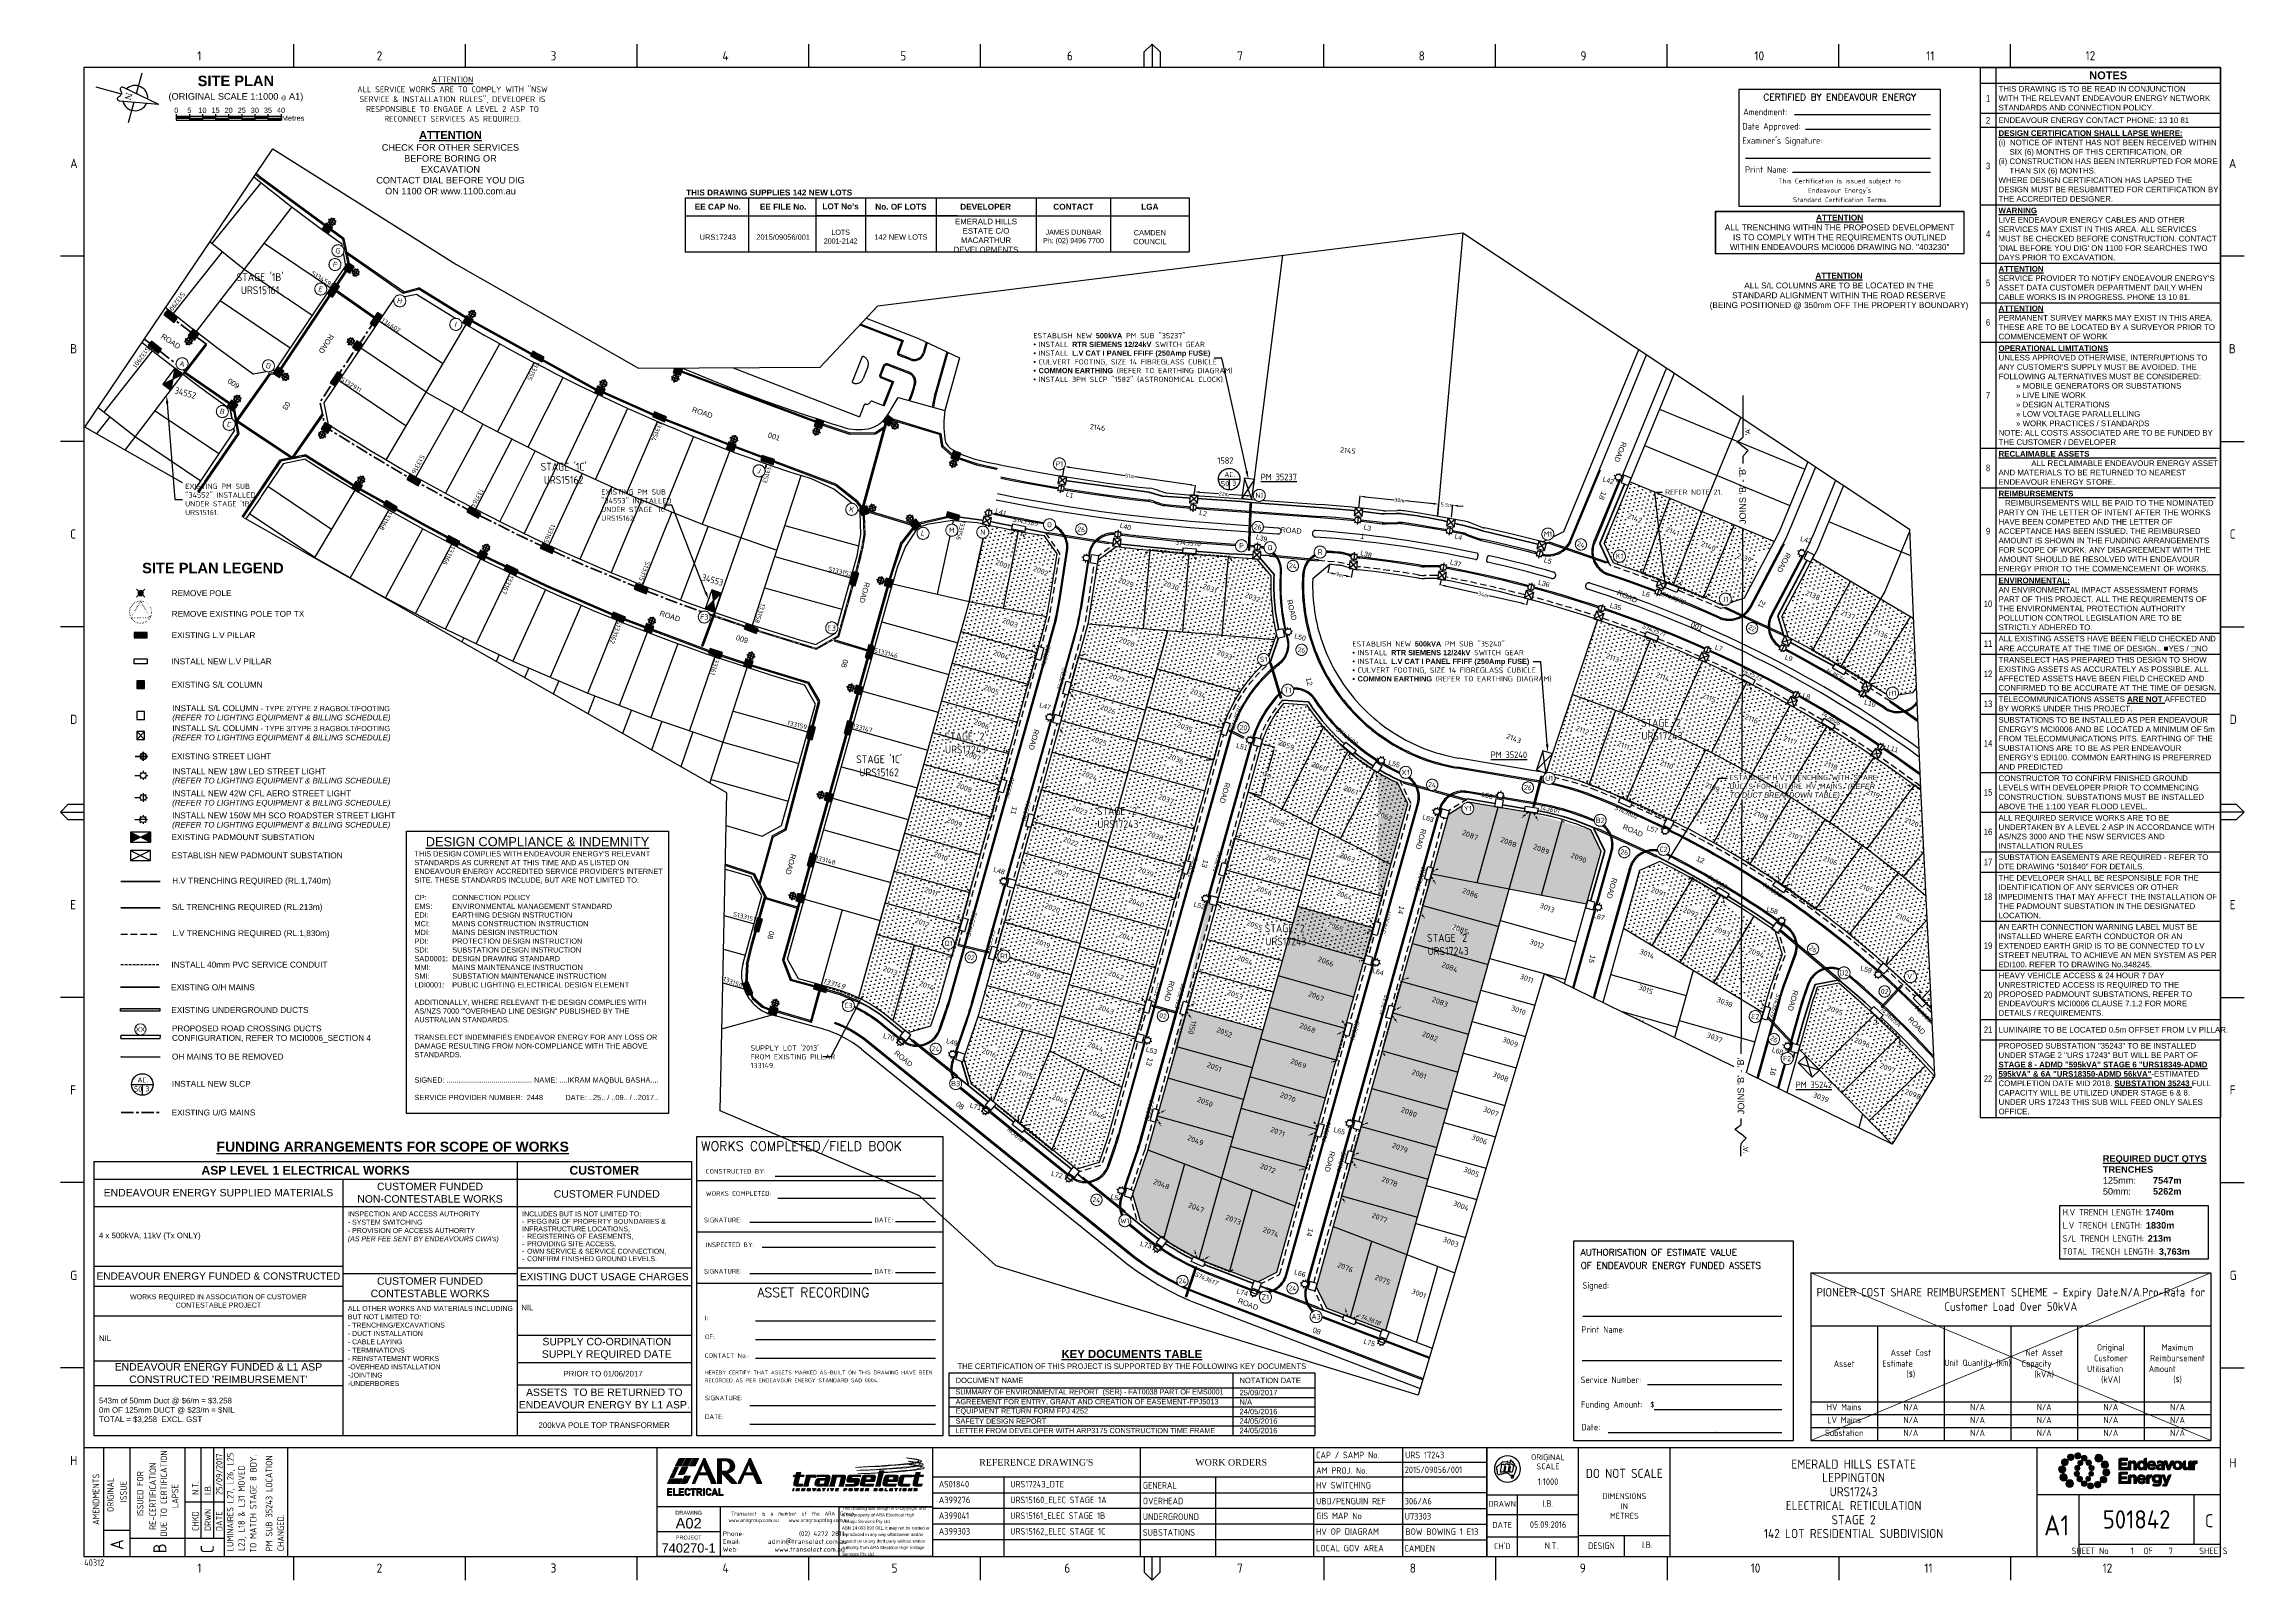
# Paper-space layout 'SP-1' of a CAD drawing. Extents: x 0 to 840, y -119 to 467.
# The model-space entities are those that its viewports show. They can reach past a viewport. Long polylines and large blocks are cut down to what shows.
import ezdxf
from ezdxf import colors
from ezdxf.entities.mleader import LeaderData, LeaderLine
from ezdxf.enums import TextEntityAlignment as Align
from ezdxf.math import Vec2, Vec3

# ---------------------------------------------------------------- set-up
doc = ezdxf.new("R2010")
doc.units = 0
doc.header["$PDSIZE"] = -5
for name, pattern in [('Cable Exist OH', [1, 1, 0]), ('Cable Exist UG', [8.2, 4, -1.2, 1.8, -1.2]), ('DASHED', [0.75, 0.5, -0.25]), ('DOT', [0.25, 0, -0.25]), ('HIDDEN', [9.525, 6.35, -3.175]), ('HIDDEN2', [0.1875, 0.125, -0.0625]), ('IECLCENT', [15.5, 9.5, -2, 2, -2]), ('Trench-Service', [1.5, 1, -0.5])]:
    doc.linetypes.add(name, pattern=pattern)
for name, color, linetype in [('_User Duct ID', 3, 'Continuous'), ('_USER_SITEPLAN', 7, 'Continuous'), ('_User_SL_New', 6, 'Continuous'), ('Duct_SP_EXT', 7, 'Continuous'), ('Duct_SP_NEW', 2, 'Continuous'), ('Equip_LV_EXT', 7, 'Continuous'), ('Equip_SP_SL_EXT', 7, 'Continuous'), ('Equip_SP_SL_NEW', 2, 'Continuous'), ('Mains_LV_NEW_R6', 2, 'Continuous'), ('Mains_LV_NEW_T84', 2, 'Continuous'), ('Notes', 7, 'Continuous'), ('Notes_SP_NEW', 2, 'Continuous'), ('OH_Details_SP_MISC', 6, 'Continuous'), ('Services_SP_NEW_UG', 2, 'Trench-Service'), ('Sub_SP_EXT', 7, 'Continuous'), ('Sub_SP_NEW', 2, 'Continuous'), ('Sub_SP_TR_HV_LV_SL_LS_EXT', 7, 'Continuous'), ('SupportsOH_SP_TR_HV_LV_SL_EXT', 7, 'Continuous'), ('SupportsUG_SP_EXT', 7, 'Continuous'), ('SupportsUG_SP_LV_EXT', 7, 'Continuous'), ('SupportsUG_SP_LV_NEW', 2, 'Continuous'), ('SupportsUG_SP_LV_SL_EXT', 7, 'Continuous'), ('SupportsUG_SP_LV_SL_NEW', 2, 'Continuous'), ('Trench_SP_NEW', 2, 'Continuous'), ('UG_Details_SP_MISC', 7, 'Continuous')]:
    doc.layers.add(name, color=color, linetype=linetype)
for name, color, linetype, lineweight in [('Cadastre Easements_SP_EXT', 9, 'Continuous', 5), ('Cadastre Land Parcels_SP_EXT', 9, 'Continuous', 5), ('Cadastre Other Property_SP_EXT', 9, 'HIDDEN', 5)]:
    doc.layers.add(name, color=color, linetype=linetype, lineweight=lineweight)
doc.layers.add('Viewports', color=6, linetype='Continuous', plot=False)
doc.styles.add('ARIAL', font='arial.ttf', dxfattribs={"height": 2})
doc.styles.add('CDD_AN-ISOCP', font='isocp.shx')
doc.styles.add('COLUMN_LABEL', font='arial.ttf')
doc.styles.add('Elec', font='romand__.ttf')
doc.styles.add('iecARIAL', font='arial.ttf', dxfattribs={"height": 2})
doc.styles.add('iecISOCP', font='isocp.shx')
doc.styles.add('iecNAME', font='times.ttf')
doc.styles.add('iecTimesNewRoman', font='times.ttf')
doc.styles.add('ieISOCP', font='isocp.shx')
doc.styles.add('IESYMBOL1', font='isocp.shx')
doc.styles.add('POLE_LABEL', font='arial.ttf')
doc.styles.add('SL_LABEL', font='arial.ttf')
doc.styles.get("Standard").update_dxf_attribs({"font": 'isocp.shx'})
doc.styles.add('TECHNIC', font='technic_.ttf')
doc.styles.add('XR-NA50613004-000-LOT_LAYOUT$0$CDD_AN-ISOCP', font='isocp.shx')
doc.linetypes.add('Cable 4', pattern='A,5.25,-0.1,["o",Standard,S=2,R=0,X=1.5,Y=-0.7],-4', length=9.35)
doc.linetypes.add('Cable Rem', pattern='A,6.5,-0.001,["X",Standard,S=2.5,R=0,X=0,Y=-1.27],-0.001', length=6.502)
doc.linetypes.add('IE Trench HV', pattern='A,7,-0.2,["/",Standard,S=3,R=0,X=0.6,Y=-1.4],-2.5', length=9.7)
doc.dimstyles.get("Standard").update_dxf_attribs({"dimtxt": 0.18, "dimasz": 0.18, "dimexe": 0.18, "dimexo": 0.0625, "dimgap": 0.09, "dimtad": 0, "dimtih": 1, "dimtoh": 1, "dimdec": 4, "dimzin": 0, "dimdsep": 46, "dimtxsty": 'Standard', "dimcen": 0.09, "dimadec": 0, "dimazin": 0, "dimtfac": 1, "dimtdec": 4, "dimtofl": 0, "dimtmove": 0, "dimatfit": 3, "dimfxl": 1, "dimtolj": 1, "dimtzin": 0, "dimarcsym": 0})

# ---------------------------------------------------------------- blocks, each defined once
blk = doc.blocks.new('JPD_Tilttle_Site Plan')
at = {"layer": 'Notes'}
for points in [[(-23.45, 0.75), (-18.45, 0.75), (-18.45, 0), (-23.45, 0)], [(-18.45, 0), (-13.45, 0), (-13.45, -0.75), (-18.45, -0.75)], [(-13.45, 0.75), (-8.45, 0.75), (-8.45, 0), (-13.45, 0)], [(-8.45, 0), (-3.45, 0), (-3.45, -0.75), (-8.45, -0.75)], [(-3.45, 0.75), (1.55, 0.75), (1.55, 0), (-3.45, 0)], [(1.55, 0), (6.55, 0), (6.55, -0.75), (1.55, -0.75)], [(6.55, 0.75), (11.55, 0.75), (11.55, 0), (6.55, 0)], [(11.55, 0), (16.55, 0), (16.55, -0.75), (11.55, -0.75)]]:
    blk.add_hatch(color=256, dxfattribs=at).paths.add_polyline_path(points)
for p, q in [((-23.45, 1.5), (-23.45, -0.75)), ((-23.45, 0.75), (16.55, 0.75)), ((-23.45, 0), (16.55, 0)), ((-18.45, 1.5), (-18.45, -0.75)), ((-13.45, 1.5), (-13.45, -0.75)), ((-8.45, 1.5), (-8.45, -0.75)), ((-3.45, 1.5), (-3.45, -0.75)), ((1.55, 1.5), (1.55, -0.75)), ((6.55, 1.5), (6.55, -0.75)), ((11.55, 1.5), (11.55, -0.75)), ((16.55, 1.5), (16.55, -0.75)), ((-23.45, -0.75), (16.55, -0.75))]:
    blk.add_line(p, q, dxfattribs=at)
at = {"layer": 'Notes', "style": 'iecARIAL'}
for s, p in [('0', (-23.45, 2.99)), ('5', (-18.45, 2.99)), ('10', (-13.45, 2.99)), ('15', (-8.45, 2.99)), ('20', (-3.45, 2.99)), ('25', (1.55, 2.99)), ('30', (6.55, 2.99)), ('35', (11.55, 2.99)), ('40', (16.55, 2.99))]:
    blk.add_text(s, height=2, dxfattribs=at).set_placement(p, align=Align.MIDDLE_CENTER)
blk.add_text('Metres', height=2, dxfattribs=at).set_placement((16.88, 0), align=Align.MIDDLE_LEFT)
at = {"layer": 'Notes', "linetype": 'Continuous', "insert": (-0.69, 11.26, -3.06), "char_height": 5, "width": 52.1533, "attachment_point": 5, "style": 'iecARIAL'}
blk.add_mtext('{\\fArial|b1|i0|c0|p34;\\H0.8x;SITE PLAN\\P\\fArial|b0|i0|c0|p34;\\H0.625x;(ORIGINAL SCALE \\H1.0002x;1:1000 \\H0.59988x;@\\H1.667x; A1)}', dxfattribs=at)
blk = doc.blocks.new('NorthPnt 11(NP11)')
for p, q in [((-19.7, 0), (-3.5, 0)), ((-0.1, -10.9), (-0.1, -30.8)), ((3.3, 0), (19.7, 0))]:
    blk.add_line(p, q)
for points in [[(-0.1, 18.8), (-5.4, -10.7, 0.877048), (-2.3, -11.9, -0.1543), (-0.1, -10.9, 0.090511)], [(-0.1, 18.8), (5.3, -10.7, -0.877048), (2.1, -11.9, 0.1543), (-0.1, -10.9, -0.090511)]]:
    blk.add_lwpolyline(points, format="xyb")
for start, end in [(100.5988, 238.8643), (300.0994, 80.4374)]:
    blk.add_arc((0, 0), 9.64, start, end)
at = {"color": 7, "style": 'iecNAME'}
blk.add_text('N', height=5.02, dxfattribs=at).set_placement((-2.6, -7.8))
blk = doc.blocks.new('EE_LOGO')
h = blk.add_hatch(color=7)
edge = h.paths.add_edge_path()
edge.add_spline(control_points=[(-25.34, 1.94), (-26.08, 1.98), (-26.72, 1.41), (-26.77, 0.66), (-26.81, -0.09), (-26.24, -0.72), (-25.49, -0.77), (-24.74, -0.81), (-24.1, -0.24), (-24.06, 0.51), (-24.02, 1.25), (-24.59, 1.89), (-25.34, 1.94)], knot_values=[0, 0, 0, 0, 1, 1, 1, 2, 2, 2, 3, 3, 3, 4, 4, 4, 4], degree=3, periodic=0)
h = blk.add_hatch(color=7)
edge = h.paths.add_edge_path()
edge.add_spline(control_points=[(-23.73, 4.46), (-24.34, 4.81), (-25.13, 4.61), (-25.49, 3.99), (-25.85, 3.38), (-25.64, 2.59), (-25.03, 2.23), (-24.41, 1.87), (-23.63, 2.08), (-23.27, 2.69), (-22.91, 3.31), (-23.12, 4.1), (-23.73, 4.46)], knot_values=[0, 0, 0, 0, 1, 1, 1, 2, 2, 2, 3, 3, 3, 4, 4, 4, 4], degree=3, periodic=0)
h = blk.add_hatch(color=7)
edge = h.paths.add_edge_path()
edge.add_spline(control_points=[(-21.12, 5.87), (-21.48, 6.44), (-22.24, 6.61), (-22.81, 6.24), (-23.37, 5.88), (-23.54, 5.12), (-23.17, 4.55), (-22.81, 3.98), (-22.05, 3.82), (-21.48, 4.19), (-20.92, 4.55), (-20.75, 5.31), (-21.12, 5.87)], knot_values=[0, 0, 0, 0, 1, 1, 1, 2, 2, 2, 3, 3, 3, 4, 4, 4, 4], degree=3, periodic=0)
h = blk.add_hatch(color=7)
edge = h.paths.add_edge_path()
edge.add_spline(control_points=[(-19.43, 2.06), (-19.94, 2.17), (-20.44, 1.84), (-20.55, 1.33), (-20.66, 0.82), (-20.34, 0.32), (-19.83, 0.21), (-19.32, 0.1), (-18.81, 0.42), (-18.71, 0.93), (-18.59, 1.44), (-18.92, 1.95), (-19.43, 2.06)], knot_values=[0, 0, 0, 0, 1, 1, 1, 2, 2, 2, 3, 3, 3, 4, 4, 4, 4], degree=3, periodic=0)
h = blk.add_hatch(color=7)
edge = h.paths.add_edge_path()
edge.add_spline(control_points=[(-18.27, 5.87), (-18.34, 6.5), (-18.91, 6.97), (-19.54, 6.9), (-20.18, 6.84), (-20.65, 6.27), (-20.58, 5.63), (-20.52, 4.99), (-19.95, 4.53), (-19.31, 4.59), (-18.67, 4.66), (-18.21, 5.23), (-18.27, 5.87)], knot_values=[0, 0, 0, 0, 1, 1, 1, 2, 2, 2, 3, 3, 3, 4, 4, 4, 4], degree=3, periodic=0)
h = blk.add_hatch(color=7)
edge = h.paths.add_edge_path()
edge.add_spline(control_points=[(-15.91, 4.86), (-15.91, 4.26), (-16.4, 3.77), (-17, 3.77), (-17.6, 3.77), (-18.08, 4.26), (-18.08, 4.86), (-18.08, 5.46), (-17.6, 5.95), (-17, 5.95), (-16.4, 5.95), (-15.91, 5.46), (-15.91, 4.86)], knot_values=[0, 0, 0, 0, 1, 1, 1, 2, 2, 2, 3, 3, 3, 4, 4, 4, 4], degree=3, periodic=0)
edge = h.paths.add_edge_path()
edge.add_spline(control_points=[(-18.29, 3.97), (-18.8, 4.08), (-19.3, 3.76), (-19.41, 3.25), (-19.52, 2.74), (-19.2, 2.23), (-18.69, 2.12), (-18.18, 2.01), (-17.67, 2.33), (-17.56, 2.84), (-17.45, 3.35), (-17.78, 3.86), (-18.29, 3.97)], knot_values=[0, 0, 0, 0, 1, 1, 1, 2, 2, 2, 3, 3, 3, 4, 4, 4, 4], degree=3, periodic=0)
h = blk.add_hatch(color=7)
edge = h.paths.add_edge_path()
edge.add_spline(control_points=[(-14.59, 2.36), (-14.16, 2.75), (-14.12, 3.41), (-14.51, 3.84), (-14.89, 4.27), (-15.55, 4.31), (-15.99, 3.93), (-16.42, 3.54), (-16.46, 2.88), (-16.07, 2.45), (-15.69, 2.01), (-15.02, 1.98), (-14.59, 2.36)], knot_values=[0, 0, 0, 0, 1, 1, 1, 2, 2, 2, 3, 3, 3, 4, 4, 4, 4], degree=3, periodic=0)
edge = h.paths.add_edge_path()
edge.add_spline(control_points=[(-15.91, 4.86), (-15.91, 4.26), (-16.4, 3.77), (-17, 3.77), (-17.6, 3.77), (-18.08, 4.26), (-18.08, 4.86), (-18.08, 5.46), (-17.6, 5.95), (-17, 5.95), (-16.4, 5.95), (-15.91, 5.46), (-15.91, 4.86)], knot_values=[0, 0, 0, 0, 1, 1, 1, 2, 2, 2, 3, 3, 3, 4, 4, 4, 4], degree=3, periodic=0)
h = blk.add_hatch(color=7)
edge = h.paths.add_edge_path()
edge.add_spline(control_points=[(-15.91, 4.86), (-15.91, 4.26), (-16.4, 3.77), (-17, 3.77), (-17.6, 3.77), (-18.08, 4.26), (-18.08, 4.86), (-18.08, 5.46), (-17.6, 5.95), (-17, 5.95), (-16.4, 5.95), (-15.91, 5.46), (-15.91, 4.86)], knot_values=[0, 0, 0, 0, 1, 1, 1, 2, 2, 2, 3, 3, 3, 4, 4, 4, 4], degree=3, periodic=0)
edge = h.paths.add_edge_path(flags=16)
edge.add_spline(control_points=[(-15.91, 4.86), (-15.91, 4.26), (-16.4, 3.77), (-17, 3.77), (-17.6, 3.77), (-18.08, 4.26), (-18.08, 4.86), (-18.08, 5.46), (-17.6, 5.95), (-17, 5.95), (-16.4, 5.95), (-15.91, 5.46), (-15.91, 4.86)], knot_values=[0, 0, 0, 0, 1, 1, 1, 2, 2, 2, 3, 3, 3, 4, 4, 4, 4], degree=3, periodic=0)
h = blk.add_hatch(color=7)
edge = h.paths.add_edge_path()
edge.add_spline(control_points=[(-13.94, 0.18), (-13.41, 0.32), (-13.09, 0.87), (-13.23, 1.4), (-13.37, 1.93), (-13.92, 2.25), (-14.45, 2.11), (-14.98, 1.97), (-15.3, 1.42), (-15.16, 0.89), (-15.02, 0.36), (-14.47, 0.04), (-13.94, 0.18)], knot_values=[0, 0, 0, 0, 1, 1, 1, 2, 2, 2, 3, 3, 3, 4, 4, 4, 4], degree=3, periodic=0)
h = blk.add_hatch(color=7)
edge = h.paths.add_edge_path()
edge.add_spline(control_points=[(-9.93, 4.86), (-9.93, 4.03), (-10.61, 3.35), (-11.44, 3.35), (-12.28, 3.35), (-12.95, 4.03), (-12.95, 4.86), (-12.95, 5.69), (-12.28, 6.37), (-11.44, 6.37), (-10.61, 6.37), (-9.93, 5.69), (-9.93, 4.86)], knot_values=[0, 0, 0, 0, 1, 1, 1, 2, 2, 2, 3, 3, 3, 4, 4, 4, 4], degree=3, periodic=0)
h = blk.add_hatch(color=7)
edge = h.paths.add_edge_path()
edge.add_spline(control_points=[(-8.55, 1.13), (-7.83, 1.45), (-7.5, 2.29), (-7.82, 3.01), (-8.14, 3.73), (-8.98, 4.06), (-9.7, 3.74), (-10.42, 3.42), (-10.75, 2.58), (-10.43, 1.86), (-10.11, 1.14), (-9.27, 0.81), (-8.55, 1.13)], knot_values=[0, 0, 0, 0, 1, 1, 1, 2, 2, 2, 3, 3, 3, 4, 4, 4, 4], degree=3, periodic=0)
h = blk.add_hatch(color=7)
edge = h.paths.add_edge_path()
edge.add_spline(control_points=[(-8.66, -1.92), (-7.91, -1.96), (-7.27, -1.39), (-7.23, -0.64), (-7.19, 0.1), (-7.76, 0.74), (-8.51, 0.78), (-9.25, 0.83), (-9.89, 0.26), (-9.94, -0.49), (-9.98, -1.24), (-9.41, -1.88), (-8.66, -1.92)], knot_values=[0, 0, 0, 0, 1, 1, 1, 2, 2, 2, 3, 3, 3, 4, 4, 4, 4], degree=3, periodic=0)
h = blk.add_hatch(color=7)
edge = h.paths.add_edge_path()
edge.add_spline(control_points=[(-3.85, 0.44), (-3.85, 0.44), (-3.85, 4.25), (-3.85, 4.3), (-3.85, 4.35), (-3.85, 4.86), (-3.29, 4.86), (-2.74, 4.86), (-0.49, 4.86), (-0.49, 4.86), (-0.49, 4.86), (-0.49, 4), (-0.49, 4), (-0.49, 4), (-2.89, 4), (-2.89, 4), (-2.89, 4), (-2.89, 3.1), (-2.89, 3.1), (-2.89, 3.1), (-0.8, 3.1), (-0.8, 3.1), (-0.8, 3.1), (-0.8, 2.23), (-0.8, 2.23), (-0.8, 2.23), (-2.89, 2.23), (-2.89, 2.23), (-2.89, 2.23), (-2.89, 1.31), (-2.89, 1.31), (-2.89, 1.31), (-0.49, 1.31), (-0.49, 1.31), (-0.49, 1.31), (-0.49, 0.44), (-0.49, 0.44), (-0.49, 0.44), (-3.85, 0.44), (-3.85, 0.44)], knot_values=[0, 0, 0, 0, 1, 1, 1, 2, 2, 2, 3, 3, 3, 4, 4, 4, 5, 5, 5, 6, 6, 6, 7, 7, 7, 8, 8, 8, 9, 9, 9, 10, 10, 10, 11, 11, 11, 12, 12, 12, 13, 13, 13, 13], degree=3, periodic=0)
h = blk.add_hatch(color=7)
edge = h.paths.add_edge_path()
edge.add_spline(control_points=[(1.94, 0.44), (1.94, 0.44), (1.94, 2.33), (1.94, 2.33), (1.94, 2.78), (1.73, 3.02), (1.36, 3.02), (1, 3.02), (0.76, 2.78), (0.76, 2.33), (0.76, 2.33), (0.76, 0.44), (0.76, 0.44), (0.76, 0.44), (-0.2, 0.44), (-0.2, 0.44), (-0.2, 0.44), (-0.2, 3.21), (-0.2, 3.27), (-0.2, 3.33), (-0.2, 3.82), (0.36, 3.82), (0.76, 3.82), (0.76, 3.82), (0.76, 3.82), (0.76, 3.82), (0.76, 3.35), (0.76, 3.35), (0.98, 3.63), (1.27, 3.89), (1.75, 3.89), (2.48, 3.89), (2.9, 3.41), (2.9, 2.63), (2.9, 2.63), (2.9, 0.44), (2.9, 0.44), (2.9, 0.44), (1.94, 0.44), (1.94, 0.44)], knot_values=[0, 0, 0, 0, 1, 1, 1, 2, 2, 2, 3, 3, 3, 4, 4, 4, 5, 5, 5, 6, 6, 6, 7, 7, 7, 8, 8, 8, 9, 9, 9, 10, 10, 10, 11, 11, 11, 12, 12, 12, 13, 13, 13, 13], degree=3, periodic=0)
h = blk.add_hatch(color=7)
edge = h.paths.add_edge_path(flags=16)
edge.add_spline(control_points=[(5.8, 2.13), (5.8, 2.69), (5.43, 3.07), (4.98, 3.07), (4.53, 3.07), (4.15, 2.7), (4.15, 2.13), (4.15, 2.13), (4.15, 2.12), (4.15, 2.12), (4.15, 1.56), (4.53, 1.19), (4.98, 1.19), (5.43, 1.19), (5.8, 1.56), (5.8, 2.12), (5.8, 2.12), (5.8, 2.13), (5.8, 2.13)], knot_values=[0, 0, 0, 0, 1, 1, 1, 2, 2, 2, 3, 3, 3, 4, 4, 4, 5, 5, 5, 6, 6, 6, 6], degree=3, periodic=0)
edge = h.paths.add_edge_path()
edge.add_spline(control_points=[(5.79, 0.44), (5.79, 0.44), (5.79, 0.92), (5.79, 0.92), (5.55, 0.6), (5.23, 0.37), (4.73, 0.37), (3.94, 0.37), (3.19, 0.99), (3.19, 2.12), (3.19, 2.12), (3.19, 2.13), (3.19, 2.13), (3.19, 3.26), (3.93, 3.88), (4.73, 3.88), (5.24, 3.88), (5.56, 3.65), (5.79, 3.38), (5.79, 3.38), (5.79, 4.27), (5.79, 4.3), (5.79, 4.34), (5.79, 4.86), (6.34, 4.86), (6.73, 4.86), (6.75, 4.86), (6.75, 4.86), (6.75, 4.86), (6.75, 0.44), (6.75, 0.44), (6.75, 0.44), (5.79, 0.44), (5.79, 0.44)], knot_values=[0, 0, 0, 0, 1, 1, 1, 2, 2, 2, 3, 3, 3, 4, 4, 4, 5, 5, 5, 6, 6, 6, 7, 7, 7, 8, 8, 8, 9, 9, 9, 10, 10, 10, 11, 11, 11, 11], degree=3, periodic=0)
h = blk.add_hatch(color=7)
edge = h.paths.add_edge_path()
edge.add_spline(control_points=[(8.69, 3.89), (7.7, 3.89), (7.01, 3.09), (7.01, 2.13), (7.01, 2.13), (7.01, 2.12), (7.01, 2.12), (7.01, 1.08), (7.77, 0.37), (8.78, 0.37), (9.39, 0.37), (9.85, 0.61), (10.16, 1), (10.16, 1), (9.62, 1.48), (9.62, 1.48), (9.35, 1.24), (9.12, 1.14), (8.79, 1.14), (8.33, 1.13), (8, 1.49), (7.95, 1.86), (7.91, 2.18), (7.93, 2.29), (7.95, 2.43), (8.02, 2.85), (8.29, 3.12), (8.69, 3.12), (9.09, 3.12), (9.34, 2.83), (9.4, 2.4), (9.4, 2.4), (8.14, 2.4), (8.14, 2.4), (8.14, 2.4), (8.12, 1.8), (8.64, 1.8), (9.17, 1.8), (10.32, 1.8), (10.32, 1.8), (10.33, 1.89), (10.34, 1.95), (10.34, 2.04), (10.34, 2.04), (10.34, 2.05), (10.34, 2.05), (10.34, 3.01), (9.82, 3.89), (8.69, 3.89)], knot_values=[0, 0, 0, 0, 1, 1, 1, 2, 2, 2, 3, 3, 3, 4, 4, 4, 5, 5, 5, 6, 6, 6, 7, 7, 7, 8, 8, 8, 9, 9, 9, 10, 10, 10, 11, 11, 11, 12, 12, 12, 13, 13, 13, 14, 14, 14, 15, 15, 15, 16, 16, 16, 16], degree=3, periodic=0)
h = blk.add_hatch(color=7)
edge = h.paths.add_edge_path(flags=16)
edge.add_spline(control_points=[(12.69, 1.8), (12.53, 1.88), (12.31, 1.93), (12.08, 1.93), (11.67, 1.93), (11.42, 1.77), (11.42, 1.46), (11.42, 1.46), (11.42, 1.45), (11.42, 1.45), (11.42, 1.19), (11.63, 1.04), (11.94, 1.04), (12.39, 1.04), (12.69, 1.29), (12.69, 1.63), (12.69, 1.63), (12.69, 1.8), (12.69, 1.8)], knot_values=[0, 0, 0, 0, 1, 1, 1, 2, 2, 2, 3, 3, 3, 4, 4, 4, 5, 5, 5, 6, 6, 6, 6], degree=3, periodic=0)
edge = h.paths.add_edge_path()
edge.add_spline(control_points=[(12.67, 0.44), (12.67, 0.44), (12.67, 0.81), (12.67, 0.81), (12.44, 0.55), (12.12, 0.38), (11.65, 0.38), (11.01, 0.38), (10.49, 0.74), (10.49, 1.41), (10.49, 1.41), (10.49, 1.42), (10.49, 1.42), (10.49, 2.16), (11.05, 2.5), (11.85, 2.5), (12.19, 2.5), (12.44, 2.45), (12.68, 2.37), (12.68, 2.37), (12.68, 2.42), (12.68, 2.42), (12.68, 2.82), (12.43, 3.07), (11.95, 3.07), (11.59, 3.07), (11.33, 3), (11.02, 2.89), (11.02, 2.89), (10.78, 3.62), (10.78, 3.62), (11.15, 3.78), (11.52, 3.89), (12.09, 3.89), (13.14, 3.89), (13.6, 3.35), (13.6, 2.43), (13.6, 2.43), (13.6, 0.44), (13.6, 0.44), (13.6, 0.44), (12.67, 0.44), (12.67, 0.44)], knot_values=[0, 0, 0, 0, 1, 1, 1, 2, 2, 2, 3, 3, 3, 4, 4, 4, 5, 5, 5, 6, 6, 6, 7, 7, 7, 8, 8, 8, 9, 9, 9, 10, 10, 10, 11, 11, 11, 12, 12, 12, 13, 13, 13, 14, 14, 14, 14], degree=3, periodic=0)
h = blk.add_hatch(color=7)
edge = h.paths.add_edge_path()
edge.add_spline(control_points=[(15.71, 0.44), (15.71, 0.44), (14.84, 0.44), (14.84, 0.44), (14.84, 0.44), (13.51, 3.83), (13.51, 3.83), (13.51, 3.83), (14.53, 3.83), (14.53, 3.83), (14.53, 3.83), (15.28, 1.58), (15.28, 1.58), (15.28, 1.58), (15.86, 3.3), (15.86, 3.3), (15.86, 3.3), (16.02, 3.83), (16.4, 3.83), (16.78, 3.83), (17.04, 3.83), (17.04, 3.83), (17.04, 3.83), (15.71, 0.44), (15.71, 0.44)], knot_values=[0, 0, 0, 0, 1, 1, 1, 2, 2, 2, 3, 3, 3, 4, 4, 4, 5, 5, 5, 6, 6, 6, 7, 7, 7, 8, 8, 8, 8], degree=3, periodic=0)
h = blk.add_hatch(color=7)
edge = h.paths.add_edge_path(flags=16)
edge.add_spline(control_points=[(19.52, 2.16), (19.52, 2.66), (19.16, 3.09), (18.63, 3.09), (18.08, 3.09), (17.75, 2.67), (17.75, 2.17), (17.75, 2.17), (17.75, 2.16), (17.75, 2.16), (17.75, 1.66), (18.11, 1.22), (18.64, 1.22), (19.19, 1.22), (19.52, 1.65), (19.52, 2.15), (19.52, 2.15), (19.52, 2.16), (19.52, 2.16)], knot_values=[0, 0, 0, 0, 1, 1, 1, 2, 2, 2, 3, 3, 3, 4, 4, 4, 5, 5, 5, 6, 6, 6, 6], degree=3, periodic=0)
edge = h.paths.add_edge_path()
edge.add_spline(control_points=[(18.63, 0.4), (17.58, 0.4), (16.8, 1.17), (16.8, 2.15), (16.8, 2.15), (16.8, 2.16), (16.8, 2.16), (16.8, 3.13), (17.59, 3.92), (18.64, 3.92), (19.69, 3.92), (20.46, 3.14), (20.46, 2.17), (20.46, 2.17), (20.46, 2.16), (20.46, 2.16), (20.46, 1.19), (19.68, 0.4), (18.63, 0.4)], knot_values=[0, 0, 0, 0, 1, 1, 1, 2, 2, 2, 3, 3, 3, 4, 4, 4, 5, 5, 5, 6, 6, 6, 6], degree=3, periodic=0)
h = blk.add_hatch(color=7)
edge = h.paths.add_edge_path()
edge.add_spline(control_points=[(22.86, 0.44), (22.86, 0.44), (22.86, 0.92), (22.86, 0.92), (22.64, 0.64), (22.36, 0.38), (21.87, 0.38), (21.15, 0.38), (20.72, 0.86), (20.72, 1.63), (20.72, 1.63), (20.72, 3.22), (20.72, 3.27), (20.72, 3.32), (20.72, 3.82), (21.28, 3.82), (21.68, 3.82), (21.68, 3.82), (21.68, 3.82), (21.68, 3.82), (21.68, 1.94), (21.68, 1.94), (21.68, 1.48), (21.9, 1.25), (22.26, 1.25), (22.63, 1.25), (22.86, 1.48), (22.86, 1.94), (22.86, 1.94), (22.86, 3.2), (22.86, 3.27), (22.86, 3.34), (22.87, 3.82), (23.42, 3.82), (23.82, 3.82), (23.82, 3.82), (23.82, 3.82), (23.82, 3.82), (23.82, 0.44), (23.82, 0.44), (23.82, 0.44), (22.86, 0.44), (22.86, 0.44)], knot_values=[0, 0, 0, 0, 1, 1, 1, 2, 2, 2, 3, 3, 3, 4, 4, 4, 5, 5, 5, 6, 6, 6, 7, 7, 7, 8, 8, 8, 9, 9, 9, 10, 10, 10, 11, 11, 11, 12, 12, 12, 13, 13, 13, 14, 14, 14, 14], degree=3, periodic=0)
h = blk.add_hatch(color=7)
edge = h.paths.add_edge_path()
edge.add_spline(control_points=[(26.09, 2.88), (25.46, 2.88), (25.06, 2.5), (25.06, 1.69), (25.06, 1.69), (25.06, 0.44), (25.06, 0.44), (25.06, 0.44), (24.1, 0.44), (24.1, 0.44), (24.1, 0.44), (24.1, 3.24), (24.1, 3.27), (24.1, 3.3), (24.1, 3.83), (24.66, 3.83), (25.22, 3.83), (25.06, 3.83), (25.06, 3.83), (25.06, 3.83), (25.06, 3.14), (25.06, 3.14), (25.26, 3.61), (25.58, 3.91), (26.14, 3.89), (26.14, 3.89), (26.14, 2.88), (26.14, 2.88), (26.14, 2.88), (26.09, 2.88), (26.09, 2.88)], knot_values=[0, 0, 0, 0, 1, 1, 1, 2, 2, 2, 3, 3, 3, 4, 4, 4, 5, 5, 5, 6, 6, 6, 7, 7, 7, 8, 8, 8, 9, 9, 9, 10, 10, 10, 10], degree=3, periodic=0)
h = blk.add_hatch(color=7)
edge = h.paths.add_edge_path()
edge.add_spline(control_points=[(-25.45, -1.11), (-26.17, -1.43), (-26.5, -2.27), (-26.18, -2.99), (-25.86, -3.71), (-25.02, -4.04), (-24.3, -3.72), (-23.58, -3.4), (-23.25, -2.56), (-23.57, -1.84), (-23.88, -1.12), (-24.72, -0.79), (-25.45, -1.11)], knot_values=[0, 0, 0, 0, 1, 1, 1, 2, 2, 2, 3, 3, 3, 4, 4, 4, 4], degree=3, periodic=0)
h = blk.add_hatch(color=7)
edge = h.paths.add_edge_path()
edge.add_spline(control_points=[(-24.06, -4.84), (-24.06, -4.01), (-23.39, -3.33), (-22.55, -3.33), (-21.72, -3.33), (-21.04, -4.01), (-21.04, -4.84), (-21.04, -5.68), (-21.72, -6.35), (-22.55, -6.35), (-23.39, -6.35), (-24.06, -5.68), (-24.06, -4.84)], knot_values=[0, 0, 0, 0, 1, 1, 1, 2, 2, 2, 3, 3, 3, 4, 4, 4, 4], degree=3, periodic=0)
h = blk.add_hatch(color=7)
edge = h.paths.add_edge_path()
edge.add_spline(control_points=[(-20.06, -0.16), (-20.59, -0.3), (-20.9, -0.85), (-20.76, -1.38), (-20.63, -1.91), (-20.08, -2.23), (-19.55, -2.09), (-19.02, -1.95), (-18.7, -1.4), (-18.84, -0.87), (-18.98, -0.34), (-19.52, -0.02), (-20.06, -0.16)], knot_values=[0, 0, 0, 0, 1, 1, 1, 2, 2, 2, 3, 3, 3, 4, 4, 4, 4], degree=3, periodic=0)
h = blk.add_hatch(color=7)
edge = h.paths.add_edge_path()
edge.add_spline(control_points=[(-19.41, -2.34), (-19.84, -2.73), (-19.88, -3.39), (-19.49, -3.82), (-19.1, -4.26), (-18.44, -4.29), (-18.01, -3.91), (-17.58, -3.52), (-17.54, -2.86), (-17.93, -2.43), (-18.31, -2), (-18.97, -1.96), (-19.41, -2.34)], knot_values=[0, 0, 0, 0, 1, 1, 1, 2, 2, 2, 3, 3, 3, 4, 4, 4, 4], degree=3, periodic=0)
h = blk.add_hatch(color=7)
edge = h.paths.add_edge_path()
edge.add_spline(control_points=[(-18.08, -4.84), (-18.08, -4.24), (-17.6, -3.76), (-17, -3.76), (-16.4, -3.76), (-15.91, -4.24), (-15.91, -4.84), (-15.91, -5.44), (-16.4, -5.93), (-17, -5.93), (-17.6, -5.93), (-18.08, -5.44), (-18.08, -4.84)], knot_values=[0, 0, 0, 0, 1, 1, 1, 2, 2, 2, 3, 3, 3, 4, 4, 4, 4], degree=3, periodic=0)
h = blk.add_hatch(color=7)
edge = h.paths.add_edge_path()
edge.add_spline(control_points=[(-15.71, -3.95), (-15.2, -4.06), (-14.69, -3.74), (-14.58, -3.23), (-14.47, -2.72), (-14.8, -2.21), (-15.31, -2.1), (-15.82, -1.99), (-16.32, -2.32), (-16.43, -2.83), (-16.54, -3.34), (-16.22, -3.84), (-15.71, -3.95)], knot_values=[0, 0, 0, 0, 1, 1, 1, 2, 2, 2, 3, 3, 3, 4, 4, 4, 4], degree=3, periodic=0)
h = blk.add_hatch(color=7)
edge = h.paths.add_edge_path()
edge.add_spline(control_points=[(-15.72, -5.85), (-15.66, -6.49), (-15.09, -6.95), (-14.45, -6.89), (-13.81, -6.82), (-13.35, -6.25), (-13.41, -5.62), (-13.48, -4.98), (-14.05, -4.51), (-14.68, -4.58), (-15.33, -4.64), (-15.79, -5.21), (-15.72, -5.85)], knot_values=[0, 0, 0, 0, 1, 1, 1, 2, 2, 2, 3, 3, 3, 4, 4, 4, 4], degree=3, periodic=0)
h = blk.add_hatch(color=7)
edge = h.paths.add_edge_path()
edge.add_spline(control_points=[(-14.57, -2.04), (-14.06, -2.15), (-13.55, -1.83), (-13.44, -1.32), (-13.33, -0.81), (-13.66, -0.3), (-14.17, -0.19), (-14.68, -0.08), (-15.18, -0.4), (-15.29, -0.92), (-15.4, -1.43), (-15.08, -1.93), (-14.57, -2.04)], knot_values=[0, 0, 0, 0, 1, 1, 1, 2, 2, 2, 3, 3, 3, 4, 4, 4, 4], degree=3, periodic=0)
h = blk.add_hatch(color=7)
edge = h.paths.add_edge_path()
edge.add_spline(control_points=[(-12.88, -5.86), (-12.52, -6.43), (-11.76, -6.59), (-11.19, -6.23), (-10.62, -5.86), (-10.46, -5.1), (-10.82, -4.53), (-11.19, -3.97), (-11.95, -3.8), (-12.51, -4.17), (-13.08, -4.53), (-13.25, -5.29), (-12.88, -5.86)], knot_values=[0, 0, 0, 0, 1, 1, 1, 2, 2, 2, 3, 3, 3, 4, 4, 4, 4], degree=3, periodic=0)
h = blk.add_hatch(color=7)
edge = h.paths.add_edge_path()
edge.add_spline(control_points=[(-10.27, -4.44), (-9.65, -4.79), (-8.86, -4.59), (-8.51, -3.97), (-8.15, -3.36), (-8.36, -2.57), (-8.97, -2.22), (-9.58, -1.86), (-10.37, -2.06), (-10.73, -2.68), (-11.09, -3.29), (-10.88, -4.08), (-10.27, -4.44)], knot_values=[0, 0, 0, 0, 1, 1, 1, 2, 2, 2, 3, 3, 3, 4, 4, 4, 4], degree=3, periodic=0)
h = blk.add_hatch(color=7)
edge = h.paths.add_edge_path()
edge.add_spline(control_points=[(-3.85, -4.84), (-3.85, -4.84), (-3.85, -1.03), (-3.85, -0.98), (-3.85, -0.94), (-3.85, -0.42), (-3.29, -0.42), (-2.74, -0.42), (-0.49, -0.42), (-0.49, -0.42), (-0.49, -0.42), (-0.49, -1.29), (-0.49, -1.29), (-0.49, -1.29), (-2.89, -1.29), (-2.89, -1.29), (-2.89, -1.29), (-2.89, -2.19), (-2.89, -2.19), (-2.89, -2.19), (-0.8, -2.19), (-0.8, -2.19), (-0.8, -2.19), (-0.8, -3.05), (-0.8, -3.05), (-0.8, -3.05), (-2.89, -3.05), (-2.89, -3.05), (-2.89, -3.05), (-2.89, -3.98), (-2.89, -3.98), (-2.89, -3.98), (-0.49, -3.98), (-0.49, -3.98), (-0.49, -3.98), (-0.49, -4.84), (-0.49, -4.84), (-0.49, -4.84), (-3.85, -4.84), (-3.85, -4.84)], knot_values=[0, 0, 0, 0, 1, 1, 1, 2, 2, 2, 3, 3, 3, 4, 4, 4, 5, 5, 5, 6, 6, 6, 7, 7, 7, 8, 8, 8, 9, 9, 9, 10, 10, 10, 11, 11, 11, 12, 12, 12, 13, 13, 13, 13], degree=3, periodic=0)
h = blk.add_hatch(color=7)
edge = h.paths.add_edge_path()
edge.add_spline(control_points=[(1.94, -4.84), (1.94, -4.84), (1.94, -2.96), (1.94, -2.96), (1.94, -2.5), (1.73, -2.27), (1.36, -2.27), (1, -2.27), (0.76, -2.5), (0.76, -2.96), (0.76, -2.96), (0.76, -4.84), (0.76, -4.84), (0.76, -4.84), (-0.2, -4.84), (-0.2, -4.84), (-0.2, -4.84), (-0.2, -2.07), (-0.2, -2.01), (-0.2, -1.96), (-0.2, -1.46), (0.36, -1.46), (0.76, -1.46), (0.76, -1.46), (0.76, -1.46), (0.76, -1.46), (0.76, -1.94), (0.76, -1.94), (0.98, -1.65), (1.27, -1.4), (1.75, -1.4), (2.48, -1.4), (2.9, -1.88), (2.9, -2.65), (2.9, -2.65), (2.9, -4.84), (2.9, -4.84), (2.9, -4.84), (1.94, -4.84), (1.94, -4.84)], knot_values=[0, 0, 0, 0, 1, 1, 1, 2, 2, 2, 3, 3, 3, 4, 4, 4, 5, 5, 5, 6, 6, 6, 7, 7, 7, 8, 8, 8, 9, 9, 9, 10, 10, 10, 11, 11, 11, 12, 12, 12, 13, 13, 13, 13], degree=3, periodic=0)
h = blk.add_hatch(color=7)
edge = h.paths.add_edge_path()
edge.add_spline(control_points=[(4.87, -1.4), (3.88, -1.4), (3.19, -2.19), (3.19, -3.16), (3.19, -3.16), (3.19, -3.17), (3.19, -3.17), (3.19, -4.21), (3.94, -4.92), (4.96, -4.92), (5.57, -4.92), (6.03, -4.68), (6.34, -4.29), (6.34, -4.29), (5.79, -3.8), (5.79, -3.8), (5.53, -4.05), (5.29, -4.14), (4.97, -4.15), (4.51, -4.16), (4.18, -3.79), (4.13, -3.42), (4.09, -3.1), (4.11, -3), (4.13, -2.86), (4.2, -2.44), (4.47, -2.17), (4.87, -2.17), (5.27, -2.17), (5.52, -2.46), (5.58, -2.89), (5.58, -2.89), (4.32, -2.89), (4.32, -2.89), (4.32, -2.89), (4.29, -3.49), (4.82, -3.49), (5.35, -3.49), (6.5, -3.49), (6.5, -3.49), (6.51, -3.4), (6.51, -3.34), (6.51, -3.25), (6.51, -3.25), (6.51, -3.23), (6.51, -3.23), (6.51, -2.27), (6, -1.4), (4.87, -1.4)], knot_values=[0, 0, 0, 0, 1, 1, 1, 2, 2, 2, 3, 3, 3, 4, 4, 4, 5, 5, 5, 6, 6, 6, 7, 7, 7, 8, 8, 8, 9, 9, 9, 10, 10, 10, 11, 11, 11, 12, 12, 12, 13, 13, 13, 14, 14, 14, 15, 15, 15, 16, 16, 16, 16], degree=3, periodic=0)
h = blk.add_hatch(color=7)
edge = h.paths.add_edge_path()
edge.add_spline(control_points=[(8.77, -2.4), (8.13, -2.4), (7.74, -2.79), (7.74, -3.6), (7.74, -3.6), (7.74, -4.85), (7.74, -4.85), (7.74, -4.85), (6.78, -4.85), (6.78, -4.85), (6.78, -4.85), (6.78, -2.05), (6.78, -2.02), (6.78, -1.99), (6.77, -1.46), (7.33, -1.46), (7.74, -1.46), (7.74, -1.46), (7.74, -1.46), (7.74, -1.46), (7.74, -2.15), (7.74, -2.15), (7.93, -1.68), (8.25, -1.37), (8.82, -1.4), (8.82, -1.4), (8.82, -2.4), (8.82, -2.4), (8.82, -2.4), (8.77, -2.4), (8.77, -2.4)], knot_values=[0, 0, 0, 0, 1, 1, 1, 2, 2, 2, 3, 3, 3, 4, 4, 4, 5, 5, 5, 6, 6, 6, 7, 7, 7, 8, 8, 8, 9, 9, 9, 10, 10, 10, 10], degree=3, periodic=0)
h = blk.add_hatch(color=7)
edge = h.paths.add_edge_path(flags=16)
edge.add_spline(control_points=[(11.56, -2.97), (11.56, -2.51), (11.2, -2.19), (10.73, -2.19), (10.26, -2.19), (9.91, -2.51), (9.91, -2.97), (9.91, -2.97), (9.91, -2.99), (9.91, -2.99), (9.91, -3.45), (10.26, -3.77), (10.73, -3.77), (11.2, -3.77), (11.56, -3.45), (11.56, -2.99), (11.56, -2.99), (11.56, -2.97), (11.56, -2.97)], knot_values=[0, 0, 0, 0, 1, 1, 1, 2, 2, 2, 3, 3, 3, 4, 4, 4, 5, 5, 5, 6, 6, 6, 6], degree=3, periodic=0)
edge = h.paths.add_edge_path()
edge.add_spline(control_points=[(10.62, -5.87), (10.07, -5.87), (9.55, -5.74), (9.12, -5.51), (9.12, -5.51), (9.45, -4.79), (9.45, -4.79), (9.8, -4.99), (10.14, -5.1), (10.59, -5.1), (11.25, -5.1), (11.56, -4.79), (11.56, -4.18), (11.56, -4.18), (11.56, -4.02), (11.56, -4.02), (11.27, -4.36), (10.96, -4.57), (10.45, -4.57), (9.66, -4.57), (8.95, -3.99), (8.95, -2.99), (8.95, -2.99), (8.95, -2.97), (8.95, -2.97), (8.95, -1.96), (9.68, -1.4), (10.45, -1.4), (10.98, -1.4), (11.29, -1.62), (11.54, -1.9), (11.54, -1.9), (11.54, -1.46), (11.54, -1.46), (11.54, -1.46), (11.54, -1.46), (11.95, -1.46), (12.51, -1.46), (12.5, -2.02), (12.5, -2.02), (12.5, -2.02), (12.5, -4.08), (12.5, -4.08), (12.5, -5.36), (11.87, -5.87), (10.62, -5.87)], knot_values=[0, 0, 0, 0, 1, 1, 1, 2, 2, 2, 3, 3, 3, 4, 4, 4, 5, 5, 5, 6, 6, 6, 7, 7, 7, 8, 8, 8, 9, 9, 9, 10, 10, 10, 11, 11, 11, 12, 12, 12, 13, 13, 13, 14, 14, 14, 15, 15, 15, 15], degree=3, periodic=0)
h = blk.add_hatch(color=7)
edge = h.paths.add_edge_path()
edge.add_spline(control_points=[(14.84, -4.92), (14.58, -5.61), (14.31, -5.87), (13.73, -5.87), (13.38, -5.87), (13.13, -5.78), (12.88, -5.64), (12.88, -5.64), (13.2, -4.94), (13.2, -4.94), (13.33, -5.02), (13.49, -5.07), (13.61, -5.07), (13.78, -5.07), (13.86, -5.02), (13.95, -4.85), (13.95, -4.85), (12.62, -1.46), (12.62, -1.46), (12.62, -1.46), (13.64, -1.46), (13.64, -1.46), (13.64, -1.46), (14.41, -3.76), (14.41, -3.76), (14.41, -3.76), (14.97, -2.01), (14.97, -2.01), (14.97, -2.01), (15.14, -1.46), (15.5, -1.46), (15.86, -1.46), (16.14, -1.46), (16.14, -1.46), (16.14, -1.46), (14.84, -4.92), (14.84, -4.92)], knot_values=[0, 0, 0, 0, 1, 1, 1, 2, 2, 2, 3, 3, 3, 4, 4, 4, 5, 5, 5, 6, 6, 6, 7, 7, 7, 8, 8, 8, 9, 9, 9, 10, 10, 10, 11, 11, 11, 12, 12, 12, 12], degree=3, periodic=0)
at = {"color": 7, "lineweight": 0}
for points in [[(-15.08, 2.11), (-15.08, 2.11)], [(-18.92, -2.1), (-18.92, -2.1)]]:
    blk.add_lwpolyline(points, dxfattribs=at)
for points, knots in [([(-25.34, 1.94), (-26.08, 1.98), (-26.72, 1.41), (-26.77, 0.66), (-26.81, -0.09), (-26.24, -0.72), (-25.49, -0.77), (-24.74, -0.81), (-24.1, -0.24), (-24.06, 0.51), (-24.02, 1.25), (-24.59, 1.89), (-25.34, 1.94)], [0, 0, 0, 0, 1, 1, 1, 2, 2, 2, 3, 3, 3, 4, 4, 4, 4]), ([(-23.73, 4.46), (-24.34, 4.81), (-25.13, 4.61), (-25.49, 3.99), (-25.85, 3.38), (-25.64, 2.59), (-25.03, 2.23), (-24.41, 1.87), (-23.63, 2.08), (-23.27, 2.69), (-22.91, 3.31), (-23.12, 4.1), (-23.73, 4.46)], [0, 0, 0, 0, 1, 1, 1, 2, 2, 2, 3, 3, 3, 4, 4, 4, 4]), ([(-21.12, 5.87), (-21.48, 6.44), (-22.24, 6.61), (-22.81, 6.24), (-23.37, 5.88), (-23.54, 5.12), (-23.17, 4.55), (-22.81, 3.98), (-22.05, 3.82), (-21.48, 4.19), (-20.92, 4.55), (-20.75, 5.31), (-21.12, 5.87)], [0, 0, 0, 0, 1, 1, 1, 2, 2, 2, 3, 3, 3, 4, 4, 4, 4]), ([(-19.43, 2.06), (-19.94, 2.17), (-20.44, 1.84), (-20.55, 1.33), (-20.66, 0.82), (-20.34, 0.32), (-19.83, 0.21), (-19.32, 0.1), (-18.81, 0.42), (-18.71, 0.93), (-18.59, 1.44), (-18.92, 1.95), (-19.43, 2.06)], [0, 0, 0, 0, 1, 1, 1, 2, 2, 2, 3, 3, 3, 4, 4, 4, 4]), ([(-18.27, 5.87), (-18.34, 6.5), (-18.91, 6.97), (-19.54, 6.9), (-20.18, 6.84), (-20.65, 6.27), (-20.58, 5.63), (-20.52, 4.99), (-19.95, 4.53), (-19.31, 4.59), (-18.67, 4.66), (-18.21, 5.23), (-18.27, 5.87)], [0, 0, 0, 0, 1, 1, 1, 2, 2, 2, 3, 3, 3, 4, 4, 4, 4]), ([(-18.29, 3.97), (-18.8, 4.08), (-19.3, 3.76), (-19.41, 3.25), (-19.52, 2.74), (-19.2, 2.23), (-18.69, 2.12), (-18.18, 2.01), (-17.67, 2.33), (-17.56, 2.84), (-17.45, 3.35), (-17.78, 3.86), (-18.29, 3.97)], [0, 0, 0, 0, 1, 1, 1, 2, 2, 2, 3, 3, 3, 4, 4, 4, 4]), ([(-15.91, 4.86), (-15.91, 4.26), (-16.4, 3.77), (-17, 3.77), (-17.6, 3.77), (-18.08, 4.26), (-18.08, 4.86), (-18.08, 5.46), (-17.6, 5.95), (-17, 5.95), (-16.4, 5.95), (-15.91, 5.46), (-15.91, 4.86)], [0, 0, 0, 0, 1, 1, 1, 2, 2, 2, 3, 3, 3, 4, 4, 4, 4]), ([(-15.91, 4.86), (-15.91, 4.26), (-16.4, 3.77), (-17, 3.77), (-17.6, 3.77), (-18.08, 4.26), (-18.08, 4.86), (-18.08, 5.46), (-17.6, 5.95), (-17, 5.95), (-16.4, 5.95), (-15.91, 5.46), (-15.91, 4.86)], [0, 0, 0, 0, 1, 1, 1, 2, 2, 2, 3, 3, 3, 4, 4, 4, 4]), ([(-14.59, 2.36), (-14.16, 2.75), (-14.12, 3.41), (-14.51, 3.84), (-14.89, 4.27), (-15.55, 4.31), (-15.99, 3.93), (-16.42, 3.54), (-16.46, 2.88), (-16.07, 2.45), (-15.69, 2.01), (-15.02, 1.98), (-14.59, 2.36)], [0, 0, 0, 0, 1, 1, 1, 2, 2, 2, 3, 3, 3, 4, 4, 4, 4]), ([(-13.94, 0.18), (-13.41, 0.32), (-13.09, 0.87), (-13.23, 1.4), (-13.37, 1.93), (-13.92, 2.25), (-14.45, 2.11), (-14.98, 1.97), (-15.3, 1.42), (-15.16, 0.89), (-15.02, 0.36), (-14.47, 0.04), (-13.94, 0.18)], [0, 0, 0, 0, 1, 1, 1, 2, 2, 2, 3, 3, 3, 4, 4, 4, 4]), ([(-9.93, 4.86), (-9.93, 4.03), (-10.61, 3.35), (-11.44, 3.35), (-12.28, 3.35), (-12.95, 4.03), (-12.95, 4.86), (-12.95, 5.69), (-12.28, 6.37), (-11.44, 6.37), (-10.61, 6.37), (-9.93, 5.69), (-9.93, 4.86)], [0, 0, 0, 0, 1, 1, 1, 2, 2, 2, 3, 3, 3, 4, 4, 4, 4]), ([(-8.55, 1.13), (-7.83, 1.45), (-7.5, 2.29), (-7.82, 3.01), (-8.14, 3.73), (-8.98, 4.06), (-9.7, 3.74), (-10.42, 3.42), (-10.75, 2.58), (-10.43, 1.86), (-10.11, 1.14), (-9.27, 0.81), (-8.55, 1.13)], [0, 0, 0, 0, 1, 1, 1, 2, 2, 2, 3, 3, 3, 4, 4, 4, 4]), ([(-8.66, -1.92), (-7.91, -1.96), (-7.27, -1.39), (-7.23, -0.64), (-7.19, 0.1), (-7.76, 0.74), (-8.51, 0.78), (-9.25, 0.83), (-9.89, 0.26), (-9.94, -0.49), (-9.98, -1.24), (-9.41, -1.88), (-8.66, -1.92)], [0, 0, 0, 0, 1, 1, 1, 2, 2, 2, 3, 3, 3, 4, 4, 4, 4]), ([(-3.85, 0.44), (-3.85, 0.44), (-3.85, 4.25), (-3.85, 4.3), (-3.85, 4.35), (-3.85, 4.86), (-3.29, 4.86), (-2.74, 4.86), (-0.49, 4.86), (-0.49, 4.86), (-0.49, 4.86), (-0.49, 4), (-0.49, 4), (-0.49, 4), (-2.89, 4), (-2.89, 4), (-2.89, 4), (-2.89, 3.1), (-2.89, 3.1), (-2.89, 3.1), (-0.8, 3.1), (-0.8, 3.1), (-0.8, 3.1), (-0.8, 2.23), (-0.8, 2.23), (-0.8, 2.23), (-2.89, 2.23), (-2.89, 2.23), (-2.89, 2.23), (-2.89, 1.31), (-2.89, 1.31), (-2.89, 1.31), (-0.49, 1.31), (-0.49, 1.31), (-0.49, 1.31), (-0.49, 0.44), (-0.49, 0.44), (-0.49, 0.44), (-3.85, 0.44), (-3.85, 0.44)], [0, 0, 0, 0, 1, 1, 1, 2, 2, 2, 3, 3, 3, 4, 4, 4, 5, 5, 5, 6, 6, 6, 7, 7, 7, 8, 8, 8, 9, 9, 9, 10, 10, 10, 11, 11, 11, 12, 12, 12, 13, 13, 13, 13]), ([(1.94, 0.44), (1.94, 0.44), (1.94, 2.33), (1.94, 2.33), (1.94, 2.78), (1.73, 3.02), (1.36, 3.02), (1, 3.02), (0.76, 2.78), (0.76, 2.33), (0.76, 2.33), (0.76, 0.44), (0.76, 0.44), (0.76, 0.44), (-0.2, 0.44), (-0.2, 0.44), (-0.2, 0.44), (-0.2, 3.21), (-0.2, 3.27), (-0.2, 3.33), (-0.2, 3.82), (0.36, 3.82), (0.76, 3.82), (0.76, 3.82), (0.76, 3.82), (0.76, 3.82), (0.76, 3.35), (0.76, 3.35), (0.98, 3.63), (1.27, 3.89), (1.75, 3.89), (2.48, 3.89), (2.9, 3.41), (2.9, 2.63), (2.9, 2.63), (2.9, 0.44), (2.9, 0.44), (2.9, 0.44), (1.94, 0.44), (1.94, 0.44)], [0, 0, 0, 0, 1, 1, 1, 2, 2, 2, 3, 3, 3, 4, 4, 4, 5, 5, 5, 6, 6, 6, 7, 7, 7, 8, 8, 8, 9, 9, 9, 10, 10, 10, 11, 11, 11, 12, 12, 12, 13, 13, 13, 13]), ([(5.79, 0.44), (5.79, 0.44), (5.79, 0.92), (5.79, 0.92), (5.55, 0.6), (5.23, 0.37), (4.73, 0.37), (3.94, 0.37), (3.19, 0.99), (3.19, 2.12), (3.19, 2.12), (3.19, 2.13), (3.19, 2.13), (3.19, 3.26), (3.93, 3.88), (4.73, 3.88), (5.24, 3.88), (5.56, 3.65), (5.79, 3.38), (5.79, 3.38), (5.79, 4.27), (5.79, 4.3), (5.79, 4.34), (5.79, 4.86), (6.34, 4.86), (6.73, 4.86), (6.75, 4.86), (6.75, 4.86), (6.75, 4.86), (6.75, 0.44), (6.75, 0.44), (6.75, 0.44), (5.79, 0.44), (5.79, 0.44)], [0, 0, 0, 0, 1, 1, 1, 2, 2, 2, 3, 3, 3, 4, 4, 4, 5, 5, 5, 6, 6, 6, 7, 7, 7, 8, 8, 8, 9, 9, 9, 10, 10, 10, 11, 11, 11, 11]), ([(5.8, 2.13), (5.8, 2.69), (5.43, 3.07), (4.98, 3.07), (4.53, 3.07), (4.15, 2.7), (4.15, 2.13), (4.15, 2.13), (4.15, 2.12), (4.15, 2.12), (4.15, 1.56), (4.53, 1.19), (4.98, 1.19), (5.43, 1.19), (5.8, 1.56), (5.8, 2.12), (5.8, 2.12), (5.8, 2.13), (5.8, 2.13)], [0, 0, 0, 0, 1, 1, 1, 2, 2, 2, 3, 3, 3, 4, 4, 4, 5, 5, 5, 6, 6, 6, 6]), ([(8.69, 3.89), (7.7, 3.89), (7.01, 3.09), (7.01, 2.13), (7.01, 2.13), (7.01, 2.12), (7.01, 2.12), (7.01, 1.08), (7.77, 0.37), (8.78, 0.37), (9.39, 0.37), (9.85, 0.61), (10.16, 1), (10.16, 1), (9.62, 1.48), (9.62, 1.48), (9.35, 1.24), (9.12, 1.14), (8.79, 1.14), (8.33, 1.13), (8, 1.49), (7.95, 1.86), (7.91, 2.18), (7.93, 2.29), (7.95, 2.43), (8.02, 2.85), (8.29, 3.12), (8.69, 3.12), (9.09, 3.12), (9.34, 2.83), (9.4, 2.4), (9.4, 2.4), (8.14, 2.4), (8.14, 2.4), (8.14, 2.4), (8.12, 1.8), (8.64, 1.8), (9.17, 1.8), (10.32, 1.8), (10.32, 1.8), (10.33, 1.89), (10.34, 1.95), (10.34, 2.04), (10.34, 2.04), (10.34, 2.05), (10.34, 2.05), (10.34, 3.01), (9.82, 3.89), (8.69, 3.89)], [0, 0, 0, 0, 1, 1, 1, 2, 2, 2, 3, 3, 3, 4, 4, 4, 5, 5, 5, 6, 6, 6, 7, 7, 7, 8, 8, 8, 9, 9, 9, 10, 10, 10, 11, 11, 11, 12, 12, 12, 13, 13, 13, 14, 14, 14, 15, 15, 15, 16, 16, 16, 16]), ([(12.67, 0.44), (12.67, 0.44), (12.67, 0.81), (12.67, 0.81), (12.44, 0.55), (12.12, 0.38), (11.65, 0.38), (11.01, 0.38), (10.49, 0.74), (10.49, 1.41), (10.49, 1.41), (10.49, 1.42), (10.49, 1.42), (10.49, 2.16), (11.05, 2.5), (11.85, 2.5), (12.19, 2.5), (12.44, 2.45), (12.68, 2.37), (12.68, 2.37), (12.68, 2.42), (12.68, 2.42), (12.68, 2.82), (12.43, 3.07), (11.95, 3.07), (11.59, 3.07), (11.33, 3), (11.02, 2.89), (11.02, 2.89), (10.78, 3.62), (10.78, 3.62), (11.15, 3.78), (11.52, 3.89), (12.09, 3.89), (13.14, 3.89), (13.6, 3.35), (13.6, 2.43), (13.6, 2.43), (13.6, 0.44), (13.6, 0.44), (13.6, 0.44), (12.67, 0.44), (12.67, 0.44)], [0, 0, 0, 0, 1, 1, 1, 2, 2, 2, 3, 3, 3, 4, 4, 4, 5, 5, 5, 6, 6, 6, 7, 7, 7, 8, 8, 8, 9, 9, 9, 10, 10, 10, 11, 11, 11, 12, 12, 12, 13, 13, 13, 14, 14, 14, 14]), ([(12.69, 1.8), (12.53, 1.88), (12.31, 1.93), (12.08, 1.93), (11.67, 1.93), (11.42, 1.77), (11.42, 1.46), (11.42, 1.46), (11.42, 1.45), (11.42, 1.45), (11.42, 1.19), (11.63, 1.04), (11.94, 1.04), (12.39, 1.04), (12.69, 1.29), (12.69, 1.63), (12.69, 1.63), (12.69, 1.8), (12.69, 1.8)], [0, 0, 0, 0, 1, 1, 1, 2, 2, 2, 3, 3, 3, 4, 4, 4, 5, 5, 5, 6, 6, 6, 6]), ([(15.71, 0.44), (15.71, 0.44), (14.84, 0.44), (14.84, 0.44), (14.84, 0.44), (13.51, 3.83), (13.51, 3.83), (13.51, 3.83), (14.53, 3.83), (14.53, 3.83), (14.53, 3.83), (15.28, 1.58), (15.28, 1.58), (15.28, 1.58), (15.86, 3.3), (15.86, 3.3), (15.86, 3.3), (16.02, 3.83), (16.4, 3.83), (16.78, 3.83), (17.04, 3.83), (17.04, 3.83), (17.04, 3.83), (15.71, 0.44), (15.71, 0.44)], [0, 0, 0, 0, 1, 1, 1, 2, 2, 2, 3, 3, 3, 4, 4, 4, 5, 5, 5, 6, 6, 6, 7, 7, 7, 8, 8, 8, 8]), ([(18.63, 0.4), (17.58, 0.4), (16.8, 1.17), (16.8, 2.15), (16.8, 2.15), (16.8, 2.16), (16.8, 2.16), (16.8, 3.13), (17.59, 3.92), (18.64, 3.92), (19.69, 3.92), (20.46, 3.14), (20.46, 2.17), (20.46, 2.17), (20.46, 2.16), (20.46, 2.16), (20.46, 1.19), (19.68, 0.4), (18.63, 0.4)], [0, 0, 0, 0, 1, 1, 1, 2, 2, 2, 3, 3, 3, 4, 4, 4, 5, 5, 5, 6, 6, 6, 6]), ([(19.52, 2.16), (19.52, 2.66), (19.16, 3.09), (18.63, 3.09), (18.08, 3.09), (17.75, 2.67), (17.75, 2.17), (17.75, 2.17), (17.75, 2.16), (17.75, 2.16), (17.75, 1.66), (18.11, 1.22), (18.64, 1.22), (19.19, 1.22), (19.52, 1.65), (19.52, 2.15), (19.52, 2.15), (19.52, 2.16), (19.52, 2.16)], [0, 0, 0, 0, 1, 1, 1, 2, 2, 2, 3, 3, 3, 4, 4, 4, 5, 5, 5, 6, 6, 6, 6]), ([(22.86, 0.44), (22.86, 0.44), (22.86, 0.92), (22.86, 0.92), (22.64, 0.64), (22.36, 0.38), (21.87, 0.38), (21.15, 0.38), (20.72, 0.86), (20.72, 1.63), (20.72, 1.63), (20.72, 3.22), (20.72, 3.27), (20.72, 3.32), (20.72, 3.82), (21.28, 3.82), (21.68, 3.82), (21.68, 3.82), (21.68, 3.82), (21.68, 3.82), (21.68, 1.94), (21.68, 1.94), (21.68, 1.48), (21.9, 1.25), (22.26, 1.25), (22.63, 1.25), (22.86, 1.48), (22.86, 1.94), (22.86, 1.94), (22.86, 3.2), (22.86, 3.27), (22.86, 3.34), (22.87, 3.82), (23.42, 3.82), (23.82, 3.82), (23.82, 3.82), (23.82, 3.82), (23.82, 3.82), (23.82, 0.44), (23.82, 0.44), (23.82, 0.44), (22.86, 0.44), (22.86, 0.44)], [0, 0, 0, 0, 1, 1, 1, 2, 2, 2, 3, 3, 3, 4, 4, 4, 5, 5, 5, 6, 6, 6, 7, 7, 7, 8, 8, 8, 9, 9, 9, 10, 10, 10, 11, 11, 11, 12, 12, 12, 13, 13, 13, 14, 14, 14, 14]), ([(26.09, 2.88), (25.46, 2.88), (25.06, 2.5), (25.06, 1.69), (25.06, 1.69), (25.06, 0.44), (25.06, 0.44), (25.06, 0.44), (24.1, 0.44), (24.1, 0.44), (24.1, 0.44), (24.1, 3.24), (24.1, 3.27), (24.1, 3.3), (24.1, 3.83), (24.66, 3.83), (25.22, 3.83), (25.06, 3.83), (25.06, 3.83), (25.06, 3.83), (25.06, 3.14), (25.06, 3.14), (25.26, 3.61), (25.58, 3.91), (26.14, 3.89), (26.14, 3.89), (26.14, 2.88), (26.14, 2.88), (26.14, 2.88), (26.09, 2.88), (26.09, 2.88)], [0, 0, 0, 0, 1, 1, 1, 2, 2, 2, 3, 3, 3, 4, 4, 4, 5, 5, 5, 6, 6, 6, 7, 7, 7, 8, 8, 8, 9, 9, 9, 10, 10, 10, 10]), ([(-25.45, -1.11), (-26.17, -1.43), (-26.5, -2.27), (-26.18, -2.99), (-25.86, -3.71), (-25.02, -4.04), (-24.3, -3.72), (-23.58, -3.4), (-23.25, -2.56), (-23.57, -1.84), (-23.88, -1.12), (-24.72, -0.79), (-25.45, -1.11)], [0, 0, 0, 0, 1, 1, 1, 2, 2, 2, 3, 3, 3, 4, 4, 4, 4]), ([(-24.06, -4.84), (-24.06, -4.01), (-23.39, -3.33), (-22.55, -3.33), (-21.72, -3.33), (-21.04, -4.01), (-21.04, -4.84), (-21.04, -5.68), (-21.72, -6.35), (-22.55, -6.35), (-23.39, -6.35), (-24.06, -5.68), (-24.06, -4.84)], [0, 0, 0, 0, 1, 1, 1, 2, 2, 2, 3, 3, 3, 4, 4, 4, 4]), ([(-20.06, -0.16), (-20.59, -0.3), (-20.9, -0.85), (-20.76, -1.38), (-20.63, -1.91), (-20.08, -2.23), (-19.55, -2.09), (-19.02, -1.95), (-18.7, -1.4), (-18.84, -0.87), (-18.98, -0.34), (-19.52, -0.02), (-20.06, -0.16)], [0, 0, 0, 0, 1, 1, 1, 2, 2, 2, 3, 3, 3, 4, 4, 4, 4]), ([(-19.41, -2.34), (-19.84, -2.73), (-19.88, -3.39), (-19.49, -3.82), (-19.1, -4.26), (-18.44, -4.29), (-18.01, -3.91), (-17.58, -3.52), (-17.54, -2.86), (-17.93, -2.43), (-18.31, -2), (-18.97, -1.96), (-19.41, -2.34)], [0, 0, 0, 0, 1, 1, 1, 2, 2, 2, 3, 3, 3, 4, 4, 4, 4]), ([(-18.08, -4.84), (-18.08, -4.24), (-17.6, -3.76), (-17, -3.76), (-16.4, -3.76), (-15.91, -4.24), (-15.91, -4.84), (-15.91, -5.44), (-16.4, -5.93), (-17, -5.93), (-17.6, -5.93), (-18.08, -5.44), (-18.08, -4.84)], [0, 0, 0, 0, 1, 1, 1, 2, 2, 2, 3, 3, 3, 4, 4, 4, 4]), ([(-15.71, -3.95), (-15.2, -4.06), (-14.69, -3.74), (-14.58, -3.23), (-14.47, -2.72), (-14.8, -2.21), (-15.31, -2.1), (-15.82, -1.99), (-16.32, -2.32), (-16.43, -2.83), (-16.54, -3.34), (-16.22, -3.84), (-15.71, -3.95)], [0, 0, 0, 0, 1, 1, 1, 2, 2, 2, 3, 3, 3, 4, 4, 4, 4]), ([(-15.72, -5.85), (-15.66, -6.49), (-15.09, -6.95), (-14.45, -6.89), (-13.81, -6.82), (-13.35, -6.25), (-13.41, -5.62), (-13.48, -4.98), (-14.05, -4.51), (-14.68, -4.58), (-15.33, -4.64), (-15.79, -5.21), (-15.72, -5.85)], [0, 0, 0, 0, 1, 1, 1, 2, 2, 2, 3, 3, 3, 4, 4, 4, 4]), ([(-14.57, -2.04), (-14.06, -2.15), (-13.55, -1.83), (-13.44, -1.32), (-13.33, -0.81), (-13.66, -0.3), (-14.17, -0.19), (-14.68, -0.08), (-15.18, -0.4), (-15.29, -0.92), (-15.4, -1.43), (-15.08, -1.93), (-14.57, -2.04)], [0, 0, 0, 0, 1, 1, 1, 2, 2, 2, 3, 3, 3, 4, 4, 4, 4]), ([(-12.88, -5.86), (-12.52, -6.43), (-11.76, -6.59), (-11.19, -6.23), (-10.62, -5.86), (-10.46, -5.1), (-10.82, -4.53), (-11.19, -3.97), (-11.95, -3.8), (-12.51, -4.17), (-13.08, -4.53), (-13.25, -5.29), (-12.88, -5.86)], [0, 0, 0, 0, 1, 1, 1, 2, 2, 2, 3, 3, 3, 4, 4, 4, 4]), ([(-10.27, -4.44), (-9.65, -4.79), (-8.86, -4.59), (-8.51, -3.97), (-8.15, -3.36), (-8.36, -2.57), (-8.97, -2.22), (-9.58, -1.86), (-10.37, -2.06), (-10.73, -2.68), (-11.09, -3.29), (-10.88, -4.08), (-10.27, -4.44)], [0, 0, 0, 0, 1, 1, 1, 2, 2, 2, 3, 3, 3, 4, 4, 4, 4]), ([(-3.85, -4.84), (-3.85, -4.84), (-3.85, -1.03), (-3.85, -0.98), (-3.85, -0.94), (-3.85, -0.42), (-3.29, -0.42), (-2.74, -0.42), (-0.49, -0.42), (-0.49, -0.42), (-0.49, -0.42), (-0.49, -1.29), (-0.49, -1.29), (-0.49, -1.29), (-2.89, -1.29), (-2.89, -1.29), (-2.89, -1.29), (-2.89, -2.19), (-2.89, -2.19), (-2.89, -2.19), (-0.8, -2.19), (-0.8, -2.19), (-0.8, -2.19), (-0.8, -3.05), (-0.8, -3.05), (-0.8, -3.05), (-2.89, -3.05), (-2.89, -3.05), (-2.89, -3.05), (-2.89, -3.98), (-2.89, -3.98), (-2.89, -3.98), (-0.49, -3.98), (-0.49, -3.98), (-0.49, -3.98), (-0.49, -4.84), (-0.49, -4.84), (-0.49, -4.84), (-3.85, -4.84), (-3.85, -4.84)], [0, 0, 0, 0, 1, 1, 1, 2, 2, 2, 3, 3, 3, 4, 4, 4, 5, 5, 5, 6, 6, 6, 7, 7, 7, 8, 8, 8, 9, 9, 9, 10, 10, 10, 11, 11, 11, 12, 12, 12, 13, 13, 13, 13]), ([(1.94, -4.84), (1.94, -4.84), (1.94, -2.96), (1.94, -2.96), (1.94, -2.5), (1.73, -2.27), (1.36, -2.27), (1, -2.27), (0.76, -2.5), (0.76, -2.96), (0.76, -2.96), (0.76, -4.84), (0.76, -4.84), (0.76, -4.84), (-0.2, -4.84), (-0.2, -4.84), (-0.2, -4.84), (-0.2, -2.07), (-0.2, -2.01), (-0.2, -1.96), (-0.2, -1.46), (0.36, -1.46), (0.76, -1.46), (0.76, -1.46), (0.76, -1.46), (0.76, -1.46), (0.76, -1.94), (0.76, -1.94), (0.98, -1.65), (1.27, -1.4), (1.75, -1.4), (2.48, -1.4), (2.9, -1.88), (2.9, -2.65), (2.9, -2.65), (2.9, -4.84), (2.9, -4.84), (2.9, -4.84), (1.94, -4.84), (1.94, -4.84)], [0, 0, 0, 0, 1, 1, 1, 2, 2, 2, 3, 3, 3, 4, 4, 4, 5, 5, 5, 6, 6, 6, 7, 7, 7, 8, 8, 8, 9, 9, 9, 10, 10, 10, 11, 11, 11, 12, 12, 12, 13, 13, 13, 13]), ([(4.87, -1.4), (3.88, -1.4), (3.19, -2.19), (3.19, -3.16), (3.19, -3.16), (3.19, -3.17), (3.19, -3.17), (3.19, -4.21), (3.94, -4.92), (4.96, -4.92), (5.57, -4.92), (6.03, -4.68), (6.34, -4.29), (6.34, -4.29), (5.79, -3.8), (5.79, -3.8), (5.53, -4.05), (5.29, -4.14), (4.97, -4.15), (4.51, -4.16), (4.18, -3.79), (4.13, -3.42), (4.09, -3.1), (4.11, -3), (4.13, -2.86), (4.2, -2.44), (4.47, -2.17), (4.87, -2.17), (5.27, -2.17), (5.52, -2.46), (5.58, -2.89), (5.58, -2.89), (4.32, -2.89), (4.32, -2.89), (4.32, -2.89), (4.29, -3.49), (4.82, -3.49), (5.35, -3.49), (6.5, -3.49), (6.5, -3.49), (6.51, -3.4), (6.51, -3.34), (6.51, -3.25), (6.51, -3.25), (6.51, -3.23), (6.51, -3.23), (6.51, -2.27), (6, -1.4), (4.87, -1.4)], [0, 0, 0, 0, 1, 1, 1, 2, 2, 2, 3, 3, 3, 4, 4, 4, 5, 5, 5, 6, 6, 6, 7, 7, 7, 8, 8, 8, 9, 9, 9, 10, 10, 10, 11, 11, 11, 12, 12, 12, 13, 13, 13, 14, 14, 14, 15, 15, 15, 16, 16, 16, 16]), ([(8.77, -2.4), (8.13, -2.4), (7.74, -2.79), (7.74, -3.6), (7.74, -3.6), (7.74, -4.85), (7.74, -4.85), (7.74, -4.85), (6.78, -4.85), (6.78, -4.85), (6.78, -4.85), (6.78, -2.05), (6.78, -2.02), (6.78, -1.99), (6.77, -1.46), (7.33, -1.46), (7.74, -1.46), (7.74, -1.46), (7.74, -1.46), (7.74, -1.46), (7.74, -2.15), (7.74, -2.15), (7.93, -1.68), (8.25, -1.37), (8.82, -1.4), (8.82, -1.4), (8.82, -2.4), (8.82, -2.4), (8.82, -2.4), (8.77, -2.4), (8.77, -2.4)], [0, 0, 0, 0, 1, 1, 1, 2, 2, 2, 3, 3, 3, 4, 4, 4, 5, 5, 5, 6, 6, 6, 7, 7, 7, 8, 8, 8, 9, 9, 9, 10, 10, 10, 10]), ([(10.62, -5.87), (10.07, -5.87), (9.55, -5.74), (9.12, -5.51), (9.12, -5.51), (9.45, -4.79), (9.45, -4.79), (9.8, -4.99), (10.14, -5.1), (10.59, -5.1), (11.25, -5.1), (11.56, -4.79), (11.56, -4.18), (11.56, -4.18), (11.56, -4.02), (11.56, -4.02), (11.27, -4.36), (10.96, -4.57), (10.45, -4.57), (9.66, -4.57), (8.95, -3.99), (8.95, -2.99), (8.95, -2.99), (8.95, -2.97), (8.95, -2.97), (8.95, -1.96), (9.68, -1.4), (10.45, -1.4), (10.98, -1.4), (11.29, -1.62), (11.54, -1.9), (11.54, -1.9), (11.54, -1.46), (11.54, -1.46), (11.54, -1.46), (11.54, -1.46), (11.95, -1.46), (12.51, -1.46), (12.5, -2.02), (12.5, -2.02), (12.5, -2.02), (12.5, -4.08), (12.5, -4.08), (12.5, -5.36), (11.87, -5.87), (10.62, -5.87)], [0, 0, 0, 0, 1, 1, 1, 2, 2, 2, 3, 3, 3, 4, 4, 4, 5, 5, 5, 6, 6, 6, 7, 7, 7, 8, 8, 8, 9, 9, 9, 10, 10, 10, 11, 11, 11, 12, 12, 12, 13, 13, 13, 14, 14, 14, 15, 15, 15, 15]), ([(11.56, -2.97), (11.56, -2.51), (11.2, -2.19), (10.73, -2.19), (10.26, -2.19), (9.91, -2.51), (9.91, -2.97), (9.91, -2.97), (9.91, -2.99), (9.91, -2.99), (9.91, -3.45), (10.26, -3.77), (10.73, -3.77), (11.2, -3.77), (11.56, -3.45), (11.56, -2.99), (11.56, -2.99), (11.56, -2.97), (11.56, -2.97)], [0, 0, 0, 0, 1, 1, 1, 2, 2, 2, 3, 3, 3, 4, 4, 4, 5, 5, 5, 6, 6, 6, 6]), ([(14.84, -4.92), (14.58, -5.61), (14.31, -5.87), (13.73, -5.87), (13.38, -5.87), (13.13, -5.78), (12.88, -5.64), (12.88, -5.64), (13.2, -4.94), (13.2, -4.94), (13.33, -5.02), (13.49, -5.07), (13.61, -5.07), (13.78, -5.07), (13.86, -5.02), (13.95, -4.85), (13.95, -4.85), (12.62, -1.46), (12.62, -1.46), (12.62, -1.46), (13.64, -1.46), (13.64, -1.46), (13.64, -1.46), (14.41, -3.76), (14.41, -3.76), (14.41, -3.76), (14.97, -2.01), (14.97, -2.01), (14.97, -2.01), (15.14, -1.46), (15.5, -1.46), (15.86, -1.46), (16.14, -1.46), (16.14, -1.46), (16.14, -1.46), (14.84, -4.92), (14.84, -4.92)], [0, 0, 0, 0, 1, 1, 1, 2, 2, 2, 3, 3, 3, 4, 4, 4, 5, 5, 5, 6, 6, 6, 7, 7, 7, 8, 8, 8, 9, 9, 9, 10, 10, 10, 11, 11, 11, 12, 12, 12, 12])]:
    blk.add_open_spline(points, degree=3, knots=knots, dxfattribs=at)
blk = doc.blocks.new('A1_FRAME_TITLE')
at = {"layer": 'Notes', "linetype": 'Continuous'}
for p, q in [((89.14, 574.39), (89.14, 583.39)), ((154.65, 574.39), (154.65, 583.39)), ((220.16, 574.39), (220.16, 583.39)), ((285.67, 574.39), (285.67, 583.39)), ((351.17, 574.39), (351.17, 583.39)), ((413.68, 580.39), (416.68, 583.39)), ((413.68, 574.39), (413.68, 580.39)), ((416.68, 583.39), (416.68, 574.39)), ((416.68, 583.39), (419.68, 580.39)), ((419.68, 580.39), (419.68, 574.39)), ((482.19, 574.39), (482.19, 583.39)), ((547.7, 574.39), (547.7, 583.39)), ((613.21, 574.39), (613.21, 583.39)), ((678.72, 574.39), (678.72, 583.39)), ((744.23, 574.39), (744.23, 583.39)), ((9, 502.43), (0, 502.43)), ((833.35, 502.43), (824.35, 502.43)), ((8.99, 431.68), (0, 431.68)), ((824.37, 431.68), (833.35, 431.68)), ((8.99, 360.93), (0, 360.93)), ((824.35, 360.93), (833.35, 360.93)), ((0, 290.18), (3, 293.18)), ((0, 290.18), (9, 290.18)), ((3, 287.18), (0, 290.18)), ((3, 293.18), (8.99, 293.18)), ((8.99, 287.18), (3, 287.18)), ((833.35, 290.18), (824.35, 290.18)), ((824.37, 293.18), (830.35, 293.18)), ((830.35, 287.18), (824.37, 287.18)), ((830.35, 293.18), (833.35, 290.18)), ((833.35, 290.18), (830.35, 287.18)), ((9, 219.43), (0, 219.43)), ((824.35, 219.43), (833.35, 219.43)), ((9, 148.68), (0, 148.68)), ((824.35, 148.68), (833.35, 148.68)), ((9, 77.93), (0, 77.93)), ((824.37, 77.93), (833.35, 77.93)), ((89.14, -3.03), (89.14, 5.97)), ((154.65, -3.03), (154.65, 5.97)), ((220.16, -3.03), (220.16, 5.97)), ((285.67, -3.03), (285.67, 5.97)), ((351.17, -3.03), (351.17, 5.97)), ((413.68, 5.97), (413.68, -0.03)), ((416.68, -3.03), (416.68, 5.97)), ((419.68, -0.03), (419.68, 5.97)), ((482.19, 5.97), (482.19, -3.03)), ((547.7, 5.97), (547.7, -3.03)), ((613.21, 5.97), (613.21, -3.03)), ((678.72, 5.97), (678.72, -3.03)), ((744.23, 5.97), (744.23, -3.03)), ((413.68, -0.03), (416.68, -3.03)), ((416.68, -3.03), (419.68, -0.03))]:
    blk.add_line(p, q, dxfattribs=at)
at = {"layer": 'Notes', "color": 3, "linetype": 'Continuous'}
for p, q in [((9, 574.39), (9, 5.97)), ((824.37, 5.97), (824.37, 574.39)), ((16.59, 5.97), (16.59, 47.62)), ((26.59, 5.97), (26.59, 47.62)), ((47.66, 5.97), (47.66, 47.62)), ((53.71, 13), (53.71, 47.62)), ((58.56, 13), (58.56, 47.62)), ((62.67, 5.97), (62.67, 47.62)), ((86.8, 5.97), (86.8, 47.62)), ((332.78, 47.62), (332.78, 5.97)), ((412.12, 47.62), (412.12, 5.97)), ((478.24, 47.62), (478.24, 5.97)), ((544.37, 47.62), (544.37, 5.97)), ((544.37, 41.97), (544.37, 5.97)), ((47.66, 26.8), (62.67, 26.8)), ((16.59, 15.97), (26.59, 15.97)), ((26.59, 13), (47.66, 13)), ((47.66, 13), (62.67, 13))]:
    blk.add_line(p, q, dxfattribs=at)
at = {"layer": 'Notes', "color": 7}
for p, q in [((512.26, 47.62), (512.26, 5.97)), ((550.56, 42.05), (552.33, 42.16)), ((552.33, 42.52), (552.22, 41.82)), ((553.35, 41.71), (553.55, 42.96)), ((554.18, 42.18), (555.01, 40.9)), ((567.1, 42.48), (567.3, 42.44)), ((332.81, 36.33), (478.24, 36.33)), ((360.07, 36.33), (360.07, 5.97)), ((440.78, 36.33), (440.78, 5.97)), ((478.24, 41.97), (544.37, 41.97)), ((478.24, 36.33), (544.37, 36.33)), ((549.56, 38.09), (550.17, 41.17)), ((550.7, 38.09), (549.56, 38.09)), ((550.17, 41.17), (550.92, 41.17)), ((551.11, 40.17), (550.7, 38.09)), ((550.92, 41.17), (550.97, 40.77)), ((551.27, 38.09), (551.66, 40.06)), ((552.41, 38.09), (551.27, 38.09)), ((552.22, 41.82), (553.35, 41.71)), ((552.83, 40.17), (552.41, 38.09)), ((552.98, 38.09), (553.37, 40.06)), ((554.12, 38.09), (552.98, 38.09)), ((554.62, 36.89), (553.22, 36.97)), ((553.22, 36.97), (554.62, 36.89)), ((554.62, 36.89), (553.22, 36.97)), ((553.85, 35.89), (553.78, 36.47)), ((553.78, 36.47), (554.51, 36.47)), ((554.3, 35.74), (553.85, 35.89)), ((554.57, 40.35), (554.12, 38.09)), ((554.51, 36.47), (554.3, 35.74)), ((332.78, 30.28), (478.24, 30.28)), ((478.24, 30.33), (544.37, 30.33)), ((556.15, 5.97), (556.15, 29.54)), ((478.24, 24.33), (332.78, 24.33)), ((478.24, 18.33), (332.78, 18.33)), ((478.24, 24.33), (544.37, 24.33)), ((478.24, 18.33), (544.37, 18.33)), ((544.37, 21.97), (579.37, 21.97)), ((478.24, 12.33), (332.78, 12.33)), ((478.24, 12.33), (544.37, 12.33)), ((544.37, 13.47), (579.37, 13.47)), ((596.87, 5.97), (596.87, 13.97))]:
    blk.add_line(p, q, dxfattribs=at)
at = {"layer": 'Notes', "color": 3}
for p, q in [((544.37, 5.97), (544.37, 47.62)), ((579.37, 5.97), (579.37, 47.62)), ((614.37, 5.97), (614.37, 47.62)), ((754.37, 5.97), (754.37, 47.62)), ((754.37, 29.62), (824.37, 29.62)), ((770.37, 29.62), (770.37, 5.97)), ((814.37, 10.62), (814.37, 29.62)), ((579.37, 13.97), (614.37, 13.97)), ((770.37, 10.62), (824.37, 10.62))]:
    blk.add_line(p, q, dxfattribs=at)
at = {"layer": 'Notes', "color": 7, "linetype": 'Continuous'}
blk.add_line((544.37, 29.54), (579.37, 29.54), dxfattribs=at)
at = {"layer": 'Notes', "color": 3, "linetype": 'Continuous', "flags": 128}
for points in [[(149.5, 574.39), (9, 574.39)], [(824.37, 574.39), (149.5, 574.39)], [(9, 47.62), (123.8, 47.62)], [(123.8, 47.62), (824.37, 47.62)], [(9, 5.97), (123.8, 5.97)], [(123.8, 5.97), (824.37, 5.97)]]:
    blk.add_lwpolyline(points, dxfattribs=at)
at = {"layer": 'Notes', "color": 7}
for centre, radius, start, end in [((552.27, 39.37), 5, 0, 180), ((545.21, 46.16), 6.54, 319.30467, 324.87822), ((578.7, 57.06), 28.87, 210.14832, 211.86006), ((552.27, 39.37), 5, 180, 0), ((542.41, 49.09), 10.59, 302.58406, 308.15761), ((527.29, 35.61), 21.32, 10.30532, 12.33056), ((527.29, 35.61), 21.32, 8.27952, 10.30476), ((528.59, 35.8), 20.01, 6.25393, 8.27917), ((528.59, 35.8), 20.01, 4.22906, 6.2543), ((548.72, 39.42), 2.15, 265.17341, 270.05038), ((548.72, 39.51), 2.24, 270.04379, 274.73222), ((548.65, 40.42), 3.15, 274.73578, 283.08123), ((542.41, 49.09), 10.59, 308.157, 313.73055), ((550.47, 32.55), 4.93, 97.74193, 103.08139), ((545.21, 46.16), 6.54, 313.73091, 319.30446), ((546.76, 59.88), 22.65, 277.74178, 280.88254), ((551.87, 40.21), 1.06, 31.78835, 148.21165), ((551.91, 33.09), 4.63, 85.46129, 100.88239), ((551.39, 40.11), 0.28, 348.69105, 168.69105), ((552.2, 36.78), 0.924, 46.58754, 85.46121), ((553.61, 40.3), 0.961, 2.59815, 150.80981), ((553.1, 40.11), 0.28, 348.69107, 168.69107), ((551.36, 35.89), 2.16, 30.18853, 46.58787), ((554.13, 37.45), 0.75, 311.60829, 321.07916), ((554.18, 37.41), 0.675, 321.08379, 331.59821), ((548.02, 40.74), 7.69, 331.5942, 341.88974), ((477.01, -10.21), 93.25, 33.10964, 33.23409), ((558.55, 42.96), 4.09, 213.11509, 222.41459), ((542.7, 42.48), 13.29, 341.89012, 347.84341), ((555.89, 40.53), 0.484, 222.41995, 236.44219), ((556.07, 40.81), 0.815, 236.43588, 244.74219), ((553.96, 40.06), 1.76, 347.84337, 354.14088), ((554.11, 40.04), 1.61, 354.14364, 1.03424)]:
    blk.add_arc(centre, radius, start, end, dxfattribs=at)
blk.add_blockref('EE_LOGO', (789.37, 38.62))
at = {"layer": 'Notes', "color": 7, "style": 'iecISOCP'}
for s, height, p in [('1', 3.5, (52.24, 577.12)), ('2', 3.5, (120.7, 577.12)), ('3', 3.5, (187.09, 577.12)), ('4', 3.5, (252.67, 577.12)), ('5', 3.5, (320.5, 577.12)), ('6', 3.5, (384.13, 577.12)), ('7', 3.5, (449.08, 577.12)), ('8', 3.5, (518.36, 577.12)), ('9', 3.5, (580.11, 577.12)), ('10', 3.5, (646.5, 577.12)), ('11', 3.5, (712.06, 577.12)), ('12', 3.5, (772.87, 577.16)), ('A', 3.5, (3.74, 536.06)), ('A', 3.5, (827.58, 536.06)), ('B', 3.5, (3.74, 465.31)), ('B', 3.5, (827.58, 465.31)), ('C', 3.5, (3.74, 394.56)), ('C', 3.5, (827.87, 394.56)), ('D', 3.5, (3.74, 323.81)), ('D', 3.5, (827.87, 323.81)), ('E', 3.5, (3.74, 253.06)), ('E', 3.5, (827.87, 253.06)), ('F', 3.5, (3.74, 182.31)), ('F', 3.5, (827.87, 182.31)), ('G', 3.5, (3.74, 111.56)), ('G', 3.5, (827.87, 111.56)), ('H', 3.5, (3.74, 40.81)), ('CAP / SAMP No.', 2.5, (479.24, 43.47)), ('H', 3.5, (827.76, 39.97)), ('GENERAL', 2.5, (413.12, 31.86)), ('AM PROJ. No.', 2.5, (479.24, 37.55)), ('HV SWITCHING', 2.5, (479.24, 31.9)), ('OVERHEAD', 2.5, (413.12, 25.9)), ('UBD/PENGUIN REF', 2.5, (479.24, 25.84)), ('UNDERGROUND', 2.5, (413.12, 19.9)), ('GIS MAP No', 2.5, (479.29, 20.2)), ('SUBSTATIONS', 2.5, (413.12, 13.9)), ('HV OP DIAGRAM', 2.5, (479.24, 14.2)), ('LOCAL GOV AREA', 2.5, (479.24, 7.9)), ('1', 3.5, (52.24, -0.22)), ('2', 3.5, (120.7, -0.22)), ('3', 3.5, (187.09, -0.2)), ('4', 3.5, (252.67, -0.22)), ('5', 3.5, (317.21, -0.22)), ('6', 3.5, (383.12, -0.22)), ('7', 3.5, (449.03, -0.22)), ('8', 3.5, (514.97, -0.22)), ('9', 3.5, (579.84, -0.22)), ('10', 3.5, (645.06, -0.2)), ('11', 3.5, (711.36, -0.22)), ('12', 3.5, (779.36, -0.22))]:
    blk.add_text(s, height=height, dxfattribs=at).set_placement(p)
for s, height, p in [('DUE TO CERTIFICATION', 2.5, (40.73, 13.54)), ('25/09/2017', 2.5, (61.87, 29.43)), ('LUMINAIRES L27, L26, L25', 2.5, (66.07, 7.95)), ('TO MATCH STAGE 8 BDY.', 2.5, (74.86, 7.39)), ('PM SUB 35243 LOCATION', 2.5, (80.9, 7.93)), ('AMENDMENTS', 2.5, (14.84, 18.02)), ('ORIGINAL', 2.5, (20.34, 22.94)), ('ISSUE', 2.5, (25.34, 26.69)), ('ISSUED FOR ', 2.5, (31.7, 21.4)), ('RE-CERTIFICATION', 2.5, (36.5, 16.1)), ('N.T.', 2.5, (52.79, 29.46)), ('L23, L18 & L31 MOVED', 2.5, (70.38, 8.02)), ('LAPSE', 2.5, (45.03, 24.42)), ('I.B.', 2.5, (57.54, 29.46)), ('CHKD', 2.5, (52.79, 15.67)), ('DRWN', 2.5, (57.54, 15.66)), ('DATE', 2.5, (61.87, 15.64)), ('CHANGED.', 2.5, (85.37, 7.98)), ('A', 5, (24.09, 8.47)), ('B', 5, (40.47, 7.15)), ('C', 5, (58.57, 7.13))]:
    blk.add_text(s, height=height, rotation=90, dxfattribs=at).set_placement(p)
at = {"layer": 'Notes', "style": 'iecTimesNewRoman'}
blk.add_text("REFERENCE DRAWING'S", height=2.5, dxfattribs=at).set_placement((372.45, 40.66), align=Align.CENTER)
blk.add_text('WORK ORDERS', height=2.5, dxfattribs=at).set_placement((433.13, 40.66))
at = {"layer": 'Notes', "color": 7, "style": 'iecISOCP'}
for s, height, p in [('ORIGINAL', 2.24, (567.74, 42.73)), ('SCALE', 2.24, (567.74, 39.23)), ('DRAWN', 2.24, (550.26, 24.93)), ('DIMENSIONS', 2.24, (596.87, 27.88)), ('IN', 2.24, (596.87, 24.04)), ('DATE', 2.24, (550.26, 16.88)), ('METRES', 2.24, (596.87, 20.38)), ("CH'D", 2.24, (550.26, 8.77)), ('DESIGN', 2.5, (588.12, 8.81))]:
    blk.add_text(s, height=height, dxfattribs=at).set_placement(p, align=Align.CENTER)
at = {"layer": 'Notes', "color": 1, "style": 'iecISOCP'}
blk.add_text('A1', height=7.68, dxfattribs=at).set_placement((761.88, 17.86), align=Align.MIDDLE_CENTER)
at = {"layer": 'Notes', "color": 7, "style": 'iecISOCP'}
blk.add_text('SHEET No         OF            SHEETS', height=2.5, dxfattribs=at).set_placement((797.31, 8.12), align=Align.MIDDLE_CENTER)
at = {"layer": 'Notes', "insert": (596.84, 37.67), "char_height": 3.5, "width": 29.1, "attachment_point": 5, "style": 'iecISOCP'}
blk.add_mtext('DO NOT SCALE', dxfattribs=at)
at = {"layer": 'Notes', "color": 7, "style": 'iecISOCP'}
for tag, p in [('CAP_NO', (513.19, 43.46)), ('REF_No_1', (335.24, 32.31)), ('REF_1', (362.52, 32.31)), ('GEN_WO', (441.71, 31.76)), ('IE_NUM', (513.05, 37.81)), ('HV_SWITCH', (513.46, 32.16)), ('REF_No_2', (335.24, 26.31)), ('REF_2', (362.52, 26.31)), ('OH_WO', (441.71, 25.81)), ('UBD_REF', (513.05, 25.83)), ('REF_No_3', (335.24, 20.31)), ('REF_No_4', (335.24, 14.31)), ('REF_3', (362.52, 20.31)), ('REF_4', (362.52, 14.31)), ('UG_WO', (441.71, 20.05)), ('GIS_MAP_No', (513.05, 20.04)), ('SUB_WO', (441.71, 13.81)), ('LGA', (512.95, 7.78)), ('HV_OP_DIAG', (513.33, 14.2))]:
    blk.add_attdef(tag, p, '', height=2.5, dxfattribs=at)
at = {"layer": 'Notes', "style": 'iecISOCP'}
for tag, p in [('T1', (684.37, 39.47)), ('T2', (684.37, 34.35)), ('T4', (684.37, 23.66)), ('T3', (684.37, 28.92)), ('T5', (684.37, 18.23)), ('T6', (684.37, 12.97))]:
    blk.add_attdef(tag, text='', height=3.5, dxfattribs=at).set_placement(p, align=Align.CENTER)
at = {"layer": 'Notes', "color": 7, "style": 'iecISOCP'}
for tag, p in [('scale', (567.76, 33.27)), ('DRAWN', (567.76, 24.93)), ('DATE', (567.76, 16.88)), ('DESIGN', (605.62, 9.15))]:
    blk.add_attdef(tag, text='', height=2.5, dxfattribs=at).set_placement(p, align=Align.CENTER)
at = {"layer": 'Notes', "color": 4, "style": 'iecISOCP'}
blk.add_attdef('NUM', text='', height=7, dxfattribs=at).set_placement((792.37, 20.12), align=Align.MIDDLE_CENTER)
at = {"layer": 'Notes', "color": 1, "style": 'iecISOCP'}
blk.add_attdef('REV', text='', height=5, dxfattribs=at).set_placement((820.05, 17.1), align=Align.CENTER)
at = {"layer": 'Notes', "color": 7, "style": 'iecISOCP'}
for tag, p in [('NS', (790.71, 8.12)), ('SHTS', (805.41, 8.12))]:
    blk.add_attdef(tag, text='', height=2.5, dxfattribs=at).set_placement(p, align=Align.MIDDLE)
at = {"layer": 'Notes', "style": 'iecISOCP'}
blk.add_attdef('ExportID', (9.08, 2.39), '', height=2.5, dxfattribs=at)
at = {"layer": 'Notes', "style": 'iecISOCP', "flags": 1}
for tag, p in [('ProjectType', (14.17, -26.8)), ('ProjectNumber', (23.56, -26.82)), ('DrawingNumber', (35.51, -26.8)), ('ProjectDescription', (47.56, -26.83)), ('ExportDate', (60.28, -26.79)), ('ExportUserName', (69.15, -26.8)), ('DesignerCompanyName', (81.48, -26.79)), ('ExportAreaOfInterest', (97.1, -26.81)), ('GIS_SUCCESS', (112, -26.78)), ('CAD_SUCCESS', (121.79, -26.78)), ('DEPOTCODE', (132.11, -26.88)), ('ExportCategories', (140.08, -26.8)), ('Comments', (154.38, -26.88))]:
    blk.add_attdef(tag, p, '', height=1, dxfattribs=at)
blk = doc.blocks.new('*T200')
at = {"layer": 'Notes', "color": 0, "linetype": 'ByBlock', "lineweight": -2, "transparency": 16777216}
for p, q in [((0, 0), (91.68, 0)), ((0, 0), (0, -6)), ((5.98, 0), (5.98, -6)), ((91.68, 0), (91.68, -6)), ((0, -6), (91.68, -6)), ((0, -6), (0, -400.81)), ((5.98, -6), (5.98, -400.81)), ((91.68, -6), (91.68, -400.81)), ((0, -17.47), (91.68, -17.47)), ((0, -22.8), (5.98, -22.8)), ((5.98, -22.8), (91.68, -22.8)), ((0, -52.37), (91.68, -52.37)), ((0, -74.7), (5.98, -74.7)), ((5.98, -74.7), (91.68, -74.7)), ((0, -89.79), (5.98, -89.79)), ((5.98, -89.79), (91.68, -89.79)), ((0, -104.88), (5.98, -104.88)), ((5.98, -104.88), (91.68, -104.88)), ((0, -145.32), (5.98, -145.32)), ((5.98, -145.32), (91.68, -145.32)), ((0, -160.4), (5.98, -160.4)), ((5.98, -160.4), (91.68, -160.4)), ((0, -193.6), (5.98, -193.6)), ((5.98, -193.6), (91.68, -193.6)), ((0, -215.93), (5.98, -215.93)), ((5.98, -215.93), (91.68, -215.93)), ((0, -223.91), (91.68, -223.91)), ((0, -239), (5.98, -239)), ((5.98, -239), (91.68, -239)), ((0, -246.85), (5.98, -246.85)), ((5.98, -246.85), (91.68, -246.85)), ((0, -269.18), (5.98, -269.18)), ((5.98, -269.18), (91.68, -269.18)), ((0, -284.27), (5.98, -284.27)), ((5.98, -284.27), (91.68, -284.27)), ((0, -299.36), (5.98, -299.36)), ((5.98, -299.36), (91.68, -299.36)), ((0, -307.2), (5.98, -307.2)), ((5.98, -307.2), (91.68, -307.2)), ((0, -325.91), (5.98, -325.91)), ((5.98, -325.91), (91.68, -325.91)), ((0, -344.63), (5.98, -344.63)), ((5.98, -344.63), (91.68, -344.63)), ((0, -363.47), (5.98, -363.47)), ((5.98, -363.47), (91.68, -363.47)), ((0, -371.24), (5.98, -371.24)), ((5.98, -371.24), (91.68, -371.24)), ((0, -400.81), (5.98, -400.81)), ((5.98, -400.81), (91.68, -400.81))]:
    blk.add_line(p, q, dxfattribs=at)
at = {"layer": 'Notes', "transparency": 16777216}
for s, insert, char_height, width, attachment_point, style in [('THIS DRAWING IS TO BE READ IN CONJUNCTION\\PWITH THE RELEVANT ENDEAVOUR ENERGY NETWORK STANDARDS AND CONNECTION POLICY.', (6.98, -11.73), 2.15, 83.6958, 4, 'ARIAL'), ('{\\fArial|b1|i0|c0|p34;NOTES}', (48.83, -3), 3, 84.8958, 5, 'ARIAL'), ('1', (2.99, -11.73), 2.5, 3.9817, 5, 'TECHNIC'), ('2', (2.99, -20.13), 2.5, 3.9817, 5, 'TECHNIC'), ('{\\fArial|b1|i0|c0|p34;\\L\\C1;DESIGN CERTIFICATION SHALL LAPSE WHERE:\\P}(i)  NOTICE OF INTENT HAS NOT BEEN RECEIVED WITHIN\\P     SIX (6) MONTHS OF THIS CERTIFICATION, OR\\P(ii) CONSTRUCTION HAS BEEN INTERRUPTED FOR MORE\\P     THAN SIX (6) MONTHS.\\PWHERE DESIGN CERTIFICATION HAS LAPSED THE DESIGN MUST BE RESUBMITTED FOR CERTIFICATION BY THE ACCREDITED DESIGNER.', (6.98, -37.59), 2.15, 83.6958, 4, 'ARIAL'), ('ENDEAVOUR ENERGY CONTACT PHONE: 13 10 81', (6.98, -20.13), 2.15, 83.6958, 4, 'ARIAL'), ('3', (2.99, -37.59), 2.5, 3.9817, 5, 'TECHNIC'), ("{\\fArial|b1|i0|c0|p34;\\L\\C1;WARNING\\fArial|b0|i0|c0|p34;\\C256;\\P}LIVE ENDEAVOUR ENERGY CABLES AND OTHER SERVICES MAY EXIST IN THIS AREA. ALL SERVICES MUST BE CHECKED BEFORE CONSTRUCTION. CONTACT 'DIAL BEFORE YOU DIG' ON 1100 FOR SEARCHES TWO DAYS PRIOR TO EXCAVATION.", (6.98, -63.54), 2.15, 83.6958, 4, 'ARIAL'), ('4', (2.99, -63.54), 2.5, 3.9817, 5, 'TECHNIC'), ('5', (2.99, -82.25), 2.5, 3.9817, 5, 'TECHNIC'), ("{\\fArial|b1|i0|c0|p34;\\L\\C1;ATTENTION\\P}SERVICE PROVIDER TO NOTIFY ENDEAVOUR ENERGY'S ASSET DATA CUSTOMER DEPARTMENT DAILY WHEN CABLE WORKS IS IN PROGRESS. PHONE 13 10 81.", (6.98, -82.25), 2.15, 83.6958, 4, 'ARIAL'), ('{\\fArial|b1|i0|c0|p34;\\L\\C1;ATTENTION\\P}PERMANENT SURVEY MARKS MAY EXIST IN THIS AREA. THESE ARE TO BE LOCATED BY A SURVEYOR PRIOR TO COMMENCEMENT OF WORK', (6.98, -97.33), 2.15, 83.6958, 4, 'ARIAL'), ('6', (2.99, -97.33), 2.5, 3.9817, 5, 'TECHNIC'), ("{\\fArial|b1|i0|c0|p34;\\L\\C1;OPERATIONAL LIMITATIONS\\P}UNLESS APPROVED OTHERWISE, INTERRUPTIONS TO ANY CUSTOMER'S SUPPLY MUST BE AVOIDED. THE FOLLOWING ALTERNATIVES MUST BE CONSIDERED:\\P        » MOBILE GENERATORS OR SUBSTATIONS\\P        » LIVE LINE WORK\\P        » DESIGN ALTERATIONS\\P        » LOW VOLTAGE PARALLELLING\\P        » WORK PRACTICES / STANDARDS\\PNOTE: ALL COSTS ASSOCIATED ARE TO BE FUNDED BY THE CUSTOMER / DEVELOPER", (6.98, -125.1), 2.15, 83.6958, 4, 'ARIAL'), ('7', (2.99, -125.1), 2.5, 3.9817, 5, 'TECHNIC'), ('{\\fArial|b1|i0|c0|p34;\\L\\C1;RECLAIMABLE ASSETS\\C7;    \\fArial|b0|i0|c0|p34;\\l                                                                       }ALL RECLAIMABLE ENDEAVOUR ENERGY ASSET AND MATERIALS TO BE RETURNED TO NEAREST ENDEAVOUR ENERGY STORE.', (6.98, -152.86), 2.15, 83.6958, 4, 'ARIAL'), ('8', (2.99, -152.86), 2.5, 3.9817, 5, 'TECHNIC'), ('{\\fArial|b1|i0|c0|p34;\\L\\C1;REIMBURSEMENTS\\l   }                                                                   REIMBURSEMENTS WILL BE PAID TO THE NOMINATED PARTY ON THE LETTER OF INTENT AFTER THE WORKS HAVE BEEN COMPETED AND THE LETTER OF ACCEPTANCE HAS BEEN ISSUED. THE REIMBURSED AMOUNT IS SHOWN IN THE FUNDING ARRANGEMENTS FOR SCOPE OF WORK. ANY DISAGREEMENT WITH THE AMOUNT SHOULD BE RESOLVED WITH ENDEAVOUR ENERGY PRIOR TO THE COMMENCEMENT OF WORKS.', (6.98, -177), 2.15, 83.6958, 4, 'ARIAL'), ('9', (2.99, -177), 2.5, 3.9817, 5, 'TECHNIC'), ('{\\fArial|b1|i0|c0|p34;\\L\\C1;ENVIRONMENTAL:\\P}AN ENVIRONMENTAL IMPACT ASSESSMENT FORMS PART OF THIS PROJECT. ALL THE REQUIREMENTS OF THE ENVIRONMENTAL PROTECTION AUTHORITY POLLUTION CONTROL LEGISLATION ARE TO BE STRICTLY ADHERED TO.', (6.98, -204.76), 2.15, 83.6958, 4, 'ARIAL'), ('10', (2.99, -204.76), 2.5, 3.9817, 5, 'TECHNIC'), ('{\\fArial|b0|i0|c0|p34;ALL EXISTING ASSETS HAVE BEEN FIELD CHECKED AND ARE ACCURATE AT THE TIME OF DESIGN.. \\H1.0833x;■\\H0.92311x;YES / \\H1.0833x;□\\H0.92311x;NO}', (6.98, -219.92), 2.15, 83.6958, 4, 'TECHNIC'), ('11', (2.99, -219.92), 2.5, 3.9817, 5, 'TECHNIC'), ('TRANSELECT HAS PREPARED THIS DESIGN TO SHOW EXISTING ASSETS AS ACCURATELY AS POSSIBLE. ALL AFFECTED ASSETS HAVE BEEN FIELD CHECKED AND CONFIRMED TO BE ACCURATE AT THE TIME OF DESIGN. ', (6.98, -231.46), 2.15, 83.6958, 4, 'ARIAL'), ('12', (2.99, -231.46), 2.5, 3.9817, 5, 'TECHNIC'), ('13', (2.99, -242.93), 2.5, 3.9817, 5, 'TECHNIC'), ('TELECOMMUNICATIONS ASSETS {\\fArial|b1|i0|c0|p34;\\LARE NOT} AFFECTED BY WORKS UNDER THIS PROJECT.', (6.98, -242.93), 2.15, 83.6958, 4, 'ARIAL'), ("SUBSTATIONS TO BE INSTALLED AS PER ENDEAVOUR ENERGY'S MCI0006 AND BE LOCATED A MINIMUM OF 5m FROM TELECOMMUNICATIONS PITS. EARTHING OF THE SUBSTATIONS ARE TO BE AS PER ENDEAVOUR ENERGY'S EDI100. COMMON EARTHING IS PREFERRED AND PREDICTED", (6.98, -258.01), 2.15, 83.6958, 4, 'ARIAL'), ('14', (2.99, -258.01), 2.5, 3.9817, 5, 'TECHNIC'), ('15', (2.99, -276.72), 2.5, 3.9817, 5, 'TECHNIC'), ('CONSTRUCTOR TO CONFIRM FINISHED GROUND LEVELS WITH DEVELOPER PRIOR TO COMMENCING CONSTRUCTION. SUBSTATIONS MUST BE INSTALLED ABOVE THE 1:100 YEAR FLOOD LEVEL.', (6.98, -276.72), 2.15, 83.6958, 4, 'ARIAL'), ('ALL REQUIRED SERVICE WORKS ARE TO BE UNDERTAKEN BY A LEVEL 2 ASP IN ACCORDANCE WITH AS/NZS 3000 AND THE NSW SERVICES AND INSTALLATION RULES', (6.98, -291.81), 2.15, 83.6958, 4, 'ARIAL'), ('16', (2.99, -291.81), 2.5, 3.9817, 5, 'TECHNIC'), ('17', (2.99, -303.28), 2.5, 3.9817, 5, 'TECHNIC'), ('SUBSTATION EASEMENTS ARE REQUIRED - REFER TO DTE DRAWING "501840" FOR DETAILS.', (6.98, -303.28), 2.15, 83.6958, 4, 'ARIAL'), ('{\\C7;THE DEVELOPER SHALL BE RESPONSIBLE FOR THE IDENTIFICATION OF ANY SERVICES OR OTHER IMPEDIMENTS THAT MAY AFFECT THE INSTALLATION OF THE PADMOUNT SUBSTATION IN THE DESIGNATED LOCATION.}', (6.98, -316.56), 2.15, 83.6958, 4, 'ARIAL'), ('18', (2.99, -316.56), 2.5, 3.9817, 5, 'TECHNIC'), ('AN EARTH CONNECTION WARNING LABEL MUST BE INSTALLED WHERE EARTH CONDUCTOR OR AN EXTENDED EARTH GRID IS TO BE CONNECTED TO LV STREET NEUTRAL TO ACHIEVE AN MEN SYSTEM AS PER EDI100. REFER TO DRAWING No.348245.', (6.98, -335.27), 2.15, 83.6958, 4, 'ARIAL'), ('19', (2.99, -335.27), 2.5, 3.9817, 5, 'TECHNIC'), ("HEAVY VEHICLE ACCESS & 24 HOUR 7 DAY UNRESTRICTED ACCESS IS REQUIRED TO THE PROPOSED PADMOUNT SUBSTATIONS, REFER TO ENDEAVOUR'S MCI0006 CLAUSE 7.1.2 FOR MORE DETAILS / REQUIREMENTS.", (6.98, -354.05), 2.15, 83.6958, 4, 'ARIAL'), ('20', (2.99, -354.05), 2.5, 3.9817, 5, 'TECHNIC'), ('21', (2.99, -367.35), 2.5, 3.9817, 5, 'TECHNIC'), ('LUMINAIRE TO BE LOCATED 0.5m OFFSET FROM LV PILLAR.', (6.98, -367.35), 2.15, 83.6958, 4, 'ARIAL'), ('PROPOSED SUBSTATION "35243" TO BE INSTALLED UNDER STAGE 2 "URS 17243" BUT WILL BE PART OF {\\fArial|b1|i0|c0|p34;\\LSTAGE 8 - ADMD "595kVA" STAGE 6 "URS18349-ADMD 595kVA" & 6A "URS18350-ADMD 56kVA"}-ESTIMATED COMPLETION DATE MID 2018. {\\fArial|b1|i0|c0|p34;\\LSUBSTATION 35243} FULL CAPACITY WILL BE UTILIZED UNDER STAGE 6 & 8. UNDER URS 17243 THIS SUB WILL FEED ONLY SALES OFFICE. ', (6.98, -386.02), 2.15, 83.6958, 4, 'ARIAL'), ('22', (2.99, -386.02), 2.5, 3.9817, 5, 'TECHNIC')]:
    blk.add_mtext(s, dxfattribs=dict(at, insert=insert, char_height=char_height, width=width, attachment_point=attachment_point, style=style))
blk = doc.blocks.new('*U202')
blk.add_hatch(color=256).paths.add_polyline_path([(-2.475, 0.99), (-2.475, -0.99), (2.475, -0.99), (2.475, 0.99)])
blk.add_lwpolyline([(-2.475, -0.99), (2.475, -0.99), (2.475, 0.99), (-2.475, 0.99)], close=True)
for tag, p, flags in [('OWNED_BY', (0, -0.2), 9), ('STATE', (0, -0.4), 9), ('SUPPORT_TYPE', (0, -0.6), 9), ('STREETNAME', (0, -1.8), 9), ('SUBURB', (0, -2), 1), ('USAGE', (0, -0.8), 9), ('LEGEND', (0, -1), 9), ('LOCATION', (0, -1.2), 9), ('NOTES', (0, -1.4), 9), ('PARENT', (0, -1.6), 9)]:
    blk.add_attdef(tag, p, '', height=0.2, dxfattribs=dict(flags=flags))
at = {"style": 'iecARIAL', "flags": 8}
blk.add_attdef('ASSET_NUM', (1.5, 3.5), '', height=2.5, dxfattribs=at)
blk = doc.blocks.new('COLUMN_EXT')
blk.add_hatch(color=256).paths.add_polyline_path([(-1.49, 1.48), (-1.49, -1.49), (1.48, -1.49), (1.48, 1.48)])
blk.add_lwpolyline([(-1.49, -1.49), (1.48, -1.49), (1.48, 1.48), (-1.49, 1.48)], close=True)
for tag, height, style, flags, p in [('STRUCTURE_PLANT_NUMBER', 0.2, 'POLE_LABEL', 9, (1.81, 0.03)), ('ASSET_NUM', 2.5, 'COLUMN_LABEL', 8, (2, 2)), ('STREET_CODE', 0.2, 'COLUMN_LABEL', 9, (1.81, -0.2))]:
    blk.add_attdef(tag, text='', height=height, dxfattribs=dict(style=style, flags=flags)).set_placement(p, align=Align.MIDDLE_LEFT)
at = {"flags": 9}
for tag, p in [('COLUMN_TYPE', (1.81, -0.4)), ('OWNED_BY', (1.81, -0.6)), ('STATE', (1.81, -0.8)), ('USAGE', (1.81, -1)), ('LEGEND', (1.81, -1.2)), ('LOCATION', (1.81, -1.4)), ('STREETNAME', (1.81, -1.6)), ('SUBURB', (1.81, -1.8)), ('NOTES', (1.81, -2))]:
    blk.add_attdef(tag, text='', height=0.2, dxfattribs=at).set_placement(p, align=Align.MIDDLE_LEFT)
at = {"flags": 1}
blk.add_attdef('Z', (1.81, -2.35), '', height=0.2, dxfattribs=at)
blk = doc.blocks.new('SL_LANTERN_EXT')
at = {"lineweight": 40}
for p, q in [((-2.3, 4.2), (2.2, 4.2)), ((-1.5, 5.7), (-1.1, 5.3)), ((-1.5, 2.8), (-1.1, 3.2)), ((0, 2), (0, 6.5)), ((0, 0), (0, 2.7)), ((1.5, 5.7), (1.1, 5.3)), ((1.5, 2.8), (1.1, 3.2))]:
    blk.add_line(p, q, dxfattribs=at)
blk.add_circle((0, 4.2), 1.5, dxfattribs=at)
at = {"style": 'iecARIAL', "flags": 8}
blk.add_attdef('ASSET_NUM', (1.5, 1.5), '', height=2.5, dxfattribs=at)
for tag, p, height, flags in [('CONSTRUCTED_VOLTAGE', (1, -0.7), 0.2, 9), ('CONTROL_TYPE', (1, -0.9), 0.2, 9), ('LANTERN_PURPOSE', (1, -1.1), 0.2, 9), ('LANTERN_TYPE', (1, -1.3), 0.2, 9), ('NO_PHASES', (1, -1.5), 0.2, 9), ('OPERATING_VOLTAGE', (1, -1.7), 0.2, 9), ('ORIENTATION', (1, -1.9), 0.2, 9), ('OWNED_BY', (1, -2.1), 0.2, 9), ('STATE', (1, -2.3), 0.2, 9), ('USAGE', (1, -2.5), 0.2, 9), ('CEXIST', (1, -2.7), 0.2, 9), ('CNEW', (1, -2.9), 0.2, 9), ('CNUMBER', (1, -3.1), 0.2, 9), ('CREMOVE', (1, -3.3), 0.2, 9), ('CREPLACE', (1, -3.5), 0.2, 9), ('LKINGHEIGHT', (1, -3.7), 0.2, 9), ('LBRACKET', (1, -3.9), 0.2, 9), ('LBRACKETVOCAB', (1, -4.1), 0.2, 9), ('LCATEGORY', (1, -4.3), 0.2, 9), ('LCHARGE1', (1, -4.5), 0.2, 9), ('LCHARGE1PERCENT', (1, -4.7), 0.2, 9), ('LCHARGE2', (1, -4.9), 0.2, 9), ('LCHARGE2PERCENT', (1, -5.1), 0.2, 9), ('LCHARGE3', (1, -5.3), 0.2, 9), ('LCHARGE3PERCENT', (1, -5.5), 0.2, 9), ('LEXIST', (1, -5.7), 0.2, 9), ('LLAMP', (1, -5.9), 0.2, 9), ('LLAMPVOCAB', (1, -6.1), 0.2, 9), ('LMAST', (1, -6.3), 0.2, 9), ('LMASTVOCAB', (1, -6.5), 0.2, 9), ('LNEW', (1, -6.7), 0.2, 9), ('LANTNUMBER', (1, -6.9), 0.2, 9), ('LOUTREACH', (1, -7.3), 0.2, 9), ('LOUTREACHVOCAB', (1, -7.5), 0.2, 9), ('LRATECODE', (1, -7.7), 0.2, 9), ('LREMOVE', (1, -7.9), 0.2, 9), ('LREPLACE', (1, -8.1), 0.2, 9), ('LTYPE', (1, -8.3), 0.2, 9), ('LTYPEVOCAB', (1, -8.5), 0.2, 9), ('LEGEND', (1, -8.7), 0.2, 9), ('LOCATION', (1, -8.9), 0.2, 9), ('NOTES', (1, -9.1), 0.2, 9), ('STREETNAME', (1, -9.3), 0.2, 9), ('SUBURB', (1, -9.5), 0.2, 1), ('LNUMBER', (2.2, -3.3), 2.5, 8)]:
    blk.add_attdef(tag, p, '', height=height, dxfattribs=dict(flags=flags))
blk = doc.blocks.new('PILLAR_NEW')
blk.add_wipeout([(-2.47, 0.99), (2.47, 0.99), (2.47, -0.99), (-2.47, -0.99)])
at = {"lineweight": -3}
blk.add_lwpolyline([(-2.47, 0.99), (2.47, 0.99), (2.47, -0.99), (-2.47, -0.99)], close=True, dxfattribs=at)
for tag, height, flags, p in [('STREET_CODE', 0.2, 9, (1.5, 2)), ('STATE', 0.2, 9, (1.5, 1.2)), ('SUPPORT_TYPE', 0.2, 9, (1.5, 1)), ('SUBURB', 0.2, 9, (1.5, 0.2)), ('STREETNAME', 0.2, 9, (1.5, 0)), ('OWNED_BY', 0.2, 9, (1.5, 1.8)), ('OPERATED_BY', 0.2, 9, (1.5, 1.6)), ('MAINTAINED_BY', 0.2, 9, (1.5, 1.4)), ('USAGE', 0.2, 9, (1.5, 0.8)), ('LEGEND', 0.2, 9, (1.5, 0.6)), ('PARENT', 0.2, 9, (1.5, 0.4)), ('ASSET_NUM', 2.5, 8, (2, 4)), ('Z', 0.2, 1, (1.5, -0.6)), ('LOCATION', 0.2, 9, (1.5, -0.2)), ('NOTES', 0.2, 9, (1.5, -0.4))]:
    blk.add_attdef(tag, text='', height=height, dxfattribs=dict(flags=flags)).set_placement(p, align=Align.MIDDLE_LEFT)
blk = doc.blocks.new('COLUMN_NEW')
blk.add_wipeout([(-1.485, -1.485), (1.485, -1.485), (1.485, 1.485), (-1.485, 1.485)])
at = {"lineweight": -3}
blk.add_lwpolyline([(-1.485, -1.485), (1.485, -1.485), (1.485, 1.485), (-1.485, 1.485)], close=True, dxfattribs=at)
at = {"style": 'POLE_LABEL', "flags": 9}
blk.add_attdef('STRUCTURE_PLANT_NUMBER', text='', height=0.2, dxfattribs=at).set_placement((1.5, 0.242), align=Align.MIDDLE_LEFT)
for tag, height, flags, p in [('STREET_CODE', 0.2, 9, (1.5, 0)), ('ASSET_NUM', 2.5, 8, (2, 2)), ('STATE', 0.2, 9, (1.5, -1)), ('SUBURB', 0.2, 9, (1.5, -1.8)), ('STREETNAME', 0.2, 9, (1.5, -2)), ('Z', 0.2, 1, (1.5, -2.8)), ('COLUMN_TYPE', 0.2, 9, (1.5, -0.2)), ('OWNED_BY', 0.2, 9, (1.5, -0.4)), ('OPERATED_BY', 0.2, 9, (1.5, -0.6)), ('MAINTAINED_BY', 0.2, 9, (1.5, -0.8)), ('USAGE', 0.2, 9, (1.5, -1.2)), ('LEGEND', 0.2, 9, (1.5, -1.4)), ('PARENT', 0.2, 9, (1.5, -1.6)), ('LOCATION', 0.2, 9, (1.5, -2.2)), ('NOTES', 0.2, 9, (1.5, -2.4)), ('LABEL_ALIGNMENT', 0.2, 9, (1.5, -2.6))]:
    blk.add_attdef(tag, text='', height=height, dxfattribs=dict(flags=flags)).set_placement(p, align=Align.MIDDLE_LEFT)
blk = doc.blocks.new('JPD_Duct')
at = {"linetype": 'Continuous'}
blk.add_hatch(color=18, dxfattribs=at).paths.add_polyline_path([(-7.5, 0.75), (-7.5, -0.75), (7.5, -0.75), (7.5, 0.75)])
at = {"color": 18, "linetype": 'Continuous'}
blk.add_lwpolyline([(-7.5, 0.75), (7.5, 0.75), (7.5, -0.75), (-7.5, -0.75)], close=True, dxfattribs=at)
blk = doc.blocks.new('SUB_PADMOUNT_NEW')
for p, q in [((-3.84, 1.92), (3.84, -1.92)), ((3.84, 1.92), (-3.84, -1.92))]:
    blk.add_line(p, q)
blk.add_lwpolyline([(-3.84, -1.92), (3.84, -1.92), (3.84, 1.92), (-3.84, 1.92)], close=True)
for tag, height, flags, p in [('STREET_CODE', 0.2, 9, (1.5, 0)), ('ASSET_NUM', 2.5, 8, (2, 2)), ('SECONDARY_VOLTAGE', 0.2, 9, (1.5, -1.6)), ('STATE', 0.2, 9, (1.5, -1.8)), ('SUBSTATION_TYPE', 0.2, 9, (1.5, -2.2)), ('SUBURB', 0.2, 9, (1.5, -2.8)), ('STREETNAME', 0.2, 9, (1.5, -3)), ('Z', 0.2, 1, (1.5, -3.6)), ('NO_PHASES', 0.2, 9, (1.5, -0.2)), ('OPERATING_VOLTAGE', 0.2, 9, (1.5, -0.4)), ('ORIENTATION', 0.2, 9, (1.5, -0.6)), ('OWNED_BY', 0.2, 9, (1.5, -0.8)), ('OPERATED_BY', 0.2, 9, (1.5, -1)), ('MAINTAINED_BY', 0.2, 9, (1.5, -1.2)), ('CONSTRUCTED_VOLTAGE', 0.2, 9, (1.5, -1.4)), ('PARENT', 0.2, 9, (1.5, -2)), ('USAGE', 0.2, 9, (1.5, -2.4)), ('LEGEND', 0.2, 9, (1.5, -2.6)), ('LOCATION', 0.2, 9, (1.5, -3.2)), ('NOTES', 0.2, 9, (1.5, -3.4))]:
    blk.add_attdef(tag, text='', height=height, dxfattribs=dict(flags=flags)).set_placement(p, align=Align.MIDDLE_LEFT)
blk = doc.blocks.new('SUB_PADMOUNT_EXT')
for points in [[(0, 0), (-3.84, 1.92), (-3.84, -1.92)], [(0, 0), (3.84, 1.92), (3.84, -1.92)]]:
    blk.add_hatch(color=256).paths.add_polyline_path(points)
for p, q in [((3.84, 1.92), (-3.84, -1.92)), ((-3.84, 1.92), (3.84, -1.92))]:
    blk.add_line(p, q)
blk.add_lwpolyline([(-3.84, -1.92), (3.84, -1.92), (3.84, 1.92), (-3.84, 1.92)], close=True)
for tag, height, flags, p in [('STREET_CODE', 0.2, 9, (1.5, 0)), ('ASSET_NUM', 2.5, 8, (2, 2)), ('SECONDARY_VOLTAGE', 0.2, 9, (1.5, -1.6)), ('STATE', 0.2, 9, (1.5, -1.8)), ('SUBSTATION_TYPE', 0.2, 9, (1.5, -2.2)), ('STREETNAME', 0.2, 9, (1.5, -3)), ('SUBURB', 0.2, 9, (1.5, -3.2)), ('Z', 0.2, 1, (1.5, -3.6)), ('CONSTRUCTED_VOLTAGE', 0.2, 9, (1.5, -0.2)), ('NO_PHASES', 0.2, 9, (1.5, -0.4)), ('OPERATING_VOLTAGE', 0.2, 9, (1.5, -0.6)), ('ORIENTATION', 0.2, 9, (1.5, -0.8)), ('OWNED_BY', 0.2, 9, (1.5, -1)), ('OPERATED_BY', 0.2, 9, (1.5, -1.2)), ('MAINTAINED_BY', 0.2, 9, (1.5, -1.4)), ('PARENT', 0.2, 9, (1.5, -2)), ('USAGE', 0.2, 9, (1.5, -2.4)), ('LEGEND', 0.2, 9, (1.5, -2.6)), ('LOCATION', 0.2, 9, (1.5, -2.8)), ('NOTES', 0.2, 9, (1.5, -3.4))]:
    blk.add_attdef(tag, text='', height=height, dxfattribs=dict(flags=flags)).set_placement(p, align=Align.MIDDLE_LEFT)
blk = doc.blocks.new('DUCT_INDICATOR')
at = {"color": 7, "lineweight": 9}
blk.add_attdef('CODE', text='', height=1.8, dxfattribs=at).set_placement((-4.4, 4.9), align=Align.MIDDLE_CENTER)
at = {"color": 7, "linetype": 'Continuous'}
blk.add_wipeout([(0, 2.9), (-1, 2.7), (-1.6, 2.4), (-2.2, 1.9), (-2.7, 1.1), (-2.9, 0), (-2.7, -0.9), (-2.4, -1.6), (-2, -2.1), (-1.1, -2.6), (-0.5, -2.8), (0.7, -2.8), (1.7, -2.3), (2.4, -1.6), (2.7, -1), (2.8, -0.4), (2.9, 0), (2.8, 0.6), (2.7, 1), (2.5, 1.4), (2.2, 1.9), (1.8, 2.2), (1.3, 2.6), (0.8, 2.7)], dxfattribs=at)
at = {"color": 7, "lineweight": 18}
blk.add_circle((0, 0), 2.87, dxfattribs=at)
at = {"color": 7, "lineweight": 9, "flags": 1}
blk.add_attdef('Z', (0, 0), '', height=0.2, dxfattribs=at)
blk = doc.blocks.new('POLE_DEL')
h = blk.add_hatch(color=256)
edge = h.paths.add_edge_path()
edge.add_arc((0, 0), 1, 180, 360)
edge.add_arc((0, 0), 1, 0, 180)
for p, q in [((-1.58, 1.58), (1.58, -1.58)), ((-1.58, -1.58), (1.58, 1.58))]:
    blk.add_line(p, q)
blk.add_lwpolyline([(-1, 0, 1), (1, 0, 1)], format="xyb", close=True)
at = {"flags": 1}
blk.add_attdef('Z', (0, 0), '', height=0.2, dxfattribs=at)
for tag, height, flags, p in [('pNumber', 2.5, 8, (0, 2.07)), ('SPECIAL_USE', 0.2, 9, (0, -0.6)), ('STATE', 0.2, 9, (0, -0.8)), ('SUBURB', 0.2, 9, (0, -5.8)), ('STREETNAME', 0.2, 9, (0, -6)), ('OWNED_BY', 0.2, 9, (0, -0.4)), ('USAGE', 0.2, 9, (0, -1)), ('cLV', 0.2, 9, (0, -1.2)), ('hDepth', 0.2, 9, (0, -1.4)), ('hDia', 0.2, 9, (0, -1.6)), ('cHV', 0.2, 9, (0, -1.8)), ('LBRACKET', 0.2, 9, (0, -2)), ('LExisting', 0.2, 9, (0, -2.2)), ('LANTNUMBER', 0.2, 9, (0, -2.4)), ('LOther', 0.2, 9, (0, -2.6)), ('LRemove', 0.2, 9, (0, -2.8)), ('LEGEND', 0.2, 9, (0, -3)), ('cLinedev', 0.2, 9, (0, -3.2)), ('pExisting', 0.2, 9, (0, -3.4)), ('PFNUMBER', 0.2, 9, (0, -3.6)), ('NEWPFNUMBER', 0.2, 9, (0, -3.8)), ('pFooting', 0.2, 9, (0, -4)), ('pNew', 0.2, 9, (0, -4.2)), ('pRelocate', 0.2, 9, (0, -4.6)), ('pRemove', 0.2, 9, (0, -4.8)), ('pReplace', 0.2, 9, (0, -5)), ('pStay', 0.2, 9, (0, -5.2)), ('pType', 0.2, 9, (0, -5.4)), ('cspan', 0.2, 9, (0, -5.6)), ('LOCATION', 0.2, 9, (0, -6.2)), ('NOTES', 0.2, 9, (0, -6.4))]:
    blk.add_attdef(tag, text='', height=height, dxfattribs=dict(flags=flags)).set_placement(p, align=Align.MIDDLE_LEFT)
at = {"style": 'POLE_LABEL', "flags": 9}
blk.add_attdef('STREET_CODE', text='', height=0.2, dxfattribs=at).set_placement((0, -0.2), align=Align.MIDDLE_LEFT)
blk = doc.blocks.new('*U201')
at = {"flags": 9}
for tag, p in [('CREMOVE', (0, -3)), ('CREPLACE', (0, -3.2)), ('LKINGHEIGHT', (0, -3.4)), ('LBRACKET', (0, -3.6)), ('LBRACKETVOCAB', (0, -3.8)), ('LCATEGORY', (0, -4)), ('LCHARGE1', (0, -4.2)), ('LCHARGE1PERCENT', (0, -4.4)), ('LCHARGE2', (0, -4.6)), ('LCHARGE2PERCENT', (0, -4.8)), ('LCHARGE3', (0, -5)), ('LCHARGE3PERCENT', (0, -5.2)), ('LEXIST', (0, -5.4)), ('LLAMP', (0, -5.6)), ('LLAMPVOCAB', (0, -5.8)), ('LMAST', (0, -6)), ('LMASTVOCAB', (0, -6.2)), ('LNEW', (0, -6.4)), ('LANTNUMBER', (0, -6.6)), ('LOUTREACH', (0, -7)), ('LOUTREACHVOCAB', (0, -7.2)), ('LRATECODE', (0, -7.4)), ('LREMOVE', (0, -7.6)), ('LREPLACE', (0, -7.8)), ('LTYPE', (0, -8)), ('LTYPEVOCAB', (0, -8.2)), ('LEGEND', (0, -8.4)), ('SUBURB', (0, -8.6)), ('STREETNAME', (0, -8.8)), ('LOCATION', (0, -9)), ('NOTES', (0, -9.2)), ('MAINTAINED_BY', (0, -9.9))]:
    blk.add_attdef(tag, text='', height=0.2, dxfattribs=at).set_placement(p, align=Align.MIDDLE_LEFT)
blk.add_attdef('OPERATED_BY', (0, -9.6), '', height=0.2, dxfattribs=at)
at = {"color": 82, "lineweight": 25, "true_color": 0x23df20}
blk.add_wipeout([(0, 5.7), (-0.4, 5.7), (-0.9, 5.5), (-1.2, 5.1), (-1.4, 4.9), (-1.5, 4.2), (-1.3, 3.5), (-1.1, 3.2), (-0.6, 2.8), (0, 2.7), (0.7, 2.9), (1.1, 3.2), (1.4, 3.6), (1.5, 4.2), (1.4, 4.8), (1.1, 5.3), (0.6, 5.6)], dxfattribs=at)
for p, q in [((-2.3, 4.2), (-1.5, 4.2)), ((-1.5, 5.7), (-1.1, 5.3)), ((-1.5, 2.8), (-1.1, 3.2)), ((0, 5.7), (0, 6.5)), ((0, 0), (0, 2.7)), ((0, 0), (0, 0)), ((1.5, 5.7), (1.1, 5.3)), ((1.5, 2.8), (1.1, 3.2)), ((1.5, 4.2), (2.2, 4.2))]:
    blk.add_line(p, q)
blk.add_circle((0, 4.2), 1.5)
at = {"flags": 1}
blk.add_attdef('Z', (0, 0), '', height=0.2, dxfattribs=at)
at = {"style": 'SL_LABEL', "flags": 9}
blk.add_attdef('STREET_CODE', text='', height=0.2, dxfattribs=at).set_placement((0, -0.2), align=Align.MIDDLE_LEFT)
for tag, height, flags, p in [('CONSTRUCTED_VOLTAGE', 0.2, 9, (0, -0.4)), ('CONTROL_TYPE', 0.2, 9, (0, -0.6)), ('LANTERN_PURPOSE', 0.2, 9, (0, -0.8)), ('LANTERN_TYPE', 0.2, 9, (0, -1)), ('NO_PHASES', 0.2, 9, (0, -1.2)), ('OPERATING_VOLTAGE', 0.2, 9, (0, -1.4)), ('ORIENTATION', 0.2, 9, (0, -1.6)), ('OWNED_BY', 0.2, 9, (0, -1.8)), ('STATE', 0.2, 9, (0, -2)), ('USAGE', 0.2, 9, (0, -2.2)), ('CEXIST', 0.2, 9, (0, -2.4)), ('CNEW', 0.2, 9, (0, -2.6)), ('CNUMBER', 0.2, 9, (0, -2.8)), ('LNUMBER', 2.5, 8, (1.2, -2.8))]:
    blk.add_attdef(tag, text='', height=height, dxfattribs=dict(flags=flags)).set_placement(p, align=Align.MIDDLE_LEFT)
blk = doc.blocks.new('SUB_POLE_DEL')
at = {"linetype": 'DOT', "lineweight": 5, "ltscale": 2}
blk.add_lwpolyline([(-4.22, 0, 1), (4.22, 0, 1)], format="xyb", close=True, dxfattribs=at)
blk.add_lwpolyline([(-3.66, -2.11), (3.66, -2.11), (0, 4.22)], close=True, dxfattribs=at)
for tag, height, flags, p in [('STREET_CODE', 0.2, 9, (1.5, 0)), ('ASSET_NUM', 2.5, 8, (2, 2)), ('Z', 0.2, 1, (1.5, -0.6)), ('OPERATED_BY', 0.2, 9, (1.5, -0.2)), ('MAINTAINED_BY', 0.2, 9, (1.5, -0.4))]:
    blk.add_attdef(tag, text='', height=height, dxfattribs=dict(flags=flags)).set_placement(p, align=Align.MIDDLE_LEFT)
blk = doc.blocks.new('*U203')
at = {"flags": 9}
for tag, p in [('CREMOVE', (0, -3)), ('CREPLACE', (0, -3.2)), ('LKINGHEIGHT', (0, -3.4)), ('LBRACKET', (0, -3.6)), ('LBRACKETVOCAB', (0, -3.8)), ('LCATEGORY', (0, -4)), ('LCHARGE1', (0, -4.2)), ('LCHARGE1PERCENT', (0, -4.4)), ('LCHARGE2', (0, -4.6)), ('LCHARGE2PERCENT', (0, -4.8)), ('LCHARGE3', (0, -5)), ('LCHARGE3PERCENT', (0, -5.2)), ('LEXIST', (0, -5.4)), ('LLAMP', (0, -5.6)), ('LLAMPVOCAB', (0, -5.8)), ('LMAST', (0, -6)), ('LMASTVOCAB', (0, -6.2)), ('LNEW', (0, -6.4)), ('LANTNUMBER', (0, -6.6)), ('LOUTREACH', (0, -7)), ('LOUTREACHVOCAB', (0, -7.2)), ('LRATECODE', (0, -7.4)), ('LREMOVE', (0, -7.6)), ('LREPLACE', (0, -7.8)), ('LTYPE', (0, -8)), ('LTYPEVOCAB', (0, -8.2)), ('LEGEND', (0, -8.4)), ('SUBURB', (0, -8.6)), ('STREETNAME', (0, -8.8)), ('LOCATION', (0, -9)), ('NOTES', (0, -9.2)), ('MAINTAINED_BY', (0, -9.9))]:
    blk.add_attdef(tag, text='', height=0.2, dxfattribs=at).set_placement(p, align=Align.MIDDLE_LEFT)
blk.add_attdef('OPERATED_BY', (0, -9.6), '', height=0.2, dxfattribs=at)
at = {"color": 82, "lineweight": 25, "true_color": 0x23df20}
blk.add_wipeout([(0, 5.7), (-0.4, 5.7), (-0.9, 5.5), (-1.2, 5.1), (-1.4, 4.9), (-1.5, 4.2), (-1.3, 3.5), (-1.1, 3.2), (-0.6, 2.8), (0, 2.7), (0.7, 2.9), (1.1, 3.2), (1.4, 3.6), (1.5, 4.2), (1.4, 4.8), (1.1, 5.3), (0.6, 5.6)], dxfattribs=at)
for p, q in [((-2.3, 4.2), (-1.5, 4.2)), ((-1.5, 5.7), (-1.1, 5.3)), ((-1.5, 2.8), (-1.1, 3.2)), ((0, 5.7), (0, 6.5)), ((0, 0), (0, 2.7)), ((0, 0), (0, 0)), ((1.5, 5.7), (1.1, 5.3)), ((1.5, 2.8), (1.1, 3.2)), ((1.5, 4.2), (2.2, 4.2))]:
    blk.add_line(p, q)
blk.add_circle((0, 4.2), 1.5)
at = {"flags": 1}
blk.add_attdef('Z', (0, 0), '', height=0.2, dxfattribs=at)
at = {"style": 'SL_LABEL', "flags": 9}
blk.add_attdef('STREET_CODE', text='', height=0.2, dxfattribs=at).set_placement((0, -0.2), align=Align.MIDDLE_LEFT)
for tag, height, flags, p in [('CONSTRUCTED_VOLTAGE', 0.2, 9, (0, -0.4)), ('CONTROL_TYPE', 0.2, 9, (0, -0.6)), ('LANTERN_PURPOSE', 0.2, 9, (0, -0.8)), ('LANTERN_TYPE', 0.2, 9, (0, -1)), ('NO_PHASES', 0.2, 9, (0, -1.2)), ('OPERATING_VOLTAGE', 0.2, 9, (0, -1.4)), ('ORIENTATION', 0.2, 9, (0, -1.6)), ('OWNED_BY', 0.2, 9, (0, -1.8)), ('STATE', 0.2, 9, (0, -2)), ('USAGE', 0.2, 9, (0, -2.2)), ('CEXIST', 0.2, 9, (0, -2.4)), ('CNEW', 0.2, 9, (0, -2.6)), ('CNUMBER', 0.2, 9, (0, -2.8)), ('LNUMBER', 2.5, 8, (1.2, -2.8))]:
    blk.add_attdef(tag, text='', height=height, dxfattribs=dict(flags=flags)).set_placement(p, align=Align.MIDDLE_LEFT)
blk = doc.blocks.new('JPD_Box-20x10')
at = {"layer": 'Notes', "linetype": 'Continuous'}
blk.add_lwpolyline([(-10, -5), (10, -5), (10, 5), (-10, 5)], close=True, dxfattribs=at)
blk = doc.blocks.new('NOTE_DBYD')
at = {"layer": 'Notes', "xscale": 3, "yscale": 2.25, "zscale": 1.111111111111111}
blk.add_blockref('JPD_Box-20x10', (0, 11.25), dxfattribs=at)
at = {"layer": 'Notes', "insert": (0, 11.25), "char_height": 2.5, "width": 58.4548, "attachment_point": 5, "style": 'iecARIAL', "bg_fill": 2}
blk.add_mtext('{\\fArial|b1|i0|c0|p34;\\H1.2x;\\LATTENTION\\fArial|b0|i0|c0|p34;\\l\\P}CHECK FOR OTHER SERVICES BEFORE BORING OR EXCAVATION\\PCONTACT DIAL BEFORE YOU DIG ON 1100 OR www.1100.com.au', dxfattribs=at)
blk = doc.blocks.new('NOTE_CERTIFIED-BY-IE')
at = {"color": 7, "linetype": 'Continuous', "lineweight": -3}
for p, q in [((21.25, 34.9), (73.15, 34.9)), ((25.46, 29.41), (73.15, 29.41)), ((2.51, 18.32), (73.15, 18.32)), ((20.45, 12.96), (73.15, 12.96))]:
    blk.add_line(p, q, dxfattribs=at)
blk.add_lwpolyline([(0, 0), (76.98, 0), (76.98, 44.52), (0, 44.52)], close=True)
at = {"color": 7, "lineweight": -3, "style": 'Elec'}
blk.add_text('CERTIFIED BY ENDEAVOUR ENERGY', height=2.52, dxfattribs=at).set_placement((38.51, 41.58), align=Align.MIDDLE_CENTER)
at = {"color": 7, "lineweight": -3}
for s, p in [('Amendment:', (1.7, 35.94)), ('Date Approved:', (1.37, 30.47)), ("Examiner's Signature:", (1.37, 25.01))]:
    blk.add_text(s, height=2.5, dxfattribs=at).set_placement(p, align=Align.MIDDLE_LEFT)
blk.add_text('Print Name:', height=2.5, dxfattribs=at).set_placement((2.4, 11.95), align=Align.BOTTOM_LEFT)
at = {"color": 7, "lineweight": -3, "insert": (38.49, 5.99), "char_height": 1.79, "attachment_point": 5, "line_spacing_factor": 1.2}
blk.add_mtext("This Certification is issued subject to \\PEndeavour Energy's \\PStandard Certification Terms", dxfattribs=at)
blk = doc.blocks.new('NOTE_WORKS-COMPLETED')
at = {"lineweight": -3}
for p, q in [((94.11, 97.2), (0, 97.2)), ((94.11, 77.62), (0, 77.62)), ((93.87, 58.03), (0, 58.03))]:
    blk.add_line(p, q, dxfattribs=at)
at = {"color": 7, "linetype": 'Continuous', "lineweight": -3}
for p, q in [((30, 99), (91.13, 99)), ((31, 90.55), (91.13, 90.55)), ((20.3, 81.37), (66.83, 81.37)), ((75.92, 81.71), (91.13, 81.71)), ((25, 71.88), (91.13, 71.88)), ((20.3, 61.78), (66.83, 61.78)), ((75.92, 62.13), (91.13, 62.13)), ((22.5, 43.79), (91.13, 43.79)), ((22.5, 36.59), (91.13, 36.59)), ((22.5, 29.42), (91.13, 29.42)), ((20.3, 11.37), (91.13, 11.37)), ((20.3, 4.28), (91.13, 4.28))]:
    blk.add_line(p, q, dxfattribs=at)
at = {"lineweight": -3}
blk.add_lwpolyline([(0, 0), (94.11, 0), (94.11, 113.95), (0, 113.95)], close=True, dxfattribs=at)
at = {"color": 7, "lineweight": -3, "style": 'Elec'}
blk.add_text('WORKS COMPLETED/FIELD BOOK', height=3.5, dxfattribs=at).set_placement((1.75, 110.45), align=Align.MIDDLE_LEFT)
at = {"color": 7, "lineweight": -3}
for s, p in [('CONSTRUCTED BY:', (3.51, 100.79)), ('WORKS COMPLETED:', (3.52, 92.34)), ('INSPECTED BY:', (3.52, 72.76))]:
    blk.add_text(s, height=1.79, dxfattribs=at).set_placement(p, align=Align.MIDDLE_LEFT)
for s, p in [('SIGNATURE:', (10, 82.23)), ('DATE:', (71.45, 82.23)), ('SIGNATURE:', (10, 62.65)), ('DATE:', (71.45, 62.65))]:
    blk.add_text(s, height=1.79, dxfattribs=at).set_placement(p, align=Align.MIDDLE_CENTER)
at = {"color": 7, "lineweight": -3, "style": 'Elec'}
blk.add_text('ASSET RECORDING', height=3.5, dxfattribs=at).set_placement((23.19, 56.32), align=Align.TOP_LEFT)
at = {"color": 7, "lineweight": -3, "insert": (3.17, 45.68), "char_height": 1.79, "width": 89.6105, "attachment_point": 1, "line_spacing_factor": 1.2}
blk.add_mtext('I:\\P\\POF:\\P\\PCONTACT No.:\\P{\\H0.83799x;\\PHEREBY CERTIFY THAT ASSETS MARKED AS-BUILT ON THIS DRAWING HAVE BEEN\\PRECORDED AS PER ENDEAVOUR ENERGY STANDARD SAD 0004.}\\P\\PSIGNATURE:\\P\\PDATE:', dxfattribs=at)
at = {"color": 7, "lineweight": -3}
for tag, p in [('CONSTRUCTEDBY', (32.92, 99.87)), ('WORKSCOMPLETED', (32.93, 91.44)), ('DATE', (77.31, 82.21)), ('SIGNATURE', (23.86, 81.87)), ('INSPECTEDBY', (25.68, 72.38)), ('SIGNATURE', (24.59, 62.28)), ('DATE', (77.75, 62.63)), ('ASSETRECORD', (28.77, 44.53)), ('ASSETRECORDOF', (28.5, 37.33)), ('CONTACTNO', (28.5, 30.15)), ('SIGNATURE', (31.79, 12.95)), ('DATE', (32, 5.02))]:
    blk.add_attdef(tag, p, '', height=1.79, dxfattribs=at)
blk = doc.blocks.new('Key Documents')
at = {"layer": 'Notes'}
for p, q in [((-77.63, 22.42), (-77.63, -4.03)), ((-77.63, 22.42), (77.62, 22.42)), ((42.75, 22.42), (42.75, -4.03)), ((77.62, 22.42), (77.62, -4.03)), ((-77.63, 16.1), (77.62, 16.1)), ((-77.63, 12.07), (77.62, 12.07)), ((-77.63, 8.05), (77.62, 8.05)), ((-77.63, 4.02), (77.62, 4.02)), ((-77.63, 0), (77.62, 0)), ((-77.63, -4.03), (77.62, -4.03))]:
    blk.add_line(p, q, dxfattribs=at)
at = {"layer": 'Notes', "attachment_point": 5, "style": 'ARIAL'}
for s, width, insert, char_height in [('{\\fArial|b1|i0|c0|p34;\\LKEY DOCUMENTS TABLE}', 107.3396, (0, 30.47), 3.45), ('THE CERTIFICATION OF THIS PROJECT IS SUPPORTED BY THE FOLLOWING KEY DOCUMENTS', 155.7768, (0, 25.3), 2.3)]:
    blk.add_mtext_dynamic_manual_height_columns(s, width=width, gutter_width=8.5, heights=[0], dxfattribs=dict(at, insert=insert, char_height=char_height))
at = {"layer": 'Notes', "attachment_point": 4, "style": 'ARIAL'}
for s, insert, char_height, width in [('DOCUMENT NAME', (-74.75, 19.26), 2.3, 109.25), ('NOTATION DATE', (45.63, 19.26), 2.3, 34.5), ('AGREEMENT FOR ENTRY, GRANT AND CREATION OF EASEMENT-FPJ5013', (-74.75, 10.06), 2.2137, 116.9031), ('{\\T0.975;SUMMARY OF ENVIRONMENTAL REPORT  (SER) - FAT0038 PART OF EMS0001}', (-74.75, 14.09), 2.2137, 115.9596), ('\\A1;25/09/2017', (45.63, 14.09), 2.3, 34.5), ('N/A', (45.63, 10.06), 2.3, 34.5), ('SAFETY DESIGN REPORT', (-74.75, 2.01), 2.2137, 109.25), ('EQUIPMENT RETURN FORM FPJ 4252', (-74.75, 6.04), 2.2137, 109.25), ('\\A1;24/05/2016', (45.63, 6.04), 2.3, 34.5), ('\\A1;24/05/2016', (45.63, 2.01), 2.3, 34.5), ('LETTER FROM DEVELOPER WITH ARP3175 CONSTRUCTION TIME FRAME', (-74.75, -2.01), 2.2137, 114.0615), ('\\A1;24/05/2016', (45.63, -2.01), 2.3, 34.5)]:
    blk.add_mtext(s, dxfattribs=dict(at, insert=insert, char_height=char_height, width=width))
blk = doc.blocks.new('FUNDING ARRANGEMENTS FOR SCOPE OF WORKS')
at = {"layer": 'Notes'}
for p, q in [((-120, 110), (120, 110)), ((-120, 110), (-120, 0)), ((50, 110), (50, 0)), ((50, 109), (50, 0)), ((120, 110), (120, 0)), ((-120, 103), (120, 103)), ((-20, 103), (-20, 0)), ((-120, 92), (120, 92)), ((-120, 68), (-20, 68)), ((-20, 65), (50, 65)), ((50, 67.26), (120, 67.26)), ((-120, 60), (-20, 60)), ((-20, 54), (50, 54)), ((50, 60.26), (120, 60.26)), ((-120, 48), (-20, 48)), ((50, 40.27), (120, 40.27)), ((-120, 30), (-20, 30)), ((50, 29.27), (120, 29.27)), ((-120, 20), (-20, 20)), ((50, 20.27), (120, 20.27)), ((50, 9.27), (120, 9.27)), ((-120, 0), (120, 0))]:
    blk.add_line(p, q, dxfattribs=at)
at = {"layer": 'Notes', "style": 'ARIAL'}
for s, insert, char_height, width, attachment_point in [('{\\fArial|b1|i0|c0|p34;\\LFUNDING ARRANGEMENTS FOR SCOPE OF WORKS}', (0, 116), 4, 240, 5), ('{\\fArial|b1|i0|c0|p34;ASP LEVEL 1 ELECTRICAL WORKS}', (-35, 106.5), 3.5, 170, 5), ('{\\fArial|b1|i0|c0|p34;CUSTOMER}', (85, 106.5), 3.5, 170, 5), ('ENDEAVOUR ENERGY SUPPLIED MATERIALS', (-70, 97.5), 3, 170, 5), ('CUSTOMER FUNDED \\PNON-CONTESTABLE WORKS', (15, 97.5), 3, 170, 5), ('CUSTOMER FUNDED', (86, 97), 3, 170, 5), ("INSPECTION AND ACCESS AUTHORITY\\P- SYSTEM SWITCHING\\P- PROVISION OF ACCESS AUTHORITY\\P{\\fArial|b0|i1|c0|p34;(AS PER FEE SENT BY ENDEAVOURS CWA's)}", (-18, 90), 2, 65, 1), ('4 x 500kVA, 11kV (Tx ONLY)', (-118, 80), 2.25, 96, 4), ('ENDEAVOUR ENERGY FUNDED & CONSTRUCTED', (-70, 64), 2.9, 170, 5), ('CUSTOMER FUNDED\\PCONTESTABLE WORKS', (15, 59.5), 3, 170, 5), ('EXISTING DUCT USAGE CHARGES', (85, 63.76), 2.9, 70, 5), ('NIL', (51.63, 51.34), 2.25, 94, 4), ('NIL', (-118, 39), 2.25, 105.1527, 4), ('SUPPLY CO-ORDINATION\\PSUPPLY REQUIRED DATE', (86, 34.77), 3, 72, 5), ("ENDEAVOUR ENERGY FUNDED & L1 ASP CONSTRUCTED 'REIMBURSEMENT'", (-70, 25), 3, 100, 5), ('ASSETS  TO BE RETURNED TO ENDEAVOUR ENERGY BY L1 ASP.', (85, 14.77), 3, 70, 5), ('PRIOR TO 01/06/2017', (84.5, 24.77), 2.25, 65, 5), ('543m of 50mm Duct @ $6/m = $3,258\\P0m OF 125mm DUCT @ $23/m = $NIL\\PTOTAL = $3,258  EXCL. GST', (-118, 10), 2.25, 94, 4), ('200kVA POLE TOP TRANSFORMER', (84.95, 4.06), 2.25, 66.1541, 5)]:
    blk.add_mtext(s, dxfattribs=dict(at, insert=insert, char_height=char_height, width=width, attachment_point=attachment_point))
at = {"layer": 'Notes', "char_height": 2, "attachment_point": 1, "style": 'ARIAL'}
for s, insert, width, line_spacing_factor in [('INCLUDES BUT IS NOT LIMITED TO:\\P\\pt2;-^IPEGGING OF PROPERTY BOUNDARIES & INFRASTRUCTURE LOCATIONS,\\P-^IREGISTERING OF EASEMENTS,\\P-^IPROVIDING SITE ACCESS,\\P-^IOWN SERVICE & SERVICE CONNECTION,\\P-^ICONFIRM FINISHED GROUND LEVELS.', (52, 90), 65, 0.9), ('{\\C7;ALL OTHER WORKS AND MATERIALS INCLUDING BUT NOT LIMITED TO:\\P- TRENCHING/EXCAVATIONS\\P- DUCT INSTALLATION\\P- CABLE LAYING\\P- TERMINATIONS\\P- REINSTATEMENT WORKS\\P-OVERHEAD INSTALLATION\\P-JOINTING\\P-UNDERBORES}', (-18, 52), 67.3934, 1.005)]:
    blk.add_mtext(s, dxfattribs=dict(at, insert=insert, width=width, line_spacing_factor=line_spacing_factor))
at = {"layer": 'Notes', "lineweight": -3, "insert": (-70, 54), "char_height": 2, "width": 77.1164, "attachment_point": 5, "style": 'ARIAL'}
blk.add_mtext('WORKS REQUIRED IN ASSOCIATION OF CUSTOMER CONTESTABLE PROJECT', dxfattribs=at)
blk = doc.blocks.new('A$C0A8D7F87')
at = {"layer": 'Notes', "ltscale": 4}
for p, q in [((0, 40.29), (0, 19.7)), ((49.91, 40.29), (49.91, 19.7)), ((68.82, 40.29), (68.82, 19.7)), ((95.86, 40.29), (95.86, 19.7)), ((134.04, 40.29), (134.04, 19.7)), ((162.33, 40.29), (162.33, 19.7)), ((0, 33.42), (192.38, 33.42)), ((0, 29.15), (0, 22.28)), ((0, 19.7), (192.38, 19.7))]:
    blk.add_line(p, q, dxfattribs=at)
at = {"layer": 'Notes'}
blk.add_line((103.92, 33.42), (49.91, 33.42), dxfattribs=at)
at = {"layer": 'Notes', "color": 7, "ltscale": 0.5, "flags": 128}
for points in [[(0, 40.29), (192.38, 40.29)], [(192.38, 40.29), (192.38, 19.7)]]:
    blk.add_lwpolyline(points, dxfattribs=at)
at = {"layer": 'Notes', "ltscale": 4, "flags": 128}
blk.add_lwpolyline([(24.24, 40.29), (24.24, 19.7)], dxfattribs=at)
at = {"layer": 'Notes', "color": 7, "ltscale": 4, "attachment_point": 5, "style": 'iecARIAL'}
for s, insert, char_height, width in [('{\\fArial|b1|i0|c0|p34;THIS DRAWING SUPPLIES 142 NEW LOTS}', (32.07, 42.3), 2.25, 72.7479), ('{\\fArial|b1|i0|c0|p34;EE CAP No.}', (12.48, 36.86), 2.25, 18.4136), ('{\\fArial|b1|i0|c0|p34;EE FILE No.}', (37.43, 36.86), 2.25, 18.4136), ("{\\fArial|b1|i0|c0|p34;LOT No's}", (59.32, 37.02), 2.25, 28.5449), ('{\\fArial|b1|i0|c0|p34;No. OF LOTS}', (82.36, 36.86), 2.25, 28.5449), ('{\\fArial|b1|i0|c0|p34;DEVELOPER}', (114.7, 36.86), 2.25, 22.3831), ('{\\fArial|b1|i0|c0|p34;CONTACT}', (148.19, 36.86), 2.25, 22.3831), ('{\\fArial|b1|i0|c0|p34;LGA}', (177.35, 36.86), 2.25, 22.3831), ('URS17243', (12.48, 25.27), 2.025, 18.4136), ('2015/09056/001', (37.43, 25.27), 2.025, 18.4136), ('{\\T0.95;LOTS\\P2001-2142}', (59.32, 25.44), 2.025, 48.5848), ('142 NEW LOTS', (82.36, 25.27), 2.025, 48.5848), ('{\\H1.0617x;EMERALD HILLS ESTATE C/O MACARTHUR DEVELOPMENTS}', (114.84, 25.88), 2.025, 36.0812), ('JAMES DUNBAR\\PPh: (02) 9496 7700', (148.19, 25.27), 1.944, 27.8647), ('CAMDEN\\PCOUNCIL', (177.35, 25.27), 2.025, 26.2124)]:
    blk.add_mtext(s, dxfattribs=dict(at, insert=insert, char_height=char_height, width=width))
blk = doc.blocks.new('*T213')
at = {"layer": 'Notes', "color": 0, "linetype": 'ByBlock', "lineweight": -2, "transparency": 16777216}
for p, q in [((0, 0), (152.65, 0)), ((0, 0), (0, -63.91)), ((152.65, 0), (152.65, -63.91)), ((0, -20.18), (152.65, -20.18)), ((25.45, -20.18), (25.45, -63.91)), ((50.89, -20.18), (50.89, -63.91)), ((76.33, -20.18), (76.33, -63.91)), ((101.77, -20.18), (101.77, -63.91)), ((127.21, -20.18), (127.21, -63.91)), ((0, -49.14), (152.65, -49.14)), ((0, -54.06), (152.65, -54.06)), ((0, -58.99), (152.65, -58.99)), ((0, -63.91), (152.65, -63.91))]:
    blk.add_line(p, q, dxfattribs=at)
at = {"layer": 'Notes', "color": 0, "transparency": 16777216}
for s, insert, char_height, width, attachment_point in [('PIONEER COST SHARE REIMBURSEMENT SCHEME - Expiry Date.N/A.Pro-Rata for Customer Load Over 50kVA', (76.33, -10.09), 3.282, 151.0118, 5), ('Asset', (12.72, -34.66), 2.462, 23.8062, 5), ('Asset Cost Estimate         ($)', (38.17, -34.66), 2.4615, 23.8001, 5), ('Unit Quantity (km)', (63.61, -34.66), 2.4615, 23.8001, 5), ('Net Asset Capacity     (kVA)', (89.05, -34.66), 2.4615, 23.8001, 5), ('Original Customer Utilisation    (kVA)', (114.49, -34.66), 2.4615, 23.8001, 5), ('Maximum Reimbursement Amount          ($)', (139.93, -34.66), 2.4615, 23.8001, 5), ('HV Mains', (12.72, -49.96), 2.462, 23.8062, 2), ('N/A', (38.17, -49.96), 2.462, 23.8001, 2), ('N/A', (63.61, -49.96), 2.462, 23.8001, 2), ('N/A', (89.05, -49.96), 2.462, 23.8001, 2), ('N/A', (114.49, -49.96), 2.462, 23.8001, 2), ('N/A', (139.93, -49.96), 2.462, 23.8001, 2), ('LV Mains', (12.72, -54.89), 2.462, 23.8062, 2), ('N/A', (38.17, -54.89), 2.462, 23.8001, 2), ('N/A', (63.61, -54.89), 2.462, 23.8001, 2), ('N/A', (89.05, -54.89), 2.462, 23.8001, 2), ('N/A', (114.49, -54.89), 2.462, 23.8001, 2), ('N/A', (139.93, -54.89), 2.462, 23.8001, 2), ('Substation', (12.72, -59.81), 2.462, 23.8062, 2), ('N/A', (38.17, -59.81), 2.462, 23.8001, 2), ('N/A', (63.61, -59.81), 2.462, 23.8001, 2), ('N/A', (89.05, -59.81), 2.462, 23.8001, 2), ('N/A', (114.49, -59.81), 2.462, 23.8001, 2), ('N/A', (139.93, -59.81), 2.462, 23.8001, 2)]:
    blk.add_mtext(s, dxfattribs=dict(at, insert=insert, char_height=char_height, width=width, attachment_point=attachment_point))
blk = doc.blocks.new('SLCP_ZELL_NEW')
for p, q in [((-4.11, 0), (4.11, 0)), ((-4.11, 0), (4.11, 0)), ((-4.11, 0), (4.11, 0)), ((0, 0), (0, -4.11))]:
    blk.add_line(p, q)
blk.add_circle((0, 0), 4.11)
at = {"style": 'IESYMBOL1'}
for s, p in [('A.', (-0.56, 0.16)), ('C.', (1.15, 0.19)), ('50', (-1.61, -3.31)), ('3', (1.94, -3.2))]:
    blk.add_text(s, height=2, dxfattribs=at).set_placement(p, align=Align.BOTTOM_CENTER)
for tag, height, flags, p in [('CONSTRUCTED_VOLTAGE', 0.2, 9, (1.5, 0)), ('ASSET_NUM', 2.5, 8, (2, 2)), ('STATE', 0.2, 9, (1.5, -2.2)), ('STREETNAME', 0.2, 9, (1.5, -2.4)), ('SUBURB', 0.2, 9, (1.5, -2.6)), ('AMP_RATING', 0.2, 9, (1.5, -2.8)), ('Z', 0.2, 1, (1.5, -3)), ('CONTROL_TYPE', 0.2, 9, (1.5, -0.2)), ('NO_PHASES', 0.2, 9, (1.5, -0.4)), ('OPERATING_VOLTAGE', 0.2, 9, (1.5, -0.6)), ('ORIENTATION', 0.2, 9, (1.5, -0.8)), ('OWNED_BY', 0.2, 9, (1.5, -1)), ('OPERATED_BY', 0.2, 9, (1.5, -1.2)), ('MAINTAINED_BY', 0.2, 9, (1.5, -1.4)), ('USAGE', 0.2, 9, (1.5, -1.6)), ('LOCATION', 0.2, 9, (1.5, -1.8)), ('NOTES', 0.2, 9, (1.5, -2))]:
    blk.add_attdef(tag, text='', height=height, dxfattribs=dict(flags=flags)).set_placement(p, align=Align.MIDDLE_LEFT)
blk = doc.blocks.new('NOTE_TRENCH-LENGTH')
at = {"layer": 'Notes'}
blk.add_lwpolyline([(0, 0), (56.86, 0), (56.86, 20.2), (0, 20.2)], close=True, dxfattribs=at)
at = {"layer": 'Notes', "color": 7, "lineweight": -3, "insert": (1.25, 10.03), "char_height": 2.5, "width": 56.2143, "attachment_point": 4, "line_spacing_factor": 1.2}
blk.add_mtext('H.V TRENCH LENGTH:{\\fArial|b1|i0|c0|p34; 1740m\\P}L.V TRENCH LENGTH: {\\fArial|b1|i0|c0|p34;1830m\\P}S/L TRENCH LENGTH: {\\fArial|b1|i0|c0|p34;213m\\P}TOTAL TRENCH LENGTH: {\\fArial|b1|i0|c0|p34;3,763m}', dxfattribs=at)
blk = doc.blocks.new('END$MARK$5$195')
at = {"color": 1}
blk.add_circle((-0.49514, 0), 5.99633, dxfattribs=at)
blk = doc.blocks.new('NOTE_IE-AUTHORISED-FUNDING')
at = {"color": 7, "linetype": 'Continuous', "lineweight": -3}
for p, q in [((3.55, 47.47), (79.49, 47.47)), ((3.36, 30.51), (79.49, 30.51)), ((28.3, 21.29), (79.49, 21.29)), ((30.76, 11.8), (79.49, 11.8)), ((13.21, 3.06), (79.49, 3.06))]:
    blk.add_line(p, q, dxfattribs=at)
at = {"color": 7, "lineweight": -3}
blk.add_lwpolyline([(0, 0), (84, 0), (84, 76), (0, 76)], close=True, dxfattribs=at)
at = {"color": 39, "lineweight": -3, "xscale": 0.009375, "yscale": 0.009375, "zscale": 0.009375}
blk.add_blockref('END$MARK$5$195', (24.07, 3.06), dxfattribs=at)
at = {"color": 7, "linetype": 'Continuous', "lineweight": -3, "xscale": 0.009375, "yscale": 0.009375, "zscale": 0.009375}
blk.add_blockref('END$MARK$5$195', (54.27, 3.06), dxfattribs=at)
at = {"color": 7, "lineweight": -3}
for s, p in [('Signed:', (3.46, 59.17)), ('Print Name:', (3, 42.3)), ('Service Number:', (2.74, 23.11)), ('Funding Amount:  $', (2.87, 13.73)), ('Date:    ', (3, 5.05))]:
    blk.add_text(s, height=2.5, dxfattribs=at).set_placement(p, align=Align.MIDDLE_LEFT)
at = {"color": 7, "lineweight": -3, "insert": (2.73, 69.3), "char_height": 2.5, "attachment_point": 4, "line_spacing_factor": 1.2, "style": 'Elec'}
blk.add_mtext('AUTHORISATION OF ESTIMATE VALUE\\POF ENDEAVOUR ENERGY FUNDED ASSETS', dxfattribs=at)
at = {"color": 7, "lineweight": -3, "flags": 4}
for tag, p in [('PRINT_NAME', (3.36, 30.51)), ('SERVICE_NUMBER', (29.69, 21.29)), ('FOUNDING_AMOUNT', (34.43, 12.56)), ('DATE', (13.21, 3.06))]:
    blk.add_attdef(tag, p, '', height=2.5, dxfattribs=at)
blk = doc.blocks.new('Logo_ARA_Elec')
at = {"layer": 'Notes', "lineweight": 0, "true_color": 0x435464}
h = blk.add_hatch(color=251, dxfattribs=at)
h.dxf.hatch_style = 2
edge = h.paths.add_edge_path()
edge.add_spline(control_points=[(0.58, 3.89), (0.58, 3.89), (1.02, 4.85), (1.02, 4.85), (1.05, 4.89), (1.08, 4.92), (1.13, 4.92), (1.14, 4.92), (1.15, 4.92), (1.17, 4.92), (1.17, 4.92), (1.84, 4.92), (1.84, 4.92), (1.84, 4.92), (1.4, 3.98), (1.4, 3.98), (1.38, 3.93), (1.34, 3.9), (1.29, 3.9), (1.28, 3.9), (1.27, 3.89), (1.25, 3.89), (1.25, 3.89), (0.58, 3.89), (0.58, 3.89)], knot_values=[0, 0, 0, 0, 1, 1, 1, 2, 2, 2, 3, 3, 3, 4, 4, 4, 5, 5, 5, 6, 6, 6, 7, 7, 7, 8, 8, 8, 8], degree=3, periodic=0)
h = blk.add_hatch(color=251, dxfattribs=at)
h.dxf.hatch_style = 2
edge = h.paths.add_edge_path()
edge.add_spline(control_points=[(1.18, 5.18), (1.18, 5.18), (1.63, 6.13), (1.63, 6.13), (1.65, 6.18), (1.68, 6.2), (1.73, 6.21), (1.74, 6.21), (1.76, 6.21), (1.77, 6.21), (1.77, 6.21), (2.44, 6.21), (2.44, 6.21), (2.44, 6.21), (2, 5.27), (2, 5.27), (1.98, 5.22), (1.94, 5.19), (1.89, 5.18), (1.88, 5.18), (1.87, 5.18), (1.86, 5.18), (1.86, 5.18), (1.18, 5.18), (1.18, 5.18)], knot_values=[0, 0, 0, 0, 1, 1, 1, 2, 2, 2, 3, 3, 3, 4, 4, 4, 5, 5, 5, 6, 6, 6, 7, 7, 7, 8, 8, 8, 8], degree=3, periodic=0)
at = {"layer": 'Notes', "lineweight": 0, "true_color": 0xecaa20}
h = blk.add_hatch(color=40, dxfattribs=at)
h.dxf.hatch_style = 2
edge = h.paths.add_edge_path()
edge.add_spline(control_points=[(2.34, 7.67), (2.46, 7.91), (2.65, 8.06), (2.9, 8.09), (2.92, 8.09), (2.95, 8.1), (3.06, 8.1), (3.06, 8.1), (3.06, 8.1), (3.06, 8.1), (3.06, 8.1), (3.78, 8.1), (3.78, 8.1), (3.78, 8.1), (3.08, 6.6), (3.08, 6.6), (3.04, 6.53), (2.98, 6.48), (2.91, 6.47), (2.89, 6.47), (2.87, 6.47), (2.85, 6.47), (2.85, 6.47), (1.78, 6.47), (1.78, 6.47), (1.78, 6.47), (2.34, 7.67), (2.34, 7.67)], knot_values=[0, 0, 0, 0, 1, 1, 1, 2, 2, 2, 3, 3, 3, 4, 4, 4, 5, 5, 5, 6, 6, 6, 7, 7, 7, 8, 8, 8, 9, 9, 9, 9], degree=3, periodic=0)
h = blk.add_hatch(color=40, dxfattribs=at)
h.dxf.hatch_style = 2
edge = h.paths.add_edge_path()
edge.add_spline(control_points=[(3.86, 5.01), (3.74, 4.77), (3.55, 4.62), (3.3, 4.59), (3.28, 4.59), (3.25, 4.58), (3.14, 4.58), (3.14, 4.58), (3.14, 4.58), (3.14, 4.58), (3.14, 4.58), (2.42, 4.58), (2.42, 4.58), (2.42, 4.58), (3.12, 6.08), (3.12, 6.08), (3.16, 6.15), (3.22, 6.2), (3.29, 6.21), (3.31, 6.21), (3.33, 6.21), (3.35, 6.21), (3.35, 6.21), (4.42, 6.21), (4.42, 6.21), (4.42, 6.21), (3.86, 5.01), (3.86, 5.01)], knot_values=[0, 0, 0, 0, 1, 1, 1, 2, 2, 2, 3, 3, 3, 4, 4, 4, 5, 5, 5, 6, 6, 6, 7, 7, 7, 8, 8, 8, 9, 9, 9, 9], degree=3, periodic=0)
h = blk.add_hatch(color=40, dxfattribs=at)
h.dxf.hatch_style = 2
edge = h.paths.add_edge_path()
edge.add_spline(control_points=[(3.3, 6.47), (3.3, 6.47), (4.01, 7.97), (4.01, 7.97), (4.04, 8.05), (4.1, 8.09), (4.17, 8.09), (4.19, 8.1), (4.21, 8.1), (4.23, 8.1), (4.23, 8.1), (5.3, 8.1), (5.3, 8.1), (5.3, 8.1), (4.6, 6.6), (4.6, 6.6), (4.57, 6.53), (4.51, 6.48), (4.43, 6.47), (4.41, 6.47), (4.39, 6.47), (4.37, 6.47), (4.37, 6.47), (3.3, 6.47), (3.3, 6.47)], knot_values=[0, 0, 0, 0, 1, 1, 1, 2, 2, 2, 3, 3, 3, 4, 4, 4, 5, 5, 5, 6, 6, 6, 7, 7, 7, 8, 8, 8, 8], degree=3, periodic=0)
h = blk.add_hatch(color=40, dxfattribs=at)
h.dxf.hatch_style = 2
edge = h.paths.add_edge_path()
edge.add_spline(control_points=[(4.82, 6.47), (4.82, 6.47), (5.53, 7.97), (5.53, 7.97), (5.56, 8.05), (5.62, 8.09), (5.69, 8.09), (5.71, 8.1), (5.73, 8.1), (5.75, 8.1), (5.75, 8.1), (6.82, 8.1), (6.82, 8.1), (6.82, 8.1), (6.12, 6.6), (6.12, 6.6), (6.09, 6.53), (6.02, 6.48), (5.95, 6.47), (5.93, 6.47), (5.91, 6.47), (5.89, 6.47), (5.89, 6.47), (4.82, 6.47), (4.82, 6.47)], knot_values=[0, 0, 0, 0, 1, 1, 1, 2, 2, 2, 3, 3, 3, 4, 4, 4, 5, 5, 5, 6, 6, 6, 7, 7, 7, 8, 8, 8, 8], degree=3, periodic=0)
at = {"layer": 'Notes', "lineweight": 0, "true_color": 0x435464}
h = blk.add_hatch(color=251, dxfattribs=at)
edge = h.paths.add_edge_path()
edge.add_spline(control_points=[(10.63, 2.63), (10.29, 2.63), (9.99, 2.62), (9.68, 2.63), (9.65, 2.64), (9.59, 2.64), (9.59, 2.64), (9.59, 2.64), (9.55, 2.72), (9.54, 2.74), (9.3, 3.28), (9.07, 3.81), (8.84, 4.35), (8.82, 4.4), (8.78, 4.49), (8.78, 4.49), (8.78, 4.49), (8.68, 4.49), (8.63, 4.49), (8.08, 4.48), (7.53, 4.48), (6.98, 4.49), (6.91, 4.49), (6.8, 4.49), (6.8, 4.49), (6.8, 4.49), (6.76, 4.39), (6.73, 4.33), (6.5, 3.8), (6.26, 3.27), (6.03, 2.74), (6.01, 2.7), (5.97, 2.62), (5.97, 2.62), (5.97, 2.62), (5.9, 2.62), (5.86, 2.63), (5.7, 2.64), (5.55, 2.63), (5.37, 2.63), (5.46, 2.84), (5.55, 3.03), (5.64, 3.22), (6.37, 4.8), (7.11, 6.38), (7.84, 7.96), (7.86, 8.01), (7.91, 8.1), (7.91, 8.1), (7.91, 8.1), (8.14, 8.1), (8.14, 8.1), (8.14, 8.1), (8.19, 8.01), (8.21, 7.96), (8.99, 6.25), (9.77, 4.54), (10.54, 2.83), (10.57, 2.77), (10.59, 2.71), (10.63, 2.63)], knot_values=[0, 0, 0, 0, 1, 1, 1, 2, 2, 2, 3, 3, 3, 4, 4, 4, 5, 5, 5, 6, 6, 6, 7, 7, 7, 8, 8, 8, 9, 9, 9, 10, 10, 10, 11, 11, 11, 12, 12, 12, 13, 13, 13, 14, 14, 14, 15, 15, 15, 16, 16, 16, 17, 17, 17, 18, 18, 18, 19, 19, 19, 20, 20, 20, 20], degree=3, periodic=0)
edge = h.paths.add_edge_path()
edge.add_spline(control_points=[(8.57, 4.97), (8.31, 5.56), (8.06, 6.14), (7.8, 6.74), (7.53, 6.14), (7.28, 5.56), (7.02, 4.97), (7.54, 4.97), (8.04, 4.97), (8.57, 4.97)], knot_values=[0, 0, 0, 0, 1, 1, 1, 2, 2, 2, 3, 3, 3, 3], degree=3, periodic=0)
h = blk.add_hatch(color=251, dxfattribs=at)
edge = h.paths.add_edge_path()
edge.add_spline(control_points=[(13.1, 4.86), (13.31, 4.92), (13.51, 4.96), (13.7, 5.03), (14.47, 5.33), (14.85, 6.08), (14.63, 6.85), (14.46, 7.44), (13.79, 7.97), (13.1, 8), (12.38, 8.03), (11.66, 8.02), (10.94, 8.03), (10.92, 8.03), (10.91, 8.02), (10.89, 8.02), (10.89, 6.22), (10.89, 4.43), (10.89, 2.64), (11.2, 2.64), (11.5, 2.64), (11.82, 2.64), (11.82, 3.41), (11.82, 4.17), (11.82, 4.97), (11.88, 4.9), (11.91, 4.87), (11.94, 4.83), (12.59, 4.13), (13.23, 3.43), (13.88, 2.73), (13.89, 2.71), (13.98, 2.64), (13.98, 2.64), (13.98, 2.64), (14.08, 2.63), (14.1, 2.63), (14.43, 2.63), (14.76, 2.63), (15.09, 2.63), (15.09, 2.63), (15.16, 2.63), (15.16, 2.63), (14.49, 3.36), (13.76, 4.15), (13.1, 4.86)], knot_values=[0, 0, 0, 0, 1, 1, 1, 2, 2, 2, 3, 3, 3, 4, 4, 4, 5, 5, 5, 6, 6, 6, 7, 7, 7, 8, 8, 8, 9, 9, 9, 10, 10, 10, 11, 11, 11, 12, 12, 12, 13, 13, 13, 14, 14, 14, 15, 15, 15, 15], degree=3, periodic=0)
edge = h.paths.add_edge_path()
edge.add_spline(control_points=[(11.82, 5.29), (11.82, 6.04), (11.82, 6.78), (11.82, 7.55), (12.23, 7.54), (12.63, 7.6), (13.02, 7.45), (13.52, 7.26), (13.78, 6.79), (13.7, 6.23), (13.62, 5.71), (13.24, 5.33), (12.72, 5.29), (12.43, 5.27), (12.13, 5.29), (11.82, 5.29)], knot_values=[0, 0, 0, 0, 1, 1, 1, 2, 2, 2, 3, 3, 3, 4, 4, 4, 5, 5, 5, 5], degree=3, periodic=0)
h = blk.add_hatch(color=251, dxfattribs=at)
edge = h.paths.add_edge_path()
edge.add_spline(control_points=[(20.58, 2.63), (20.25, 2.63), (19.94, 2.62), (19.63, 2.63), (19.61, 2.64), (19.54, 2.64), (19.54, 2.64), (19.54, 2.64), (19.5, 2.72), (19.49, 2.74), (19.25, 3.28), (19.02, 3.81), (18.79, 4.35), (18.77, 4.4), (18.73, 4.49), (18.73, 4.49), (18.73, 4.49), (18.64, 4.49), (18.58, 4.49), (18.03, 4.48), (17.48, 4.48), (16.93, 4.49), (16.87, 4.49), (16.76, 4.49), (16.76, 4.49), (16.76, 4.49), (16.71, 4.39), (16.69, 4.33), (16.46, 3.8), (16.22, 3.27), (15.98, 2.74), (15.97, 2.7), (15.93, 2.62), (15.93, 2.62), (15.93, 2.62), (15.86, 2.62), (15.81, 2.63), (15.66, 2.64), (15.5, 2.63), (15.32, 2.63), (15.42, 2.84), (15.5, 3.03), (15.59, 3.22), (16.33, 4.8), (17.06, 6.38), (17.79, 7.96), (17.81, 8.01), (17.86, 8.1), (17.86, 8.1), (17.86, 8.1), (18.09, 8.1), (18.09, 8.1), (18.09, 8.1), (18.14, 8.01), (18.16, 7.96), (18.94, 6.25), (19.72, 4.54), (20.5, 2.83), (20.52, 2.77), (20.55, 2.71), (20.58, 2.63)], knot_values=[0, 0, 0, 0, 1, 1, 1, 2, 2, 2, 3, 3, 3, 4, 4, 4, 5, 5, 5, 6, 6, 6, 7, 7, 7, 8, 8, 8, 9, 9, 9, 10, 10, 10, 11, 11, 11, 12, 12, 12, 13, 13, 13, 14, 14, 14, 15, 15, 15, 16, 16, 16, 17, 17, 17, 18, 18, 18, 19, 19, 19, 20, 20, 20, 20], degree=3, periodic=0)
edge = h.paths.add_edge_path()
edge.add_spline(control_points=[(18.52, 4.97), (18.26, 5.56), (18.01, 6.14), (17.75, 6.74), (17.49, 6.14), (17.23, 5.56), (16.97, 4.97), (17.5, 4.97), (17.99, 4.97), (18.52, 4.97)], knot_values=[0, 0, 0, 0, 1, 1, 1, 2, 2, 2, 3, 3, 3, 3], degree=3, periodic=0)
h = blk.add_hatch(color=251, dxfattribs=at)
h.dxf.hatch_style = 2
edge = h.paths.add_edge_path()
edge.add_spline(control_points=[(-0.02, 2.61), (-0.02, 2.61), (0.42, 3.56), (0.42, 3.56), (0.45, 3.61), (0.48, 3.63), (0.53, 3.64), (0.54, 3.64), (0.55, 3.64), (0.57, 3.64), (0.57, 3.64), (1.24, 3.64), (1.24, 3.64), (1.24, 3.64), (0.8, 2.7), (0.8, 2.7), (0.78, 2.65), (0.74, 2.62), (0.69, 2.61), (0.68, 2.61), (0.67, 2.61), (0.65, 2.61), (0.65, 2.61), (-0.02, 2.61), (-0.02, 2.61)], knot_values=[0, 0, 0, 0, 1, 1, 1, 2, 2, 2, 3, 3, 3, 4, 4, 4, 5, 5, 5, 6, 6, 6, 7, 7, 7, 8, 8, 8, 8], degree=3, periodic=0)
at = {"layer": 'Notes', "lineweight": 0, "true_color": 0xecaa20}
h = blk.add_hatch(color=40, dxfattribs=at)
h.dxf.hatch_style = 2
h.paths.add_polyline_path([(0, 0), (0, 1.55), (0.99, 1.55), (0.99, 1.34), (0.24, 1.34), (0.24, 0.89), (0.88, 0.89), (0.88, 0.68), (0.24, 0.68), (0.24, 0.21), (0.99, 0.21), (0.99, 0)])
at = {"layer": 'Notes', "lineweight": 0, "true_color": 0x435464}
h = blk.add_hatch(color=251, dxfattribs=at)
h.dxf.hatch_style = 2
edge = h.paths.add_edge_path()
edge.add_spline(control_points=[(0.97, 2.61), (0.97, 2.61), (1.42, 3.56), (1.42, 3.56), (1.44, 3.61), (1.47, 3.63), (1.52, 3.64), (1.53, 3.64), (1.55, 3.64), (1.56, 3.64), (1.56, 3.64), (2.23, 3.64), (2.23, 3.64), (2.23, 3.64), (1.79, 2.7), (1.79, 2.7), (1.77, 2.65), (1.73, 2.62), (1.68, 2.61), (1.67, 2.61), (1.66, 2.61), (1.65, 2.61), (1.65, 2.61), (0.97, 2.61), (0.97, 2.61)], knot_values=[0, 0, 0, 0, 1, 1, 1, 2, 2, 2, 3, 3, 3, 4, 4, 4, 5, 5, 5, 6, 6, 6, 7, 7, 7, 8, 8, 8, 8], degree=3, periodic=0)
at = {"layer": 'Notes', "lineweight": 0, "true_color": 0xecaa20}
h = blk.add_hatch(color=40, dxfattribs=at)
h.dxf.hatch_style = 2
h.paths.add_polyline_path([(1.31, 0), (1.31, 1.55), (1.55, 1.55), (1.55, 0.21), (2.3, 0.21), (2.3, 0)])
at = {"layer": 'Notes', "lineweight": 0, "true_color": 0x435464}
h = blk.add_hatch(color=251, dxfattribs=at)
h.dxf.hatch_style = 2
edge = h.paths.add_edge_path()
edge.add_spline(control_points=[(1.96, 2.61), (1.96, 2.61), (2.4, 3.56), (2.4, 3.56), (2.42, 3.61), (2.46, 3.63), (2.51, 3.64), (2.52, 3.64), (2.53, 3.64), (2.55, 3.64), (2.55, 3.64), (3.22, 3.64), (3.22, 3.64), (3.22, 3.64), (2.78, 2.7), (2.78, 2.7), (2.76, 2.65), (2.72, 2.62), (2.67, 2.61), (2.66, 2.61), (2.65, 2.61), (2.63, 2.61), (2.63, 2.61), (1.96, 2.61), (1.96, 2.61)], knot_values=[0, 0, 0, 0, 1, 1, 1, 2, 2, 2, 3, 3, 3, 4, 4, 4, 5, 5, 5, 6, 6, 6, 7, 7, 7, 8, 8, 8, 8], degree=3, periodic=0)
at = {"layer": 'Notes', "lineweight": 0, "true_color": 0xecaa20}
h = blk.add_hatch(color=40, dxfattribs=at)
h.dxf.hatch_style = 2
h.paths.add_polyline_path([(2.56, 0), (2.56, 1.55), (3.56, 1.55), (3.56, 1.34), (2.8, 1.34), (2.8, 0.89), (3.45, 0.89), (3.45, 0.68), (2.8, 0.68), (2.8, 0.21), (3.56, 0.21), (3.56, 0)])
h = blk.add_hatch(color=40, dxfattribs=at)
h.dxf.hatch_style = 2
edge = h.paths.add_edge_path()
edge.add_spline(control_points=[(4.46, 3.04), (4.34, 2.8), (4.15, 2.65), (3.9, 2.62), (3.88, 2.62), (3.85, 2.61), (3.74, 2.61), (3.74, 2.61), (3.74, 2.61), (3.74, 2.61), (3.74, 2.61), (3.02, 2.61), (3.02, 2.61), (3.02, 2.61), (3.72, 4.11), (3.72, 4.11), (3.76, 4.18), (3.82, 4.23), (3.89, 4.24), (3.91, 4.24), (3.93, 4.24), (3.95, 4.24), (3.95, 4.24), (5.02, 4.24), (5.02, 4.24), (5.02, 4.24), (4.46, 3.04), (4.46, 3.04)], knot_values=[0, 0, 0, 0, 1, 1, 1, 2, 2, 2, 3, 3, 3, 4, 4, 4, 5, 5, 5, 6, 6, 6, 7, 7, 7, 8, 8, 8, 9, 9, 9, 9], degree=3, periodic=0)
h = blk.add_hatch(color=40, dxfattribs=at)
h.dxf.hatch_style = 2
edge = h.paths.add_edge_path()
edge.add_spline(control_points=[(4.38, -0.01), (4.22, -0.01), (4.08, 0.05), (3.97, 0.15), (3.82, 0.31), (3.82, 0.48), (3.82, 0.78), (3.82, 1.07), (3.82, 1.25), (3.97, 1.4), (4.08, 1.51), (4.22, 1.56), (4.38, 1.56), (4.67, 1.56), (4.88, 1.4), (4.93, 1.09), (4.93, 1.09), (4.69, 1.09), (4.69, 1.09), (4.66, 1.24), (4.55, 1.35), (4.38, 1.35), (4.29, 1.35), (4.21, 1.32), (4.15, 1.26), (4.08, 1.18), (4.06, 1.09), (4.06, 0.78), (4.06, 0.46), (4.08, 0.37), (4.15, 0.29), (4.21, 0.23), (4.29, 0.2), (4.38, 0.2), (4.55, 0.2), (4.66, 0.31), (4.7, 0.46), (4.7, 0.46), (4.93, 0.46), (4.93, 0.46), (4.88, 0.15), (4.66, -0.01), (4.38, -0.01)], knot_values=[0, 0, 0, 0, 1, 1, 1, 2, 2, 2, 3, 3, 3, 4, 4, 4, 5, 5, 5, 6, 6, 6, 7, 7, 7, 8, 8, 8, 9, 9, 9, 10, 10, 10, 11, 11, 11, 12, 12, 12, 13, 13, 13, 14, 14, 14, 14], degree=3, periodic=0)
h = blk.add_hatch(color=40, dxfattribs=at)
h.dxf.hatch_style = 2
h.paths.add_polyline_path([(5.73, 1.34), (5.73, 0), (5.49, 0), (5.49, 1.34), (5.07, 1.34), (5.07, 1.55), (6.16, 1.55), (6.16, 1.34)])
h = blk.add_hatch(color=40, dxfattribs=at)
h.dxf.hatch_style = 2
edge = h.paths.add_edge_path()
edge.add_spline(control_points=[(7.28, 0), (7.28, 0), (6.95, 0.65), (6.95, 0.65), (6.95, 0.65), (6.66, 0.65), (6.66, 0.65), (6.66, 0.65), (6.66, 0), (6.66, 0), (6.66, 0), (6.42, 0), (6.42, 0), (6.42, 0), (6.42, 1.55), (6.42, 1.55), (6.42, 1.55), (7.03, 1.55), (7.03, 1.55), (7.32, 1.55), (7.51, 1.36), (7.51, 1.1), (7.51, 0.88), (7.37, 0.73), (7.2, 0.69), (7.2, 0.69), (7.56, 0), (7.56, 0), (7.56, 0), (7.28, 0), (7.28, 0)], knot_values=[0, 0, 0, 0, 1, 1, 1, 2, 2, 2, 3, 3, 3, 4, 4, 4, 5, 5, 5, 6, 6, 6, 7, 7, 7, 8, 8, 8, 9, 9, 9, 10, 10, 10, 10], degree=3, periodic=0)
edge = h.paths.add_edge_path()
edge.add_spline(control_points=[(7.01, 1.34), (7.01, 1.34), (6.66, 1.34), (6.66, 1.34), (6.66, 1.34), (6.66, 0.85), (6.66, 0.85), (6.66, 0.85), (7.01, 0.85), (7.01, 0.85), (7.17, 0.85), (7.27, 0.94), (7.27, 1.1), (7.27, 1.25), (7.17, 1.34), (7.01, 1.34)], knot_values=[0, 0, 0, 0, 1, 1, 1, 2, 2, 2, 3, 3, 3, 4, 4, 4, 5, 5, 5, 5], degree=3, periodic=0)
h = blk.add_hatch(color=40, dxfattribs=at)
h.dxf.hatch_style = 2
h.paths.add_polyline_path([(7.85, 0), (7.85, 1.55), (8.09, 1.55), (8.09, 0)])
h = blk.add_hatch(color=40, dxfattribs=at)
h.dxf.hatch_style = 2
edge = h.paths.add_edge_path()
edge.add_spline(control_points=[(8.99, -0.01), (8.83, -0.01), (8.69, 0.05), (8.59, 0.15), (8.43, 0.31), (8.44, 0.48), (8.44, 0.78), (8.44, 1.07), (8.43, 1.25), (8.59, 1.4), (8.69, 1.51), (8.83, 1.56), (8.99, 1.56), (9.28, 1.56), (9.49, 1.4), (9.55, 1.09), (9.55, 1.09), (9.31, 1.09), (9.31, 1.09), (9.27, 1.24), (9.17, 1.35), (8.99, 1.35), (8.9, 1.35), (8.82, 1.32), (8.76, 1.26), (8.69, 1.18), (8.67, 1.09), (8.67, 0.78), (8.67, 0.46), (8.69, 0.37), (8.76, 0.29), (8.82, 0.23), (8.9, 0.2), (8.99, 0.2), (9.17, 0.2), (9.27, 0.31), (9.31, 0.46), (9.31, 0.46), (9.55, 0.46), (9.55, 0.46), (9.5, 0.15), (9.27, -0.01), (8.99, -0.01)], knot_values=[0, 0, 0, 0, 1, 1, 1, 2, 2, 2, 3, 3, 3, 4, 4, 4, 5, 5, 5, 6, 6, 6, 7, 7, 7, 8, 8, 8, 9, 9, 9, 10, 10, 10, 11, 11, 11, 12, 12, 12, 13, 13, 13, 14, 14, 14, 14], degree=3, periodic=0)
h = blk.add_hatch(color=40, dxfattribs=at)
h.dxf.hatch_style = 2
h.paths.add_polyline_path([(10.73, 0), (10.62, 0.31), (10.01, 0.31), (9.9, 0), (9.65, 0), (10.22, 1.55), (10.41, 1.55), (10.98, 0)])
h.paths.add_polyline_path([(10.32, 1.2), (10.08, 0.51), (10.56, 0.51)])
h = blk.add_hatch(color=40, dxfattribs=at)
h.dxf.hatch_style = 2
h.paths.add_polyline_path([(11.2, 0), (11.2, 1.55), (11.44, 1.55), (11.44, 0.21), (12.18, 0.21), (12.18, 0)])
at = {"layer": 'Notes', "color": 40, "lineweight": 0, "true_color": 0xecaa20}
for points in [[(0, 0), (0, 1.55), (0.99, 1.55), (0.99, 1.34), (0.24, 1.34), (0.24, 0.89), (0.88, 0.89), (0.88, 0.68), (0.24, 0.68), (0.24, 0.21), (0.99, 0.21), (0.99, 0), (0, 0)], [(1.31, 0), (1.31, 1.55), (1.55, 1.55), (1.55, 0.21), (2.3, 0.21), (2.3, 0), (1.31, 0)], [(2.56, 0), (2.56, 1.55), (3.56, 1.55), (3.56, 1.34), (2.8, 1.34), (2.8, 0.89), (3.45, 0.89), (3.45, 0.68), (2.8, 0.68), (2.8, 0.21), (3.56, 0.21), (3.56, 0), (2.56, 0)], [(5.73, 1.34), (5.73, 0), (5.49, 0), (5.49, 1.34), (5.07, 1.34), (5.07, 1.55), (6.16, 1.55), (6.16, 1.34), (5.73, 1.34)], [(7.85, 0), (7.85, 1.55), (8.09, 1.55), (8.09, 0), (7.85, 0)], [(10.73, 0), (10.62, 0.31), (10.01, 0.31), (9.9, 0), (9.65, 0), (10.22, 1.55), (10.41, 1.55), (10.98, 0), (10.73, 0)], [(10.32, 1.2), (10.08, 0.51), (10.56, 0.51), (10.32, 1.2)], [(11.2, 0), (11.2, 1.55), (11.44, 1.55), (11.44, 0.21), (12.18, 0.21), (12.18, 0), (11.2, 0)]]:
    blk.add_lwpolyline(points, dxfattribs=at)
at = {"layer": 'Notes', "color": 251, "lineweight": 0, "true_color": 0x435464}
for points, knots in [([(0.58, 3.89), (0.58, 3.89), (1.02, 4.85), (1.02, 4.85), (1.05, 4.89), (1.08, 4.92), (1.13, 4.92), (1.14, 4.92), (1.15, 4.92), (1.17, 4.92), (1.17, 4.92), (1.84, 4.92), (1.84, 4.92), (1.84, 4.92), (1.4, 3.98), (1.4, 3.98), (1.38, 3.93), (1.34, 3.9), (1.29, 3.9), (1.28, 3.9), (1.27, 3.89), (1.25, 3.89), (1.25, 3.89), (0.58, 3.89), (0.58, 3.89)], [0, 0, 0, 0, 1, 1, 1, 2, 2, 2, 3, 3, 3, 4, 4, 4, 5, 5, 5, 6, 6, 6, 7, 7, 7, 8, 8, 8, 8]), ([(1.18, 5.18), (1.18, 5.18), (1.63, 6.13), (1.63, 6.13), (1.65, 6.18), (1.68, 6.2), (1.73, 6.21), (1.74, 6.21), (1.76, 6.21), (1.77, 6.21), (1.77, 6.21), (2.44, 6.21), (2.44, 6.21), (2.44, 6.21), (2, 5.27), (2, 5.27), (1.98, 5.22), (1.94, 5.19), (1.89, 5.18), (1.88, 5.18), (1.87, 5.18), (1.86, 5.18), (1.86, 5.18), (1.18, 5.18), (1.18, 5.18)], [0, 0, 0, 0, 1, 1, 1, 2, 2, 2, 3, 3, 3, 4, 4, 4, 5, 5, 5, 6, 6, 6, 7, 7, 7, 8, 8, 8, 8]), ([(10.63, 2.63), (10.29, 2.63), (9.99, 2.62), (9.68, 2.63), (9.65, 2.64), (9.59, 2.64), (9.59, 2.64), (9.59, 2.64), (9.55, 2.72), (9.54, 2.74), (9.3, 3.28), (9.07, 3.81), (8.84, 4.35), (8.82, 4.4), (8.78, 4.49), (8.78, 4.49), (8.78, 4.49), (8.68, 4.49), (8.63, 4.49), (8.08, 4.48), (7.53, 4.48), (6.98, 4.49), (6.91, 4.49), (6.8, 4.49), (6.8, 4.49), (6.8, 4.49), (6.76, 4.39), (6.73, 4.33), (6.5, 3.8), (6.26, 3.27), (6.03, 2.74), (6.01, 2.7), (5.97, 2.62), (5.97, 2.62), (5.97, 2.62), (5.9, 2.62), (5.86, 2.63), (5.7, 2.64), (5.55, 2.63), (5.37, 2.63), (5.46, 2.84), (5.55, 3.03), (5.64, 3.22), (6.37, 4.8), (7.11, 6.38), (7.84, 7.96), (7.86, 8.01), (7.91, 8.1), (7.91, 8.1), (7.91, 8.1), (8.14, 8.1), (8.14, 8.1), (8.14, 8.1), (8.19, 8.01), (8.21, 7.96), (8.99, 6.25), (9.77, 4.54), (10.54, 2.83), (10.57, 2.77), (10.59, 2.71), (10.63, 2.63)], [0, 0, 0, 0, 1, 1, 1, 2, 2, 2, 3, 3, 3, 4, 4, 4, 5, 5, 5, 6, 6, 6, 7, 7, 7, 8, 8, 8, 9, 9, 9, 10, 10, 10, 11, 11, 11, 12, 12, 12, 13, 13, 13, 14, 14, 14, 15, 15, 15, 16, 16, 16, 17, 17, 17, 18, 18, 18, 19, 19, 19, 20, 20, 20, 20]), ([(8.57, 4.97), (8.31, 5.56), (8.06, 6.14), (7.8, 6.74), (7.53, 6.14), (7.28, 5.56), (7.02, 4.97), (7.54, 4.97), (8.04, 4.97), (8.57, 4.97)], [0, 0, 0, 0, 1, 1, 1, 2, 2, 2, 3, 3, 3, 3]), ([(13.1, 4.86), (13.31, 4.92), (13.51, 4.96), (13.7, 5.03), (14.47, 5.33), (14.85, 6.08), (14.63, 6.85), (14.46, 7.44), (13.79, 7.97), (13.1, 8), (12.38, 8.03), (11.66, 8.02), (10.94, 8.03), (10.92, 8.03), (10.91, 8.02), (10.89, 8.02), (10.89, 6.22), (10.89, 4.43), (10.89, 2.64), (11.2, 2.64), (11.5, 2.64), (11.82, 2.64), (11.82, 3.41), (11.82, 4.17), (11.82, 4.97), (11.88, 4.9), (11.91, 4.87), (11.94, 4.83), (12.59, 4.13), (13.23, 3.43), (13.88, 2.73), (13.89, 2.71), (13.98, 2.64), (13.98, 2.64), (13.98, 2.64), (14.08, 2.63), (14.1, 2.63), (14.43, 2.63), (14.76, 2.63), (15.09, 2.63), (15.09, 2.63), (15.16, 2.63), (15.16, 2.63), (14.49, 3.36), (13.76, 4.15), (13.1, 4.86)], [0, 0, 0, 0, 1, 1, 1, 2, 2, 2, 3, 3, 3, 4, 4, 4, 5, 5, 5, 6, 6, 6, 7, 7, 7, 8, 8, 8, 9, 9, 9, 10, 10, 10, 11, 11, 11, 12, 12, 12, 13, 13, 13, 14, 14, 14, 15, 15, 15, 15]), ([(11.82, 5.29), (11.82, 6.04), (11.82, 6.78), (11.82, 7.55), (12.23, 7.54), (12.63, 7.6), (13.02, 7.45), (13.52, 7.26), (13.78, 6.79), (13.7, 6.23), (13.62, 5.71), (13.24, 5.33), (12.72, 5.29), (12.43, 5.27), (12.13, 5.29), (11.82, 5.29)], [0, 0, 0, 0, 1, 1, 1, 2, 2, 2, 3, 3, 3, 4, 4, 4, 5, 5, 5, 5]), ([(20.58, 2.63), (20.25, 2.63), (19.94, 2.62), (19.63, 2.63), (19.61, 2.64), (19.54, 2.64), (19.54, 2.64), (19.54, 2.64), (19.5, 2.72), (19.49, 2.74), (19.25, 3.28), (19.02, 3.81), (18.79, 4.35), (18.77, 4.4), (18.73, 4.49), (18.73, 4.49), (18.73, 4.49), (18.64, 4.49), (18.58, 4.49), (18.03, 4.48), (17.48, 4.48), (16.93, 4.49), (16.87, 4.49), (16.76, 4.49), (16.76, 4.49), (16.76, 4.49), (16.71, 4.39), (16.69, 4.33), (16.46, 3.8), (16.22, 3.27), (15.98, 2.74), (15.97, 2.7), (15.93, 2.62), (15.93, 2.62), (15.93, 2.62), (15.86, 2.62), (15.81, 2.63), (15.66, 2.64), (15.5, 2.63), (15.32, 2.63), (15.42, 2.84), (15.5, 3.03), (15.59, 3.22), (16.33, 4.8), (17.06, 6.38), (17.79, 7.96), (17.81, 8.01), (17.86, 8.1), (17.86, 8.1), (17.86, 8.1), (18.09, 8.1), (18.09, 8.1), (18.09, 8.1), (18.14, 8.01), (18.16, 7.96), (18.94, 6.25), (19.72, 4.54), (20.5, 2.83), (20.52, 2.77), (20.55, 2.71), (20.58, 2.63)], [0, 0, 0, 0, 1, 1, 1, 2, 2, 2, 3, 3, 3, 4, 4, 4, 5, 5, 5, 6, 6, 6, 7, 7, 7, 8, 8, 8, 9, 9, 9, 10, 10, 10, 11, 11, 11, 12, 12, 12, 13, 13, 13, 14, 14, 14, 15, 15, 15, 16, 16, 16, 17, 17, 17, 18, 18, 18, 19, 19, 19, 20, 20, 20, 20]), ([(18.52, 4.97), (18.26, 5.56), (18.01, 6.14), (17.75, 6.74), (17.49, 6.14), (17.23, 5.56), (16.97, 4.97), (17.5, 4.97), (17.99, 4.97), (18.52, 4.97)], [0, 0, 0, 0, 1, 1, 1, 2, 2, 2, 3, 3, 3, 3]), ([(-0.02, 2.61), (-0.02, 2.61), (0.42, 3.56), (0.42, 3.56), (0.45, 3.61), (0.48, 3.63), (0.53, 3.64), (0.54, 3.64), (0.55, 3.64), (0.57, 3.64), (0.57, 3.64), (1.24, 3.64), (1.24, 3.64), (1.24, 3.64), (0.8, 2.7), (0.8, 2.7), (0.78, 2.65), (0.74, 2.62), (0.69, 2.61), (0.68, 2.61), (0.67, 2.61), (0.65, 2.61), (0.65, 2.61), (-0.02, 2.61), (-0.02, 2.61)], [0, 0, 0, 0, 1, 1, 1, 2, 2, 2, 3, 3, 3, 4, 4, 4, 5, 5, 5, 6, 6, 6, 7, 7, 7, 8, 8, 8, 8]), ([(0.97, 2.61), (0.97, 2.61), (1.42, 3.56), (1.42, 3.56), (1.44, 3.61), (1.47, 3.63), (1.52, 3.64), (1.53, 3.64), (1.55, 3.64), (1.56, 3.64), (1.56, 3.64), (2.23, 3.64), (2.23, 3.64), (2.23, 3.64), (1.79, 2.7), (1.79, 2.7), (1.77, 2.65), (1.73, 2.62), (1.68, 2.61), (1.67, 2.61), (1.66, 2.61), (1.65, 2.61), (1.65, 2.61), (0.97, 2.61), (0.97, 2.61)], [0, 0, 0, 0, 1, 1, 1, 2, 2, 2, 3, 3, 3, 4, 4, 4, 5, 5, 5, 6, 6, 6, 7, 7, 7, 8, 8, 8, 8]), ([(1.96, 2.61), (1.96, 2.61), (2.4, 3.56), (2.4, 3.56), (2.42, 3.61), (2.46, 3.63), (2.51, 3.64), (2.52, 3.64), (2.53, 3.64), (2.55, 3.64), (2.55, 3.64), (3.22, 3.64), (3.22, 3.64), (3.22, 3.64), (2.78, 2.7), (2.78, 2.7), (2.76, 2.65), (2.72, 2.62), (2.67, 2.61), (2.66, 2.61), (2.65, 2.61), (2.63, 2.61), (2.63, 2.61), (1.96, 2.61), (1.96, 2.61)], [0, 0, 0, 0, 1, 1, 1, 2, 2, 2, 3, 3, 3, 4, 4, 4, 5, 5, 5, 6, 6, 6, 7, 7, 7, 8, 8, 8, 8])]:
    blk.add_open_spline(points, degree=3, knots=knots, dxfattribs=at)
at = {"layer": 'Notes', "color": 40, "lineweight": 0, "true_color": 0xecaa20}
for points, knots in [([(2.34, 7.67), (2.46, 7.91), (2.65, 8.06), (2.9, 8.09), (2.92, 8.09), (2.95, 8.1), (3.06, 8.1), (3.06, 8.1), (3.06, 8.1), (3.06, 8.1), (3.06, 8.1), (3.78, 8.1), (3.78, 8.1), (3.78, 8.1), (3.08, 6.6), (3.08, 6.6), (3.04, 6.53), (2.98, 6.48), (2.91, 6.47), (2.89, 6.47), (2.87, 6.47), (2.85, 6.47), (2.85, 6.47), (1.78, 6.47), (1.78, 6.47), (1.78, 6.47), (2.34, 7.67), (2.34, 7.67)], [0, 0, 0, 0, 1, 1, 1, 2, 2, 2, 3, 3, 3, 4, 4, 4, 5, 5, 5, 6, 6, 6, 7, 7, 7, 8, 8, 8, 9, 9, 9, 9]), ([(3.86, 5.01), (3.74, 4.77), (3.55, 4.62), (3.3, 4.59), (3.28, 4.59), (3.25, 4.58), (3.14, 4.58), (3.14, 4.58), (3.14, 4.58), (3.14, 4.58), (3.14, 4.58), (2.42, 4.58), (2.42, 4.58), (2.42, 4.58), (3.12, 6.08), (3.12, 6.08), (3.16, 6.15), (3.22, 6.2), (3.29, 6.21), (3.31, 6.21), (3.33, 6.21), (3.35, 6.21), (3.35, 6.21), (4.42, 6.21), (4.42, 6.21), (4.42, 6.21), (3.86, 5.01), (3.86, 5.01)], [0, 0, 0, 0, 1, 1, 1, 2, 2, 2, 3, 3, 3, 4, 4, 4, 5, 5, 5, 6, 6, 6, 7, 7, 7, 8, 8, 8, 9, 9, 9, 9]), ([(3.3, 6.47), (3.3, 6.47), (4.01, 7.97), (4.01, 7.97), (4.04, 8.05), (4.1, 8.09), (4.17, 8.09), (4.19, 8.1), (4.21, 8.1), (4.23, 8.1), (4.23, 8.1), (5.3, 8.1), (5.3, 8.1), (5.3, 8.1), (4.6, 6.6), (4.6, 6.6), (4.57, 6.53), (4.51, 6.48), (4.43, 6.47), (4.41, 6.47), (4.39, 6.47), (4.37, 6.47), (4.37, 6.47), (3.3, 6.47), (3.3, 6.47)], [0, 0, 0, 0, 1, 1, 1, 2, 2, 2, 3, 3, 3, 4, 4, 4, 5, 5, 5, 6, 6, 6, 7, 7, 7, 8, 8, 8, 8]), ([(4.82, 6.47), (4.82, 6.47), (5.53, 7.97), (5.53, 7.97), (5.56, 8.05), (5.62, 8.09), (5.69, 8.09), (5.71, 8.1), (5.73, 8.1), (5.75, 8.1), (5.75, 8.1), (6.82, 8.1), (6.82, 8.1), (6.82, 8.1), (6.12, 6.6), (6.12, 6.6), (6.09, 6.53), (6.02, 6.48), (5.95, 6.47), (5.93, 6.47), (5.91, 6.47), (5.89, 6.47), (5.89, 6.47), (4.82, 6.47), (4.82, 6.47)], [0, 0, 0, 0, 1, 1, 1, 2, 2, 2, 3, 3, 3, 4, 4, 4, 5, 5, 5, 6, 6, 6, 7, 7, 7, 8, 8, 8, 8]), ([(4.46, 3.04), (4.34, 2.8), (4.15, 2.65), (3.9, 2.62), (3.88, 2.62), (3.85, 2.61), (3.74, 2.61), (3.74, 2.61), (3.74, 2.61), (3.74, 2.61), (3.74, 2.61), (3.02, 2.61), (3.02, 2.61), (3.02, 2.61), (3.72, 4.11), (3.72, 4.11), (3.76, 4.18), (3.82, 4.23), (3.89, 4.24), (3.91, 4.24), (3.93, 4.24), (3.95, 4.24), (3.95, 4.24), (5.02, 4.24), (5.02, 4.24), (5.02, 4.24), (4.46, 3.04), (4.46, 3.04)], [0, 0, 0, 0, 1, 1, 1, 2, 2, 2, 3, 3, 3, 4, 4, 4, 5, 5, 5, 6, 6, 6, 7, 7, 7, 8, 8, 8, 9, 9, 9, 9]), ([(4.38, -0.01), (4.22, -0.01), (4.08, 0.05), (3.97, 0.15), (3.82, 0.31), (3.82, 0.48), (3.82, 0.78), (3.82, 1.07), (3.82, 1.25), (3.97, 1.4), (4.08, 1.51), (4.22, 1.56), (4.38, 1.56), (4.67, 1.56), (4.88, 1.4), (4.93, 1.09), (4.93, 1.09), (4.69, 1.09), (4.69, 1.09), (4.66, 1.24), (4.55, 1.35), (4.38, 1.35), (4.29, 1.35), (4.21, 1.32), (4.15, 1.26), (4.08, 1.18), (4.06, 1.09), (4.06, 0.78), (4.06, 0.46), (4.08, 0.37), (4.15, 0.29), (4.21, 0.23), (4.29, 0.2), (4.38, 0.2), (4.55, 0.2), (4.66, 0.31), (4.7, 0.46), (4.7, 0.46), (4.93, 0.46), (4.93, 0.46), (4.88, 0.15), (4.66, -0.01), (4.38, -0.01)], [0, 0, 0, 0, 1, 1, 1, 2, 2, 2, 3, 3, 3, 4, 4, 4, 5, 5, 5, 6, 6, 6, 7, 7, 7, 8, 8, 8, 9, 9, 9, 10, 10, 10, 11, 11, 11, 12, 12, 12, 13, 13, 13, 14, 14, 14, 14]), ([(7.28, 0), (7.28, 0), (6.95, 0.65), (6.95, 0.65), (6.95, 0.65), (6.66, 0.65), (6.66, 0.65), (6.66, 0.65), (6.66, 0), (6.66, 0), (6.66, 0), (6.42, 0), (6.42, 0), (6.42, 0), (6.42, 1.55), (6.42, 1.55), (6.42, 1.55), (7.03, 1.55), (7.03, 1.55), (7.32, 1.55), (7.51, 1.36), (7.51, 1.1), (7.51, 0.88), (7.37, 0.73), (7.2, 0.69), (7.2, 0.69), (7.56, 0), (7.56, 0), (7.56, 0), (7.28, 0), (7.28, 0)], [0, 0, 0, 0, 1, 1, 1, 2, 2, 2, 3, 3, 3, 4, 4, 4, 5, 5, 5, 6, 6, 6, 7, 7, 7, 8, 8, 8, 9, 9, 9, 10, 10, 10, 10]), ([(7.01, 1.34), (7.01, 1.34), (6.66, 1.34), (6.66, 1.34), (6.66, 1.34), (6.66, 0.85), (6.66, 0.85), (6.66, 0.85), (7.01, 0.85), (7.01, 0.85), (7.17, 0.85), (7.27, 0.94), (7.27, 1.1), (7.27, 1.25), (7.17, 1.34), (7.01, 1.34)], [0, 0, 0, 0, 1, 1, 1, 2, 2, 2, 3, 3, 3, 4, 4, 4, 5, 5, 5, 5]), ([(8.99, -0.01), (8.83, -0.01), (8.69, 0.05), (8.59, 0.15), (8.43, 0.31), (8.44, 0.48), (8.44, 0.78), (8.44, 1.07), (8.43, 1.25), (8.59, 1.4), (8.69, 1.51), (8.83, 1.56), (8.99, 1.56), (9.28, 1.56), (9.49, 1.4), (9.55, 1.09), (9.55, 1.09), (9.31, 1.09), (9.31, 1.09), (9.27, 1.24), (9.17, 1.35), (8.99, 1.35), (8.9, 1.35), (8.82, 1.32), (8.76, 1.26), (8.69, 1.18), (8.67, 1.09), (8.67, 0.78), (8.67, 0.46), (8.69, 0.37), (8.76, 0.29), (8.82, 0.23), (8.9, 0.2), (8.99, 0.2), (9.17, 0.2), (9.27, 0.31), (9.31, 0.46), (9.31, 0.46), (9.55, 0.46), (9.55, 0.46), (9.5, 0.15), (9.27, -0.01), (8.99, -0.01)], [0, 0, 0, 0, 1, 1, 1, 2, 2, 2, 3, 3, 3, 4, 4, 4, 5, 5, 5, 6, 6, 6, 7, 7, 7, 8, 8, 8, 9, 9, 9, 10, 10, 10, 11, 11, 11, 12, 12, 12, 13, 13, 13, 14, 14, 14, 14])]:
    blk.add_open_spline(points, degree=3, knots=knots, dxfattribs=at)
blk = doc.blocks.new('Logo_Transelect')
at = {"layer": 'Notes', "lineweight": 0, "true_color": 0xe2231a}
h = blk.add_hatch(color=22, dxfattribs=at)
h.dxf.hatch_style = 1
edge = h.paths.add_edge_path()
edge.add_spline(control_points=[(65.7, 15.2), (65.7, 15.7), (61.6, 16.6), (58, 16.8)], knot_values=[2, 2, 2, 2, 3, 3, 3, 3], degree=3, periodic=0)
edge.add_spline(control_points=[(58, 16.8), (58, 16.8), (58.5, 16.6), (58.5, 16.6), (79, 14.5), (38.6, 12.4), (32, 12)], knot_values=[0, 0, 0, 0, 1, 1, 1, 2, 2, 2, 2], degree=3, periodic=0)
edge.add_spline(control_points=[(32, 12), (48.5, 12.5), (65.7, 13.8), (65.7, 15.2)], knot_values=[3, 3, 3, 3, 4, 4, 4, 4], degree=3, periodic=0)
h = blk.add_hatch(color=22, dxfattribs=at)
h.dxf.hatch_style = 1
edge = h.paths.add_edge_path()
edge.add_spline(control_points=[(66.5, 13.5), (66.5, 14.1), (62.4, 15), (58.8, 15.1)], knot_values=[2, 2, 2, 2, 3, 3, 3, 3], degree=3, periodic=0)
edge.add_spline(control_points=[(58.8, 15.1), (58.8, 15.1), (59.3, 14.9), (59.3, 14.9), (79.8, 12.8), (39.4, 10.8), (32.8, 10.4)], knot_values=[0, 0, 0, 0, 1, 1, 1, 2, 2, 2, 2], degree=3, periodic=0)
edge.add_spline(control_points=[(32.8, 10.4), (49.3, 10.8), (66.5, 12.1), (66.5, 13.5)], knot_values=[3, 3, 3, 3, 4, 4, 4, 4], degree=3, periodic=0)
h = blk.add_hatch(color=22, dxfattribs=at)
h.dxf.hatch_style = 1
edge = h.paths.add_edge_path()
edge.add_spline(control_points=[(67, 11.8), (67, 12.4), (62.9, 13.3), (59.3, 13.5)], knot_values=[2, 2, 2, 2, 3, 3, 3, 3], degree=3, periodic=0)
edge.add_spline(control_points=[(59.3, 13.5), (59.3, 13.5), (59.8, 13.3), (59.8, 13.3), (80.3, 11.1), (39.9, 9.1), (33.3, 8.7)], knot_values=[0, 0, 0, 0, 1, 1, 1, 2, 2, 2, 2], degree=3, periodic=0)
edge.add_spline(control_points=[(33.3, 8.7), (49.8, 9.2), (67, 10.5), (67, 11.8)], knot_values=[3, 3, 3, 3, 4, 4, 4, 4], degree=3, periodic=0)
at = {"layer": 'Notes', "lineweight": 0, "true_color": 0x005cb9}
h = blk.add_hatch(color=152, dxfattribs=at)
h.dxf.hatch_style = 2
h.paths.add_polyline_path([(0.3, 1.3), (0.8, 1.3), (0.5, 0), (0, 0)])
at = {"layer": 'Notes', "lineweight": 0, "true_color": 0x001689}
h = blk.add_hatch(color=166, dxfattribs=at)
h.dxf.hatch_style = 2
edge = h.paths.add_edge_path()
edge.add_spline(control_points=[(5.8, 7.3), (5.8, 7.3), (3.7, 7.3), (3.7, 7.3), (3.7, 7.3), (2.8, 3.9), (2.8, 3.9), (2.8, 3.8), (2.8, 3.7), (2.8, 3.6), (2.8, 3.4), (2.9, 3.4), (3.2, 3.4), (3.2, 3.4), (4.1, 3.4), (4.1, 3.4), (4.4, 3.4), (4.6, 3.4), (4.9, 3.4), (5.1, 3.4), (5.2, 3.4), (5.3, 3.5), (5.3, 3.5), (4.9, 2.5), (4.9, 2.5), (4.9, 2.5), (1.7, 2.5), (1.7, 2.5), (1.3, 2.5), (1.1, 2.5), (0.9, 2.7), (0.7, 2.9), (0.6, 3.1), (0.6, 3.4), (0.6, 3.6), (0.6, 3.8), (0.7, 4.1), (0.7, 4.1), (1.5, 7.3), (1.5, 7.3), (1.5, 7.3), (0.4, 7.3), (0.4, 7.3), (0.4, 7.3), (0.6, 8.1), (0.6, 8.1), (0.6, 8.1), (1.7, 8.1), (1.7, 8.1), (1.7, 8.1), (2, 9.3), (2, 9.3), (2, 9.3), (4.3, 9.6), (4.3, 9.6), (4.3, 9.6), (3.9, 8.1), (3.9, 8.1), (3.9, 8.1), (6, 8.1), (6, 8.1), (6, 8.1), (5.8, 7.3), (5.8, 7.3)], knot_values=[0, 0, 0, 0, 1, 1, 1, 2, 2, 2, 3, 3, 3, 4, 4, 4, 5, 5, 5, 6, 6, 6, 7, 7, 7, 8, 8, 8, 9, 9, 9, 10, 10, 10, 11, 11, 11, 12, 12, 12, 13, 13, 13, 14, 14, 14, 15, 15, 15, 16, 16, 16, 17, 17, 17, 18, 18, 18, 19, 19, 19, 20, 20, 20, 21, 21, 21, 21], degree=3, periodic=0)
at = {"layer": 'Notes', "lineweight": 0, "true_color": 0x005cb9}
h = blk.add_hatch(color=152, dxfattribs=at)
h.dxf.hatch_style = 2
h.paths.add_polyline_path([(2, 1.3), (2.6, 1.3), (2.9, 0.6), (3, 0.6), (3.1, 1.3), (3.6, 1.3), (3.3, 0), (2.8, 0), (2.4, 0.7), (2.4, 0.7), (2.2, 0), (1.7, 0)])
h = blk.add_hatch(color=152, dxfattribs=at)
h.dxf.hatch_style = 2
h.paths.add_polyline_path([(4.8, 1.3), (5.4, 1.3), (5.8, 0.6), (5.8, 0.6), (5.9, 1.3), (6.4, 1.3), (6.1, 0), (5.6, 0), (5.2, 0.7), (5.2, 0.7), (5, 0), (4.5, 0)])
at = {"layer": 'Notes', "lineweight": 0, "true_color": 0x001689}
h = blk.add_hatch(color=166, dxfattribs=at)
h.dxf.hatch_style = 2
edge = h.paths.add_edge_path()
edge.add_spline(control_points=[(11.7, 6.9), (11.5, 6.9), (11.3, 6.9), (11.1, 7), (10.9, 7), (10.6, 7), (10.2, 7), (10.2, 7), (9.4, 7), (9.4, 7), (9.2, 7), (9, 6.9), (9, 6.7), (9, 6.7), (8.2, 3.7), (8.2, 3.7), (8.1, 3.4), (8.1, 3.2), (8.1, 3), (8, 2.8), (8, 2.6), (8, 2.5), (8, 2.5), (5.6, 2.5), (5.6, 2.5), (5.7, 2.6), (5.8, 2.8), (5.8, 3), (5.9, 3.2), (6, 3.4), (6.1, 3.7), (6.1, 3.7), (6.9, 6.8), (6.9, 6.8), (6.9, 7.1), (7, 7.4), (7, 7.6), (7, 7.8), (7.1, 8), (7.1, 8.1), (7.1, 8.1), (9.1, 8.1), (9.1, 8.1), (9.1, 8.1), (9.1, 7.5), (9.1, 7.5), (9.1, 7.5), (9.1, 7.5), (9.1, 7.5), (9.2, 7.7), (9.3, 7.9), (9.5, 8), (9.6, 8.1), (9.9, 8.1), (10.2, 8.1), (10.2, 8.1), (12, 8.1), (12, 8.1), (12, 8.1), (11.7, 6.9), (11.7, 6.9)], knot_values=[0, 0, 0, 0, 1, 1, 1, 2, 2, 2, 3, 3, 3, 4, 4, 4, 5, 5, 5, 6, 6, 6, 7, 7, 7, 8, 8, 8, 9, 9, 9, 10, 10, 10, 11, 11, 11, 12, 12, 12, 13, 13, 13, 14, 14, 14, 15, 15, 15, 16, 16, 16, 17, 17, 17, 18, 18, 18, 19, 19, 19, 20, 20, 20, 20], degree=3, periodic=0)
at = {"layer": 'Notes', "lineweight": 0, "true_color": 0x005cb9}
h = blk.add_hatch(color=152, dxfattribs=at)
h.dxf.hatch_style = 2
edge = h.paths.add_edge_path()
edge.add_spline(control_points=[(7.4, 0.6), (7.4, 0.8), (7.4, 0.9), (7.5, 0.9), (7.5, 1), (7.6, 1.1), (7.6, 1.1), (7.7, 1.2), (7.8, 1.2), (7.8, 1.2), (7.9, 1.3), (8, 1.3), (8, 1.3), (8.1, 1.3), (8.2, 1.3), (8.2, 1.3), (8.3, 1.3), (8.4, 1.3), (8.4, 1.3), (8.5, 1.3), (8.5, 1.3), (8.6, 1.3), (8.7, 1.3), (8.7, 1.3), (8.8, 1.3), (8.9, 1.3), (8.9, 1.3), (9, 1.2), (9, 1.2), (9.1, 1.2), (9.1, 1.1), (9.2, 1.1), (9.2, 1), (9.2, 0.9), (9.2, 0.9), (9.2, 0.8), (9.2, 0.6), (9.2, 0.5), (9.1, 0.4), (9.1, 0.4), (9, 0.3), (9, 0.2), (8.9, 0.2), (8.9, 0.1), (8.8, 0.1), (8.7, 0), (8.7, 0), (8.6, 0), (8.5, 0), (8.4, 0), (8.4, 0), (8.3, 0), (8.2, 0), (8.2, 0), (8.1, 0), (8.1, 0), (8, 0), (8, 0), (7.9, 0), (7.8, 0), (7.8, 0), (7.7, 0), (7.6, 0), (7.6, 0), (7.5, 0.1), (7.5, 0.1), (7.4, 0.2), (7.4, 0.2), (7.4, 0.3), (7.4, 0.4), (7.3, 0.4), (7.3, 0.5), (7.4, 0.6)], knot_values=[0, 0, 0, 0, 1, 1, 1, 2, 2, 2, 3, 3, 3, 4, 4, 4, 5, 5, 5, 6, 6, 6, 7, 7, 7, 8, 8, 8, 9, 9, 9, 10, 10, 10, 11, 11, 11, 12, 12, 12, 13, 13, 13, 14, 14, 14, 15, 15, 15, 16, 16, 16, 17, 17, 17, 18, 18, 18, 19, 19, 19, 20, 20, 20, 21, 21, 21, 22, 22, 22, 23, 23, 23, 24, 24, 24, 24], degree=3, periodic=0)
edge = h.paths.add_edge_path()
edge.add_spline(control_points=[(7.9, 0.6), (7.9, 0.6), (7.9, 0.5), (7.9, 0.5), (7.9, 0.4), (7.9, 0.4), (8, 0.4), (8, 0.3), (8, 0.3), (8.1, 0.3), (8.1, 0.3), (8.1, 0.3), (8.2, 0.3), (8.3, 0.3), (8.4, 0.3), (8.5, 0.4), (8.5, 0.4), (8.6, 0.5), (8.6, 0.6), (8.6, 0.7), (8.6, 0.8), (8.6, 0.8), (8.6, 0.9), (8.6, 0.9), (8.6, 0.9), (8.6, 1), (8.5, 1), (8.5, 1), (8.5, 1), (8.4, 1), (8.4, 1), (8.2, 1), (8.2, 1), (8.1, 0.9), (8, 0.9), (8, 0.8), (7.9, 0.6)], knot_values=[0, 0, 0, 0, 1, 1, 1, 2, 2, 2, 3, 3, 3, 4, 4, 4, 5, 5, 5, 6, 6, 6, 7, 7, 7, 8, 8, 8, 9, 9, 9, 10, 10, 10, 11, 11, 11, 12, 12, 12, 12], degree=3, periodic=0)
h = blk.add_hatch(color=152, dxfattribs=at)
h.dxf.hatch_style = 2
h.paths.add_polyline_path([(10.2, 1.3), (10.8, 1.3), (10.9, 0.5), (10.9, 0.5), (11.4, 1.3), (12, 1.3), (11.1, 0), (10.5, 0)])
at = {"layer": 'Notes', "lineweight": 0, "true_color": 0x001689}
h = blk.add_hatch(color=166, dxfattribs=at)
h.dxf.hatch_style = 2
edge = h.paths.add_edge_path()
edge.add_spline(control_points=[(18.3, 3.7), (18.2, 3.4), (18.2, 3.2), (18.2, 3), (18.1, 2.8), (18.1, 2.6), (18.1, 2.5), (18.1, 2.5), (16.1, 2.5), (16.1, 2.5), (16.1, 2.5), (16.2, 3), (16.2, 3), (16.2, 3), (16.1, 3), (16.1, 3), (16, 2.8), (15.9, 2.7), (15.7, 2.6), (15.6, 2.5), (15.4, 2.5), (15.2, 2.5), (15.2, 2.5), (12.5, 2.5), (12.5, 2.5), (12.1, 2.5), (11.8, 2.5), (11.6, 2.7), (11.5, 2.8), (11.4, 3), (11.4, 3.4), (11.4, 3.7), (11.4, 4), (11.5, 4.4), (11.7, 5.2), (12, 5.7), (12.3, 6), (12.6, 6.3), (13, 6.4), (13.5, 6.4), (13.5, 6.4), (16.5, 6.4), (16.5, 6.4), (16.7, 6.4), (16.9, 6.5), (16.9, 6.7), (16.9, 6.7), (17, 7), (17, 7), (17, 7), (17, 7), (17, 7.1), (17, 7.1), (17, 7.1), (17, 7.1), (17, 7.2), (16.9, 7.3), (16.8, 7.3), (16.8, 7.3), (13.5, 7.3), (13.5, 7.3), (13.3, 7.3), (13.1, 7.3), (13, 7.3), (12.9, 7.2), (12.7, 7.2), (12.4, 7.2), (12.4, 7.2), (12.8, 8.1), (12.8, 8.1), (12.8, 8.1), (18, 8.1), (18, 8.1), (18.8, 8.1), (19.1, 7.8), (19.1, 7.2), (19.1, 7), (19.1, 6.8), (19.1, 6.6), (19.1, 6.6), (18.3, 3.7), (18.3, 3.7)], knot_values=[0, 0, 0, 0, 1, 1, 1, 2, 2, 2, 3, 3, 3, 4, 4, 4, 5, 5, 5, 6, 6, 6, 7, 7, 7, 8, 8, 8, 9, 9, 9, 10, 10, 10, 11, 11, 11, 12, 12, 12, 13, 13, 13, 14, 14, 14, 15, 15, 15, 16, 16, 16, 17, 17, 17, 18, 18, 18, 19, 19, 19, 20, 20, 20, 21, 21, 21, 22, 22, 22, 23, 23, 23, 24, 24, 24, 25, 25, 25, 26, 26, 26, 27, 27, 27, 27], degree=3, periodic=0)
edge = h.paths.add_edge_path()
edge.add_spline(control_points=[(14.3, 5.5), (14.2, 5.5), (14.1, 5.5), (14, 5.4), (14, 5.3), (13.9, 5.2), (13.9, 5.1), (13.9, 5.1), (13.5, 3.8), (13.5, 3.8), (13.5, 3.7), (13.5, 3.6), (13.5, 3.6), (13.5, 3.4), (13.6, 3.4), (13.8, 3.4), (13.8, 3.4), (15.7, 3.4), (15.7, 3.4), (15.8, 3.4), (15.9, 3.4), (16, 3.4), (16.1, 3.5), (16.1, 3.6), (16.2, 3.8), (16.2, 3.8), (16.6, 5.5), (16.6, 5.5), (16.6, 5.5), (14.3, 5.5), (14.3, 5.5)], knot_values=[0, 0, 0, 0, 1, 1, 1, 2, 2, 2, 3, 3, 3, 4, 4, 4, 5, 5, 5, 6, 6, 6, 7, 7, 7, 8, 8, 8, 9, 9, 9, 10, 10, 10, 10], degree=3, periodic=0)
at = {"layer": 'Notes', "lineweight": 0, "true_color": 0x005cb9}
h = blk.add_hatch(color=152, dxfattribs=at)
h.dxf.hatch_style = 2
h.paths.add_polyline_path([(13.3, 1.3), (13.9, 1.3), (14.2, 0), (13.7, 0), (13.6, 0.1), (13.1, 0.1), (13, 0), (12.4, 0)])
h.paths.add_polyline_path([(13.5, 0.9), (13.5, 0.9), (13.3, 0.5), (13.6, 0.5)])
h = blk.add_hatch(color=152, dxfattribs=at)
h.dxf.hatch_style = 2
h.paths.add_polyline_path([(15.7, 1), (15.3, 1), (15.3, 1.3), (16.8, 1.3), (16.8, 1), (16.3, 1), (16.1, 0), (15.5, 0)])
h = blk.add_hatch(color=152, dxfattribs=at)
h.dxf.hatch_style = 2
h.paths.add_polyline_path([(17.9, 1.3), (18.4, 1.3), (18.1, 0), (17.6, 0)])
at = {"layer": 'Notes', "lineweight": 0, "true_color": 0x001689}
h = blk.add_hatch(color=166, dxfattribs=at)
h.dxf.hatch_style = 2
edge = h.paths.add_edge_path()
edge.add_spline(control_points=[(22.5, 8.1), (22.5, 8.1), (22.4, 7.5), (22.4, 7.5), (22.4, 7.5), (22.4, 7.5), (22.4, 7.5), (22.5, 7.8), (22.6, 7.9), (22.8, 8), (22.9, 8.1), (23, 8.1), (23.2, 8.1), (23.2, 8.1), (25.9, 8.1), (25.9, 8.1), (26.6, 8.1), (27, 7.8), (27, 7.2), (27, 7), (27, 6.8), (26.9, 6.6), (26.9, 6.6), (26.2, 3.7), (26.2, 3.7), (26.1, 3.4), (26.1, 3.2), (26, 3), (26, 2.8), (26, 2.6), (26, 2.5), (26, 2.5), (23.6, 2.5), (23.6, 2.5), (23.7, 2.6), (23.7, 2.8), (23.8, 3), (23.9, 3.2), (24, 3.4), (24, 3.7), (24, 3.7), (24.8, 6.8), (24.8, 6.8), (24.9, 6.9), (24.9, 7), (24.9, 7), (24.9, 7.2), (24.8, 7.2), (24.6, 7.2), (24.6, 7.2), (22.7, 7.2), (22.7, 7.2), (22.6, 7.2), (22.5, 7.2), (22.4, 7.1), (22.3, 7.1), (22.3, 7), (22.3, 6.8), (22.3, 6.8), (21.5, 3.7), (21.5, 3.7), (21.4, 3.4), (21.3, 3.2), (21.3, 3), (21.3, 2.8), (21.3, 2.6), (21.3, 2.5), (21.3, 2.5), (18.9, 2.5), (18.9, 2.5), (18.9, 2.6), (19, 2.8), (19.1, 3), (19.2, 3.2), (19.2, 3.4), (19.3, 3.7), (19.3, 3.7), (20.1, 6.8), (20.1, 6.8), (20.2, 7.1), (20.2, 7.4), (20.3, 7.6), (20.3, 7.8), (20.3, 8), (20.3, 8.1), (20.3, 8.1), (22.5, 8.1), (22.5, 8.1)], knot_values=[0, 0, 0, 0, 1, 1, 1, 2, 2, 2, 3, 3, 3, 4, 4, 4, 5, 5, 5, 6, 6, 6, 7, 7, 7, 8, 8, 8, 9, 9, 9, 10, 10, 10, 11, 11, 11, 12, 12, 12, 13, 13, 13, 14, 14, 14, 15, 15, 15, 16, 16, 16, 17, 17, 17, 18, 18, 18, 19, 19, 19, 20, 20, 20, 21, 21, 21, 22, 22, 22, 23, 23, 23, 24, 24, 24, 25, 25, 25, 26, 26, 26, 27, 27, 27, 28, 28, 28, 29, 29, 29, 29], degree=3, periodic=0)
at = {"layer": 'Notes', "lineweight": 0, "true_color": 0x005cb9}
h = blk.add_hatch(color=152, dxfattribs=at)
h.dxf.hatch_style = 2
h.paths.add_polyline_path([(19.3, 1.3), (19.9, 1.3), (20, 0.5), (20, 0.5), (20.5, 1.3), (21.1, 1.3), (20.2, 0), (19.7, 0)])
h = blk.add_hatch(color=152, dxfattribs=at)
h.dxf.hatch_style = 2
h.paths.add_polyline_path([(22, 1.3), (23.5, 1.3), (23.4, 1), (22.5, 1), (22.5, 0.8), (23.3, 0.8), (23.2, 0.5), (22.4, 0.5), (22.4, 0.3), (23.2, 0.3), (23.2, 0), (21.8, 0)])
h = blk.add_hatch(color=152, dxfattribs=at)
h.dxf.hatch_style = 2
edge = h.paths.add_edge_path()
edge.add_spline(control_points=[(26.2, 1.3), (26.2, 1.3), (27.3, 1.3), (27.3, 1.3), (27.4, 1.3), (27.5, 1.3), (27.5, 1.3), (27.6, 1.2), (27.6, 1.2), (27.7, 1.2), (27.7, 1.1), (27.7, 1.1), (27.7, 1), (27.7, 1), (27.7, 0.9), (27.7, 0.8), (27.7, 0.8), (27.7, 0.7), (27.6, 0.7), (27.6, 0.6), (27.6, 0.6), (27.5, 0.5), (27.5, 0.5), (27.4, 0.5), (27.3, 0.4), (27.3, 0.4), (27.2, 0.4), (27.1, 0.4), (27.1, 0.4), (26.5, 0.4), (26.5, 0.4), (26.5, 0.4), (26.4, 0), (26.4, 0), (26.4, 0), (25.9, 0), (25.9, 0), (25.9, 0), (26.2, 1.3), (26.2, 1.3)], knot_values=[0, 0, 0, 0, 1, 1, 1, 2, 2, 2, 3, 3, 3, 4, 4, 4, 5, 5, 5, 6, 6, 6, 7, 7, 7, 8, 8, 8, 9, 9, 9, 10, 10, 10, 11, 11, 11, 12, 12, 12, 13, 13, 13, 13], degree=3, periodic=0)
edge = h.paths.add_edge_path()
edge.add_spline(control_points=[(26.6, 0.7), (26.6, 0.7), (26.9, 0.7), (26.9, 0.7), (27, 0.7), (27.1, 0.7), (27.1, 0.8), (27.1, 0.8), (27.1, 0.8), (27.2, 0.9), (27.2, 0.9), (27.2, 0.9), (27.1, 1), (27.1, 1), (27.1, 1), (27, 1), (27, 1), (26.7, 1), (26.7, 1), (26.7, 1), (26.6, 0.7), (26.6, 0.7)], knot_values=[0, 0, 0, 0, 1, 1, 1, 2, 2, 2, 3, 3, 3, 4, 4, 4, 5, 5, 5, 6, 6, 6, 7, 7, 7, 7], degree=3, periodic=0)
at = {"layer": 'Notes', "lineweight": 0, "true_color": 0x001689}
h = blk.add_hatch(color=166, dxfattribs=at)
h.dxf.hatch_style = 2
edge = h.paths.add_edge_path()
edge.add_spline(control_points=[(33.7, 3.7), (33.5, 2.9), (32.9, 2.5), (31.9, 2.5), (31.9, 2.5), (27, 2.5), (27, 2.5), (27, 2.5), (27.1, 3.4), (27.1, 3.4), (27.2, 3.4), (27.4, 3.3), (27.6, 3.3), (27.8, 3.3), (28, 3.3), (28.5, 3.3), (28.5, 3.3), (31.1, 3.3), (31.1, 3.3), (31.4, 3.3), (31.6, 3.4), (31.6, 3.7), (31.6, 3.7), (31.7, 4), (31.7, 4), (31.7, 4), (31.7, 4), (31.7, 4), (31.7, 4.1), (31.7, 4.1), (31.7, 4.1), (31.7, 4.3), (31.6, 4.4), (31.3, 4.4), (31.3, 4.4), (28.6, 4.4), (28.6, 4.4), (27.9, 4.4), (27.6, 4.7), (27.6, 5.3), (27.6, 5.5), (27.6, 5.7), (27.7, 5.9), (27.7, 5.9), (27.9, 6.6), (27.9, 6.6), (28.1, 7.6), (28.7, 8.1), (29.6, 8.1), (29.6, 8.1), (34.7, 8.1), (34.7, 8.1), (34.7, 8.1), (34.6, 7.2), (34.6, 7.2), (34.5, 7.2), (34.3, 7.2), (34.1, 7.3), (33.9, 7.3), (33.6, 7.3), (33.2, 7.3), (33.2, 7.3), (30.5, 7.3), (30.5, 7.3), (30.3, 7.3), (30.1, 7.2), (30.1, 6.9), (30.1, 6.9), (30, 6.7), (30, 6.7), (30, 6.7), (30, 6.6), (30, 6.6), (30, 6.6), (30, 6.6), (30, 6.6), (30, 6.4), (30.1, 6.3), (30.3, 6.3), (30.3, 6.3), (32.9, 6.3), (32.9, 6.3), (33.7, 6.3), (34.1, 6.1), (34.1, 5.5), (34.1, 5.4), (34.1, 5.2), (34.1, 5.1), (34.1, 5.1), (33.7, 3.7), (33.7, 3.7)], knot_values=[0, 0, 0, 0, 1, 1, 1, 2, 2, 2, 3, 3, 3, 4, 4, 4, 5, 5, 5, 6, 6, 6, 7, 7, 7, 8, 8, 8, 9, 9, 9, 10, 10, 10, 11, 11, 11, 12, 12, 12, 13, 13, 13, 14, 14, 14, 15, 15, 15, 16, 16, 16, 17, 17, 17, 18, 18, 18, 19, 19, 19, 20, 20, 20, 21, 21, 21, 22, 22, 22, 23, 23, 23, 24, 24, 24, 25, 25, 25, 26, 26, 26, 27, 27, 27, 28, 28, 28, 29, 29, 29, 30, 30, 30, 30], degree=3, periodic=0)
at = {"layer": 'Notes', "lineweight": 0, "true_color": 0x005cb9}
h = blk.add_hatch(color=152, dxfattribs=at)
h.dxf.hatch_style = 2
edge = h.paths.add_edge_path()
edge.add_spline(control_points=[(28.7, 0.6), (28.7, 0.8), (28.7, 0.9), (28.8, 0.9), (28.8, 1), (28.9, 1.1), (28.9, 1.1), (29, 1.2), (29, 1.2), (29.1, 1.2), (29.2, 1.3), (29.3, 1.3), (29.3, 1.3), (29.4, 1.3), (29.5, 1.3), (29.5, 1.3), (29.6, 1.3), (29.7, 1.3), (29.7, 1.3), (29.8, 1.3), (29.8, 1.3), (29.9, 1.3), (30, 1.3), (30, 1.3), (30.1, 1.3), (30.1, 1.3), (30.2, 1.3), (30.3, 1.2), (30.3, 1.2), (30.4, 1.2), (30.4, 1.1), (30.4, 1.1), (30.5, 1), (30.5, 0.9), (30.5, 0.9), (30.5, 0.8), (30.5, 0.6), (30.4, 0.5), (30.4, 0.4), (30.4, 0.4), (30.3, 0.3), (30.3, 0.2), (30.2, 0.2), (30.1, 0.1), (30.1, 0.1), (30, 0), (29.9, 0), (29.9, 0), (29.8, 0), (29.7, 0), (29.7, 0), (29.6, 0), (29.5, 0), (29.5, 0), (29.4, 0), (29.4, 0), (29.3, 0), (29.2, 0), (29.2, 0), (29.1, 0), (29, 0), (29, 0), (28.9, 0), (28.9, 0), (28.8, 0.1), (28.8, 0.1), (28.7, 0.2), (28.7, 0.2), (28.7, 0.3), (28.6, 0.4), (28.6, 0.4), (28.6, 0.5), (28.7, 0.6)], knot_values=[0, 0, 0, 0, 1, 1, 1, 2, 2, 2, 3, 3, 3, 4, 4, 4, 5, 5, 5, 6, 6, 6, 7, 7, 7, 8, 8, 8, 9, 9, 9, 10, 10, 10, 11, 11, 11, 12, 12, 12, 13, 13, 13, 14, 14, 14, 15, 15, 15, 16, 16, 16, 17, 17, 17, 18, 18, 18, 19, 19, 19, 20, 20, 20, 21, 21, 21, 22, 22, 22, 23, 23, 23, 24, 24, 24, 24], degree=3, periodic=0)
edge = h.paths.add_edge_path()
edge.add_spline(control_points=[(29.2, 0.6), (29.2, 0.6), (29.2, 0.5), (29.2, 0.5), (29.2, 0.4), (29.2, 0.4), (29.2, 0.4), (29.3, 0.3), (29.3, 0.3), (29.3, 0.3), (29.4, 0.3), (29.4, 0.3), (29.5, 0.3), (29.6, 0.3), (29.7, 0.3), (29.8, 0.4), (29.8, 0.4), (29.9, 0.5), (29.9, 0.6), (29.9, 0.7), (29.9, 0.8), (29.9, 0.8), (29.9, 0.9), (29.9, 0.9), (29.9, 0.9), (29.9, 1), (29.8, 1), (29.8, 1), (29.7, 1), (29.7, 1), (29.6, 1), (29.5, 1), (29.4, 1), (29.4, 0.9), (29.3, 0.9), (29.2, 0.8), (29.2, 0.6)], knot_values=[0, 0, 0, 0, 1, 1, 1, 2, 2, 2, 3, 3, 3, 4, 4, 4, 5, 5, 5, 6, 6, 6, 7, 7, 7, 8, 8, 8, 9, 9, 9, 10, 10, 10, 11, 11, 11, 12, 12, 12, 12], degree=3, periodic=0)
h = blk.add_hatch(color=152, dxfattribs=at)
h.dxf.hatch_style = 2
h.paths.add_polyline_path([(31.6, 1.3), (32.1, 1.3), (32.1, 0.5), (32.1, 0.5), (32.5, 1.3), (32.9, 1.3), (32.9, 0.5), (32.9, 0.5), (33.2, 1.3), (33.7, 1.3), (33.1, 0), (32.6, 0), (32.5, 0.7), (32.5, 0.7), (32.2, 0), (31.7, 0)])
h = blk.add_hatch(color=152, dxfattribs=at)
h.dxf.hatch_style = 2
edge = h.paths.add_edge_path()
edge.add_spline(control_points=[(36.9, 4.8), (36.9, 4.8), (36.7, 3.8), (36.7, 3.8), (36.7, 3.7), (36.6, 3.6), (36.6, 3.6), (36.6, 3.4), (36.8, 3.4), (37, 3.4), (37, 3.4), (40.7, 3.4), (40.7, 3.4), (40.9, 3.4), (41.1, 3.4), (41.4, 3.4), (41.4, 3.4), (41, 2.5), (41, 2.5), (41, 2.5), (35.7, 2.5), (35.7, 2.5), (34.9, 2.5), (34.5, 2.8), (34.5, 3.4), (34.5, 3.6), (34.5, 3.8), (34.6, 4), (34.6, 4), (35.3, 6.6), (35.3, 6.6), (35.4, 7.1), (35.6, 7.5), (35.9, 7.8), (36.2, 8), (36.6, 8.1), (37.1, 8.1), (37.1, 8.1), (41.1, 8.1), (41.1, 8.1), (41.9, 8.1), (42.3, 7.8), (42.3, 7.2), (42.3, 7), (42.3, 6.8), (42.2, 6.6), (42.2, 6.6), (41.7, 4.8), (41.7, 4.8), (41.7, 4.8), (36.9, 4.8), (36.9, 4.8)], knot_values=[0, 0, 0, 0, 1, 1, 1, 2, 2, 2, 3, 3, 3, 4, 4, 4, 5, 5, 5, 6, 6, 6, 7, 7, 7, 8, 8, 8, 9, 9, 9, 10, 10, 10, 11, 11, 11, 12, 12, 12, 13, 13, 13, 14, 14, 14, 15, 15, 15, 16, 16, 16, 17, 17, 17, 17], degree=3, periodic=0)
edge = h.paths.add_edge_path()
edge.add_spline(control_points=[(39.8, 5.7), (39.8, 5.7), (40.1, 6.8), (40.1, 6.8), (40.1, 6.9), (40.2, 7), (40.2, 7), (40.2, 7.2), (40.1, 7.2), (39.9, 7.2), (39.9, 7.2), (37.9, 7.2), (37.9, 7.2), (37.8, 7.2), (37.7, 7.2), (37.6, 7.1), (37.6, 7.1), (37.5, 7), (37.5, 6.8), (37.5, 6.8), (37.2, 5.7), (37.2, 5.7), (37.2, 5.7), (39.8, 5.7), (39.8, 5.7)], knot_values=[0, 0, 0, 0, 1, 1, 1, 2, 2, 2, 3, 3, 3, 4, 4, 4, 5, 5, 5, 6, 6, 6, 7, 7, 7, 8, 8, 8, 8], degree=3, periodic=0)
h = blk.add_hatch(color=152, dxfattribs=at)
h.dxf.hatch_style = 2
h.paths.add_polyline_path([(34.8, 1.3), (36.2, 1.3), (36.1, 1), (35.2, 1), (35.2, 0.8), (36, 0.8), (36, 0.5), (35.1, 0.5), (35.1, 0.3), (36, 0.3), (35.9, 0), (34.5, 0)])
h = blk.add_hatch(color=152, dxfattribs=at)
h.dxf.hatch_style = 2
edge = h.paths.add_edge_path()
edge.add_spline(control_points=[(37.3, 1.3), (37.3, 1.3), (38.4, 1.3), (38.4, 1.3), (38.5, 1.3), (38.5, 1.3), (38.6, 1.3), (38.6, 1.3), (38.7, 1.3), (38.7, 1.3), (38.7, 1.2), (38.7, 1.2), (38.7, 1.2), (38.8, 1.2), (38.8, 1.2), (38.8, 1.1), (38.8, 1.1), (38.8, 1.1), (38.8, 1), (38.8, 1), (38.8, 1), (38.8, 0.9), (38.8, 0.9), (38.8, 0.9), (38.8, 0.8), (38.8, 0.8), (38.7, 0.8), (38.7, 0.8), (38.7, 0.7), (38.7, 0.7), (38.6, 0.7), (38.6, 0.7), (38.6, 0.7), (38.5, 0.6), (38.5, 0.6), (38.5, 0.6), (38.5, 0.6), (38.6, 0.6), (38.6, 0.6), (38.6, 0.6), (38.6, 0.5), (38.6, 0.5), (38.6, 0.4), (38.6, 0.4), (38.6, 0.2), (38.6, 0.2), (38.6, 0.1), (38.6, 0.1), (38.6, 0.1), (38.6, 0), (38.6, 0), (38.6, 0), (38.6, 0), (38.1, 0), (38.1, 0), (38.1, 0), (38.1, 0), (38.1, 0.1), (38.1, 0.1), (38.1, 0.2), (38.1, 0.2), (38.1, 0.3), (38.1, 0.3), (38.1, 0.4), (38.1, 0.4), (38, 0.4), (38, 0.4), (38, 0.4), (37.6, 0.4), (37.6, 0.4), (37.6, 0.4), (37.5, 0), (37.5, 0), (37.5, 0), (37, 0), (37, 0), (37, 0), (37.3, 1.3), (37.3, 1.3)], knot_values=[0, 0, 0, 0, 1, 1, 1, 2, 2, 2, 3, 3, 3, 4, 4, 4, 5, 5, 5, 6, 6, 6, 7, 7, 7, 8, 8, 8, 9, 9, 9, 10, 10, 10, 11, 11, 11, 12, 12, 12, 13, 13, 13, 14, 14, 14, 15, 15, 15, 16, 16, 16, 17, 17, 17, 18, 18, 18, 19, 19, 19, 20, 20, 20, 21, 21, 21, 22, 22, 22, 23, 23, 23, 24, 24, 24, 25, 25, 25, 26, 26, 26, 26], degree=3, periodic=0)
edge = h.paths.add_edge_path()
edge.add_spline(control_points=[(37.7, 0.7), (37.7, 0.7), (38, 0.7), (38, 0.7), (38.1, 0.7), (38.1, 0.7), (38.2, 0.8), (38.2, 0.8), (38.2, 0.8), (38.2, 0.8), (38.2, 0.9), (38.2, 0.9), (38.2, 0.9), (38.2, 0.9), (38.2, 0.9), (38.2, 0.9), (38.2, 1), (38.2, 1), (38.2, 1), (38.1, 1), (38.1, 1), (38.1, 1), (38.1, 1), (37.7, 1), (37.7, 1), (37.7, 1), (37.7, 0.7), (37.7, 0.7)], knot_values=[0, 0, 0, 0, 1, 1, 1, 2, 2, 2, 3, 3, 3, 4, 4, 4, 5, 5, 5, 6, 6, 6, 7, 7, 7, 8, 8, 8, 9, 9, 9, 9], degree=3, periodic=0)
h = blk.add_hatch(color=152, dxfattribs=at)
h.dxf.hatch_style = 2
edge = h.paths.add_edge_path()
edge.add_spline(control_points=[(41.8, 0.6), (41.7, 0.6), (41.7, 0.6), (41.6, 0.6), (41.6, 0.6), (41.5, 0.6), (41.5, 0.7), (41.5, 0.7), (41.5, 0.7), (41.5, 0.8), (41.5, 0.8), (41.5, 0.9), (41.5, 0.9), (41.5, 1), (41.5, 1.1), (41.6, 1.1), (41.6, 1.2), (41.7, 1.2), (41.8, 1.3), (41.9, 1.3), (41.9, 1.3), (42, 1.3), (42.1, 1.3), (42.2, 1.3), (42.3, 1.3), (42.5, 1.3), (42.6, 1.3), (42.7, 1.3), (42.8, 1.3), (42.9, 1.3), (43, 1.2), (43, 1.2), (43.1, 1.2), (43.1, 1.1), (43.1, 1), (43.1, 1), (43.1, 0.9), (43.1, 0.9), (42.5, 0.9), (42.5, 0.9), (42.5, 0.9), (42.5, 1), (42.5, 1), (42.5, 1), (42.5, 1), (42.4, 1), (42.4, 1), (42.4, 1), (42.4, 1), (42.3, 1), (42.3, 1), (42.3, 1), (42.2, 1), (42.1, 1), (42.1, 1), (42.1, 1), (42.1, 1), (42.1, 1), (42, 0.9), (42.1, 0.9), (42.1, 0.9), (42.1, 0.9), (42.1, 0.9), (42.1, 0.9), (42.1, 0.9), (42.7, 0.8), (42.7, 0.8), (42.8, 0.8), (42.9, 0.7), (43, 0.7), (43.1, 0.6), (43.1, 0.5), (43.1, 0.4), (43, 0.3), (42.9, 0.1), (42.8, 0.1), (42.6, 0), (42.4, 0), (42.1, 0), (42, 0), (42, 0), (41.9, 0), (41.8, 0), (41.8, 0), (41.7, 0), (41.7, 0), (41.6, 0), (41.6, 0), (41.5, 0), (41.5, 0.1), (41.4, 0.1), (41.4, 0.1), (41.4, 0.2), (41.4, 0.2), (41.3, 0.3), (41.3, 0.3), (41.4, 0.4), (41.4, 0.4), (42, 0.4), (42, 0.4), (42, 0.3), (42, 0.3), (42, 0.3), (42.1, 0.3), (42.1, 0.3), (42.2, 0.3), (42.3, 0.3), (42.3, 0.3), (42.4, 0.3), (42.4, 0.3), (42.4, 0.3), (42.4, 0.4), (42.4, 0.4), (42.4, 0.4), (42.4, 0.4), (42.4, 0.4), (42.4, 0.5), (42.4, 0.5), (42.4, 0.5), (41.8, 0.6), (41.8, 0.6)], knot_values=[0, 0, 0, 0, 1, 1, 1, 2, 2, 2, 3, 3, 3, 4, 4, 4, 5, 5, 5, 6, 6, 6, 7, 7, 7, 8, 8, 8, 9, 9, 9, 10, 10, 10, 11, 11, 11, 12, 12, 12, 13, 13, 13, 14, 14, 14, 15, 15, 15, 16, 16, 16, 17, 17, 17, 18, 18, 18, 19, 19, 19, 20, 20, 20, 21, 21, 21, 22, 22, 22, 23, 23, 23, 24, 24, 24, 25, 25, 25, 26, 26, 26, 27, 27, 27, 28, 28, 28, 29, 29, 29, 30, 30, 30, 31, 31, 31, 32, 32, 32, 33, 33, 33, 34, 34, 34, 35, 35, 35, 36, 36, 36, 37, 37, 37, 38, 38, 38, 39, 39, 39, 40, 40, 40, 40], degree=3, periodic=0)
h = blk.add_hatch(color=152, dxfattribs=at)
h.dxf.hatch_style = 2
edge = h.paths.add_edge_path()
edge.add_spline(control_points=[(44.8, 3.7), (44.7, 3.4), (44.7, 3.2), (44.7, 3), (44.6, 2.8), (44.6, 2.6), (44.6, 2.5), (44.6, 2.5), (42.2, 2.5), (42.2, 2.5), (42.3, 2.6), (42.4, 2.8), (42.4, 3), (42.5, 3.2), (42.6, 3.4), (42.7, 3.7), (42.7, 3.7), (44, 8.9), (44, 8.9), (44.1, 9.2), (44.1, 9.4), (44.1, 9.6), (44.2, 9.8), (44.2, 10), (44.2, 10.2), (44.2, 10.2), (46.5, 10.2), (46.5, 10.2), (46.5, 10.2), (44.8, 3.7), (44.8, 3.7)], knot_values=[0, 0, 0, 0, 1, 1, 1, 2, 2, 2, 3, 3, 3, 4, 4, 4, 5, 5, 5, 6, 6, 6, 7, 7, 7, 8, 8, 8, 9, 9, 9, 10, 10, 10, 10], degree=3, periodic=0)
h = blk.add_hatch(color=152, dxfattribs=at)
h.dxf.hatch_style = 2
edge = h.paths.add_edge_path()
edge.add_spline(control_points=[(44.1, 0.6), (44.1, 0.8), (44.2, 0.9), (44.2, 0.9), (44.3, 1), (44.3, 1.1), (44.4, 1.1), (44.4, 1.2), (44.5, 1.2), (44.6, 1.2), (44.7, 1.3), (44.7, 1.3), (44.8, 1.3), (44.9, 1.3), (44.9, 1.3), (45, 1.3), (45.1, 1.3), (45.1, 1.3), (45.2, 1.3), (45.2, 1.3), (45.3, 1.3), (45.4, 1.3), (45.4, 1.3), (45.5, 1.3), (45.5, 1.3), (45.6, 1.3), (45.7, 1.3), (45.7, 1.2), (45.8, 1.2), (45.8, 1.2), (45.9, 1.1), (45.9, 1.1), (45.9, 1), (46, 0.9), (46, 0.9), (46, 0.8), (45.9, 0.6), (45.9, 0.5), (45.9, 0.4), (45.8, 0.4), (45.8, 0.3), (45.7, 0.2), (45.7, 0.2), (45.6, 0.1), (45.5, 0.1), (45.5, 0), (45.4, 0), (45.3, 0), (45.3, 0), (45.2, 0), (45.1, 0), (45.1, 0), (45, 0), (44.9, 0), (44.9, 0), (44.8, 0), (44.8, 0), (44.7, 0), (44.6, 0), (44.6, 0), (44.5, 0), (44.4, 0), (44.4, 0), (44.3, 0), (44.3, 0.1), (44.2, 0.1), (44.2, 0.2), (44.1, 0.2), (44.1, 0.3), (44.1, 0.4), (44.1, 0.4), (44.1, 0.5), (44.1, 0.6)], knot_values=[0, 0, 0, 0, 1, 1, 1, 2, 2, 2, 3, 3, 3, 4, 4, 4, 5, 5, 5, 6, 6, 6, 7, 7, 7, 8, 8, 8, 9, 9, 9, 10, 10, 10, 11, 11, 11, 12, 12, 12, 13, 13, 13, 14, 14, 14, 15, 15, 15, 16, 16, 16, 17, 17, 17, 18, 18, 18, 19, 19, 19, 20, 20, 20, 21, 21, 21, 22, 22, 22, 23, 23, 23, 24, 24, 24, 24], degree=3, periodic=0)
edge = h.paths.add_edge_path()
edge.add_spline(control_points=[(44.7, 0.6), (44.7, 0.6), (44.7, 0.5), (44.7, 0.5), (44.7, 0.4), (44.7, 0.4), (44.7, 0.4), (44.7, 0.3), (44.8, 0.3), (44.8, 0.3), (44.8, 0.3), (44.9, 0.3), (45, 0.3), (45.1, 0.3), (45.2, 0.3), (45.2, 0.4), (45.3, 0.4), (45.4, 0.5), (45.4, 0.6), (45.4, 0.7), (45.4, 0.8), (45.4, 0.8), (45.4, 0.9), (45.4, 0.9), (45.3, 0.9), (45.3, 1), (45.3, 1), (45.2, 1), (45.2, 1), (45.2, 1), (45.1, 1), (45, 1), (44.9, 1), (44.8, 0.9), (44.8, 0.9), (44.7, 0.8), (44.7, 0.6)], knot_values=[0, 0, 0, 0, 1, 1, 1, 2, 2, 2, 3, 3, 3, 4, 4, 4, 5, 5, 5, 6, 6, 6, 7, 7, 7, 8, 8, 8, 9, 9, 9, 10, 10, 10, 11, 11, 11, 12, 12, 12, 12], degree=3, periodic=0)
h = blk.add_hatch(color=152, dxfattribs=at)
h.dxf.hatch_style = 2
edge = h.paths.add_edge_path()
edge.add_spline(control_points=[(48.4, 4.8), (48.4, 4.8), (48.1, 3.8), (48.1, 3.8), (48.1, 3.7), (48.1, 3.6), (48.1, 3.6), (48.1, 3.4), (48.2, 3.4), (48.4, 3.4), (48.4, 3.4), (52.2, 3.4), (52.2, 3.4), (52.4, 3.4), (52.6, 3.4), (52.9, 3.4), (52.9, 3.4), (52.4, 2.5), (52.4, 2.5), (52.4, 2.5), (47.1, 2.5), (47.1, 2.5), (46.3, 2.5), (46, 2.8), (46, 3.4), (46, 3.6), (46, 3.8), (46, 4), (46, 4), (46.7, 6.6), (46.7, 6.6), (46.9, 7.1), (47.1, 7.5), (47.4, 7.8), (47.7, 8), (48.1, 8.1), (48.6, 8.1), (48.6, 8.1), (52.6, 8.1), (52.6, 8.1), (53.4, 8.1), (53.8, 7.8), (53.8, 7.2), (53.8, 7), (53.7, 6.8), (53.7, 6.6), (53.7, 6.6), (53.2, 4.8), (53.2, 4.8), (53.2, 4.8), (48.4, 4.8), (48.4, 4.8)], knot_values=[0, 0, 0, 0, 1, 1, 1, 2, 2, 2, 3, 3, 3, 4, 4, 4, 5, 5, 5, 6, 6, 6, 7, 7, 7, 8, 8, 8, 9, 9, 9, 10, 10, 10, 11, 11, 11, 12, 12, 12, 13, 13, 13, 14, 14, 14, 15, 15, 15, 16, 16, 16, 17, 17, 17, 17], degree=3, periodic=0)
edge = h.paths.add_edge_path()
edge.add_spline(control_points=[(51.3, 5.7), (51.3, 5.7), (51.6, 6.8), (51.6, 6.8), (51.6, 6.9), (51.6, 7), (51.6, 7), (51.6, 7.2), (51.5, 7.2), (51.3, 7.2), (51.3, 7.2), (49.4, 7.2), (49.4, 7.2), (49.3, 7.2), (49.2, 7.2), (49.1, 7.1), (49, 7.1), (49, 7), (48.9, 6.8), (48.9, 6.8), (48.6, 5.7), (48.6, 5.7), (48.6, 5.7), (51.3, 5.7), (51.3, 5.7)], knot_values=[0, 0, 0, 0, 1, 1, 1, 2, 2, 2, 3, 3, 3, 4, 4, 4, 5, 5, 5, 6, 6, 6, 7, 7, 7, 8, 8, 8, 8], degree=3, periodic=0)
h = blk.add_hatch(color=152, dxfattribs=at)
h.dxf.hatch_style = 2
h.paths.add_polyline_path([(47.2, 1.3), (47.7, 1.3), (47.5, 0.3), (48.3, 0.3), (48.2, 0), (46.9, 0)])
h = blk.add_hatch(color=152, dxfattribs=at)
h.dxf.hatch_style = 2
edge = h.paths.add_edge_path()
edge.add_spline(control_points=[(49.5, 1.3), (49.5, 1.3), (50.1, 1.3), (50.1, 1.3), (50.1, 1.3), (49.9, 0.5), (49.9, 0.5), (49.9, 0.4), (49.9, 0.4), (49.9, 0.3), (50, 0.3), (50, 0.3), (50.1, 0.3), (50.2, 0.3), (50.3, 0.3), (50.3, 0.3), (50.4, 0.4), (50.4, 0.4), (50.4, 0.5), (50.4, 0.5), (50.6, 1.3), (50.6, 1.3), (50.6, 1.3), (51.1, 1.3), (51.1, 1.3), (51.1, 1.3), (50.9, 0.5), (50.9, 0.5), (50.9, 0.4), (50.9, 0.3), (50.8, 0.2), (50.8, 0.2), (50.7, 0.1), (50.7, 0.1), (50.6, 0), (50.5, 0), (50.4, 0), (50.3, 0), (50.2, 0), (50, 0), (49.9, 0), (49.8, 0), (49.7, 0), (49.6, 0), (49.5, 0), (49.5, 0.1), (49.4, 0.1), (49.4, 0.2), (49.3, 0.2), (49.3, 0.3), (49.3, 0.4), (49.4, 0.5), (49.4, 0.5), (49.5, 1.3), (49.5, 1.3)], knot_values=[0, 0, 0, 0, 1, 1, 1, 2, 2, 2, 3, 3, 3, 4, 4, 4, 5, 5, 5, 6, 6, 6, 7, 7, 7, 8, 8, 8, 9, 9, 9, 10, 10, 10, 11, 11, 11, 12, 12, 12, 13, 13, 13, 14, 14, 14, 15, 15, 15, 16, 16, 16, 17, 17, 17, 18, 18, 18, 18], degree=3, periodic=0)
h = blk.add_hatch(color=152, dxfattribs=at)
h.dxf.hatch_style = 2
h.paths.add_polyline_path([(52.5, 1), (52, 1), (52.1, 1.3), (53.6, 1.3), (53.5, 1), (53.1, 1), (52.9, 0), (52.3, 0)])
h = blk.add_hatch(color=152, dxfattribs=at)
h.dxf.hatch_style = 2
edge = h.paths.add_edge_path()
edge.add_spline(control_points=[(57.2, 7.2), (57.1, 7.2), (57, 7.2), (56.9, 7.1), (56.8, 7.1), (56.8, 7), (56.7, 6.8), (56.7, 6.8), (55.9, 3.8), (55.9, 3.8), (55.9, 3.7), (55.9, 3.6), (55.9, 3.6), (55.9, 3.4), (56, 3.4), (56.2, 3.4), (56.2, 3.4), (59.1, 3.4), (59.1, 3.4), (59.3, 3.4), (59.5, 3.4), (59.8, 3.4), (59.8, 3.4), (59.4, 2.5), (59.4, 2.5), (59.4, 2.5), (54.9, 2.5), (54.9, 2.5), (54.1, 2.5), (53.8, 2.8), (53.8, 3.4), (53.8, 3.6), (53.8, 3.8), (53.8, 4), (53.8, 4), (54.5, 6.6), (54.5, 6.6), (54.7, 7.1), (54.9, 7.5), (55.2, 7.8), (55.5, 8), (55.9, 8.1), (56.4, 8.1), (56.4, 8.1), (60.8, 8.1), (60.8, 8.1), (60.8, 8.1), (60.8, 7.2), (60.8, 7.2), (60.5, 7.2), (60.3, 7.2), (60.1, 7.2), (60.1, 7.2), (57.2, 7.2), (57.2, 7.2)], knot_values=[0, 0, 0, 0, 1, 1, 1, 2, 2, 2, 3, 3, 3, 4, 4, 4, 5, 5, 5, 6, 6, 6, 7, 7, 7, 8, 8, 8, 9, 9, 9, 10, 10, 10, 11, 11, 11, 12, 12, 12, 13, 13, 13, 14, 14, 14, 15, 15, 15, 16, 16, 16, 17, 17, 17, 18, 18, 18, 18], degree=3, periodic=0)
h = blk.add_hatch(color=152, dxfattribs=at)
h.dxf.hatch_style = 2
h.paths.add_polyline_path([(54.6, 1.3), (55.2, 1.3), (54.9, 0), (54.4, 0)])
h = blk.add_hatch(color=152, dxfattribs=at)
h.dxf.hatch_style = 2
edge = h.paths.add_edge_path()
edge.add_spline(control_points=[(56.1, 0.6), (56.2, 0.8), (56.2, 0.9), (56.2, 0.9), (56.3, 1), (56.3, 1.1), (56.4, 1.1), (56.5, 1.2), (56.5, 1.2), (56.6, 1.2), (56.7, 1.3), (56.7, 1.3), (56.8, 1.3), (56.9, 1.3), (56.9, 1.3), (57, 1.3), (57.1, 1.3), (57.1, 1.3), (57.2, 1.3), (57.2, 1.3), (57.3, 1.3), (57.4, 1.3), (57.4, 1.3), (57.5, 1.3), (57.6, 1.3), (57.6, 1.3), (57.7, 1.3), (57.7, 1.2), (57.8, 1.2), (57.8, 1.2), (57.9, 1.1), (57.9, 1.1), (58, 1), (58, 0.9), (58, 0.9), (58, 0.8), (57.9, 0.6), (57.9, 0.5), (57.9, 0.4), (57.8, 0.4), (57.8, 0.3), (57.7, 0.2), (57.7, 0.2), (57.6, 0.1), (57.6, 0.1), (57.5, 0), (57.4, 0), (57.3, 0), (57.3, 0), (57.2, 0), (57.1, 0), (57.1, 0), (57, 0), (56.9, 0), (56.9, 0), (56.8, 0), (56.8, 0), (56.7, 0), (56.6, 0), (56.6, 0), (56.5, 0), (56.5, 0), (56.4, 0), (56.3, 0), (56.3, 0.1), (56.2, 0.1), (56.2, 0.2), (56.2, 0.2), (56.1, 0.3), (56.1, 0.4), (56.1, 0.4), (56.1, 0.5), (56.1, 0.6)], knot_values=[0, 0, 0, 0, 1, 1, 1, 2, 2, 2, 3, 3, 3, 4, 4, 4, 5, 5, 5, 6, 6, 6, 7, 7, 7, 8, 8, 8, 9, 9, 9, 10, 10, 10, 11, 11, 11, 12, 12, 12, 13, 13, 13, 14, 14, 14, 15, 15, 15, 16, 16, 16, 17, 17, 17, 18, 18, 18, 19, 19, 19, 20, 20, 20, 21, 21, 21, 22, 22, 22, 23, 23, 23, 24, 24, 24, 24], degree=3, periodic=0)
edge = h.paths.add_edge_path()
edge.add_spline(control_points=[(56.7, 0.6), (56.7, 0.6), (56.7, 0.5), (56.7, 0.5), (56.7, 0.4), (56.7, 0.4), (56.7, 0.4), (56.7, 0.3), (56.8, 0.3), (56.8, 0.3), (56.9, 0.3), (56.9, 0.3), (57, 0.3), (57.1, 0.3), (57.2, 0.3), (57.2, 0.4), (57.3, 0.4), (57.4, 0.5), (57.4, 0.6), (57.4, 0.7), (57.4, 0.8), (57.4, 0.8), (57.4, 0.9), (57.4, 0.9), (57.4, 0.9), (57.3, 1), (57.3, 1), (57.3, 1), (57.2, 1), (57.2, 1), (57.1, 1), (57, 1), (56.9, 1), (56.8, 0.9), (56.8, 0.9), (56.7, 0.8), (56.7, 0.6)], knot_values=[0, 0, 0, 0, 1, 1, 1, 2, 2, 2, 3, 3, 3, 4, 4, 4, 5, 5, 5, 6, 6, 6, 7, 7, 7, 8, 8, 8, 9, 9, 9, 10, 10, 10, 11, 11, 11, 12, 12, 12, 12], degree=3, periodic=0)
h = blk.add_hatch(color=152, dxfattribs=at)
h.dxf.hatch_style = 2
h.paths.add_polyline_path([(59.2, 1.3), (59.8, 1.3), (60.2, 0.6), (60.2, 0.6), (60.3, 1.3), (60.8, 1.3), (60.5, 0), (60, 0), (59.6, 0.7), (59.6, 0.7), (59.4, 0), (58.9, 0)])
h = blk.add_hatch(color=152, dxfattribs=at)
h.dxf.hatch_style = 2
edge = h.paths.add_edge_path()
edge.add_spline(control_points=[(66.5, 7.3), (66.5, 7.3), (64.4, 7.3), (64.4, 7.3), (64.4, 7.3), (63.6, 3.9), (63.6, 3.9), (63.5, 3.8), (63.5, 3.7), (63.5, 3.6), (63.5, 3.4), (63.7, 3.4), (64, 3.4), (64, 3.4), (64.8, 3.4), (64.8, 3.4), (65.1, 3.4), (65.4, 3.4), (65.6, 3.4), (65.8, 3.4), (66, 3.4), (66.1, 3.5), (66.1, 3.5), (65.6, 2.5), (65.6, 2.5), (65.6, 2.5), (62.4, 2.5), (62.4, 2.5), (62.1, 2.5), (61.8, 2.5), (61.6, 2.7), (61.5, 2.9), (61.4, 3.1), (61.4, 3.4), (61.4, 3.6), (61.4, 3.8), (61.4, 4.1), (61.4, 4.1), (62.3, 7.3), (62.3, 7.3), (62.3, 7.3), (61.1, 7.3), (61.1, 7.3), (61.1, 7.3), (61.4, 8.1), (61.4, 8.1), (61.4, 8.1), (62.5, 8.1), (62.5, 8.1), (62.5, 8.1), (62.8, 9.3), (62.8, 9.3), (62.8, 9.3), (65, 9.6), (65, 9.6), (65, 9.6), (64.6, 8.1), (64.6, 8.1), (64.6, 8.1), (66.7, 8.1), (66.7, 8.1), (66.7, 8.1), (66.5, 7.3), (66.5, 7.3)], knot_values=[0, 0, 0, 0, 1, 1, 1, 2, 2, 2, 3, 3, 3, 4, 4, 4, 5, 5, 5, 6, 6, 6, 7, 7, 7, 8, 8, 8, 9, 9, 9, 10, 10, 10, 11, 11, 11, 12, 12, 12, 13, 13, 13, 14, 14, 14, 15, 15, 15, 16, 16, 16, 17, 17, 17, 18, 18, 18, 19, 19, 19, 20, 20, 20, 21, 21, 21, 21], degree=3, periodic=0)
h = blk.add_hatch(color=152, dxfattribs=at)
h.dxf.hatch_style = 2
edge = h.paths.add_edge_path()
edge.add_spline(control_points=[(62.1, 0.6), (62.1, 0.6), (62, 0.6), (62, 0.6), (61.9, 0.6), (61.9, 0.6), (61.9, 0.7), (61.8, 0.7), (61.8, 0.7), (61.8, 0.8), (61.8, 0.8), (61.8, 0.9), (61.8, 0.9), (61.9, 1), (61.9, 1.1), (61.9, 1.1), (62, 1.2), (62.1, 1.2), (62.1, 1.3), (62.2, 1.3), (62.3, 1.3), (62.4, 1.3), (62.5, 1.3), (62.6, 1.3), (62.7, 1.3), (62.8, 1.3), (63, 1.3), (63.1, 1.3), (63.2, 1.3), (63.3, 1.3), (63.3, 1.2), (63.4, 1.2), (63.4, 1.2), (63.4, 1.1), (63.5, 1), (63.5, 1), (63.5, 0.9), (63.5, 0.9), (62.8, 0.9), (62.8, 0.9), (62.9, 0.9), (62.9, 1), (62.8, 1), (62.8, 1), (62.8, 1), (62.8, 1), (62.8, 1), (62.7, 1), (62.7, 1), (62.7, 1), (62.7, 1), (62.6, 1), (62.6, 1), (62.5, 1), (62.5, 1), (62.4, 1), (62.4, 1), (62.4, 1), (62.4, 0.9), (62.4, 0.9), (62.4, 0.9), (62.4, 0.9), (62.4, 0.9), (62.5, 0.9), (62.5, 0.9), (63.1, 0.8), (63.1, 0.8), (63.2, 0.8), (63.3, 0.7), (63.4, 0.7), (63.4, 0.6), (63.4, 0.5), (63.4, 0.4), (63.4, 0.3), (63.3, 0.1), (63.1, 0.1), (63, 0), (62.8, 0), (62.5, 0), (62.4, 0), (62.3, 0), (62.3, 0), (62.2, 0), (62.1, 0), (62.1, 0), (62, 0), (61.9, 0), (61.9, 0), (61.8, 0), (61.8, 0.1), (61.8, 0.1), (61.7, 0.1), (61.7, 0.2), (61.7, 0.2), (61.7, 0.3), (61.7, 0.3), (61.7, 0.4), (61.7, 0.4), (62.3, 0.4), (62.3, 0.4), (62.3, 0.3), (62.3, 0.3), (62.4, 0.3), (62.4, 0.3), (62.5, 0.3), (62.5, 0.3), (62.6, 0.3), (62.7, 0.3), (62.7, 0.3), (62.8, 0.3), (62.8, 0.3), (62.8, 0.4), (62.8, 0.4), (62.8, 0.4), (62.8, 0.4), (62.8, 0.4), (62.7, 0.5), (62.7, 0.5), (62.7, 0.5), (62.1, 0.6), (62.1, 0.6)], knot_values=[0, 0, 0, 0, 1, 1, 1, 2, 2, 2, 3, 3, 3, 4, 4, 4, 5, 5, 5, 6, 6, 6, 7, 7, 7, 8, 8, 8, 9, 9, 9, 10, 10, 10, 11, 11, 11, 12, 12, 12, 13, 13, 13, 14, 14, 14, 15, 15, 15, 16, 16, 16, 17, 17, 17, 18, 18, 18, 19, 19, 19, 20, 20, 20, 21, 21, 21, 22, 22, 22, 23, 23, 23, 24, 24, 24, 25, 25, 25, 26, 26, 26, 27, 27, 27, 28, 28, 28, 29, 29, 29, 30, 30, 30, 31, 31, 31, 32, 32, 32, 33, 33, 33, 34, 34, 34, 35, 35, 35, 36, 36, 36, 37, 37, 37, 38, 38, 38, 39, 39, 39, 40, 40, 40, 40], degree=3, periodic=0)
at = {"layer": 'Notes', "color": 152, "lineweight": 0, "true_color": 0x005cb9}
for p, q in [((0, 0), (0.3, 1.3)), ((0.5, 0), (0, 0)), ((0.3, 1.3), (0.8, 1.3)), ((0.8, 1.3), (0.5, 0)), ((1.7, 0), (2, 1.3)), ((2.2, 0), (1.7, 0)), ((2, 1.3), (2.6, 1.3)), ((2.4, 0.7), (2.2, 0)), ((2.8, 0), (2.4, 0.7)), ((2.4, 0.7), (2.4, 0.7)), ((2.6, 1.3), (2.9, 0.6)), ((3.3, 0), (2.8, 0)), ((2.9, 0.6), (3, 0.6)), ((3, 0.6), (3.1, 1.3)), ((3.1, 1.3), (3.6, 1.3)), ((3.6, 1.3), (3.3, 0)), ((4.5, 0), (4.8, 1.3)), ((5, 0), (4.5, 0)), ((4.8, 1.3), (5.4, 1.3)), ((5.2, 0.7), (5, 0)), ((5.6, 0), (5.2, 0.7)), ((5.2, 0.7), (5.2, 0.7)), ((5.4, 1.3), (5.8, 0.6)), ((6.1, 0), (5.6, 0)), ((5.8, 0.6), (5.9, 1.3)), ((5.8, 0.6), (5.8, 0.6)), ((5.9, 1.3), (6.4, 1.3)), ((6.4, 1.3), (6.1, 0)), ((10.2, 1.3), (10.8, 1.3)), ((10.5, 0), (10.2, 1.3)), ((11.1, 0), (10.5, 0)), ((10.8, 1.3), (10.9, 0.5)), ((10.9, 0.5), (11.4, 1.3)), ((10.9, 0.5), (10.9, 0.5)), ((12, 1.3), (11.1, 0)), ((11.4, 1.3), (12, 1.3)), ((12.4, 0), (13.3, 1.3)), ((13, 0), (12.4, 0)), ((13.1, 0.1), (13, 0)), ((13.6, 0.1), (13.1, 0.1)), ((13.3, 1.3), (13.9, 1.3)), ((13.5, 0.9), (13.3, 0.5)), ((13.3, 0.5), (13.6, 0.5)), ((13.5, 0.9), (13.5, 0.9)), ((13.6, 0.5), (13.5, 0.9)), ((13.7, 0), (13.6, 0.1)), ((14.2, 0), (13.7, 0)), ((13.9, 1.3), (14.2, 0)), ((15.3, 1), (15.3, 1.3)), ((15.3, 1.3), (16.8, 1.3)), ((15.7, 1), (15.3, 1)), ((15.5, 0), (15.7, 1)), ((16.1, 0), (15.5, 0)), ((16.3, 1), (16.1, 0)), ((16.8, 1), (16.3, 1)), ((16.8, 1.3), (16.8, 1)), ((17.6, 0), (17.9, 1.3)), ((18.1, 0), (17.6, 0)), ((17.9, 1.3), (18.4, 1.3)), ((18.4, 1.3), (18.1, 0)), ((19.3, 1.3), (19.9, 1.3)), ((19.7, 0), (19.3, 1.3)), ((20.2, 0), (19.7, 0)), ((19.9, 1.3), (20, 0.5)), ((20, 0.5), (20.5, 1.3)), ((20, 0.5), (20, 0.5)), ((21.1, 1.3), (20.2, 0)), ((20.5, 1.3), (21.1, 1.3)), ((21.8, 0), (22, 1.3)), ((23.2, 0), (21.8, 0)), ((22, 1.3), (23.5, 1.3)), ((23.2, 0.5), (22.4, 0.5)), ((22.4, 0.5), (22.4, 0.3)), ((22.4, 0.3), (23.2, 0.3)), ((23.4, 1), (22.5, 1)), ((22.5, 1), (22.5, 0.8)), ((22.5, 0.8), (23.3, 0.8)), ((23.3, 0.8), (23.2, 0.5)), ((23.2, 0.3), (23.2, 0)), ((23.5, 1.3), (23.4, 1)), ((31.6, 1.3), (32.1, 1.3)), ((31.7, 0), (31.6, 1.3)), ((32.2, 0), (31.7, 0)), ((32.1, 1.3), (32.1, 0.5)), ((32.1, 0.5), (32.5, 1.3)), ((32.1, 0.5), (32.1, 0.5)), ((32.5, 0.7), (32.2, 0)), ((32.5, 1.3), (32.9, 1.3)), ((32.6, 0), (32.5, 0.7)), ((32.5, 0.7), (32.5, 0.7)), ((33.1, 0), (32.6, 0)), ((32.9, 1.3), (32.9, 0.5)), ((32.9, 0.5), (33.2, 1.3)), ((32.9, 0.5), (32.9, 0.5)), ((33.7, 1.3), (33.1, 0)), ((33.2, 1.3), (33.7, 1.3)), ((34.5, 0), (34.8, 1.3)), ((35.9, 0), (34.5, 0)), ((34.8, 1.3), (36.2, 1.3)), ((36, 0.5), (35.1, 0.5)), ((35.1, 0.5), (35.1, 0.3)), ((35.1, 0.3), (36, 0.3)), ((36.1, 1), (35.2, 1)), ((35.2, 1), (35.2, 0.8)), ((35.2, 0.8), (36, 0.8)), ((36, 0.3), (35.9, 0)), ((36, 0.8), (36, 0.5)), ((36.2, 1.3), (36.1, 1)), ((46.9, 0), (47.2, 1.3)), ((48.2, 0), (46.9, 0)), ((47.2, 1.3), (47.7, 1.3)), ((47.7, 1.3), (47.5, 0.3)), ((47.5, 0.3), (48.3, 0.3)), ((48.3, 0.3), (48.2, 0)), ((52, 1), (52.1, 1.3)), ((52.5, 1), (52, 1)), ((52.1, 1.3), (53.6, 1.3)), ((52.3, 0), (52.5, 1)), ((52.9, 0), (52.3, 0)), ((53.1, 1), (52.9, 0)), ((53.5, 1), (53.1, 1)), ((53.6, 1.3), (53.5, 1)), ((54.4, 0), (54.6, 1.3)), ((54.9, 0), (54.4, 0)), ((54.6, 1.3), (55.2, 1.3)), ((55.2, 1.3), (54.9, 0)), ((58.9, 0), (59.2, 1.3)), ((59.4, 0), (58.9, 0)), ((59.2, 1.3), (59.8, 1.3)), ((59.6, 0.7), (59.4, 0)), ((60, 0), (59.6, 0.7)), ((59.6, 0.7), (59.6, 0.7)), ((59.8, 1.3), (60.2, 0.6)), ((60.5, 0), (60, 0)), ((60.2, 0.6), (60.3, 1.3)), ((60.2, 0.6), (60.2, 0.6)), ((60.3, 1.3), (60.8, 1.3)), ((60.8, 1.3), (60.5, 0))]:
    blk.add_line(p, q, dxfattribs=at)
at = {"layer": 'Notes', "color": 22, "lineweight": 0, "true_color": 0xe2231a}
for points in [[(32, 12), (38.6, 12.4), (79, 14.5), (58.5, 16.6), (58.5, 16.6), (58, 16.8), (58, 16.8), (61.6, 16.6), (65.7, 15.7), (65.7, 15.2), (65.7, 13.8), (48.5, 12.5), (32, 12)], [(32.8, 10.4), (39.4, 10.8), (79.8, 12.8), (59.3, 14.9), (59.3, 14.9), (58.8, 15.1), (58.8, 15.1), (62.4, 15), (66.5, 14.1), (66.5, 13.5), (66.5, 12.1), (49.3, 10.8), (32.8, 10.4)], [(33.3, 8.7), (39.9, 9.1), (80.3, 11.1), (59.8, 13.3), (59.8, 13.3), (59.3, 13.5), (59.3, 13.5), (62.9, 13.3), (67, 12.4), (67, 11.8), (67, 10.5), (49.8, 9.2), (33.3, 8.7)]]:
    blk.add_open_spline(points, degree=3, knots=[0, 0, 0, 0, 1, 1, 1, 2, 2, 2, 3, 3, 3, 4, 4, 4, 4], dxfattribs=at)
at = {"layer": 'Notes', "color": 166, "lineweight": 0, "true_color": 0x001689}
for points, knots in [([(5.8, 7.3), (5.8, 7.3), (3.7, 7.3), (3.7, 7.3), (3.7, 7.3), (2.8, 3.9), (2.8, 3.9), (2.8, 3.8), (2.8, 3.7), (2.8, 3.6), (2.8, 3.4), (2.9, 3.4), (3.2, 3.4), (3.2, 3.4), (4.1, 3.4), (4.1, 3.4), (4.4, 3.4), (4.6, 3.4), (4.9, 3.4), (5.1, 3.4), (5.2, 3.4), (5.3, 3.5), (5.3, 3.5), (4.9, 2.5), (4.9, 2.5), (4.9, 2.5), (1.7, 2.5), (1.7, 2.5), (1.3, 2.5), (1.1, 2.5), (0.9, 2.7), (0.7, 2.9), (0.6, 3.1), (0.6, 3.4), (0.6, 3.6), (0.6, 3.8), (0.7, 4.1), (0.7, 4.1), (1.5, 7.3), (1.5, 7.3), (1.5, 7.3), (0.4, 7.3), (0.4, 7.3), (0.4, 7.3), (0.6, 8.1), (0.6, 8.1), (0.6, 8.1), (1.7, 8.1), (1.7, 8.1), (1.7, 8.1), (2, 9.3), (2, 9.3), (2, 9.3), (4.3, 9.6), (4.3, 9.6), (4.3, 9.6), (3.9, 8.1), (3.9, 8.1), (3.9, 8.1), (6, 8.1), (6, 8.1), (6, 8.1), (5.8, 7.3), (5.8, 7.3)], [0, 0, 0, 0, 1, 1, 1, 2, 2, 2, 3, 3, 3, 4, 4, 4, 5, 5, 5, 6, 6, 6, 7, 7, 7, 8, 8, 8, 9, 9, 9, 10, 10, 10, 11, 11, 11, 12, 12, 12, 13, 13, 13, 14, 14, 14, 15, 15, 15, 16, 16, 16, 17, 17, 17, 18, 18, 18, 19, 19, 19, 20, 20, 20, 21, 21, 21, 21]), ([(11.7, 6.9), (11.5, 6.9), (11.3, 6.9), (11.1, 7), (10.9, 7), (10.6, 7), (10.2, 7), (10.2, 7), (9.4, 7), (9.4, 7), (9.2, 7), (9, 6.9), (9, 6.7), (9, 6.7), (8.2, 3.7), (8.2, 3.7), (8.1, 3.4), (8.1, 3.2), (8.1, 3), (8, 2.8), (8, 2.6), (8, 2.5), (8, 2.5), (5.6, 2.5), (5.6, 2.5), (5.7, 2.6), (5.8, 2.8), (5.8, 3), (5.9, 3.2), (6, 3.4), (6.1, 3.7), (6.1, 3.7), (6.9, 6.8), (6.9, 6.8), (6.9, 7.1), (7, 7.4), (7, 7.6), (7, 7.8), (7.1, 8), (7.1, 8.1), (7.1, 8.1), (9.1, 8.1), (9.1, 8.1), (9.1, 8.1), (9.1, 7.5), (9.1, 7.5), (9.1, 7.5), (9.1, 7.5), (9.1, 7.5), (9.2, 7.7), (9.3, 7.9), (9.5, 8), (9.6, 8.1), (9.9, 8.1), (10.2, 8.1), (10.2, 8.1), (12, 8.1), (12, 8.1), (12, 8.1), (11.7, 6.9), (11.7, 6.9)], [0, 0, 0, 0, 1, 1, 1, 2, 2, 2, 3, 3, 3, 4, 4, 4, 5, 5, 5, 6, 6, 6, 7, 7, 7, 8, 8, 8, 9, 9, 9, 10, 10, 10, 11, 11, 11, 12, 12, 12, 13, 13, 13, 14, 14, 14, 15, 15, 15, 16, 16, 16, 17, 17, 17, 18, 18, 18, 19, 19, 19, 20, 20, 20, 20]), ([(18.3, 3.7), (18.2, 3.4), (18.2, 3.2), (18.2, 3), (18.1, 2.8), (18.1, 2.6), (18.1, 2.5), (18.1, 2.5), (16.1, 2.5), (16.1, 2.5), (16.1, 2.5), (16.2, 3), (16.2, 3), (16.2, 3), (16.1, 3), (16.1, 3), (16, 2.8), (15.9, 2.7), (15.7, 2.6), (15.6, 2.5), (15.4, 2.5), (15.2, 2.5), (15.2, 2.5), (12.5, 2.5), (12.5, 2.5), (12.1, 2.5), (11.8, 2.5), (11.6, 2.7), (11.5, 2.8), (11.4, 3), (11.4, 3.4), (11.4, 3.7), (11.4, 4), (11.5, 4.4), (11.7, 5.2), (12, 5.7), (12.3, 6), (12.6, 6.3), (13, 6.4), (13.5, 6.4), (13.5, 6.4), (16.5, 6.4), (16.5, 6.4), (16.7, 6.4), (16.9, 6.5), (16.9, 6.7), (16.9, 6.7), (17, 7), (17, 7), (17, 7), (17, 7), (17, 7.1), (17, 7.1), (17, 7.1), (17, 7.1), (17, 7.2), (16.9, 7.3), (16.8, 7.3), (16.8, 7.3), (13.5, 7.3), (13.5, 7.3), (13.3, 7.3), (13.1, 7.3), (13, 7.3), (12.9, 7.2), (12.7, 7.2), (12.4, 7.2), (12.4, 7.2), (12.8, 8.1), (12.8, 8.1), (12.8, 8.1), (18, 8.1), (18, 8.1), (18.8, 8.1), (19.1, 7.8), (19.1, 7.2), (19.1, 7), (19.1, 6.8), (19.1, 6.6), (19.1, 6.6), (18.3, 3.7), (18.3, 3.7)], [0, 0, 0, 0, 1, 1, 1, 2, 2, 2, 3, 3, 3, 4, 4, 4, 5, 5, 5, 6, 6, 6, 7, 7, 7, 8, 8, 8, 9, 9, 9, 10, 10, 10, 11, 11, 11, 12, 12, 12, 13, 13, 13, 14, 14, 14, 15, 15, 15, 16, 16, 16, 17, 17, 17, 18, 18, 18, 19, 19, 19, 20, 20, 20, 21, 21, 21, 22, 22, 22, 23, 23, 23, 24, 24, 24, 25, 25, 25, 26, 26, 26, 27, 27, 27, 27]), ([(14.3, 5.5), (14.2, 5.5), (14.1, 5.5), (14, 5.4), (14, 5.3), (13.9, 5.2), (13.9, 5.1), (13.9, 5.1), (13.5, 3.8), (13.5, 3.8), (13.5, 3.7), (13.5, 3.6), (13.5, 3.6), (13.5, 3.4), (13.6, 3.4), (13.8, 3.4), (13.8, 3.4), (15.7, 3.4), (15.7, 3.4), (15.8, 3.4), (15.9, 3.4), (16, 3.4), (16.1, 3.5), (16.1, 3.6), (16.2, 3.8), (16.2, 3.8), (16.6, 5.5), (16.6, 5.5), (16.6, 5.5), (14.3, 5.5), (14.3, 5.5)], [0, 0, 0, 0, 1, 1, 1, 2, 2, 2, 3, 3, 3, 4, 4, 4, 5, 5, 5, 6, 6, 6, 7, 7, 7, 8, 8, 8, 9, 9, 9, 10, 10, 10, 10]), ([(22.5, 8.1), (22.5, 8.1), (22.4, 7.5), (22.4, 7.5), (22.4, 7.5), (22.4, 7.5), (22.4, 7.5), (22.5, 7.8), (22.6, 7.9), (22.8, 8), (22.9, 8.1), (23, 8.1), (23.2, 8.1), (23.2, 8.1), (25.9, 8.1), (25.9, 8.1), (26.6, 8.1), (27, 7.8), (27, 7.2), (27, 7), (27, 6.8), (26.9, 6.6), (26.9, 6.6), (26.2, 3.7), (26.2, 3.7), (26.1, 3.4), (26.1, 3.2), (26, 3), (26, 2.8), (26, 2.6), (26, 2.5), (26, 2.5), (23.6, 2.5), (23.6, 2.5), (23.7, 2.6), (23.7, 2.8), (23.8, 3), (23.9, 3.2), (24, 3.4), (24, 3.7), (24, 3.7), (24.8, 6.8), (24.8, 6.8), (24.9, 6.9), (24.9, 7), (24.9, 7), (24.9, 7.2), (24.8, 7.2), (24.6, 7.2), (24.6, 7.2), (22.7, 7.2), (22.7, 7.2), (22.6, 7.2), (22.5, 7.2), (22.4, 7.1), (22.3, 7.1), (22.3, 7), (22.3, 6.8), (22.3, 6.8), (21.5, 3.7), (21.5, 3.7), (21.4, 3.4), (21.3, 3.2), (21.3, 3), (21.3, 2.8), (21.3, 2.6), (21.3, 2.5), (21.3, 2.5), (18.9, 2.5), (18.9, 2.5), (18.9, 2.6), (19, 2.8), (19.1, 3), (19.2, 3.2), (19.2, 3.4), (19.3, 3.7), (19.3, 3.7), (20.1, 6.8), (20.1, 6.8), (20.2, 7.1), (20.2, 7.4), (20.3, 7.6), (20.3, 7.8), (20.3, 8), (20.3, 8.1), (20.3, 8.1), (22.5, 8.1), (22.5, 8.1)], [0, 0, 0, 0, 1, 1, 1, 2, 2, 2, 3, 3, 3, 4, 4, 4, 5, 5, 5, 6, 6, 6, 7, 7, 7, 8, 8, 8, 9, 9, 9, 10, 10, 10, 11, 11, 11, 12, 12, 12, 13, 13, 13, 14, 14, 14, 15, 15, 15, 16, 16, 16, 17, 17, 17, 18, 18, 18, 19, 19, 19, 20, 20, 20, 21, 21, 21, 22, 22, 22, 23, 23, 23, 24, 24, 24, 25, 25, 25, 26, 26, 26, 27, 27, 27, 28, 28, 28, 29, 29, 29, 29]), ([(33.7, 3.7), (33.5, 2.9), (32.9, 2.5), (31.9, 2.5), (31.9, 2.5), (27, 2.5), (27, 2.5), (27, 2.5), (27.1, 3.4), (27.1, 3.4), (27.2, 3.4), (27.4, 3.3), (27.6, 3.3), (27.8, 3.3), (28, 3.3), (28.5, 3.3), (28.5, 3.3), (31.1, 3.3), (31.1, 3.3), (31.4, 3.3), (31.6, 3.4), (31.6, 3.7), (31.6, 3.7), (31.7, 4), (31.7, 4), (31.7, 4), (31.7, 4), (31.7, 4), (31.7, 4.1), (31.7, 4.1), (31.7, 4.1), (31.7, 4.3), (31.6, 4.4), (31.3, 4.4), (31.3, 4.4), (28.6, 4.4), (28.6, 4.4), (27.9, 4.4), (27.6, 4.7), (27.6, 5.3), (27.6, 5.5), (27.6, 5.7), (27.7, 5.9), (27.7, 5.9), (27.9, 6.6), (27.9, 6.6), (28.1, 7.6), (28.7, 8.1), (29.6, 8.1), (29.6, 8.1), (34.7, 8.1), (34.7, 8.1), (34.7, 8.1), (34.6, 7.2), (34.6, 7.2), (34.5, 7.2), (34.3, 7.2), (34.1, 7.3), (33.9, 7.3), (33.6, 7.3), (33.2, 7.3), (33.2, 7.3), (30.5, 7.3), (30.5, 7.3), (30.3, 7.3), (30.1, 7.2), (30.1, 6.9), (30.1, 6.9), (30, 6.7), (30, 6.7), (30, 6.7), (30, 6.6), (30, 6.6), (30, 6.6), (30, 6.6), (30, 6.6), (30, 6.4), (30.1, 6.3), (30.3, 6.3), (30.3, 6.3), (32.9, 6.3), (32.9, 6.3), (33.7, 6.3), (34.1, 6.1), (34.1, 5.5), (34.1, 5.4), (34.1, 5.2), (34.1, 5.1), (34.1, 5.1), (33.7, 3.7), (33.7, 3.7)], [0, 0, 0, 0, 1, 1, 1, 2, 2, 2, 3, 3, 3, 4, 4, 4, 5, 5, 5, 6, 6, 6, 7, 7, 7, 8, 8, 8, 9, 9, 9, 10, 10, 10, 11, 11, 11, 12, 12, 12, 13, 13, 13, 14, 14, 14, 15, 15, 15, 16, 16, 16, 17, 17, 17, 18, 18, 18, 19, 19, 19, 20, 20, 20, 21, 21, 21, 22, 22, 22, 23, 23, 23, 24, 24, 24, 25, 25, 25, 26, 26, 26, 27, 27, 27, 28, 28, 28, 29, 29, 29, 30, 30, 30, 30])]:
    blk.add_open_spline(points, degree=3, knots=knots, dxfattribs=at)
at = {"layer": 'Notes', "color": 152, "lineweight": 0, "true_color": 0x005cb9}
for points, knots in [([(7.4, 0.6), (7.4, 0.8), (7.4, 0.9), (7.5, 0.9), (7.5, 1), (7.6, 1.1), (7.6, 1.1), (7.7, 1.2), (7.8, 1.2), (7.8, 1.2), (7.9, 1.3), (8, 1.3), (8, 1.3), (8.1, 1.3), (8.2, 1.3), (8.2, 1.3), (8.3, 1.3), (8.4, 1.3), (8.4, 1.3), (8.5, 1.3), (8.5, 1.3), (8.6, 1.3), (8.7, 1.3), (8.7, 1.3), (8.8, 1.3), (8.9, 1.3), (8.9, 1.3), (9, 1.2), (9, 1.2), (9.1, 1.2), (9.1, 1.1), (9.2, 1.1), (9.2, 1), (9.2, 0.9), (9.2, 0.9), (9.2, 0.8), (9.2, 0.6), (9.2, 0.5), (9.1, 0.4), (9.1, 0.4), (9, 0.3), (9, 0.2), (8.9, 0.2), (8.9, 0.1), (8.8, 0.1), (8.7, 0), (8.7, 0), (8.6, 0), (8.5, 0), (8.4, 0), (8.4, 0), (8.3, 0), (8.2, 0), (8.2, 0), (8.1, 0), (8.1, 0), (8, 0), (8, 0), (7.9, 0), (7.8, 0), (7.8, 0), (7.7, 0), (7.6, 0), (7.6, 0), (7.5, 0.1), (7.5, 0.1), (7.4, 0.2), (7.4, 0.2), (7.4, 0.3), (7.4, 0.4), (7.3, 0.4), (7.3, 0.5), (7.4, 0.6)], [0, 0, 0, 0, 1, 1, 1, 2, 2, 2, 3, 3, 3, 4, 4, 4, 5, 5, 5, 6, 6, 6, 7, 7, 7, 8, 8, 8, 9, 9, 9, 10, 10, 10, 11, 11, 11, 12, 12, 12, 13, 13, 13, 14, 14, 14, 15, 15, 15, 16, 16, 16, 17, 17, 17, 18, 18, 18, 19, 19, 19, 20, 20, 20, 21, 21, 21, 22, 22, 22, 23, 23, 23, 24, 24, 24, 24]), ([(7.9, 0.6), (7.9, 0.6), (7.9, 0.5), (7.9, 0.5), (7.9, 0.4), (7.9, 0.4), (8, 0.4), (8, 0.3), (8, 0.3), (8.1, 0.3), (8.1, 0.3), (8.1, 0.3), (8.2, 0.3), (8.3, 0.3), (8.4, 0.3), (8.5, 0.4), (8.5, 0.4), (8.6, 0.5), (8.6, 0.6), (8.6, 0.7), (8.6, 0.8), (8.6, 0.8), (8.6, 0.9), (8.6, 0.9), (8.6, 0.9), (8.6, 1), (8.5, 1), (8.5, 1), (8.5, 1), (8.4, 1), (8.4, 1), (8.2, 1), (8.2, 1), (8.1, 0.9), (8, 0.9), (8, 0.8), (7.9, 0.6)], [0, 0, 0, 0, 1, 1, 1, 2, 2, 2, 3, 3, 3, 4, 4, 4, 5, 5, 5, 6, 6, 6, 7, 7, 7, 8, 8, 8, 9, 9, 9, 10, 10, 10, 11, 11, 11, 12, 12, 12, 12]), ([(26.2, 1.3), (26.2, 1.3), (27.3, 1.3), (27.3, 1.3), (27.4, 1.3), (27.5, 1.3), (27.5, 1.3), (27.6, 1.2), (27.6, 1.2), (27.7, 1.2), (27.7, 1.1), (27.7, 1.1), (27.7, 1), (27.7, 1), (27.7, 0.9), (27.7, 0.8), (27.7, 0.8), (27.7, 0.7), (27.6, 0.7), (27.6, 0.6), (27.6, 0.6), (27.5, 0.5), (27.5, 0.5), (27.4, 0.5), (27.3, 0.4), (27.3, 0.4), (27.2, 0.4), (27.1, 0.4), (27.1, 0.4), (26.5, 0.4), (26.5, 0.4), (26.5, 0.4), (26.4, 0), (26.4, 0), (26.4, 0), (25.9, 0), (25.9, 0), (25.9, 0), (26.2, 1.3), (26.2, 1.3)], [0, 0, 0, 0, 1, 1, 1, 2, 2, 2, 3, 3, 3, 4, 4, 4, 5, 5, 5, 6, 6, 6, 7, 7, 7, 8, 8, 8, 9, 9, 9, 10, 10, 10, 11, 11, 11, 12, 12, 12, 13, 13, 13, 13]), ([(26.6, 0.7), (26.6, 0.7), (26.9, 0.7), (26.9, 0.7), (27, 0.7), (27.1, 0.7), (27.1, 0.8), (27.1, 0.8), (27.1, 0.8), (27.2, 0.9), (27.2, 0.9), (27.2, 0.9), (27.1, 1), (27.1, 1), (27.1, 1), (27, 1), (27, 1), (26.7, 1), (26.7, 1), (26.7, 1), (26.6, 0.7), (26.6, 0.7)], [0, 0, 0, 0, 1, 1, 1, 2, 2, 2, 3, 3, 3, 4, 4, 4, 5, 5, 5, 6, 6, 6, 7, 7, 7, 7]), ([(28.7, 0.6), (28.7, 0.8), (28.7, 0.9), (28.8, 0.9), (28.8, 1), (28.9, 1.1), (28.9, 1.1), (29, 1.2), (29, 1.2), (29.1, 1.2), (29.2, 1.3), (29.3, 1.3), (29.3, 1.3), (29.4, 1.3), (29.5, 1.3), (29.5, 1.3), (29.6, 1.3), (29.7, 1.3), (29.7, 1.3), (29.8, 1.3), (29.8, 1.3), (29.9, 1.3), (30, 1.3), (30, 1.3), (30.1, 1.3), (30.1, 1.3), (30.2, 1.3), (30.3, 1.2), (30.3, 1.2), (30.4, 1.2), (30.4, 1.1), (30.4, 1.1), (30.5, 1), (30.5, 0.9), (30.5, 0.9), (30.5, 0.8), (30.5, 0.6), (30.4, 0.5), (30.4, 0.4), (30.4, 0.4), (30.3, 0.3), (30.3, 0.2), (30.2, 0.2), (30.1, 0.1), (30.1, 0.1), (30, 0), (29.9, 0), (29.9, 0), (29.8, 0), (29.7, 0), (29.7, 0), (29.6, 0), (29.5, 0), (29.5, 0), (29.4, 0), (29.4, 0), (29.3, 0), (29.2, 0), (29.2, 0), (29.1, 0), (29, 0), (29, 0), (28.9, 0), (28.9, 0), (28.8, 0.1), (28.8, 0.1), (28.7, 0.2), (28.7, 0.2), (28.7, 0.3), (28.6, 0.4), (28.6, 0.4), (28.6, 0.5), (28.7, 0.6)], [0, 0, 0, 0, 1, 1, 1, 2, 2, 2, 3, 3, 3, 4, 4, 4, 5, 5, 5, 6, 6, 6, 7, 7, 7, 8, 8, 8, 9, 9, 9, 10, 10, 10, 11, 11, 11, 12, 12, 12, 13, 13, 13, 14, 14, 14, 15, 15, 15, 16, 16, 16, 17, 17, 17, 18, 18, 18, 19, 19, 19, 20, 20, 20, 21, 21, 21, 22, 22, 22, 23, 23, 23, 24, 24, 24, 24]), ([(29.2, 0.6), (29.2, 0.6), (29.2, 0.5), (29.2, 0.5), (29.2, 0.4), (29.2, 0.4), (29.2, 0.4), (29.3, 0.3), (29.3, 0.3), (29.3, 0.3), (29.4, 0.3), (29.4, 0.3), (29.5, 0.3), (29.6, 0.3), (29.7, 0.3), (29.8, 0.4), (29.8, 0.4), (29.9, 0.5), (29.9, 0.6), (29.9, 0.7), (29.9, 0.8), (29.9, 0.8), (29.9, 0.9), (29.9, 0.9), (29.9, 0.9), (29.9, 1), (29.8, 1), (29.8, 1), (29.7, 1), (29.7, 1), (29.6, 1), (29.5, 1), (29.4, 1), (29.4, 0.9), (29.3, 0.9), (29.2, 0.8), (29.2, 0.6)], [0, 0, 0, 0, 1, 1, 1, 2, 2, 2, 3, 3, 3, 4, 4, 4, 5, 5, 5, 6, 6, 6, 7, 7, 7, 8, 8, 8, 9, 9, 9, 10, 10, 10, 11, 11, 11, 12, 12, 12, 12]), ([(36.9, 4.8), (36.9, 4.8), (36.7, 3.8), (36.7, 3.8), (36.7, 3.7), (36.6, 3.6), (36.6, 3.6), (36.6, 3.4), (36.8, 3.4), (37, 3.4), (37, 3.4), (40.7, 3.4), (40.7, 3.4), (40.9, 3.4), (41.1, 3.4), (41.4, 3.4), (41.4, 3.4), (41, 2.5), (41, 2.5), (41, 2.5), (35.7, 2.5), (35.7, 2.5), (34.9, 2.5), (34.5, 2.8), (34.5, 3.4), (34.5, 3.6), (34.5, 3.8), (34.6, 4), (34.6, 4), (35.3, 6.6), (35.3, 6.6), (35.4, 7.1), (35.6, 7.5), (35.9, 7.8), (36.2, 8), (36.6, 8.1), (37.1, 8.1), (37.1, 8.1), (41.1, 8.1), (41.1, 8.1), (41.9, 8.1), (42.3, 7.8), (42.3, 7.2), (42.3, 7), (42.3, 6.8), (42.2, 6.6), (42.2, 6.6), (41.7, 4.8), (41.7, 4.8), (41.7, 4.8), (36.9, 4.8), (36.9, 4.8)], [0, 0, 0, 0, 1, 1, 1, 2, 2, 2, 3, 3, 3, 4, 4, 4, 5, 5, 5, 6, 6, 6, 7, 7, 7, 8, 8, 8, 9, 9, 9, 10, 10, 10, 11, 11, 11, 12, 12, 12, 13, 13, 13, 14, 14, 14, 15, 15, 15, 16, 16, 16, 17, 17, 17, 17]), ([(37.3, 1.3), (37.3, 1.3), (38.4, 1.3), (38.4, 1.3), (38.5, 1.3), (38.5, 1.3), (38.6, 1.3), (38.6, 1.3), (38.7, 1.3), (38.7, 1.3), (38.7, 1.2), (38.7, 1.2), (38.7, 1.2), (38.8, 1.2), (38.8, 1.2), (38.8, 1.1), (38.8, 1.1), (38.8, 1.1), (38.8, 1), (38.8, 1), (38.8, 1), (38.8, 0.9), (38.8, 0.9), (38.8, 0.9), (38.8, 0.8), (38.8, 0.8), (38.7, 0.8), (38.7, 0.8), (38.7, 0.7), (38.7, 0.7), (38.6, 0.7), (38.6, 0.7), (38.6, 0.7), (38.5, 0.6), (38.5, 0.6), (38.5, 0.6), (38.5, 0.6), (38.6, 0.6), (38.6, 0.6), (38.6, 0.6), (38.6, 0.5), (38.6, 0.5), (38.6, 0.4), (38.6, 0.4), (38.6, 0.2), (38.6, 0.2), (38.6, 0.1), (38.6, 0.1), (38.6, 0.1), (38.6, 0), (38.6, 0), (38.6, 0), (38.6, 0), (38.1, 0), (38.1, 0), (38.1, 0), (38.1, 0), (38.1, 0.1), (38.1, 0.1), (38.1, 0.2), (38.1, 0.2), (38.1, 0.3), (38.1, 0.3), (38.1, 0.4), (38.1, 0.4), (38, 0.4), (38, 0.4), (38, 0.4), (37.6, 0.4), (37.6, 0.4), (37.6, 0.4), (37.5, 0), (37.5, 0), (37.5, 0), (37, 0), (37, 0), (37, 0), (37.3, 1.3), (37.3, 1.3)], [0, 0, 0, 0, 1, 1, 1, 2, 2, 2, 3, 3, 3, 4, 4, 4, 5, 5, 5, 6, 6, 6, 7, 7, 7, 8, 8, 8, 9, 9, 9, 10, 10, 10, 11, 11, 11, 12, 12, 12, 13, 13, 13, 14, 14, 14, 15, 15, 15, 16, 16, 16, 17, 17, 17, 18, 18, 18, 19, 19, 19, 20, 20, 20, 21, 21, 21, 22, 22, 22, 23, 23, 23, 24, 24, 24, 25, 25, 25, 26, 26, 26, 26]), ([(39.8, 5.7), (39.8, 5.7), (40.1, 6.8), (40.1, 6.8), (40.1, 6.9), (40.2, 7), (40.2, 7), (40.2, 7.2), (40.1, 7.2), (39.9, 7.2), (39.9, 7.2), (37.9, 7.2), (37.9, 7.2), (37.8, 7.2), (37.7, 7.2), (37.6, 7.1), (37.6, 7.1), (37.5, 7), (37.5, 6.8), (37.5, 6.8), (37.2, 5.7), (37.2, 5.7), (37.2, 5.7), (39.8, 5.7), (39.8, 5.7)], [0, 0, 0, 0, 1, 1, 1, 2, 2, 2, 3, 3, 3, 4, 4, 4, 5, 5, 5, 6, 6, 6, 7, 7, 7, 8, 8, 8, 8]), ([(37.7, 0.7), (37.7, 0.7), (38, 0.7), (38, 0.7), (38.1, 0.7), (38.1, 0.7), (38.2, 0.8), (38.2, 0.8), (38.2, 0.8), (38.2, 0.8), (38.2, 0.9), (38.2, 0.9), (38.2, 0.9), (38.2, 0.9), (38.2, 0.9), (38.2, 0.9), (38.2, 1), (38.2, 1), (38.2, 1), (38.1, 1), (38.1, 1), (38.1, 1), (38.1, 1), (37.7, 1), (37.7, 1), (37.7, 1), (37.7, 0.7), (37.7, 0.7)], [0, 0, 0, 0, 1, 1, 1, 2, 2, 2, 3, 3, 3, 4, 4, 4, 5, 5, 5, 6, 6, 6, 7, 7, 7, 8, 8, 8, 9, 9, 9, 9]), ([(41.8, 0.6), (41.7, 0.6), (41.7, 0.6), (41.6, 0.6), (41.6, 0.6), (41.5, 0.6), (41.5, 0.7), (41.5, 0.7), (41.5, 0.7), (41.5, 0.8), (41.5, 0.8), (41.5, 0.9), (41.5, 0.9), (41.5, 1), (41.5, 1.1), (41.6, 1.1), (41.6, 1.2), (41.7, 1.2), (41.8, 1.3), (41.9, 1.3), (41.9, 1.3), (42, 1.3), (42.1, 1.3), (42.2, 1.3), (42.3, 1.3), (42.5, 1.3), (42.6, 1.3), (42.7, 1.3), (42.8, 1.3), (42.9, 1.3), (43, 1.2), (43, 1.2), (43.1, 1.2), (43.1, 1.1), (43.1, 1), (43.1, 1), (43.1, 0.9), (43.1, 0.9), (42.5, 0.9), (42.5, 0.9), (42.5, 0.9), (42.5, 1), (42.5, 1), (42.5, 1), (42.5, 1), (42.4, 1), (42.4, 1), (42.4, 1), (42.4, 1), (42.3, 1), (42.3, 1), (42.3, 1), (42.2, 1), (42.1, 1), (42.1, 1), (42.1, 1), (42.1, 1), (42.1, 1), (42, 0.9), (42.1, 0.9), (42.1, 0.9), (42.1, 0.9), (42.1, 0.9), (42.1, 0.9), (42.1, 0.9), (42.7, 0.8), (42.7, 0.8), (42.8, 0.8), (42.9, 0.7), (43, 0.7), (43.1, 0.6), (43.1, 0.5), (43.1, 0.4), (43, 0.3), (42.9, 0.1), (42.8, 0.1), (42.6, 0), (42.4, 0), (42.1, 0), (42, 0), (42, 0), (41.9, 0), (41.8, 0), (41.8, 0), (41.7, 0), (41.7, 0), (41.6, 0), (41.6, 0), (41.5, 0), (41.5, 0.1), (41.4, 0.1), (41.4, 0.1), (41.4, 0.2), (41.4, 0.2), (41.3, 0.3), (41.3, 0.3), (41.4, 0.4), (41.4, 0.4), (42, 0.4), (42, 0.4), (42, 0.3), (42, 0.3), (42, 0.3), (42.1, 0.3), (42.1, 0.3), (42.2, 0.3), (42.3, 0.3), (42.3, 0.3), (42.4, 0.3), (42.4, 0.3), (42.4, 0.3), (42.4, 0.4), (42.4, 0.4), (42.4, 0.4), (42.4, 0.4), (42.4, 0.4), (42.4, 0.5), (42.4, 0.5), (42.4, 0.5), (41.8, 0.6), (41.8, 0.6)], [0, 0, 0, 0, 1, 1, 1, 2, 2, 2, 3, 3, 3, 4, 4, 4, 5, 5, 5, 6, 6, 6, 7, 7, 7, 8, 8, 8, 9, 9, 9, 10, 10, 10, 11, 11, 11, 12, 12, 12, 13, 13, 13, 14, 14, 14, 15, 15, 15, 16, 16, 16, 17, 17, 17, 18, 18, 18, 19, 19, 19, 20, 20, 20, 21, 21, 21, 22, 22, 22, 23, 23, 23, 24, 24, 24, 25, 25, 25, 26, 26, 26, 27, 27, 27, 28, 28, 28, 29, 29, 29, 30, 30, 30, 31, 31, 31, 32, 32, 32, 33, 33, 33, 34, 34, 34, 35, 35, 35, 36, 36, 36, 37, 37, 37, 38, 38, 38, 39, 39, 39, 40, 40, 40, 40]), ([(44.8, 3.7), (44.7, 3.4), (44.7, 3.2), (44.7, 3), (44.6, 2.8), (44.6, 2.6), (44.6, 2.5), (44.6, 2.5), (42.2, 2.5), (42.2, 2.5), (42.3, 2.6), (42.4, 2.8), (42.4, 3), (42.5, 3.2), (42.6, 3.4), (42.7, 3.7), (42.7, 3.7), (44, 8.9), (44, 8.9), (44.1, 9.2), (44.1, 9.4), (44.1, 9.6), (44.2, 9.8), (44.2, 10), (44.2, 10.2), (44.2, 10.2), (46.5, 10.2), (46.5, 10.2), (46.5, 10.2), (44.8, 3.7), (44.8, 3.7)], [0, 0, 0, 0, 1, 1, 1, 2, 2, 2, 3, 3, 3, 4, 4, 4, 5, 5, 5, 6, 6, 6, 7, 7, 7, 8, 8, 8, 9, 9, 9, 10, 10, 10, 10]), ([(44.1, 0.6), (44.1, 0.8), (44.2, 0.9), (44.2, 0.9), (44.3, 1), (44.3, 1.1), (44.4, 1.1), (44.4, 1.2), (44.5, 1.2), (44.6, 1.2), (44.7, 1.3), (44.7, 1.3), (44.8, 1.3), (44.9, 1.3), (44.9, 1.3), (45, 1.3), (45.1, 1.3), (45.1, 1.3), (45.2, 1.3), (45.2, 1.3), (45.3, 1.3), (45.4, 1.3), (45.4, 1.3), (45.5, 1.3), (45.5, 1.3), (45.6, 1.3), (45.7, 1.3), (45.7, 1.2), (45.8, 1.2), (45.8, 1.2), (45.9, 1.1), (45.9, 1.1), (45.9, 1), (46, 0.9), (46, 0.9), (46, 0.8), (45.9, 0.6), (45.9, 0.5), (45.9, 0.4), (45.8, 0.4), (45.8, 0.3), (45.7, 0.2), (45.7, 0.2), (45.6, 0.1), (45.5, 0.1), (45.5, 0), (45.4, 0), (45.3, 0), (45.3, 0), (45.2, 0), (45.1, 0), (45.1, 0), (45, 0), (44.9, 0), (44.9, 0), (44.8, 0), (44.8, 0), (44.7, 0), (44.6, 0), (44.6, 0), (44.5, 0), (44.4, 0), (44.4, 0), (44.3, 0), (44.3, 0.1), (44.2, 0.1), (44.2, 0.2), (44.1, 0.2), (44.1, 0.3), (44.1, 0.4), (44.1, 0.4), (44.1, 0.5), (44.1, 0.6)], [0, 0, 0, 0, 1, 1, 1, 2, 2, 2, 3, 3, 3, 4, 4, 4, 5, 5, 5, 6, 6, 6, 7, 7, 7, 8, 8, 8, 9, 9, 9, 10, 10, 10, 11, 11, 11, 12, 12, 12, 13, 13, 13, 14, 14, 14, 15, 15, 15, 16, 16, 16, 17, 17, 17, 18, 18, 18, 19, 19, 19, 20, 20, 20, 21, 21, 21, 22, 22, 22, 23, 23, 23, 24, 24, 24, 24]), ([(44.7, 0.6), (44.7, 0.6), (44.7, 0.5), (44.7, 0.5), (44.7, 0.4), (44.7, 0.4), (44.7, 0.4), (44.7, 0.3), (44.8, 0.3), (44.8, 0.3), (44.8, 0.3), (44.9, 0.3), (45, 0.3), (45.1, 0.3), (45.2, 0.3), (45.2, 0.4), (45.3, 0.4), (45.4, 0.5), (45.4, 0.6), (45.4, 0.7), (45.4, 0.8), (45.4, 0.8), (45.4, 0.9), (45.4, 0.9), (45.3, 0.9), (45.3, 1), (45.3, 1), (45.2, 1), (45.2, 1), (45.2, 1), (45.1, 1), (45, 1), (44.9, 1), (44.8, 0.9), (44.8, 0.9), (44.7, 0.8), (44.7, 0.6)], [0, 0, 0, 0, 1, 1, 1, 2, 2, 2, 3, 3, 3, 4, 4, 4, 5, 5, 5, 6, 6, 6, 7, 7, 7, 8, 8, 8, 9, 9, 9, 10, 10, 10, 11, 11, 11, 12, 12, 12, 12]), ([(48.4, 4.8), (48.4, 4.8), (48.1, 3.8), (48.1, 3.8), (48.1, 3.7), (48.1, 3.6), (48.1, 3.6), (48.1, 3.4), (48.2, 3.4), (48.4, 3.4), (48.4, 3.4), (52.2, 3.4), (52.2, 3.4), (52.4, 3.4), (52.6, 3.4), (52.9, 3.4), (52.9, 3.4), (52.4, 2.5), (52.4, 2.5), (52.4, 2.5), (47.1, 2.5), (47.1, 2.5), (46.3, 2.5), (46, 2.8), (46, 3.4), (46, 3.6), (46, 3.8), (46, 4), (46, 4), (46.7, 6.6), (46.7, 6.6), (46.9, 7.1), (47.1, 7.5), (47.4, 7.8), (47.7, 8), (48.1, 8.1), (48.6, 8.1), (48.6, 8.1), (52.6, 8.1), (52.6, 8.1), (53.4, 8.1), (53.8, 7.8), (53.8, 7.2), (53.8, 7), (53.7, 6.8), (53.7, 6.6), (53.7, 6.6), (53.2, 4.8), (53.2, 4.8), (53.2, 4.8), (48.4, 4.8), (48.4, 4.8)], [0, 0, 0, 0, 1, 1, 1, 2, 2, 2, 3, 3, 3, 4, 4, 4, 5, 5, 5, 6, 6, 6, 7, 7, 7, 8, 8, 8, 9, 9, 9, 10, 10, 10, 11, 11, 11, 12, 12, 12, 13, 13, 13, 14, 14, 14, 15, 15, 15, 16, 16, 16, 17, 17, 17, 17]), ([(51.3, 5.7), (51.3, 5.7), (51.6, 6.8), (51.6, 6.8), (51.6, 6.9), (51.6, 7), (51.6, 7), (51.6, 7.2), (51.5, 7.2), (51.3, 7.2), (51.3, 7.2), (49.4, 7.2), (49.4, 7.2), (49.3, 7.2), (49.2, 7.2), (49.1, 7.1), (49, 7.1), (49, 7), (48.9, 6.8), (48.9, 6.8), (48.6, 5.7), (48.6, 5.7), (48.6, 5.7), (51.3, 5.7), (51.3, 5.7)], [0, 0, 0, 0, 1, 1, 1, 2, 2, 2, 3, 3, 3, 4, 4, 4, 5, 5, 5, 6, 6, 6, 7, 7, 7, 8, 8, 8, 8]), ([(49.5, 1.3), (49.5, 1.3), (50.1, 1.3), (50.1, 1.3), (50.1, 1.3), (49.9, 0.5), (49.9, 0.5), (49.9, 0.4), (49.9, 0.4), (49.9, 0.3), (50, 0.3), (50, 0.3), (50.1, 0.3), (50.2, 0.3), (50.3, 0.3), (50.3, 0.3), (50.4, 0.4), (50.4, 0.4), (50.4, 0.5), (50.4, 0.5), (50.6, 1.3), (50.6, 1.3), (50.6, 1.3), (51.1, 1.3), (51.1, 1.3), (51.1, 1.3), (50.9, 0.5), (50.9, 0.5), (50.9, 0.4), (50.9, 0.3), (50.8, 0.2), (50.8, 0.2), (50.7, 0.1), (50.7, 0.1), (50.6, 0), (50.5, 0), (50.4, 0), (50.3, 0), (50.2, 0), (50, 0), (49.9, 0), (49.8, 0), (49.7, 0), (49.6, 0), (49.5, 0), (49.5, 0.1), (49.4, 0.1), (49.4, 0.2), (49.3, 0.2), (49.3, 0.3), (49.3, 0.4), (49.4, 0.5), (49.4, 0.5), (49.5, 1.3), (49.5, 1.3)], [0, 0, 0, 0, 1, 1, 1, 2, 2, 2, 3, 3, 3, 4, 4, 4, 5, 5, 5, 6, 6, 6, 7, 7, 7, 8, 8, 8, 9, 9, 9, 10, 10, 10, 11, 11, 11, 12, 12, 12, 13, 13, 13, 14, 14, 14, 15, 15, 15, 16, 16, 16, 17, 17, 17, 18, 18, 18, 18]), ([(57.2, 7.2), (57.1, 7.2), (57, 7.2), (56.9, 7.1), (56.8, 7.1), (56.8, 7), (56.7, 6.8), (56.7, 6.8), (55.9, 3.8), (55.9, 3.8), (55.9, 3.7), (55.9, 3.6), (55.9, 3.6), (55.9, 3.4), (56, 3.4), (56.2, 3.4), (56.2, 3.4), (59.1, 3.4), (59.1, 3.4), (59.3, 3.4), (59.5, 3.4), (59.8, 3.4), (59.8, 3.4), (59.4, 2.5), (59.4, 2.5), (59.4, 2.5), (54.9, 2.5), (54.9, 2.5), (54.1, 2.5), (53.8, 2.8), (53.8, 3.4), (53.8, 3.6), (53.8, 3.8), (53.8, 4), (53.8, 4), (54.5, 6.6), (54.5, 6.6), (54.7, 7.1), (54.9, 7.5), (55.2, 7.8), (55.5, 8), (55.9, 8.1), (56.4, 8.1), (56.4, 8.1), (60.8, 8.1), (60.8, 8.1), (60.8, 8.1), (60.8, 7.2), (60.8, 7.2), (60.5, 7.2), (60.3, 7.2), (60.1, 7.2), (60.1, 7.2), (57.2, 7.2), (57.2, 7.2)], [0, 0, 0, 0, 1, 1, 1, 2, 2, 2, 3, 3, 3, 4, 4, 4, 5, 5, 5, 6, 6, 6, 7, 7, 7, 8, 8, 8, 9, 9, 9, 10, 10, 10, 11, 11, 11, 12, 12, 12, 13, 13, 13, 14, 14, 14, 15, 15, 15, 16, 16, 16, 17, 17, 17, 18, 18, 18, 18]), ([(56.1, 0.6), (56.2, 0.8), (56.2, 0.9), (56.2, 0.9), (56.3, 1), (56.3, 1.1), (56.4, 1.1), (56.5, 1.2), (56.5, 1.2), (56.6, 1.2), (56.7, 1.3), (56.7, 1.3), (56.8, 1.3), (56.9, 1.3), (56.9, 1.3), (57, 1.3), (57.1, 1.3), (57.1, 1.3), (57.2, 1.3), (57.2, 1.3), (57.3, 1.3), (57.4, 1.3), (57.4, 1.3), (57.5, 1.3), (57.6, 1.3), (57.6, 1.3), (57.7, 1.3), (57.7, 1.2), (57.8, 1.2), (57.8, 1.2), (57.9, 1.1), (57.9, 1.1), (58, 1), (58, 0.9), (58, 0.9), (58, 0.8), (57.9, 0.6), (57.9, 0.5), (57.9, 0.4), (57.8, 0.4), (57.8, 0.3), (57.7, 0.2), (57.7, 0.2), (57.6, 0.1), (57.6, 0.1), (57.5, 0), (57.4, 0), (57.3, 0), (57.3, 0), (57.2, 0), (57.1, 0), (57.1, 0), (57, 0), (56.9, 0), (56.9, 0), (56.8, 0), (56.8, 0), (56.7, 0), (56.6, 0), (56.6, 0), (56.5, 0), (56.5, 0), (56.4, 0), (56.3, 0), (56.3, 0.1), (56.2, 0.1), (56.2, 0.2), (56.2, 0.2), (56.1, 0.3), (56.1, 0.4), (56.1, 0.4), (56.1, 0.5), (56.1, 0.6)], [0, 0, 0, 0, 1, 1, 1, 2, 2, 2, 3, 3, 3, 4, 4, 4, 5, 5, 5, 6, 6, 6, 7, 7, 7, 8, 8, 8, 9, 9, 9, 10, 10, 10, 11, 11, 11, 12, 12, 12, 13, 13, 13, 14, 14, 14, 15, 15, 15, 16, 16, 16, 17, 17, 17, 18, 18, 18, 19, 19, 19, 20, 20, 20, 21, 21, 21, 22, 22, 22, 23, 23, 23, 24, 24, 24, 24]), ([(56.7, 0.6), (56.7, 0.6), (56.7, 0.5), (56.7, 0.5), (56.7, 0.4), (56.7, 0.4), (56.7, 0.4), (56.7, 0.3), (56.8, 0.3), (56.8, 0.3), (56.9, 0.3), (56.9, 0.3), (57, 0.3), (57.1, 0.3), (57.2, 0.3), (57.2, 0.4), (57.3, 0.4), (57.4, 0.5), (57.4, 0.6), (57.4, 0.7), (57.4, 0.8), (57.4, 0.8), (57.4, 0.9), (57.4, 0.9), (57.4, 0.9), (57.3, 1), (57.3, 1), (57.3, 1), (57.2, 1), (57.2, 1), (57.1, 1), (57, 1), (56.9, 1), (56.8, 0.9), (56.8, 0.9), (56.7, 0.8), (56.7, 0.6)], [0, 0, 0, 0, 1, 1, 1, 2, 2, 2, 3, 3, 3, 4, 4, 4, 5, 5, 5, 6, 6, 6, 7, 7, 7, 8, 8, 8, 9, 9, 9, 10, 10, 10, 11, 11, 11, 12, 12, 12, 12]), ([(66.5, 7.3), (66.5, 7.3), (64.4, 7.3), (64.4, 7.3), (64.4, 7.3), (63.6, 3.9), (63.6, 3.9), (63.5, 3.8), (63.5, 3.7), (63.5, 3.6), (63.5, 3.4), (63.7, 3.4), (64, 3.4), (64, 3.4), (64.8, 3.4), (64.8, 3.4), (65.1, 3.4), (65.4, 3.4), (65.6, 3.4), (65.8, 3.4), (66, 3.4), (66.1, 3.5), (66.1, 3.5), (65.6, 2.5), (65.6, 2.5), (65.6, 2.5), (62.4, 2.5), (62.4, 2.5), (62.1, 2.5), (61.8, 2.5), (61.6, 2.7), (61.5, 2.9), (61.4, 3.1), (61.4, 3.4), (61.4, 3.6), (61.4, 3.8), (61.4, 4.1), (61.4, 4.1), (62.3, 7.3), (62.3, 7.3), (62.3, 7.3), (61.1, 7.3), (61.1, 7.3), (61.1, 7.3), (61.4, 8.1), (61.4, 8.1), (61.4, 8.1), (62.5, 8.1), (62.5, 8.1), (62.5, 8.1), (62.8, 9.3), (62.8, 9.3), (62.8, 9.3), (65, 9.6), (65, 9.6), (65, 9.6), (64.6, 8.1), (64.6, 8.1), (64.6, 8.1), (66.7, 8.1), (66.7, 8.1), (66.7, 8.1), (66.5, 7.3), (66.5, 7.3)], [0, 0, 0, 0, 1, 1, 1, 2, 2, 2, 3, 3, 3, 4, 4, 4, 5, 5, 5, 6, 6, 6, 7, 7, 7, 8, 8, 8, 9, 9, 9, 10, 10, 10, 11, 11, 11, 12, 12, 12, 13, 13, 13, 14, 14, 14, 15, 15, 15, 16, 16, 16, 17, 17, 17, 18, 18, 18, 19, 19, 19, 20, 20, 20, 21, 21, 21, 21]), ([(62.1, 0.6), (62.1, 0.6), (62, 0.6), (62, 0.6), (61.9, 0.6), (61.9, 0.6), (61.9, 0.7), (61.8, 0.7), (61.8, 0.7), (61.8, 0.8), (61.8, 0.8), (61.8, 0.9), (61.8, 0.9), (61.9, 1), (61.9, 1.1), (61.9, 1.1), (62, 1.2), (62.1, 1.2), (62.1, 1.3), (62.2, 1.3), (62.3, 1.3), (62.4, 1.3), (62.5, 1.3), (62.6, 1.3), (62.7, 1.3), (62.8, 1.3), (63, 1.3), (63.1, 1.3), (63.2, 1.3), (63.3, 1.3), (63.3, 1.2), (63.4, 1.2), (63.4, 1.2), (63.4, 1.1), (63.5, 1), (63.5, 1), (63.5, 0.9), (63.5, 0.9), (62.8, 0.9), (62.8, 0.9), (62.9, 0.9), (62.9, 1), (62.8, 1), (62.8, 1), (62.8, 1), (62.8, 1), (62.8, 1), (62.7, 1), (62.7, 1), (62.7, 1), (62.7, 1), (62.6, 1), (62.6, 1), (62.5, 1), (62.5, 1), (62.4, 1), (62.4, 1), (62.4, 1), (62.4, 0.9), (62.4, 0.9), (62.4, 0.9), (62.4, 0.9), (62.4, 0.9), (62.5, 0.9), (62.5, 0.9), (63.1, 0.8), (63.1, 0.8), (63.2, 0.8), (63.3, 0.7), (63.4, 0.7), (63.4, 0.6), (63.4, 0.5), (63.4, 0.4), (63.4, 0.3), (63.3, 0.1), (63.1, 0.1), (63, 0), (62.8, 0), (62.5, 0), (62.4, 0), (62.3, 0), (62.3, 0), (62.2, 0), (62.1, 0), (62.1, 0), (62, 0), (61.9, 0), (61.9, 0), (61.8, 0), (61.8, 0.1), (61.8, 0.1), (61.7, 0.1), (61.7, 0.2), (61.7, 0.2), (61.7, 0.3), (61.7, 0.3), (61.7, 0.4), (61.7, 0.4), (62.3, 0.4), (62.3, 0.4), (62.3, 0.3), (62.3, 0.3), (62.4, 0.3), (62.4, 0.3), (62.5, 0.3), (62.5, 0.3), (62.6, 0.3), (62.7, 0.3), (62.7, 0.3), (62.8, 0.3), (62.8, 0.3), (62.8, 0.4), (62.8, 0.4), (62.8, 0.4), (62.8, 0.4), (62.8, 0.4), (62.7, 0.5), (62.7, 0.5), (62.7, 0.5), (62.1, 0.6), (62.1, 0.6)], [0, 0, 0, 0, 1, 1, 1, 2, 2, 2, 3, 3, 3, 4, 4, 4, 5, 5, 5, 6, 6, 6, 7, 7, 7, 8, 8, 8, 9, 9, 9, 10, 10, 10, 11, 11, 11, 12, 12, 12, 13, 13, 13, 14, 14, 14, 15, 15, 15, 16, 16, 16, 17, 17, 17, 18, 18, 18, 19, 19, 19, 20, 20, 20, 21, 21, 21, 22, 22, 22, 23, 23, 23, 24, 24, 24, 25, 25, 25, 26, 26, 26, 27, 27, 27, 28, 28, 28, 29, 29, 29, 30, 30, 30, 31, 31, 31, 32, 32, 32, 33, 33, 33, 34, 34, 34, 35, 35, 35, 36, 36, 36, 37, 37, 37, 38, 38, 38, 39, 39, 39, 40, 40, 40, 40])]:
    blk.add_open_spline(points, degree=3, knots=knots, dxfattribs=at)
blk = doc.blocks.new('Logo')
at = {"layer": 'Notes'}
for p, q in [((-81, -22.74), (-81, -41.65)), ((-81, -32.19), (-105, -32.19))]:
    blk.add_line(p, q, dxfattribs=at)
for points in [[(-105, 0), (0, 0), (0, -41.65), (-105, -41.65)], [(-105, 0), (0, 0), (0, -22.74), (-105, -22.74)], [(-35.5, -22.74), (0, -22.74), (0, -41.65), (-35.5, -41.65)]]:
    blk.add_lwpolyline(points, close=True, dxfattribs=at)
at = {"layer": 'Notes', "xscale": 1.75, "yscale": 1.75, "zscale": 1.503672009136164}
blk.add_blockref('Logo_ARA_Elec', (-101.09, -18.37), dxfattribs=at)
at = {"layer": 'Notes', "xscale": 0.75, "yscale": 0.75}
blk.add_blockref('Logo_Transelect', (-53.36, -16.63), dxfattribs=at)
at = {"layer": 'Notes', "style": 'ARIAL', "width": 0.918367}
for s, p in [('DRAWING', (-93, -24.97)), ('PROJECT', (-93, -34.42))]:
    blk.add_text(s, height=1.5, dxfattribs=at).set_placement(p, align=Align.MIDDLE_CENTER)
at = {"layer": 'Notes', "style": 'ARIAL'}
for s, height, p in [('A02', 4, (-93, -28.97)), ('740270-1', 3.5, (-93, -38.42))]:
    blk.add_text(s, height=height, dxfattribs=at).set_placement(p, align=Align.MIDDLE_CENTER)
at = {"layer": 'Notes', "insert": (-80, -32.19), "char_height": 1.5, "attachment_point": 4}
blk.add_mtext_dynamic_manual_height_columns('\\pi3.2274,t46.727;{\\W0.9;Transelect  is  a  member  of  the  ARA  Group\\P\\pi2.1752,t45.675;www.aragroup.com.au    www.aragroupblog.com.au\\P\\pi21.75,t65.25;\\P\\pi0,t29.101,43.5;\\H1.2x;\\W1;Phone:^I(02) 4272 2811\\P\\pt17.216,43.5;Email:^Iadmin@transelect.com.au\\P\\pt19.736,43.5;Web:^Iwww.transelect.com.au}', width=43.5004, gutter_width=1, heights=[0], dxfattribs=at)
at = {"layer": 'Notes', "insert": (-34.5, -32.19), "char_height": 1.2, "attachment_point": 4, "line_spacing_factor": 1.25, "style": 'ARIAL'}
blk.add_mtext_dynamic_manual_height_columns('This drawing and design is © copyright and is the property of ARA Electrical High Voltage Services Pty Ltd ABN\\~14\\~003\\~893\\~061. It may not be copied or reproduced in any way whatsoever and/or passed on to any third party without written authority from ARA Electrical High Voltage Services Pty Ltd.', width=33.6231, gutter_width=1, heights=[0], dxfattribs=at)
blk = doc.blocks.new('NOTE_DESIGN-COMPLIANCE')
at = {"layer": 'Notes'}
blk.add_lwpolyline([(0, 100.5), (100, 100.5), (100, -7.25), (0, -7.25)], close=True, dxfattribs=at)
at = {"layer": 'Notes', "style": 'ARIAL'}
blk.add_text('%%UDESIGN COMPLIANCE & INDEMNITY', height=3.5, dxfattribs=at).set_placement((50, 96.5), align=Align.MIDDLE_CENTER)
at = {"layer": 'Notes', "insert": (3.04, 92.87), "char_height": 1.8, "width": 95.3823, "attachment_point": 1, "style": 'ARIAL'}
blk.add_mtext('\\pt14.4;{\\H1.1111x;THIS DESIGN COMPLIES WITH ENDEAVOUR ENERGY\'S RELEVANT STANDARDS AS CURRENT AT THIS TIME AND AS LISTED ON ENDEAVOUR ENERGY ACCREDITED SERVICE PROVIDER\'S INTERNET SITE. THESE STANDARDS INCLUDE, BUT ARE NOT LIMITED TO:\\P\\PCP:^ICONNECTION POLICY\\PEMS:^IENVIRONMENTAL MANAGEMENT STANDARD\\PEDI:^IEARTHING DESIGN INSTRUCTION\\PMCI:^IMAINS CONSTRUCTION INSTRUCTION\\PMDI:^IMAINS DESIGN INSTRUCTION\\PPDI:^IPROTECTION DESIGN INSTRUCTION\\PSDI:^ISUBSTATION DESIGN INSTRUCTION\\PSAD0001:^IDESIGN DRAWING STANDARD\\PMMI:^IMAINS MAINTENANCE INSTRUCTION\\PSMI:^ISUBSTATION MAINTENANCE INSTRUCTION\\PLDI0001:^IPUBLIC LIGHTING ELECTRICAL DESIGN ELEMENT\\P\\PADDITIONALLY, WHERE RELEVANT THE DESIGN COMPLIES WITH\\PAS/NZS 7000 \'"OVERHEAD LINE DESIGN" PUBLISHED BY THE AUSTRALIAN STANDARDS.\\P\\PTRANSELECT INDEMNIFIES ENDEAVOR ENERGY FOR ANY LOSS OR DAMAGE RESULTING FROM NON-COMPLIANCE WITH THE ABOVE STANDARDS.\\P\\P}\\P{\\H1.1111x;SIGNED: .......................................... NAME: ....IKRAM MAQBUL BASHA....\\P\\PSERVICE PROVIDER NUMBER:  2448           DATE: ..25.. / ..09.. / ..2017..}', dxfattribs=at)
blk = doc.blocks.new('*U15')
at = {"flags": 9}
for tag, p in [('CREMOVE', (0, -3)), ('CREPLACE', (0, -3.2)), ('LKINGHEIGHT', (0, -3.4)), ('LBRACKET', (0, -3.6)), ('LBRACKETVOCAB', (0, -3.8)), ('LCATEGORY', (0, -4)), ('LCHARGE1', (0, -4.2)), ('LCHARGE1PERCENT', (0, -4.4)), ('LCHARGE2', (0, -4.6)), ('LCHARGE2PERCENT', (0, -4.8)), ('LCHARGE3', (0, -5)), ('LCHARGE3PERCENT', (0, -5.2)), ('LEXIST', (0, -5.4)), ('LLAMP', (0, -5.6)), ('LLAMPVOCAB', (0, -5.8)), ('LMAST', (0, -6)), ('LMASTVOCAB', (0, -6.2)), ('LNEW', (0, -6.4)), ('LANTNUMBER', (0, -6.6)), ('LOUTREACH', (0, -7)), ('LOUTREACHVOCAB', (0, -7.2)), ('LRATECODE', (0, -7.4)), ('LREMOVE', (0, -7.6)), ('LREPLACE', (0, -7.8)), ('LTYPE', (0, -8)), ('LTYPEVOCAB', (0, -8.2)), ('LEGEND', (0, -8.4)), ('SUBURB', (0, -8.6)), ('STREETNAME', (0, -8.8)), ('LOCATION', (0, -9)), ('NOTES', (0, -9.2)), ('MAINTAINED_BY', (0, -9.9))]:
    blk.add_attdef(tag, text='', height=0.2, dxfattribs=at).set_placement(p, align=Align.MIDDLE_LEFT)
blk.add_attdef('OPERATED_BY', (0, -9.6), '', height=0.2, dxfattribs=at)
at = {"color": 82, "lineweight": 25, "true_color": 0x23df20}
blk.add_wipeout([(0, 5.7), (-0.4, 5.7), (-0.9, 5.5), (-1.2, 5.1), (-1.4, 4.9), (-1.5, 4.2), (-1.3, 3.5), (-1.1, 3.2), (-0.6, 2.8), (0, 2.7), (0.7, 2.9), (1.1, 3.2), (1.4, 3.6), (1.5, 4.2), (1.4, 4.8), (1.1, 5.3), (0.6, 5.6)], dxfattribs=at)
for p, q in [((-2.3, 4.2), (-1.5, 4.2)), ((-1.5, 5.7), (-1.1, 5.3)), ((-1.5, 2.8), (-1.1, 3.2)), ((0, 5.7), (0, 6.5)), ((0, 0), (0, 2.7)), ((0, 0), (0, 0)), ((1.5, 5.7), (1.1, 5.3)), ((1.5, 2.8), (1.1, 3.2)), ((1.5, 4.2), (2.2, 4.2))]:
    blk.add_line(p, q)
blk.add_circle((0, 4.2), 1.5)
at = {"flags": 1}
blk.add_attdef('Z', (0, 0), '', height=0.2, dxfattribs=at)
at = {"style": 'SL_LABEL', "flags": 9}
blk.add_attdef('STREET_CODE', text='', height=0.2, dxfattribs=at).set_placement((0, -0.2), align=Align.MIDDLE_LEFT)
for tag, height, flags, p in [('CONSTRUCTED_VOLTAGE', 0.2, 9, (0, -0.4)), ('CONTROL_TYPE', 0.2, 9, (0, -0.6)), ('LANTERN_PURPOSE', 0.2, 9, (0, -0.8)), ('LANTERN_TYPE', 0.2, 9, (0, -1)), ('NO_PHASES', 0.2, 9, (0, -1.2)), ('OPERATING_VOLTAGE', 0.2, 9, (0, -1.4)), ('ORIENTATION', 0.2, 9, (0, -1.6)), ('OWNED_BY', 0.2, 9, (0, -1.8)), ('STATE', 0.2, 9, (0, -2)), ('USAGE', 0.2, 9, (0, -2.2)), ('CEXIST', 0.2, 9, (0, -2.4)), ('CNEW', 0.2, 9, (0, -2.6)), ('CNUMBER', 0.2, 9, (0, -2.8)), ('LNUMBER', 2.5, 8, (1.2, -2.8))]:
    blk.add_attdef(tag, text='', height=height, dxfattribs=dict(flags=flags)).set_placement(p, align=Align.MIDDLE_LEFT)
blk = doc.blocks.new('*U18')
at = {"lineweight": 40}
for p, q in [((0, 0), (2.2, 1.5)), ((1.4, 2.8), (2, 2.7)), ((1.6, 1.1), (5.3, 3.7)), ((2.2, 4.3), (4.7, 0.6)), ((3.1, 0.4), (3.2, 0.9)), ((3.8, 4.4), (3.7, 3.9)), ((5.5, 2), (4.9, 2.1))]:
    blk.add_line(p, q, dxfattribs=at)
blk.add_circle((3.5, 2.4), 1.5, dxfattribs=at)
at = {"style": 'iecARIAL', "flags": 8}
blk.add_attdef('ASSET_NUM', (1.5, 1.5), '', height=2.5, dxfattribs=at)
for tag, p, height, flags in [('CONSTRUCTED_VOLTAGE', (1, -0.7), 0.2, 9), ('CONTROL_TYPE', (1, -0.9), 0.2, 9), ('LANTERN_PURPOSE', (1, -1.1), 0.2, 9), ('LANTERN_TYPE', (1, -1.3), 0.2, 9), ('NO_PHASES', (1, -1.5), 0.2, 9), ('OPERATING_VOLTAGE', (1, -1.7), 0.2, 9), ('ORIENTATION', (1, -1.9), 0.2, 9), ('OWNED_BY', (1, -2.1), 0.2, 9), ('STATE', (1, -2.3), 0.2, 9), ('USAGE', (1, -2.5), 0.2, 9), ('CEXIST', (1, -2.7), 0.2, 9), ('CNEW', (1, -2.9), 0.2, 9), ('CNUMBER', (1, -3.1), 0.2, 9), ('CREMOVE', (1, -3.3), 0.2, 9), ('CREPLACE', (1, -3.5), 0.2, 9), ('LKINGHEIGHT', (1, -3.7), 0.2, 9), ('LBRACKET', (1, -3.9), 0.2, 9), ('LBRACKETVOCAB', (1, -4.1), 0.2, 9), ('LCATEGORY', (1, -4.3), 0.2, 9), ('LCHARGE1', (1, -4.5), 0.2, 9), ('LCHARGE1PERCENT', (1, -4.7), 0.2, 9), ('LCHARGE2', (1, -4.9), 0.2, 9), ('LCHARGE2PERCENT', (1, -5.1), 0.2, 9), ('LCHARGE3', (1, -5.3), 0.2, 9), ('LCHARGE3PERCENT', (1, -5.5), 0.2, 9), ('LEXIST', (1, -5.7), 0.2, 9), ('LLAMP', (1, -5.9), 0.2, 9), ('LLAMPVOCAB', (1, -6.1), 0.2, 9), ('LMAST', (1, -6.3), 0.2, 9), ('LMASTVOCAB', (1, -6.5), 0.2, 9), ('LNEW', (1, -6.7), 0.2, 9), ('LANTNUMBER', (1, -6.9), 0.2, 9), ('LOUTREACH', (1, -7.3), 0.2, 9), ('LOUTREACHVOCAB', (1, -7.5), 0.2, 9), ('LRATECODE', (1, -7.7), 0.2, 9), ('LREMOVE', (1, -7.9), 0.2, 9), ('LREPLACE', (1, -8.1), 0.2, 9), ('LTYPE', (1, -8.3), 0.2, 9), ('LTYPEVOCAB', (1, -8.5), 0.2, 9), ('LEGEND', (1, -8.7), 0.2, 9), ('LOCATION', (1, -8.9), 0.2, 9), ('NOTES', (1, -9.1), 0.2, 9), ('STREETNAME', (1, -9.3), 0.2, 9), ('SUBURB', (1, -9.5), 0.2, 1), ('LNUMBER', (2.2, -3.3), 2.5, 8)]:
    blk.add_attdef(tag, p, '', height=height, dxfattribs=dict(flags=flags))
blk = doc.blocks.new('*U20')
for points in [[(0, 0), (-4.18, -0.96), (-3.28, 2.77)], [(0, 0), (3.28, -2.77), (4.18, 0.96)]]:
    blk.add_hatch(color=256).paths.add_polyline_path(points)
for p, q in [((-4.18, -0.96), (4.18, 0.96)), ((3.28, -2.77), (-3.28, 2.77))]:
    blk.add_line(p, q)
blk.add_lwpolyline([(4.18, 0.96), (-3.28, 2.77), (-4.18, -0.96), (3.28, -2.77)], close=True)
for tag, height, flags, p in [('STREET_CODE', 0.2, 9, (1.5, 0)), ('ASSET_NUM', 2.5, 8, (2, 2)), ('SECONDARY_VOLTAGE', 0.2, 9, (1.5, -1.6)), ('STATE', 0.2, 9, (1.5, -1.8)), ('SUBSTATION_TYPE', 0.2, 9, (1.5, -2.2)), ('STREETNAME', 0.2, 9, (1.5, -3)), ('SUBURB', 0.2, 9, (1.5, -3.2)), ('Z', 0.2, 1, (1.5, -3.6)), ('CONSTRUCTED_VOLTAGE', 0.2, 9, (1.5, -0.2)), ('NO_PHASES', 0.2, 9, (1.5, -0.4)), ('OPERATING_VOLTAGE', 0.2, 9, (1.5, -0.6)), ('ORIENTATION', 0.2, 9, (1.5, -0.8)), ('OWNED_BY', 0.2, 9, (1.5, -1)), ('OPERATED_BY', 0.2, 9, (1.5, -1.2)), ('MAINTAINED_BY', 0.2, 9, (1.5, -1.4)), ('PARENT', 0.2, 9, (1.5, -2)), ('USAGE', 0.2, 9, (1.5, -2.4)), ('LEGEND', 0.2, 9, (1.5, -2.6)), ('LOCATION', 0.2, 9, (1.5, -2.8)), ('NOTES', 0.2, 9, (1.5, -3.4))]:
    blk.add_attdef(tag, text='', height=height, dxfattribs=dict(flags=flags)).set_placement(p, align=Align.MIDDLE_LEFT)
blk = doc.blocks.new('*U21')
at = {"flags": 9}
for tag, p in [('CREMOVE', (0, -3)), ('CREPLACE', (0, -3.2)), ('LKINGHEIGHT', (0, -3.4)), ('LBRACKET', (0, -3.6)), ('LBRACKETVOCAB', (0, -3.8)), ('LCATEGORY', (0, -4)), ('LCHARGE1', (0, -4.2)), ('LCHARGE1PERCENT', (0, -4.4)), ('LCHARGE2', (0, -4.6)), ('LCHARGE2PERCENT', (0, -4.8)), ('LCHARGE3', (0, -5)), ('LCHARGE3PERCENT', (0, -5.2)), ('LEXIST', (0, -5.4)), ('LLAMP', (0, -5.6)), ('LLAMPVOCAB', (0, -5.8)), ('LMAST', (0, -6)), ('LMASTVOCAB', (0, -6.2)), ('LNEW', (0, -6.4)), ('LANTNUMBER', (0, -6.6)), ('LOUTREACH', (0, -7)), ('LOUTREACHVOCAB', (0, -7.2)), ('LRATECODE', (0, -7.4)), ('LREMOVE', (0, -7.6)), ('LREPLACE', (0, -7.8)), ('LTYPE', (0, -8)), ('LTYPEVOCAB', (0, -8.2)), ('LEGEND', (0, -8.4)), ('SUBURB', (0, -8.6)), ('STREETNAME', (0, -8.8)), ('LOCATION', (0, -9)), ('NOTES', (0, -9.2)), ('MAINTAINED_BY', (0, -9.9))]:
    blk.add_attdef(tag, text='', height=0.2, dxfattribs=at).set_placement(p, align=Align.MIDDLE_LEFT)
blk.add_attdef('OPERATED_BY', (0, -9.6), '', height=0.2, dxfattribs=at)
at = {"color": 82, "lineweight": 25, "true_color": 0x23df20}
blk.add_wipeout([(0, 5.7), (-0.4, 5.7), (-0.9, 5.5), (-1.2, 5.1), (-1.4, 4.9), (-1.5, 4.2), (-1.3, 3.5), (-1.1, 3.2), (-0.6, 2.8), (0, 2.7), (0.7, 2.9), (1.1, 3.2), (1.4, 3.6), (1.5, 4.2), (1.4, 4.8), (1.1, 5.3), (0.6, 5.6)], dxfattribs=at)
for p, q in [((-2.3, 4.2), (-1.5, 4.2)), ((-1.5, 5.7), (-1.1, 5.3)), ((-1.5, 2.8), (-1.1, 3.2)), ((0, 5.7), (0, 6.5)), ((0, 0), (0, 2.7)), ((0, 0), (0, 0)), ((1.5, 5.7), (1.1, 5.3)), ((1.5, 2.8), (1.1, 3.2)), ((1.5, 4.2), (2.2, 4.2))]:
    blk.add_line(p, q)
blk.add_circle((0, 4.2), 1.5)
at = {"flags": 1}
blk.add_attdef('Z', (0, 0), '', height=0.2, dxfattribs=at)
at = {"style": 'SL_LABEL', "flags": 9}
blk.add_attdef('STREET_CODE', text='', height=0.2, dxfattribs=at).set_placement((0, -0.2), align=Align.MIDDLE_LEFT)
for tag, height, flags, p in [('CONSTRUCTED_VOLTAGE', 0.2, 9, (0, -0.4)), ('CONTROL_TYPE', 0.2, 9, (0, -0.6)), ('LANTERN_PURPOSE', 0.2, 9, (0, -0.8)), ('LANTERN_TYPE', 0.2, 9, (0, -1)), ('NO_PHASES', 0.2, 9, (0, -1.2)), ('OPERATING_VOLTAGE', 0.2, 9, (0, -1.4)), ('ORIENTATION', 0.2, 9, (0, -1.6)), ('OWNED_BY', 0.2, 9, (0, -1.8)), ('STATE', 0.2, 9, (0, -2)), ('USAGE', 0.2, 9, (0, -2.2)), ('CEXIST', 0.2, 9, (0, -2.4)), ('CNEW', 0.2, 9, (0, -2.6)), ('CNUMBER', 0.2, 9, (0, -2.8)), ('LNUMBER', 2.5, 8, (1.2, -2.8))]:
    blk.add_attdef(tag, text='', height=height, dxfattribs=dict(flags=flags)).set_placement(p, align=Align.MIDDLE_LEFT)
blk = doc.blocks.new('*U22')
at = {"flags": 9}
for tag, p in [('CREMOVE', (0, -3)), ('CREPLACE', (0, -3.2)), ('LKINGHEIGHT', (0, -3.4)), ('LBRACKET', (0, -3.6)), ('LBRACKETVOCAB', (0, -3.8)), ('LCATEGORY', (0, -4)), ('LCHARGE1', (0, -4.2)), ('LCHARGE1PERCENT', (0, -4.4)), ('LCHARGE2', (0, -4.6)), ('LCHARGE2PERCENT', (0, -4.8)), ('LCHARGE3', (0, -5)), ('LCHARGE3PERCENT', (0, -5.2)), ('LEXIST', (0, -5.4)), ('LLAMP', (0, -5.6)), ('LLAMPVOCAB', (0, -5.8)), ('LMAST', (0, -6)), ('LMASTVOCAB', (0, -6.2)), ('LNEW', (0, -6.4)), ('LANTNUMBER', (0, -6.6)), ('LOUTREACH', (0, -7)), ('LOUTREACHVOCAB', (0, -7.2)), ('LRATECODE', (0, -7.4)), ('LREMOVE', (0, -7.6)), ('LREPLACE', (0, -7.8)), ('LTYPE', (0, -8)), ('LTYPEVOCAB', (0, -8.2)), ('LEGEND', (0, -8.4)), ('SUBURB', (0, -8.6)), ('STREETNAME', (0, -8.8)), ('LOCATION', (0, -9)), ('NOTES', (0, -9.2)), ('MAINTAINED_BY', (0, -9.9))]:
    blk.add_attdef(tag, text='', height=0.2, dxfattribs=at).set_placement(p, align=Align.MIDDLE_LEFT)
blk.add_attdef('OPERATED_BY', (0, -9.6), '', height=0.2, dxfattribs=at)
at = {"color": 82, "lineweight": 25, "true_color": 0x23df20}
blk.add_wipeout([(0, 5.7), (-0.4, 5.7), (-0.9, 5.5), (-1.2, 5.1), (-1.4, 4.9), (-1.5, 4.2), (-1.3, 3.5), (-1.1, 3.2), (-0.6, 2.8), (0, 2.7), (0.7, 2.9), (1.1, 3.2), (1.4, 3.6), (1.5, 4.2), (1.4, 4.8), (1.1, 5.3), (0.6, 5.6)], dxfattribs=at)
for p, q in [((-2.3, 4.2), (-1.5, 4.2)), ((-1.5, 5.7), (-1.1, 5.3)), ((-1.5, 2.8), (-1.1, 3.2)), ((0, 5.7), (0, 6.5)), ((0, 0), (0, 2.7)), ((0, 0), (0, 0)), ((1.5, 5.7), (1.1, 5.3)), ((1.5, 2.8), (1.1, 3.2)), ((1.5, 4.2), (2.2, 4.2))]:
    blk.add_line(p, q)
blk.add_circle((0, 4.2), 1.5)
at = {"flags": 1}
blk.add_attdef('Z', (0, 0), '', height=0.2, dxfattribs=at)
at = {"style": 'SL_LABEL', "flags": 9}
blk.add_attdef('STREET_CODE', text='', height=0.2, dxfattribs=at).set_placement((0, -0.2), align=Align.MIDDLE_LEFT)
for tag, height, flags, p in [('CONSTRUCTED_VOLTAGE', 0.2, 9, (0, -0.4)), ('CONTROL_TYPE', 0.2, 9, (0, -0.6)), ('LANTERN_PURPOSE', 0.2, 9, (0, -0.8)), ('LANTERN_TYPE', 0.2, 9, (0, -1)), ('NO_PHASES', 0.2, 9, (0, -1.2)), ('OPERATING_VOLTAGE', 0.2, 9, (0, -1.4)), ('ORIENTATION', 0.2, 9, (0, -1.6)), ('OWNED_BY', 0.2, 9, (0, -1.8)), ('STATE', 0.2, 9, (0, -2)), ('USAGE', 0.2, 9, (0, -2.2)), ('CEXIST', 0.2, 9, (0, -2.4)), ('CNEW', 0.2, 9, (0, -2.6)), ('CNUMBER', 0.2, 9, (0, -2.8)), ('LNUMBER', 2.5, 8, (1.2, -2.8))]:
    blk.add_attdef(tag, text='', height=height, dxfattribs=dict(flags=flags)).set_placement(p, align=Align.MIDDLE_LEFT)
blk = doc.blocks.new('*U23')
at = {"flags": 9}
for tag, p in [('CREMOVE', (0, -3)), ('CREPLACE', (0, -3.2)), ('LKINGHEIGHT', (0, -3.4)), ('LBRACKET', (0, -3.6)), ('LBRACKETVOCAB', (0, -3.8)), ('LCATEGORY', (0, -4)), ('LCHARGE1', (0, -4.2)), ('LCHARGE1PERCENT', (0, -4.4)), ('LCHARGE2', (0, -4.6)), ('LCHARGE2PERCENT', (0, -4.8)), ('LCHARGE3', (0, -5)), ('LCHARGE3PERCENT', (0, -5.2)), ('LEXIST', (0, -5.4)), ('LLAMP', (0, -5.6)), ('LLAMPVOCAB', (0, -5.8)), ('LMAST', (0, -6)), ('LMASTVOCAB', (0, -6.2)), ('LNEW', (0, -6.4)), ('LANTNUMBER', (0, -6.6)), ('LOUTREACH', (0, -7)), ('LOUTREACHVOCAB', (0, -7.2)), ('LRATECODE', (0, -7.4)), ('LREMOVE', (0, -7.6)), ('LREPLACE', (0, -7.8)), ('LTYPE', (0, -8)), ('LTYPEVOCAB', (0, -8.2)), ('LEGEND', (0, -8.4)), ('SUBURB', (0, -8.6)), ('STREETNAME', (0, -8.8)), ('LOCATION', (0, -9)), ('NOTES', (0, -9.2)), ('MAINTAINED_BY', (0, -9.9))]:
    blk.add_attdef(tag, text='', height=0.2, dxfattribs=at).set_placement(p, align=Align.MIDDLE_LEFT)
blk.add_attdef('OPERATED_BY', (0, -9.6), '', height=0.2, dxfattribs=at)
at = {"color": 82, "lineweight": 25, "true_color": 0x23df20}
blk.add_wipeout([(0, 5.7), (-0.4, 5.7), (-0.9, 5.5), (-1.2, 5.1), (-1.4, 4.9), (-1.5, 4.2), (-1.3, 3.5), (-1.1, 3.2), (-0.6, 2.8), (0, 2.7), (0.7, 2.9), (1.1, 3.2), (1.4, 3.6), (1.5, 4.2), (1.4, 4.8), (1.1, 5.3), (0.6, 5.6)], dxfattribs=at)
for p, q in [((-2.3, 4.2), (-1.5, 4.2)), ((-1.5, 5.7), (-1.1, 5.3)), ((-1.5, 2.8), (-1.1, 3.2)), ((0, 5.7), (0, 6.5)), ((0, 0), (0, 2.7)), ((0, 0), (0, 0)), ((1.5, 5.7), (1.1, 5.3)), ((1.5, 2.8), (1.1, 3.2)), ((1.5, 4.2), (2.2, 4.2))]:
    blk.add_line(p, q)
blk.add_circle((0, 4.2), 1.5)
at = {"flags": 1}
blk.add_attdef('Z', (0, 0), '', height=0.2, dxfattribs=at)
at = {"style": 'SL_LABEL', "flags": 9}
blk.add_attdef('STREET_CODE', text='', height=0.2, dxfattribs=at).set_placement((0, -0.2), align=Align.MIDDLE_LEFT)
for tag, height, flags, p in [('CONSTRUCTED_VOLTAGE', 0.2, 9, (0, -0.4)), ('CONTROL_TYPE', 0.2, 9, (0, -0.6)), ('LANTERN_PURPOSE', 0.2, 9, (0, -0.8)), ('LANTERN_TYPE', 0.2, 9, (0, -1)), ('NO_PHASES', 0.2, 9, (0, -1.2)), ('OPERATING_VOLTAGE', 0.2, 9, (0, -1.4)), ('ORIENTATION', 0.2, 9, (0, -1.6)), ('OWNED_BY', 0.2, 9, (0, -1.8)), ('STATE', 0.2, 9, (0, -2)), ('USAGE', 0.2, 9, (0, -2.2)), ('CEXIST', 0.2, 9, (0, -2.4)), ('CNEW', 0.2, 9, (0, -2.6)), ('CNUMBER', 0.2, 9, (0, -2.8)), ('LNUMBER', 2.5, 8, (1.2, -2.8))]:
    blk.add_attdef(tag, text='', height=height, dxfattribs=dict(flags=flags)).set_placement(p, align=Align.MIDDLE_LEFT)
blk = doc.blocks.new('*U25')
at = {"flags": 9}
for tag, p in [('CREMOVE', (0, -3)), ('CREPLACE', (0, -3.2)), ('LKINGHEIGHT', (0, -3.4)), ('LBRACKET', (0, -3.6)), ('LBRACKETVOCAB', (0, -3.8)), ('LCATEGORY', (0, -4)), ('LCHARGE1', (0, -4.2)), ('LCHARGE1PERCENT', (0, -4.4)), ('LCHARGE2', (0, -4.6)), ('LCHARGE2PERCENT', (0, -4.8)), ('LCHARGE3', (0, -5)), ('LCHARGE3PERCENT', (0, -5.2)), ('LEXIST', (0, -5.4)), ('LLAMP', (0, -5.6)), ('LLAMPVOCAB', (0, -5.8)), ('LMAST', (0, -6)), ('LMASTVOCAB', (0, -6.2)), ('LNEW', (0, -6.4)), ('LANTNUMBER', (0, -6.6)), ('LOUTREACH', (0, -7)), ('LOUTREACHVOCAB', (0, -7.2)), ('LRATECODE', (0, -7.4)), ('LREMOVE', (0, -7.6)), ('LREPLACE', (0, -7.8)), ('LTYPE', (0, -8)), ('LTYPEVOCAB', (0, -8.2)), ('LEGEND', (0, -8.4)), ('SUBURB', (0, -8.6)), ('STREETNAME', (0, -8.8)), ('LOCATION', (0, -9)), ('NOTES', (0, -9.2)), ('MAINTAINED_BY', (0, -9.9))]:
    blk.add_attdef(tag, text='', height=0.2, dxfattribs=at).set_placement(p, align=Align.MIDDLE_LEFT)
blk.add_attdef('OPERATED_BY', (0, -9.6), '', height=0.2, dxfattribs=at)
at = {"color": 82, "lineweight": 25, "true_color": 0x23df20}
blk.add_wipeout([(0, 5.7), (-0.4, 5.7), (-0.9, 5.5), (-1.2, 5.1), (-1.4, 4.9), (-1.5, 4.2), (-1.3, 3.5), (-1.1, 3.2), (-0.6, 2.8), (0, 2.7), (0.7, 2.9), (1.1, 3.2), (1.4, 3.6), (1.5, 4.2), (1.4, 4.8), (1.1, 5.3), (0.6, 5.6)], dxfattribs=at)
for p, q in [((-2.3, 4.2), (-1.5, 4.2)), ((-1.5, 5.7), (-1.1, 5.3)), ((-1.5, 2.8), (-1.1, 3.2)), ((0, 5.7), (0, 6.5)), ((0, 0), (0, 2.7)), ((0, 0), (0, 0)), ((1.5, 5.7), (1.1, 5.3)), ((1.5, 2.8), (1.1, 3.2)), ((1.5, 4.2), (2.2, 4.2))]:
    blk.add_line(p, q)
blk.add_circle((0, 4.2), 1.5)
at = {"flags": 1}
blk.add_attdef('Z', (0, 0), '', height=0.2, dxfattribs=at)
at = {"style": 'SL_LABEL', "flags": 9}
blk.add_attdef('STREET_CODE', text='', height=0.2, dxfattribs=at).set_placement((0, -0.2), align=Align.MIDDLE_LEFT)
for tag, height, flags, p in [('CONSTRUCTED_VOLTAGE', 0.2, 9, (0, -0.4)), ('CONTROL_TYPE', 0.2, 9, (0, -0.6)), ('LANTERN_PURPOSE', 0.2, 9, (0, -0.8)), ('LANTERN_TYPE', 0.2, 9, (0, -1)), ('NO_PHASES', 0.2, 9, (0, -1.2)), ('OPERATING_VOLTAGE', 0.2, 9, (0, -1.4)), ('ORIENTATION', 0.2, 9, (0, -1.6)), ('OWNED_BY', 0.2, 9, (0, -1.8)), ('STATE', 0.2, 9, (0, -2)), ('USAGE', 0.2, 9, (0, -2.2)), ('CEXIST', 0.2, 9, (0, -2.4)), ('CNEW', 0.2, 9, (0, -2.6)), ('CNUMBER', 0.2, 9, (0, -2.8)), ('LNUMBER', 2.5, 8, (1.2, -2.8))]:
    blk.add_attdef(tag, text='', height=height, dxfattribs=dict(flags=flags)).set_placement(p, align=Align.MIDDLE_LEFT)
blk = doc.blocks.new('*U26')
at = {"flags": 9}
for tag, p in [('CREMOVE', (0, -3)), ('CREPLACE', (0, -3.2)), ('LKINGHEIGHT', (0, -3.4)), ('LBRACKET', (0, -3.6)), ('LBRACKETVOCAB', (0, -3.8)), ('LCATEGORY', (0, -4)), ('LCHARGE1', (0, -4.2)), ('LCHARGE1PERCENT', (0, -4.4)), ('LCHARGE2', (0, -4.6)), ('LCHARGE2PERCENT', (0, -4.8)), ('LCHARGE3', (0, -5)), ('LCHARGE3PERCENT', (0, -5.2)), ('LEXIST', (0, -5.4)), ('LLAMP', (0, -5.6)), ('LLAMPVOCAB', (0, -5.8)), ('LMAST', (0, -6)), ('LMASTVOCAB', (0, -6.2)), ('LNEW', (0, -6.4)), ('LANTNUMBER', (0, -6.6)), ('LOUTREACH', (0, -7)), ('LOUTREACHVOCAB', (0, -7.2)), ('LRATECODE', (0, -7.4)), ('LREMOVE', (0, -7.6)), ('LREPLACE', (0, -7.8)), ('LTYPE', (0, -8)), ('LTYPEVOCAB', (0, -8.2)), ('LEGEND', (0, -8.4)), ('SUBURB', (0, -8.6)), ('STREETNAME', (0, -8.8)), ('LOCATION', (0, -9)), ('NOTES', (0, -9.2)), ('MAINTAINED_BY', (0, -9.9))]:
    blk.add_attdef(tag, text='', height=0.2, dxfattribs=at).set_placement(p, align=Align.MIDDLE_LEFT)
blk.add_attdef('OPERATED_BY', (0, -9.6), '', height=0.2, dxfattribs=at)
at = {"color": 82, "lineweight": 25, "true_color": 0x23df20}
blk.add_wipeout([(0, 5.7), (-0.4, 5.7), (-0.9, 5.5), (-1.2, 5.1), (-1.4, 4.9), (-1.5, 4.2), (-1.3, 3.5), (-1.1, 3.2), (-0.6, 2.8), (0, 2.7), (0.7, 2.9), (1.1, 3.2), (1.4, 3.6), (1.5, 4.2), (1.4, 4.8), (1.1, 5.3), (0.6, 5.6)], dxfattribs=at)
for p, q in [((-2.3, 4.2), (-1.5, 4.2)), ((-1.5, 5.7), (-1.1, 5.3)), ((-1.5, 2.8), (-1.1, 3.2)), ((0, 5.7), (0, 6.5)), ((0, 0), (0, 2.7)), ((0, 0), (0, 0)), ((1.5, 5.7), (1.1, 5.3)), ((1.5, 2.8), (1.1, 3.2)), ((1.5, 4.2), (2.2, 4.2))]:
    blk.add_line(p, q)
blk.add_circle((0, 4.2), 1.5)
at = {"flags": 1}
blk.add_attdef('Z', (0, 0), '', height=0.2, dxfattribs=at)
at = {"style": 'SL_LABEL', "flags": 9}
blk.add_attdef('STREET_CODE', text='', height=0.2, dxfattribs=at).set_placement((0, -0.2), align=Align.MIDDLE_LEFT)
for tag, height, flags, p in [('CONSTRUCTED_VOLTAGE', 0.2, 9, (0, -0.4)), ('CONTROL_TYPE', 0.2, 9, (0, -0.6)), ('LANTERN_PURPOSE', 0.2, 9, (0, -0.8)), ('LANTERN_TYPE', 0.2, 9, (0, -1)), ('NO_PHASES', 0.2, 9, (0, -1.2)), ('OPERATING_VOLTAGE', 0.2, 9, (0, -1.4)), ('ORIENTATION', 0.2, 9, (0, -1.6)), ('OWNED_BY', 0.2, 9, (0, -1.8)), ('STATE', 0.2, 9, (0, -2)), ('USAGE', 0.2, 9, (0, -2.2)), ('CEXIST', 0.2, 9, (0, -2.4)), ('CNEW', 0.2, 9, (0, -2.6)), ('CNUMBER', 0.2, 9, (0, -2.8)), ('LNUMBER', 2.5, 8, (1.2, -2.8))]:
    blk.add_attdef(tag, text='', height=height, dxfattribs=dict(flags=flags)).set_placement(p, align=Align.MIDDLE_LEFT)
blk = doc.blocks.new('*U27')
at = {"flags": 9}
for tag, p in [('CREMOVE', (0, -3)), ('CREPLACE', (0, -3.2)), ('LKINGHEIGHT', (0, -3.4)), ('LBRACKET', (0, -3.6)), ('LBRACKETVOCAB', (0, -3.8)), ('LCATEGORY', (0, -4)), ('LCHARGE1', (0, -4.2)), ('LCHARGE1PERCENT', (0, -4.4)), ('LCHARGE2', (0, -4.6)), ('LCHARGE2PERCENT', (0, -4.8)), ('LCHARGE3', (0, -5)), ('LCHARGE3PERCENT', (0, -5.2)), ('LEXIST', (0, -5.4)), ('LLAMP', (0, -5.6)), ('LLAMPVOCAB', (0, -5.8)), ('LMAST', (0, -6)), ('LMASTVOCAB', (0, -6.2)), ('LNEW', (0, -6.4)), ('LANTNUMBER', (0, -6.6)), ('LOUTREACH', (0, -7)), ('LOUTREACHVOCAB', (0, -7.2)), ('LRATECODE', (0, -7.4)), ('LREMOVE', (0, -7.6)), ('LREPLACE', (0, -7.8)), ('LTYPE', (0, -8)), ('LTYPEVOCAB', (0, -8.2)), ('LEGEND', (0, -8.4)), ('SUBURB', (0, -8.6)), ('STREETNAME', (0, -8.8)), ('LOCATION', (0, -9)), ('NOTES', (0, -9.2)), ('MAINTAINED_BY', (0, -9.9))]:
    blk.add_attdef(tag, text='', height=0.2, dxfattribs=at).set_placement(p, align=Align.MIDDLE_LEFT)
blk.add_attdef('OPERATED_BY', (0, -9.6), '', height=0.2, dxfattribs=at)
at = {"color": 82, "lineweight": 25, "true_color": 0x23df20}
blk.add_wipeout([(0, 5.7), (-0.4, 5.7), (-0.9, 5.5), (-1.2, 5.1), (-1.4, 4.9), (-1.5, 4.2), (-1.3, 3.5), (-1.1, 3.2), (-0.6, 2.8), (0, 2.7), (0.7, 2.9), (1.1, 3.2), (1.4, 3.6), (1.5, 4.2), (1.4, 4.8), (1.1, 5.3), (0.6, 5.6)], dxfattribs=at)
for p, q in [((-2.3, 4.2), (-1.5, 4.2)), ((-1.5, 5.7), (-1.1, 5.3)), ((-1.5, 2.8), (-1.1, 3.2)), ((0, 5.7), (0, 6.5)), ((0, 0), (0, 2.7)), ((0, 0), (0, 0)), ((1.5, 5.7), (1.1, 5.3)), ((1.5, 2.8), (1.1, 3.2)), ((1.5, 4.2), (2.2, 4.2))]:
    blk.add_line(p, q)
blk.add_circle((0, 4.2), 1.5)
at = {"flags": 1}
blk.add_attdef('Z', (0, 0), '', height=0.2, dxfattribs=at)
at = {"style": 'SL_LABEL', "flags": 9}
blk.add_attdef('STREET_CODE', text='', height=0.2, dxfattribs=at).set_placement((0, -0.2), align=Align.MIDDLE_LEFT)
for tag, height, flags, p in [('CONSTRUCTED_VOLTAGE', 0.2, 9, (0, -0.4)), ('CONTROL_TYPE', 0.2, 9, (0, -0.6)), ('LANTERN_PURPOSE', 0.2, 9, (0, -0.8)), ('LANTERN_TYPE', 0.2, 9, (0, -1)), ('NO_PHASES', 0.2, 9, (0, -1.2)), ('OPERATING_VOLTAGE', 0.2, 9, (0, -1.4)), ('ORIENTATION', 0.2, 9, (0, -1.6)), ('OWNED_BY', 0.2, 9, (0, -1.8)), ('STATE', 0.2, 9, (0, -2)), ('USAGE', 0.2, 9, (0, -2.2)), ('CEXIST', 0.2, 9, (0, -2.4)), ('CNEW', 0.2, 9, (0, -2.6)), ('CNUMBER', 0.2, 9, (0, -2.8)), ('LNUMBER', 2.5, 8, (1.2, -2.8))]:
    blk.add_attdef(tag, text='', height=height, dxfattribs=dict(flags=flags)).set_placement(p, align=Align.MIDDLE_LEFT)
blk = doc.blocks.new('*U28')
at = {"flags": 9}
for tag, p in [('CREMOVE', (0, -3)), ('CREPLACE', (0, -3.2)), ('LKINGHEIGHT', (0, -3.4)), ('LBRACKET', (0, -3.6)), ('LBRACKETVOCAB', (0, -3.8)), ('LCATEGORY', (0, -4)), ('LCHARGE1', (0, -4.2)), ('LCHARGE1PERCENT', (0, -4.4)), ('LCHARGE2', (0, -4.6)), ('LCHARGE2PERCENT', (0, -4.8)), ('LCHARGE3', (0, -5)), ('LCHARGE3PERCENT', (0, -5.2)), ('LEXIST', (0, -5.4)), ('LLAMP', (0, -5.6)), ('LLAMPVOCAB', (0, -5.8)), ('LMAST', (0, -6)), ('LMASTVOCAB', (0, -6.2)), ('LNEW', (0, -6.4)), ('LANTNUMBER', (0, -6.6)), ('LOUTREACH', (0, -7)), ('LOUTREACHVOCAB', (0, -7.2)), ('LRATECODE', (0, -7.4)), ('LREMOVE', (0, -7.6)), ('LREPLACE', (0, -7.8)), ('LTYPE', (0, -8)), ('LTYPEVOCAB', (0, -8.2)), ('LEGEND', (0, -8.4)), ('SUBURB', (0, -8.6)), ('STREETNAME', (0, -8.8)), ('LOCATION', (0, -9)), ('NOTES', (0, -9.2)), ('MAINTAINED_BY', (0, -9.9))]:
    blk.add_attdef(tag, text='', height=0.2, dxfattribs=at).set_placement(p, align=Align.MIDDLE_LEFT)
blk.add_attdef('OPERATED_BY', (0, -9.6), '', height=0.2, dxfattribs=at)
at = {"color": 82, "lineweight": 25, "true_color": 0x23df20}
blk.add_wipeout([(0, 5.7), (-0.4, 5.7), (-0.9, 5.5), (-1.2, 5.1), (-1.4, 4.9), (-1.5, 4.2), (-1.3, 3.5), (-1.1, 3.2), (-0.6, 2.8), (0, 2.7), (0.7, 2.9), (1.1, 3.2), (1.4, 3.6), (1.5, 4.2), (1.4, 4.8), (1.1, 5.3), (0.6, 5.6)], dxfattribs=at)
for p, q in [((-2.3, 4.2), (-1.5, 4.2)), ((-1.5, 5.7), (-1.1, 5.3)), ((-1.5, 2.8), (-1.1, 3.2)), ((0, 5.7), (0, 6.5)), ((0, 0), (0, 2.7)), ((0, 0), (0, 0)), ((1.5, 5.7), (1.1, 5.3)), ((1.5, 2.8), (1.1, 3.2)), ((1.5, 4.2), (2.2, 4.2))]:
    blk.add_line(p, q)
blk.add_circle((0, 4.2), 1.5)
at = {"flags": 1}
blk.add_attdef('Z', (0, 0), '', height=0.2, dxfattribs=at)
at = {"style": 'SL_LABEL', "flags": 9}
blk.add_attdef('STREET_CODE', text='', height=0.2, dxfattribs=at).set_placement((0, -0.2), align=Align.MIDDLE_LEFT)
for tag, height, flags, p in [('CONSTRUCTED_VOLTAGE', 0.2, 9, (0, -0.4)), ('CONTROL_TYPE', 0.2, 9, (0, -0.6)), ('LANTERN_PURPOSE', 0.2, 9, (0, -0.8)), ('LANTERN_TYPE', 0.2, 9, (0, -1)), ('NO_PHASES', 0.2, 9, (0, -1.2)), ('OPERATING_VOLTAGE', 0.2, 9, (0, -1.4)), ('ORIENTATION', 0.2, 9, (0, -1.6)), ('OWNED_BY', 0.2, 9, (0, -1.8)), ('STATE', 0.2, 9, (0, -2)), ('USAGE', 0.2, 9, (0, -2.2)), ('CEXIST', 0.2, 9, (0, -2.4)), ('CNEW', 0.2, 9, (0, -2.6)), ('CNUMBER', 0.2, 9, (0, -2.8)), ('LNUMBER', 2.5, 8, (1.2, -2.8))]:
    blk.add_attdef(tag, text='', height=height, dxfattribs=dict(flags=flags)).set_placement(p, align=Align.MIDDLE_LEFT)
blk = doc.blocks.new('*U29')
at = {"flags": 9}
for tag, p in [('CREMOVE', (0, -3)), ('CREPLACE', (0, -3.2)), ('LKINGHEIGHT', (0, -3.4)), ('LBRACKET', (0, -3.6)), ('LBRACKETVOCAB', (0, -3.8)), ('LCATEGORY', (0, -4)), ('LCHARGE1', (0, -4.2)), ('LCHARGE1PERCENT', (0, -4.4)), ('LCHARGE2', (0, -4.6)), ('LCHARGE2PERCENT', (0, -4.8)), ('LCHARGE3', (0, -5)), ('LCHARGE3PERCENT', (0, -5.2)), ('LEXIST', (0, -5.4)), ('LLAMP', (0, -5.6)), ('LLAMPVOCAB', (0, -5.8)), ('LMAST', (0, -6)), ('LMASTVOCAB', (0, -6.2)), ('LNEW', (0, -6.4)), ('LANTNUMBER', (0, -6.6)), ('LOUTREACH', (0, -7)), ('LOUTREACHVOCAB', (0, -7.2)), ('LRATECODE', (0, -7.4)), ('LREMOVE', (0, -7.6)), ('LREPLACE', (0, -7.8)), ('LTYPE', (0, -8)), ('LTYPEVOCAB', (0, -8.2)), ('LEGEND', (0, -8.4)), ('SUBURB', (0, -8.6)), ('STREETNAME', (0, -8.8)), ('LOCATION', (0, -9)), ('NOTES', (0, -9.2)), ('MAINTAINED_BY', (0, -9.9))]:
    blk.add_attdef(tag, text='', height=0.2, dxfattribs=at).set_placement(p, align=Align.MIDDLE_LEFT)
blk.add_attdef('OPERATED_BY', (0, -9.6), '', height=0.2, dxfattribs=at)
at = {"color": 82, "lineweight": 25, "true_color": 0x23df20}
blk.add_wipeout([(0, 5.7), (-0.4, 5.7), (-0.9, 5.5), (-1.2, 5.1), (-1.4, 4.9), (-1.5, 4.2), (-1.3, 3.5), (-1.1, 3.2), (-0.6, 2.8), (0, 2.7), (0.7, 2.9), (1.1, 3.2), (1.4, 3.6), (1.5, 4.2), (1.4, 4.8), (1.1, 5.3), (0.6, 5.6)], dxfattribs=at)
for p, q in [((-2.3, 4.2), (-1.5, 4.2)), ((-1.5, 5.7), (-1.1, 5.3)), ((-1.5, 2.8), (-1.1, 3.2)), ((0, 5.7), (0, 6.5)), ((0, 0), (0, 2.7)), ((0, 0), (0, 0)), ((1.5, 5.7), (1.1, 5.3)), ((1.5, 2.8), (1.1, 3.2)), ((1.5, 4.2), (2.2, 4.2))]:
    blk.add_line(p, q)
blk.add_circle((0, 4.2), 1.5)
at = {"flags": 1}
blk.add_attdef('Z', (0, 0), '', height=0.2, dxfattribs=at)
at = {"style": 'SL_LABEL', "flags": 9}
blk.add_attdef('STREET_CODE', text='', height=0.2, dxfattribs=at).set_placement((0, -0.2), align=Align.MIDDLE_LEFT)
for tag, height, flags, p in [('CONSTRUCTED_VOLTAGE', 0.2, 9, (0, -0.4)), ('CONTROL_TYPE', 0.2, 9, (0, -0.6)), ('LANTERN_PURPOSE', 0.2, 9, (0, -0.8)), ('LANTERN_TYPE', 0.2, 9, (0, -1)), ('NO_PHASES', 0.2, 9, (0, -1.2)), ('OPERATING_VOLTAGE', 0.2, 9, (0, -1.4)), ('ORIENTATION', 0.2, 9, (0, -1.6)), ('OWNED_BY', 0.2, 9, (0, -1.8)), ('STATE', 0.2, 9, (0, -2)), ('USAGE', 0.2, 9, (0, -2.2)), ('CEXIST', 0.2, 9, (0, -2.4)), ('CNEW', 0.2, 9, (0, -2.6)), ('CNUMBER', 0.2, 9, (0, -2.8)), ('LNUMBER', 2.5, 8, (1.2, -2.8))]:
    blk.add_attdef(tag, text='', height=height, dxfattribs=dict(flags=flags)).set_placement(p, align=Align.MIDDLE_LEFT)
blk = doc.blocks.new('*U35')
for points in [[(0, 0), (-4.21, -0.82), (-3.18, 2.88)], [(0, 0), (3.18, -2.88), (4.21, 0.82)]]:
    blk.add_hatch(color=256).paths.add_polyline_path(points)
for p, q in [((-4.21, -0.82), (4.21, 0.82)), ((3.18, -2.88), (-3.18, 2.88))]:
    blk.add_line(p, q)
blk.add_lwpolyline([(4.21, 0.82), (-3.18, 2.88), (-4.21, -0.82), (3.18, -2.88)], close=True)
for tag, height, flags, p in [('STREET_CODE', 0.2, 9, (1.5, 0)), ('ASSET_NUM', 2.5, 8, (2, 2)), ('SECONDARY_VOLTAGE', 0.2, 9, (1.5, -1.6)), ('STATE', 0.2, 9, (1.5, -1.8)), ('SUBSTATION_TYPE', 0.2, 9, (1.5, -2.2)), ('STREETNAME', 0.2, 9, (1.5, -3)), ('SUBURB', 0.2, 9, (1.5, -3.2)), ('Z', 0.2, 1, (1.5, -3.6)), ('CONSTRUCTED_VOLTAGE', 0.2, 9, (1.5, -0.2)), ('NO_PHASES', 0.2, 9, (1.5, -0.4)), ('OPERATING_VOLTAGE', 0.2, 9, (1.5, -0.6)), ('ORIENTATION', 0.2, 9, (1.5, -0.8)), ('OWNED_BY', 0.2, 9, (1.5, -1)), ('OPERATED_BY', 0.2, 9, (1.5, -1.2)), ('MAINTAINED_BY', 0.2, 9, (1.5, -1.4)), ('PARENT', 0.2, 9, (1.5, -2)), ('USAGE', 0.2, 9, (1.5, -2.4)), ('LEGEND', 0.2, 9, (1.5, -2.6)), ('LOCATION', 0.2, 9, (1.5, -2.8)), ('NOTES', 0.2, 9, (1.5, -3.4))]:
    blk.add_attdef(tag, text='', height=height, dxfattribs=dict(flags=flags)).set_placement(p, align=Align.MIDDLE_LEFT)
blk = doc.blocks.new('*U44')
for points in [[(0, 0), (-4.28, -0.36), (-2.86, 3.21)], [(0, 0), (2.86, -3.21), (4.28, 0.36)]]:
    blk.add_hatch(color=256).paths.add_polyline_path(points)
for p, q in [((-4.28, -0.36), (4.28, 0.36)), ((2.86, -3.21), (-2.86, 3.21))]:
    blk.add_line(p, q)
blk.add_lwpolyline([(4.28, 0.36), (-2.86, 3.21), (-4.28, -0.36), (2.86, -3.21)], close=True)
for tag, height, flags, p in [('STREET_CODE', 0.2, 9, (1.5, 0)), ('ASSET_NUM', 2.5, 8, (2, 2)), ('SECONDARY_VOLTAGE', 0.2, 9, (1.5, -1.6)), ('STATE', 0.2, 9, (1.5, -1.8)), ('SUBSTATION_TYPE', 0.2, 9, (1.5, -2.2)), ('STREETNAME', 0.2, 9, (1.5, -3)), ('SUBURB', 0.2, 9, (1.5, -3.2)), ('Z', 0.2, 1, (1.5, -3.6)), ('CONSTRUCTED_VOLTAGE', 0.2, 9, (1.5, -0.2)), ('NO_PHASES', 0.2, 9, (1.5, -0.4)), ('OPERATING_VOLTAGE', 0.2, 9, (1.5, -0.6)), ('ORIENTATION', 0.2, 9, (1.5, -0.8)), ('OWNED_BY', 0.2, 9, (1.5, -1)), ('OPERATED_BY', 0.2, 9, (1.5, -1.2)), ('MAINTAINED_BY', 0.2, 9, (1.5, -1.4)), ('PARENT', 0.2, 9, (1.5, -2)), ('USAGE', 0.2, 9, (1.5, -2.4)), ('LEGEND', 0.2, 9, (1.5, -2.6)), ('LOCATION', 0.2, 9, (1.5, -2.8)), ('NOTES', 0.2, 9, (1.5, -3.4))]:
    blk.add_attdef(tag, text='', height=height, dxfattribs=dict(flags=flags)).set_placement(p, align=Align.MIDDLE_LEFT)
blk = doc.blocks.new('*U45')
blk.add_hatch(color=256).paths.add_polyline_path([(-2.475, 0.99), (-2.475, -0.99), (2.475, -0.99), (2.475, 0.99)])
blk.add_lwpolyline([(-2.475, -0.99), (2.475, -0.99), (2.475, 0.99), (-2.475, 0.99)], close=True)
for tag, p, flags in [('OWNED_BY', (0, -0.2), 9), ('STATE', (0, -0.4), 9), ('SUPPORT_TYPE', (0, -0.6), 9), ('STREETNAME', (0, -1.8), 9), ('SUBURB', (0, -2), 1), ('USAGE', (0, -0.8), 9), ('LEGEND', (0, -1), 9), ('LOCATION', (0, -1.2), 9), ('NOTES', (0, -1.4), 9), ('PARENT', (0, -1.6), 9)]:
    blk.add_attdef(tag, p, '', height=0.2, dxfattribs=dict(flags=flags))
at = {"style": 'iecARIAL', "flags": 8}
blk.add_attdef('ASSET_NUM', (1.5, 3.5), '', height=2.5, dxfattribs=at)
blk = doc.blocks.new('*U63')
at = {"flags": 9}
for tag, p in [('CREMOVE', (0, -3)), ('CREPLACE', (0, -3.2)), ('LKINGHEIGHT', (0, -3.4)), ('LBRACKET', (0, -3.6)), ('LBRACKETVOCAB', (0, -3.8)), ('LCATEGORY', (0, -4)), ('LCHARGE1', (0, -4.2)), ('LCHARGE1PERCENT', (0, -4.4)), ('LCHARGE2', (0, -4.6)), ('LCHARGE2PERCENT', (0, -4.8)), ('LCHARGE3', (0, -5)), ('LCHARGE3PERCENT', (0, -5.2)), ('LEXIST', (0, -5.4)), ('LLAMP', (0, -5.6)), ('LLAMPVOCAB', (0, -5.8)), ('LMAST', (0, -6)), ('LMASTVOCAB', (0, -6.2)), ('LNEW', (0, -6.4)), ('LANTNUMBER', (0, -6.6)), ('LOUTREACH', (0, -7)), ('LOUTREACHVOCAB', (0, -7.2)), ('LRATECODE', (0, -7.4)), ('LREMOVE', (0, -7.6)), ('LREPLACE', (0, -7.8)), ('LTYPE', (0, -8)), ('LTYPEVOCAB', (0, -8.2)), ('LEGEND', (0, -8.4)), ('SUBURB', (0, -8.6)), ('STREETNAME', (0, -8.8)), ('LOCATION', (0, -9)), ('NOTES', (0, -9.2)), ('MAINTAINED_BY', (0, -9.9))]:
    blk.add_attdef(tag, text='', height=0.2, dxfattribs=at).set_placement(p, align=Align.MIDDLE_LEFT)
blk.add_attdef('OPERATED_BY', (0, -9.6), '', height=0.2, dxfattribs=at)
at = {"color": 82, "lineweight": 25, "true_color": 0x23df20}
blk.add_wipeout([(0, 5.7), (-0.4, 5.7), (-0.9, 5.5), (-1.2, 5.1), (-1.4, 4.9), (-1.5, 4.2), (-1.3, 3.5), (-1.1, 3.2), (-0.6, 2.8), (0, 2.7), (0.7, 2.9), (1.1, 3.2), (1.4, 3.6), (1.5, 4.2), (1.4, 4.8), (1.1, 5.3), (0.6, 5.6)], dxfattribs=at)
for p, q in [((-2.3, 4.2), (-1.5, 4.2)), ((-1.5, 5.7), (-1.1, 5.3)), ((-1.5, 2.8), (-1.1, 3.2)), ((0, 5.7), (0, 6.5)), ((0, 0), (0, 2.7)), ((0, 0), (0, 0)), ((1.5, 5.7), (1.1, 5.3)), ((1.5, 2.8), (1.1, 3.2)), ((1.5, 4.2), (2.2, 4.2))]:
    blk.add_line(p, q)
blk.add_circle((0, 4.2), 1.5)
at = {"flags": 1}
blk.add_attdef('Z', (0, 0), '', height=0.2, dxfattribs=at)
at = {"style": 'SL_LABEL', "flags": 9}
blk.add_attdef('STREET_CODE', text='', height=0.2, dxfattribs=at).set_placement((0, -0.2), align=Align.MIDDLE_LEFT)
for tag, height, flags, p in [('CONSTRUCTED_VOLTAGE', 0.2, 9, (0, -0.4)), ('CONTROL_TYPE', 0.2, 9, (0, -0.6)), ('LANTERN_PURPOSE', 0.2, 9, (0, -0.8)), ('LANTERN_TYPE', 0.2, 9, (0, -1)), ('NO_PHASES', 0.2, 9, (0, -1.2)), ('OPERATING_VOLTAGE', 0.2, 9, (0, -1.4)), ('ORIENTATION', 0.2, 9, (0, -1.6)), ('OWNED_BY', 0.2, 9, (0, -1.8)), ('STATE', 0.2, 9, (0, -2)), ('USAGE', 0.2, 9, (0, -2.2)), ('CEXIST', 0.2, 9, (0, -2.4)), ('CNEW', 0.2, 9, (0, -2.6)), ('CNUMBER', 0.2, 9, (0, -2.8)), ('LNUMBER', 2.5, 8, (1.2, -2.8))]:
    blk.add_attdef(tag, text='', height=height, dxfattribs=dict(flags=flags)).set_placement(p, align=Align.MIDDLE_LEFT)
blk = doc.blocks.new('*U69')
at = {"flags": 9}
for tag, p in [('CREMOVE', (0, -3)), ('CREPLACE', (0, -3.2)), ('LKINGHEIGHT', (0, -3.4)), ('LBRACKET', (0, -3.6)), ('LBRACKETVOCAB', (0, -3.8)), ('LCATEGORY', (0, -4)), ('LCHARGE1', (0, -4.2)), ('LCHARGE1PERCENT', (0, -4.4)), ('LCHARGE2', (0, -4.6)), ('LCHARGE2PERCENT', (0, -4.8)), ('LCHARGE3', (0, -5)), ('LCHARGE3PERCENT', (0, -5.2)), ('LEXIST', (0, -5.4)), ('LLAMP', (0, -5.6)), ('LLAMPVOCAB', (0, -5.8)), ('LMAST', (0, -6)), ('LMASTVOCAB', (0, -6.2)), ('LNEW', (0, -6.4)), ('LANTNUMBER', (0, -6.6)), ('LOUTREACH', (0, -7)), ('LOUTREACHVOCAB', (0, -7.2)), ('LRATECODE', (0, -7.4)), ('LREMOVE', (0, -7.6)), ('LREPLACE', (0, -7.8)), ('LTYPE', (0, -8)), ('LTYPEVOCAB', (0, -8.2)), ('LEGEND', (0, -8.4)), ('SUBURB', (0, -8.6)), ('STREETNAME', (0, -8.8)), ('LOCATION', (0, -9)), ('NOTES', (0, -9.2)), ('MAINTAINED_BY', (0, -9.9))]:
    blk.add_attdef(tag, text='', height=0.2, dxfattribs=at).set_placement(p, align=Align.MIDDLE_LEFT)
blk.add_attdef('OPERATED_BY', (0, -9.6), '', height=0.2, dxfattribs=at)
at = {"color": 82, "lineweight": 25, "true_color": 0x23df20}
blk.add_wipeout([(0, 5.7), (-0.4, 5.7), (-0.9, 5.5), (-1.2, 5.1), (-1.4, 4.9), (-1.5, 4.2), (-1.3, 3.5), (-1.1, 3.2), (-0.6, 2.8), (0, 2.7), (0.7, 2.9), (1.1, 3.2), (1.4, 3.6), (1.5, 4.2), (1.4, 4.8), (1.1, 5.3), (0.6, 5.6)], dxfattribs=at)
for p, q in [((-2.3, 4.2), (-1.5, 4.2)), ((-1.5, 5.7), (-1.1, 5.3)), ((-1.5, 2.8), (-1.1, 3.2)), ((0, 5.7), (0, 6.5)), ((0, 0), (0, 2.7)), ((0, 0), (0, 0)), ((1.5, 5.7), (1.1, 5.3)), ((1.5, 2.8), (1.1, 3.2)), ((1.5, 4.2), (2.2, 4.2))]:
    blk.add_line(p, q)
blk.add_circle((0, 4.2), 1.5)
at = {"flags": 1}
blk.add_attdef('Z', (0, 0), '', height=0.2, dxfattribs=at)
at = {"style": 'SL_LABEL', "flags": 9}
blk.add_attdef('STREET_CODE', text='', height=0.2, dxfattribs=at).set_placement((0, -0.2), align=Align.MIDDLE_LEFT)
for tag, height, flags, p in [('CONSTRUCTED_VOLTAGE', 0.2, 9, (0, -0.4)), ('CONTROL_TYPE', 0.2, 9, (0, -0.6)), ('LANTERN_PURPOSE', 0.2, 9, (0, -0.8)), ('LANTERN_TYPE', 0.2, 9, (0, -1)), ('NO_PHASES', 0.2, 9, (0, -1.2)), ('OPERATING_VOLTAGE', 0.2, 9, (0, -1.4)), ('ORIENTATION', 0.2, 9, (0, -1.6)), ('OWNED_BY', 0.2, 9, (0, -1.8)), ('STATE', 0.2, 9, (0, -2)), ('USAGE', 0.2, 9, (0, -2.2)), ('CEXIST', 0.2, 9, (0, -2.4)), ('CNEW', 0.2, 9, (0, -2.6)), ('CNUMBER', 0.2, 9, (0, -2.8)), ('LNUMBER', 2.5, 8, (1.2, -2.8))]:
    blk.add_attdef(tag, text='', height=height, dxfattribs=dict(flags=flags)).set_placement(p, align=Align.MIDDLE_LEFT)
blk = doc.blocks.new('*U148')
blk.add_hatch(color=256).paths.add_polyline_path([(-2.475, 0.99), (-2.475, -0.99), (2.475, -0.99), (2.475, 0.99)])
blk.add_lwpolyline([(-2.475, -0.99), (2.475, -0.99), (2.475, 0.99), (-2.475, 0.99)], close=True)
for tag, p, flags in [('OWNED_BY', (0, -0.2), 9), ('STATE', (0, -0.4), 9), ('SUPPORT_TYPE', (0, -0.6), 9), ('STREETNAME', (0, -1.8), 9), ('SUBURB', (0, -2), 1), ('USAGE', (0, -0.8), 9), ('LEGEND', (0, -1), 9), ('LOCATION', (0, -1.2), 9), ('NOTES', (0, -1.4), 9), ('PARENT', (0, -1.6), 9)]:
    blk.add_attdef(tag, p, '', height=0.2, dxfattribs=dict(flags=flags))
at = {"style": 'iecARIAL', "flags": 8}
blk.add_attdef('ASSET_NUM', (1.5, 3.5), '', height=2.5, dxfattribs=at)
blk = doc.blocks.new('*U149')
blk.add_hatch(color=256).paths.add_polyline_path([(-2.475, 0.99), (-2.475, -0.99), (2.475, -0.99), (2.475, 0.99)])
blk.add_lwpolyline([(-2.475, -0.99), (2.475, -0.99), (2.475, 0.99), (-2.475, 0.99)], close=True)
for tag, p, flags in [('OWNED_BY', (0, -0.2), 9), ('STATE', (0, -0.4), 9), ('SUPPORT_TYPE', (0, -0.6), 9), ('STREETNAME', (0, -1.8), 9), ('SUBURB', (0, -2), 1), ('USAGE', (0, -0.8), 9), ('LEGEND', (0, -1), 9), ('LOCATION', (0, -1.2), 9), ('NOTES', (0, -1.4), 9), ('PARENT', (0, -1.6), 9)]:
    blk.add_attdef(tag, p, '', height=0.2, dxfattribs=dict(flags=flags))
at = {"style": 'iecARIAL', "flags": 8}
blk.add_attdef('ASSET_NUM', (1.5, 3.5), '', height=2.5, dxfattribs=at)
blk = doc.blocks.new('*U150')
blk.add_hatch(color=256).paths.add_polyline_path([(-2.475, 0.99), (-2.475, -0.99), (2.475, -0.99), (2.475, 0.99)])
blk.add_lwpolyline([(-2.475, -0.99), (2.475, -0.99), (2.475, 0.99), (-2.475, 0.99)], close=True)
for tag, p, flags in [('OWNED_BY', (0, -0.2), 9), ('STATE', (0, -0.4), 9), ('SUPPORT_TYPE', (0, -0.6), 9), ('STREETNAME', (0, -1.8), 9), ('SUBURB', (0, -2), 1), ('USAGE', (0, -0.8), 9), ('LEGEND', (0, -1), 9), ('LOCATION', (0, -1.2), 9), ('NOTES', (0, -1.4), 9), ('PARENT', (0, -1.6), 9)]:
    blk.add_attdef(tag, p, '', height=0.2, dxfattribs=dict(flags=flags))
at = {"style": 'iecARIAL', "flags": 8}
blk.add_attdef('ASSET_NUM', (1.5, 3.5), '', height=2.5, dxfattribs=at)
blk = doc.blocks.new('*U151')
blk.add_hatch(color=256).paths.add_polyline_path([(-2.475, 0.99), (-2.475, -0.99), (2.475, -0.99), (2.475, 0.99)])
blk.add_lwpolyline([(-2.475, -0.99), (2.475, -0.99), (2.475, 0.99), (-2.475, 0.99)], close=True)
for tag, p, flags in [('OWNED_BY', (0, -0.2), 9), ('STATE', (0, -0.4), 9), ('SUPPORT_TYPE', (0, -0.6), 9), ('STREETNAME', (0, -1.8), 9), ('SUBURB', (0, -2), 1), ('USAGE', (0, -0.8), 9), ('LEGEND', (0, -1), 9), ('LOCATION', (0, -1.2), 9), ('NOTES', (0, -1.4), 9), ('PARENT', (0, -1.6), 9)]:
    blk.add_attdef(tag, p, '', height=0.2, dxfattribs=dict(flags=flags))
at = {"style": 'iecARIAL', "flags": 8}
blk.add_attdef('ASSET_NUM', (1.5, 3.5), '', height=2.5, dxfattribs=at)
blk = doc.blocks.new('*U152')
blk.add_hatch(color=256).paths.add_polyline_path([(-2.475, 0.99), (-2.475, -0.99), (2.475, -0.99), (2.475, 0.99)])
blk.add_lwpolyline([(-2.475, -0.99), (2.475, -0.99), (2.475, 0.99), (-2.475, 0.99)], close=True)
for tag, p, flags in [('OWNED_BY', (0, -0.2), 9), ('STATE', (0, -0.4), 9), ('SUPPORT_TYPE', (0, -0.6), 9), ('STREETNAME', (0, -1.8), 9), ('SUBURB', (0, -2), 1), ('USAGE', (0, -0.8), 9), ('LEGEND', (0, -1), 9), ('LOCATION', (0, -1.2), 9), ('NOTES', (0, -1.4), 9), ('PARENT', (0, -1.6), 9)]:
    blk.add_attdef(tag, p, '', height=0.2, dxfattribs=dict(flags=flags))
at = {"style": 'iecARIAL', "flags": 8}
blk.add_attdef('ASSET_NUM', (1.5, 3.5), '', height=2.5, dxfattribs=at)
blk = doc.blocks.new('*U153')
blk.add_hatch(color=256).paths.add_polyline_path([(-2.475, 0.99), (-2.475, -0.99), (2.475, -0.99), (2.475, 0.99)])
blk.add_lwpolyline([(-2.475, -0.99), (2.475, -0.99), (2.475, 0.99), (-2.475, 0.99)], close=True)
for tag, p, flags in [('OWNED_BY', (0, -0.2), 9), ('STATE', (0, -0.4), 9), ('SUPPORT_TYPE', (0, -0.6), 9), ('STREETNAME', (0, -1.8), 9), ('SUBURB', (0, -2), 1), ('USAGE', (0, -0.8), 9), ('LEGEND', (0, -1), 9), ('LOCATION', (0, -1.2), 9), ('NOTES', (0, -1.4), 9), ('PARENT', (0, -1.6), 9)]:
    blk.add_attdef(tag, p, '', height=0.2, dxfattribs=dict(flags=flags))
at = {"style": 'iecARIAL', "flags": 8}
blk.add_attdef('ASSET_NUM', (1.5, 3.5), '', height=2.5, dxfattribs=at)
blk = doc.blocks.new('*U176')
blk.add_hatch(color=256).paths.add_polyline_path([(-2.475, 0.99), (-2.475, -0.99), (2.475, -0.99), (2.475, 0.99)])
blk.add_lwpolyline([(-2.475, -0.99), (2.475, -0.99), (2.475, 0.99), (-2.475, 0.99)], close=True)
for tag, p, flags in [('OWNED_BY', (0, -0.2), 9), ('STATE', (0, -0.4), 9), ('SUPPORT_TYPE', (0, -0.6), 9), ('STREETNAME', (0, -1.8), 9), ('SUBURB', (0, -2), 1), ('USAGE', (0, -0.8), 9), ('LEGEND', (0, -1), 9), ('LOCATION', (0, -1.2), 9), ('NOTES', (0, -1.4), 9), ('PARENT', (0, -1.6), 9)]:
    blk.add_attdef(tag, p, '', height=0.2, dxfattribs=dict(flags=flags))
at = {"style": 'iecARIAL', "flags": 8}
blk.add_attdef('ASSET_NUM', (1.5, 3.5), '', height=2.5, dxfattribs=at)
blk = doc.blocks.new('*D241')
at = {"layer": 'Defpoints', "color": 0, "lineweight": 0, "transparency": 16777216}
for p in [(296268.59, 6236612.92), (296273.13, 6236613.77), (296274.11, 6236608.53)]:
    blk.add_point(p, dxfattribs=at)
at = {"layer": 'Notes', "color": 0, "lineweight": -2, "transparency": 16777216}
for p, q in [((296268.22, 6236614.88), (296267.85, 6236616.85)), ((296273.07, 6236613.76), (296268.41, 6236612.89)), ((296274.05, 6236608.52), (296269.39, 6236607.65)), ((296269.94, 6236605.72), (296270.3, 6236603.75))]:
    blk.add_line(p, q, dxfattribs=at)
at = {"layer": 'Notes', "color": 0, "lineweight": 0, "transparency": 16777216}
for points in [[(296268.55, 6236614.95), (296267.89, 6236614.82), (296268.59, 6236612.92)], [(296270.26, 6236605.78), (296269.61, 6236605.65), (296269.57, 6236607.68)]]:
    blk.add_solid(points, dxfattribs=at)
at = {"layer": 'Notes', "color": 0, "transparency": 16777216, "insert": (296269.02, 6236610.59), "char_height": 1.5, "attachment_point": 5, "rotation": 100}
blk.add_mtext('\\A1;5.5m', dxfattribs=at)
blk = doc.blocks.new('*D242')
at = {"layer": 'Defpoints', "color": 0, "lineweight": 0, "transparency": 16777216}
for p in [(296295.4, 6236650.15), (296296.98, 6236616.28), (296299.03, 6236616.37)]:
    blk.add_point(p, dxfattribs=at)
at = {"layer": 'Notes', "color": 0, "lineweight": -2, "transparency": 16777216}
for p, q in [((296295.46, 6236650.15), (296297.63, 6236650.25)), ((296297.54, 6236648.25), (296298.14, 6236635.41)), ((296298.94, 6236618.37), (296298.34, 6236631.21)), ((296297.04, 6236616.28), (296299.21, 6236616.38))]:
    blk.add_line(p, q, dxfattribs=at)
at = {"layer": 'Notes', "color": 0, "lineweight": 0, "transparency": 16777216}
for points in [[(296297.87, 6236648.26), (296297.21, 6236648.23), (296297.45, 6236650.24)], [(296299.27, 6236618.38), (296298.61, 6236618.35), (296299.03, 6236616.37)]]:
    blk.add_solid(points, dxfattribs=at)
at = {"layer": 'Notes', "color": 0, "transparency": 16777216, "insert": (296298.24, 6236633.31), "char_height": 1.5, "attachment_point": 5, "rotation": 90}
blk.add_mtext('\\A1;34m', dxfattribs=at)
blk = doc.blocks.new('*D243')
at = {"layer": 'Defpoints', "color": 0, "lineweight": 0, "transparency": 16777216}
for p in [(296302.13, 6236582.68), (296305.26, 6236582.94), (296302.87, 6236573.69)]:
    blk.add_point(p, dxfattribs=at)
at = {"layer": 'Notes', "color": 0, "lineweight": -2, "transparency": 16777216}
for p, q in [((296302.19, 6236582.69), (296305.44, 6236582.96)), ((296305.43, 6236580.95), (296305.51, 6236579.98)), ((296302.93, 6236573.69), (296306.18, 6236573.96)), ((296305.84, 6236575.94), (296305.76, 6236576.91))]:
    blk.add_line(p, q, dxfattribs=at)
at = {"layer": 'Notes', "color": 0, "lineweight": 0, "transparency": 16777216}
for points in [[(296305.76, 6236580.98), (296305.09, 6236580.92), (296305.26, 6236582.94)], [(296306.17, 6236575.97), (296305.51, 6236575.91), (296306.01, 6236573.95)]]:
    blk.add_solid(points, dxfattribs=at)
at = {"layer": 'Notes', "color": 0, "transparency": 16777216, "insert": (296305.63, 6236578.45), "char_height": 1.5, "attachment_point": 5, "rotation": 89}
blk.add_mtext('\\A1;9m', dxfattribs=at)
blk = doc.blocks.new('*D244')
at = {"layer": 'Defpoints', "color": 0, "lineweight": 0, "transparency": 16777216}
for p in [(296274.12, 6236608.48), (296274.67, 6236577.93), (296279.23, 6236578.72)]:
    blk.add_point(p, dxfattribs=at)
at = {"layer": 'Notes', "color": 0, "lineweight": -2, "transparency": 16777216}
for p, q in [((296274.06, 6236608.47), (296269.39, 6236607.67)), ((296269.9, 6236605.73), (296271.78, 6236594.81)), ((296274.34, 6236579.9), (296272.46, 6236590.82)), ((296279.17, 6236578.71), (296274.5, 6236577.9))]:
    blk.add_line(p, q, dxfattribs=at)
at = {"layer": 'Notes', "color": 0, "lineweight": 0, "transparency": 16777216}
for points in [[(296270.23, 6236605.78), (296269.57, 6236605.67), (296269.56, 6236607.7)], [(296274.66, 6236579.96), (296274.01, 6236579.85), (296274.67, 6236577.93)]]:
    blk.add_solid(points, dxfattribs=at)
at = {"layer": 'Notes', "color": 0, "transparency": 16777216, "insert": (296272.12, 6236592.81), "char_height": 1.5, "attachment_point": 5, "rotation": 100}
blk.add_mtext('\\A1;30m', dxfattribs=at)
blk = doc.blocks.new('*D245')
at = {"layer": 'Defpoints', "color": 0, "lineweight": 0, "transparency": 16777216}
for p in [(296286.96, 6236538.45), (296289.96, 6236516.55), (296291.27, 6236516.81)]:
    blk.add_point(p, dxfattribs=at)
at = {"layer": 'Notes', "color": 0, "lineweight": -2, "transparency": 16777216}
for p, q in [((296286.9, 6236538.44), (296285.48, 6236538.16)), ((296286.05, 6236536.23), (296287.37, 6236529.6)), ((296289.57, 6236518.51), (296288.16, 6236525.58)), ((296291.2, 6236516.8), (296289.78, 6236516.51))]:
    blk.add_line(p, q, dxfattribs=at)
at = {"layer": 'Notes', "color": 0, "lineweight": 0, "transparency": 16777216}
for points in [[(296286.37, 6236536.3), (296285.72, 6236536.17), (296285.66, 6236538.19)], [(296289.9, 6236518.58), (296289.24, 6236518.45), (296289.96, 6236516.55)]]:
    blk.add_solid(points, dxfattribs=at)
at = {"layer": 'Notes', "color": 0, "transparency": 16777216, "insert": (296287.76, 6236527.59), "char_height": 1.5, "attachment_point": 5, "rotation": 100}
blk.add_mtext('\\A1;22m', dxfattribs=at)
blk = doc.blocks.new('*D246')
at = {"layer": 'Defpoints', "color": 0, "lineweight": 0, "transparency": 16777216}
for p in [(296291.2, 6236516.8), (296293.96, 6236466.15), (296297.6, 6236466.62)]:
    blk.add_point(p, dxfattribs=at)
at = {"layer": 'Notes', "color": 0, "lineweight": -2, "transparency": 16777216}
for p, q in [((296291.14, 6236516.79), (296287.38, 6236516.31)), ((296287.81, 6236514.35), (296290.52, 6236493.11)), ((296293.7, 6236468.14), (296291, 6236489.38)), ((296297.54, 6236466.61), (296293.78, 6236466.13))]:
    blk.add_line(p, q, dxfattribs=at)
at = {"layer": 'Notes', "color": 0, "lineweight": 0, "transparency": 16777216}
for points in [[(296288.14, 6236514.39), (296287.48, 6236514.31), (296287.56, 6236516.33)], [(296294.03, 6236468.18), (296293.37, 6236468.09), (296293.96, 6236466.15)]]:
    blk.add_solid(points, dxfattribs=at)
at = {"layer": 'Notes', "color": 0, "transparency": 16777216, "insert": (296290.76, 6236491.24), "char_height": 1.5, "attachment_point": 5, "rotation": 100}
blk.add_mtext('\\A1;51m', dxfattribs=at)
blk = doc.blocks.new('*D247')
at = {"layer": 'Defpoints', "color": 0, "lineweight": 0, "transparency": 16777216}
for p in [(296375.65, 6236572.12), (296375.64, 6236566.93, 7.5), (296394.9, 6236566.88)]:
    blk.add_point(p, dxfattribs=at)
at = {"layer": 'Notes', "color": 0, "lineweight": -2, "transparency": 16777216}
for p, q in [((296375.64, 6236566.99), (296375.65, 6236572.3)), ((296377.65, 6236572.12), (296385.42, 6236572.1)), ((296392.92, 6236572.07), (296387.92, 6236572.09)), ((296394.9, 6236566.94), (296394.92, 6236572.25))]:
    blk.add_line(p, q, dxfattribs=at)
at = {"layer": 'Notes', "color": 0, "lineweight": 0, "transparency": 16777216}
for points in [[(296377.66, 6236572.45), (296377.65, 6236571.78), (296375.65, 6236572.12)], [(296392.92, 6236572.41), (296392.91, 6236571.74), (296394.92, 6236572.07)]]:
    blk.add_solid(points, dxfattribs=at)
at = {"layer": 'Notes', "color": 0, "transparency": 16777216, "insert": (296386.67, 6236572.09), "char_height": 1.5, "attachment_point": 5, "rotation": 90}
blk.add_mtext('\\A1;19m', dxfattribs=at)

msp = doc.modelspace()

# ---------------------------------------------------------------- hatches: boundary and pattern name
at = {"layer": 'Notes'}
h = msp.add_hatch(dxfattribs=at)
h.set_pattern_fill('DOTS', color=256)
h.paths.add_polyline_path([(296423.03847, 6236879.7807), (296403.47317, 6236893.64585), (296392.61964, 6236878.08549), (296417.64055, 6236861.53394, -0.007997086), (296424.42652, 6236871.4441)])
h.paths.add_polyline_path([(296408.62928, 6236878.07162), (296408.89274, 6236880.50872), (296407.65232, 6236880.64281), (296407.38886, 6236878.20572)], flags=24)
h.paths.add_polyline_path([(296399.14425, 6236863.31095), (296399.38883, 6236865.57337), (296398.14841, 6236865.70747), (296397.90383, 6236863.44505)], flags=24)
h = msp.add_hatch(dxfattribs=at)
h.set_pattern_fill('DOTS', color=256)
h.paths.add_polyline_path([(296392.61964, 6236878.08549), (296383.40768, 6236863.38434), (296409.07083, 6236847.95699, -0.010690527), (296417.64055, 6236861.53394)])
h.paths.add_polyline_path([(296408.62928, 6236878.07162), (296408.89274, 6236880.50872), (296407.65232, 6236880.64281), (296407.38886, 6236878.20572)], flags=24)
h.paths.add_polyline_path([(296391.49051, 6236849.37419), (296391.75954, 6236851.86285), (296390.51912, 6236851.99694), (296390.25008, 6236849.50829)], flags=24)
h.paths.add_polyline_path([(296399.14425, 6236863.31095), (296399.38883, 6236865.57337), (296398.14841, 6236865.70747), (296397.90383, 6236863.44505)], flags=24)
h = msp.add_hatch(dxfattribs=at)
h.set_pattern_fill('DOTS', color=256)
h.paths.add_polyline_path([(296383.40768, 6236863.38434), (296381.99999, 6236861.13783), (296375.86007, 6236850.25115), (296402.05841, 6236835.79335, -0.009348509), (296409.07083, 6236847.95699)])
h.paths.add_polyline_path([(296391.49051, 6236849.37419), (296391.75954, 6236851.86285), (296390.51912, 6236851.99694), (296390.25008, 6236849.50829)], flags=24)
h.paths.add_polyline_path([(296399.14425, 6236863.31095), (296399.38883, 6236865.57337), (296398.14841, 6236865.70747), (296397.90383, 6236863.44505)], flags=24)
h.paths.add_polyline_path([(296383.78294, 6236834.95567), (296384.05216, 6236837.44596), (296382.7582, 6236837.58584), (296382.48898, 6236835.09555)], flags=24)
h = msp.add_hatch(dxfattribs=at)
h.set_pattern_fill('DOTS', color=256)
h.paths.add_polyline_path([(296433.35924, 6236854.47003, 0.008712196), (296426.55748, 6236843.96367), (296452.42871, 6236829.00787), (296458.68468, 6236839.82973)])
h.paths.add_polyline_path([(296432.01324, 6236827.03067), (296432.29803, 6236829.66507), (296430.99474, 6236829.80596), (296430.70995, 6236827.17157)], flags=24)
h.paths.add_polyline_path([(296439.01805, 6236838.94513), (296439.30284, 6236841.57952), (296437.99954, 6236841.72041), (296437.71475, 6236839.08602)], flags=24)
h.paths.add_polyline_path([(296447.93362, 6236850.56688), (296448.22514, 6236853.26355), (296446.92185, 6236853.40444), (296446.63032, 6236850.70777)], flags=24)
h = msp.add_hatch(dxfattribs=at)
h.set_pattern_fill('DOTS', color=256)
h.paths.add_polyline_path([(296426.55748, 6236843.96367, 0.010442473), (296418.89341, 6236831.06814), (296444.92153, 6236816.02163), (296452.42871, 6236829.00787)])
h.paths.add_polyline_path([(296425.2023, 6236815.08579), (296425.49175, 6236817.76334), (296424.18846, 6236817.90423), (296423.899, 6236815.22669)], flags=24)
h.paths.add_polyline_path([(296432.01324, 6236827.03067), (296432.29803, 6236829.66507), (296430.99474, 6236829.80596), (296430.70995, 6236827.17157)], flags=24)
h.paths.add_polyline_path([(296439.01805, 6236838.94513), (296439.30284, 6236841.57952), (296437.99954, 6236841.72041), (296437.71475, 6236839.08602)], flags=24)
h = msp.add_hatch(dxfattribs=at)
h.set_pattern_fill('DOTS', color=256)
h.paths.add_polyline_path([(296418.89341, 6236831.06814, 0.008704126), (296412.92114, 6236820.08227), (296438.66556, 6236805.19976), (296444.92153, 6236816.02163)])
h.paths.add_polyline_path([(296425.2023, 6236815.08579), (296425.49175, 6236817.76334), (296424.18846, 6236817.90423), (296423.899, 6236815.22669)], flags=24)
h.paths.add_polyline_path([(296432.01324, 6236827.03067), (296432.29803, 6236829.66507), (296430.99474, 6236829.80596), (296430.70995, 6236827.17157)], flags=24)
h = msp.add_hatch(dxfattribs=at)
h.set_pattern_fill('DOTS', color=256)
h.paths.add_polyline_path([(296359.21529, 6236816.66258), (296331.64678, 6236828.70617, 0.010806482), (296324.49428, 6236811.31874), (296352.55871, 6236800.47802)])
h.paths.add_polyline_path([(296345.92606, 6236826.52734), (296346.17062, 6236828.78959), (296344.93071, 6236828.92363), (296344.68615, 6236826.66138)], flags=24)
h.paths.add_polyline_path([(296339.13623, 6236811.02552), (296339.39969, 6236813.46262), (296338.15927, 6236813.59671), (296337.8958, 6236811.15962)], flags=24)
h = msp.add_hatch(dxfattribs=at)
h.set_pattern_fill('DOTS', color=256)
h.paths.add_polyline_path([(296358.26399, 6236814.34962), (296352.55871, 6236800.47802), (296351.76592, 6236798.28605), (296379.77602, 6236787.66436, -0.01067721), (296385.78727, 6236802.53033)])
h.paths.add_polyline_path([(296367.9602, 6236801.10348), (296368.22942, 6236803.59377), (296366.93546, 6236803.73365), (296366.66624, 6236801.24336)], flags=24)
h = msp.add_hatch(dxfattribs=at)
h.set_pattern_fill('DOTS', color=256)
h.paths.add_polyline_path([(296438.66556, 6236805.19976), (296412.92114, 6236820.08227, 0.012698754), (296404.90249, 6236803.69783), (296408.53981, 6236796.34211), (296410.10554, 6236796.2125, 0.020280299), (296417.55904, 6236795.89903), (296433.27551, 6236795.87582)])
h.paths.add_polyline_path([(296416.16935, 6236801.78018), (296416.45803, 6236804.4506), (296415.15474, 6236804.5915), (296414.86605, 6236801.92107)], flags=24)
h.paths.add_polyline_path([(296425.2023, 6236815.08579), (296425.49175, 6236817.76334), (296424.18846, 6236817.90423), (296423.899, 6236815.22669)], flags=24)
h = msp.add_hatch(dxfattribs=at)
h.set_pattern_fill('DOTS', color=256)
h.paths.add_polyline_path([(296290.55308, 6236801.10681), (296280.76062, 6236804.94403, 0.038899949), (296267.08744, 6236809.10935), (296262.67768, 6236792.68761), (296291.51097, 6236784.17044, -0.005167968), (296294.28371, 6236793.21196)])
h.paths.add_polyline_path([(296276.34066, 6236795.21821), (296276.60987, 6236797.7085), (296275.31591, 6236797.84838), (296275.0467, 6236795.3581)], flags=24)
h = msp.add_hatch(dxfattribs=at)
h.set_pattern_fill('DOTS', color=256)
h.paths.add_polyline_path([(296379.77602, 6236787.66436), (296351.76592, 6236798.28605), (296346.60664, 6236784.02133), (296345.96636, 6236781.95733), (296374.40494, 6236772.5553, -0.01067721)])
h.paths.add_polyline_path([(296361.49261, 6236784.97809), (296361.76066, 6236787.45765), (296360.52024, 6236787.59175), (296360.25218, 6236785.11218)], flags=24)
h = msp.add_hatch(dxfattribs=at)
h.set_pattern_fill('DOTS', color=256)
h.paths.add_polyline_path([(296291.51097, 6236784.17044), (296262.67768, 6236792.68761), (296259.22499, 6236779.82997), (296288.1348, 6236772.1386, -0.006829029)])
h.paths.add_polyline_path([(296272.87952, 6236780.39841), (296273.1495, 6236782.89581), (296271.85554, 6236783.0357), (296271.58556, 6236780.53829)], flags=24)
h = msp.add_hatch(dxfattribs=at)
h.set_pattern_fill('DOTS', color=256)
h.paths.add_polyline_path([(296259.22499, 6236779.82997), (296255.77009, 6236766.96412), (296285.08853, 6236760.01912, -0.006828987), (296288.1348, 6236772.1386)])
h.paths.add_polyline_path([(296269.32406, 6236766.36335), (296269.58938, 6236768.8176), (296268.29542, 6236768.95748), (296268.0301, 6236766.50323)], flags=24)
h = msp.add_hatch(dxfattribs=at)
h.set_pattern_fill('DOTS', color=256)
h.paths.add_polyline_path([(296374.40494, 6236772.5553), (296345.96636, 6236781.95733), (296341.37157, 6236767.14556), (296370.13529, 6236758.80267, -0.009588211)])
h.paths.add_polyline_path([(296356.08235, 6236769.62118), (296356.34574, 6236772.05758), (296355.10532, 6236772.19168), (296354.84193, 6236769.75527)], flags=24)
h = msp.add_hatch(dxfattribs=at)
h.set_pattern_fill('DOTS', color=256)
h.paths.add_polyline_path([(296341.37157, 6236767.14556), (296340.68096, 6236764.91933), (296336.85898, 6236750.41441), (296336.85855, 6236750.41245), (296366.00478, 6236743.30651, -0.01067845), (296370.13529, 6236758.80267)])
h.paths.add_polyline_path([(296351.85228, 6236754.75659), (296352.11567, 6236757.193), (296350.87524, 6236757.3271), (296350.61186, 6236754.89069)], flags=24)
h = msp.add_hatch(dxfattribs=at)
h.set_pattern_fill('DOTS', color=256)
h.paths.add_polyline_path([(296391.02666, 6236765.07647), (296386.42215, 6236750.78881), (296413.52094, 6236743.20163), (296417.56515, 6236757.64616)])
h.paths.add_polyline_path([(296398.72373, 6236752.29345), (296399.01242, 6236754.96388), (296397.70913, 6236755.10477), (296397.42044, 6236752.43435)], flags=24)
h = msp.add_hatch(dxfattribs=at)
h.set_pattern_fill('DOTS', color=256)
h.paths.add_polyline_path([(296413.52094, 6236743.20163), (296384.63188, 6236751.29006, 0.0086946), (296381.47104, 6236739.19434), (296410.15076, 6236731.16452)])
h.paths.add_polyline_path([(296394.8482, 6236738.75849), (296395.13866, 6236741.44534), (296393.83474, 6236741.5863), (296393.54428, 6236738.89945)], flags=24)
h = msp.add_hatch(dxfattribs=at)
h.set_pattern_fill('DOTS', color=256)
h.paths.add_polyline_path([(296410.15076, 6236731.16452), (296381.47104, 6236739.19434, 0.009729765), (296378.43498, 6236725.53767), (296383.8179, 6236718.94879), (296406.7211, 6236718.91496)])
h.paths.add_polyline_path([(296390.66108, 6236724.99042), (296390.92706, 6236727.45082), (296389.62376, 6236727.59172), (296389.35778, 6236725.13131)], flags=24)
h.paths.add_polyline_path([(296394.8482, 6236738.75849), (296395.13866, 6236741.44534), (296393.83474, 6236741.5863), (296393.54428, 6236738.89945)], flags=24)
h = msp.add_hatch(dxfattribs=at)
h.set_pattern_fill('DOTS', color=256)
h.paths.add_polyline_path([(296272.88885, 6236729.58547), (296249.01652, 6236734.78735), (296247.03073, 6236718.44959), (296276.71516, 6236714.52521, -0.004334937), (296277.82299, 6236722.38026)])
h.paths.add_polyline_path([(296258.99221, 6236722.38001), (296259.2646, 6236724.89966), (296257.9613, 6236725.04055), (296257.68892, 6236722.5209)], flags=24)
h = msp.add_hatch(dxfattribs=at)
h.set_pattern_fill('DOTS', color=256)
h.paths.add_polyline_path([(296359.01833, 6236706.94214), (296329.4055, 6236711.12985), (296327.48883, 6236696.25644), (296327.29183, 6236693.76242), (296357.21271, 6236691.56623, -0.008852952), (296357.53439, 6236695.0925, -0.007951367)])
h.paths.add_polyline_path([(296340.26366, 6236697.61961), (296340.48941, 6236699.70787), (296339.2495, 6236699.84191), (296339.02375, 6236697.75365)], flags=24)
h = msp.add_hatch(dxfattribs=at)
h.set_pattern_fill('DOTS', color=256)
edge = h.paths.add_edge_path()
edge.add_line((296357.21271, 6236691.56623), (296327.29183, 6236693.76242))
edge.add_line((296327.29183, 6236693.76242), (296325.91343, 6236676.31186))
edge.add_line((296325.91343, 6236676.31186), (296347.53857, 6236675.14005))
edge.add_line((296347.53857, 6236675.14005), (296357.41023, 6236674.60513))
edge.add_line((296357.41023, 6236674.60513), (296356.94708, 6236684.97573))
edge.add_arc((296456.94442, 6236684.24596), 100, 175.80203464, 179.58186568, ccw=False)
h = msp.add_hatch(dxfattribs=at)
h.set_pattern_fill('DOTS', color=256)
h.paths.add_polyline_path([(296386.42535, 6236550.94475), (296376.66718, 6236550.95917, -0.011842191), (296373.92105, 6236551.02828), (296373.88105, 6236520.96325), (296386.38104, 6236520.94479)], flags=16)
h.paths.add_polyline_path([(296373.92105, 6236551.02828, -0.065972984), (296358.92949, 6236553.76556), (296358.88107, 6236520.98541), (296373.88105, 6236520.96325)], flags=17)
h = msp.add_hatch(dxfattribs=at)
h.set_pattern_fill('DOTS', color=256)
h.paths.add_polyline_path([(296415.24178, 6236520.90215), (296400.2418, 6236520.92431), (296400.19748, 6236490.92434), (296415.19747, 6236490.90219)], flags=17)
h.paths.add_polyline_path([(296428.92531, 6236550.88198), (296413.97532, 6236550.90406), (296413.93101, 6236520.90409), (296415.24178, 6236520.90215), (296427.74177, 6236520.88369), (296428.88099, 6236520.88201)], flags=16)
h.paths.add_polyline_path([(296413.97532, 6236550.90406), (296406.79533, 6236550.91466), (296398.92534, 6236550.92629), (296398.88103, 6236520.92632), (296400.2418, 6236520.92431), (296413.93101, 6236520.90409)], flags=0)
h.paths.add_polyline_path([(296413.97532, 6236550.90406), (296406.79533, 6236550.91466), (296398.92534, 6236550.92629), (296398.88103, 6236520.92632), (296413.93101, 6236520.90409)], flags=16)
h = msp.add_hatch(dxfattribs=at)
h.set_pattern_fill('DOTS', color=256)
h.paths.add_polyline_path([(296428.92531, 6236550.88198), (296413.97532, 6236550.90406), (296413.93101, 6236520.90409), (296415.24178, 6236520.90215), (296427.74177, 6236520.88369), (296428.88099, 6236520.88201)], flags=16)
h.paths.add_polyline_path([(296441.42529, 6236550.86351), (296428.92531, 6236550.88198), (296428.88099, 6236520.88201), (296440.24175, 6236520.86523), (296441.38098, 6236520.86354)], flags=17)
h = msp.add_hatch(dxfattribs=at)
h.set_pattern_fill('DOTS', color=256)
h.paths.add_polyline_path([(296440.24175, 6236520.86523), (296427.74177, 6236520.88369), (296427.69745, 6236490.88372), (296440.19744, 6236490.86526)], flags=17)
h.paths.add_polyline_path([(296428.92531, 6236550.88198), (296413.97532, 6236550.90406), (296413.93101, 6236520.90409), (296415.24178, 6236520.90215), (296427.74177, 6236520.88369), (296428.88099, 6236520.88201)], flags=16)
h = msp.add_hatch(dxfattribs=at)
h.set_pattern_fill('DOTS', color=256)
h.paths.add_polyline_path([(296427.74177, 6236520.88369), (296415.24178, 6236520.90215), (296415.19747, 6236490.90219), (296427.69745, 6236490.88372)], flags=17)
h.paths.add_polyline_path([(296428.92531, 6236550.88198), (296413.97532, 6236550.90406), (296413.93101, 6236520.90409), (296415.24178, 6236520.90215), (296427.74177, 6236520.88369), (296428.88099, 6236520.88201)], flags=16)
h = msp.add_hatch(dxfattribs=at)
h.set_pattern_fill('DOTS', color=256)
h.paths.add_polyline_path([(296453.92528, 6236550.84505), (296441.42529, 6236550.86351), (296441.38098, 6236520.86354), (296452.74174, 6236520.84676), (296453.88097, 6236520.84508)], flags=17)
h = msp.add_hatch(dxfattribs=at)
h.set_pattern_fill('DOTS', color=256)
h.paths.add_polyline_path([(296468.97526, 6236550.82282), (296453.92528, 6236550.84505), (296453.88097, 6236520.84508), (296467.74172, 6236520.82461), (296468.93095, 6236520.82285)], flags=17)
h = msp.add_hatch(dxfattribs=at)
h.set_pattern_fill('DOTS', color=256)
h.paths.add_polyline_path([(296484.02525, 6236550.80059), (296468.97526, 6236550.82282), (296468.93095, 6236520.82285), (296480.24171, 6236520.80614), (296483.98093, 6236520.80062)], flags=17)
h = msp.add_hatch(dxfattribs=at)
h.set_pattern_fill('DOTS', color=256)
h.paths.add_polyline_path([(296546.35283, 6236531.44662), (296513.31034, 6236535.34512), (296510.328, 6236520.5931), (296540.12135, 6236517.07795)])
h = msp.add_hatch(dxfattribs=at)
h.set_pattern_fill('DOTS', color=256)
h.paths.add_polyline_path([(296375.24182, 6236520.96124), (296362.74184, 6236520.9797), (296362.69752, 6236490.97974), (296375.19751, 6236490.96127)])
h.paths.add_polyline_path([(296367.19934, 6236503.824), (296367.48154, 6236506.4344), (296366.24112, 6236506.56849), (296365.95892, 6236503.9581)], flags=24)
h = msp.add_hatch(dxfattribs=at)
h.set_pattern_fill('DOTS', color=256)
h.paths.add_polyline_path([(296480.24171, 6236520.80614), (296467.74172, 6236520.82461), (296467.69741, 6236490.82464), (296480.19739, 6236490.80617)], flags=17)
h = msp.add_hatch(dxfattribs=at)
h.set_pattern_fill('DOTS', color=256)
h.paths.add_polyline_path([(296492.74169, 6236520.78768), (296480.24171, 6236520.80614), (296480.19739, 6236490.80617), (296492.69738, 6236490.78771)], flags=17)
h = msp.add_hatch(dxfattribs=at)
h.set_pattern_fill('DOTS', color=256)
h.paths.add_polyline_path([(296505.24168, 6236520.76921), (296492.74169, 6236520.78768), (296492.69738, 6236490.78771), (296504.19027, 6236490.77073), (296505.19728, 6236490.7101)])
h = msp.add_hatch(dxfattribs=at)
h.set_pattern_fill('DOTS', color=256)
h.paths.add_polyline_path([(296350.96629, 6236474.89795), (296344.40925, 6236474.36757), (296326.77507, 6236472.3043), (296321.45407, 6236465.64081, -0.003789565), (296322.38285, 6236455.83196), (296352.27506, 6236458.16761)])
h = msp.add_hatch(dxfattribs=at)
h.set_pattern_fill('DOTS', color=256)
h.paths.add_polyline_path([(296365.23331, 6236474.97592), (296355.10048, 6236474.99089), (296350.96629, 6236474.89795), (296353.30563, 6236444.99356), (296365.18899, 6236444.97601)])
h = msp.add_hatch(dxfattribs=at)
h.set_pattern_fill('DOTS', color=256)
h.paths.add_polyline_path([(296377.73329, 6236474.95746), (296365.23331, 6236474.97592), (296365.18899, 6236444.97601), (296377.68898, 6236444.95754)])
h = msp.add_hatch(dxfattribs=at)
h.set_pattern_fill('DOTS', color=256)
h.paths.add_polyline_path([(296392.78328, 6236474.93524), (296377.73329, 6236474.95746), (296377.68898, 6236444.95754), (296392.73896, 6236444.93531)])
h = msp.add_hatch(dxfattribs=at)
h.set_pattern_fill('DOTS', color=256)
h.paths.add_polyline_path([(296405.28326, 6236474.91678), (296392.78328, 6236474.93524), (296392.73896, 6236444.93531), (296405.23895, 6236444.91685)])
h = msp.add_hatch(dxfattribs=at)
h.set_pattern_fill('DOTS', color=256)
h.paths.add_polyline_path([(296417.78325, 6236474.89832), (296405.28326, 6236474.91678), (296405.23895, 6236444.91685), (296417.73893, 6236444.89838)])
h = msp.add_hatch(dxfattribs=at)
h.set_pattern_fill('DOTS', color=256)
h.paths.add_polyline_path([(296430.28323, 6236474.87986), (296417.78325, 6236474.89832), (296417.73893, 6236444.89838), (296430.23892, 6236444.87992)])
h = msp.add_hatch(dxfattribs=at)
h.set_pattern_fill('DOTS', color=256)
h.paths.add_polyline_path([(296445.23322, 6236474.85778), (296430.28323, 6236474.87986), (296430.23892, 6236444.87992), (296445.1889, 6236444.85784)])
h = msp.add_hatch(dxfattribs=at)
h.set_pattern_fill('DOTS', color=256)
h.paths.add_polyline_path([(296460.2832, 6236474.83556), (296445.23322, 6236474.85778), (296445.1889, 6236444.85784), (296460.23889, 6236444.83561)])
h.paths.add_polyline_path([(296450.81358, 6236457.47579), (296451.07704, 6236459.91288), (296449.83662, 6236460.04697), (296449.57316, 6236457.60988)], flags=24)
h = msp.add_hatch(dxfattribs=at)
h.set_pattern_fill('DOTS', color=256)
h.paths.add_polyline_path([(296472.78319, 6236474.8171), (296460.2832, 6236474.83556), (296460.23889, 6236444.83561), (296472.73887, 6236444.81714)])
h.paths.add_polyline_path([(296464.82928, 6236457.79173), (296465.07386, 6236460.05416), (296463.83343, 6236460.18825), (296463.58886, 6236457.92583)], flags=24)
h = msp.add_hatch(dxfattribs=at)
h.set_pattern_fill('DOTS', color=256)
h.paths.add_polyline_path([(296485.28317, 6236474.79864), (296472.78319, 6236474.8171), (296472.73887, 6236444.81714), (296485.23886, 6236444.79868)])
h.paths.add_polyline_path([(296477.06355, 6236457.43701), (296477.33259, 6236459.92567), (296476.09217, 6236460.05976), (296475.82313, 6236457.57111)], flags=24)
h = msp.add_hatch(dxfattribs=at)
h.set_pattern_fill('DOTS', color=256)
h.paths.add_polyline_path([(296518.1884, 6236466.50445), (296513.47305, 6236474.18284), (296503.69722, 6236474.77144), (296485.28317, 6236474.79864), (296485.26102, 6236459.79866), (296515.26098, 6236459.75435)])
h.paths.add_polyline_path([(296499.80339, 6236465.43678), (296500.07619, 6236467.96018), (296498.83576, 6236468.09428), (296498.56297, 6236465.57088)], flags=24)
h = msp.add_hatch(dxfattribs=at)
h.set_pattern_fill('DOTS', color=256)
h.paths.add_polyline_path([(296514.3345, 6236457.61804), (296515.26098, 6236459.75435), (296485.26102, 6236459.79866), (296485.23886, 6236444.79868), (296510.45349, 6236444.76143, -0.058081554)])
h.paths.add_polyline_path([(296498.05616, 6236450.59287), (296498.32537, 6236453.08315), (296497.03141, 6236453.22304), (296496.7622, 6236450.73275)], flags=24)

# ---------------------------------------------------------------- linework, layer by layer
at = {"layer": 'Cadastre Easements_SP_EXT', "linetype": 'DASHED'}
for points in [[(296112.58319, 6236739.96503), (296117.62192, 6236788.42335), (296139.18434, 6236946.62301), (296144.31808, 6236980.04433), (296146.45896, 6236992.39122), (296148.43385, 6237007.40615), (296080.47479, 6236938.64617), (296076.90781, 6236911.47501), (296066.49881, 6236848.67153), (296055.45337, 6236768.11866), (295962.68497, 6235914.63454), (295993.42181, 6235868.15609), (296015.24478, 6235835.53979), (296112.58319, 6236739.96503)], [(296876.57309, 6236388.96396), (296942.40101, 6236449.53307), (296938.47589, 6236450.61011), (296919.82409, 6236455.72502), (296863.02797, 6236403.28704), (296635.08889, 6236193.76409), (296635.12395, 6236192.51609), (296635.73897, 6236170.22201), (296635.80908, 6236168.40314), (296876.57309, 6236388.96396)]]:
    msp.add_lwpolyline(points, close=True, dxfattribs=at)
for points in [[(296074.23427, 6236895.34409), (296066.49881, 6236848.67159), (296055.45337, 6236768.11872), (295962.68497, 6235914.6346), (295993.42181, 6235868.15615), (296015.24478, 6235835.53985), (296112.58319, 6236739.96509), (296117.62192, 6236788.42341), (296132.19508, 6236895.34409)], [(296440.67543, 6235930.60538), (296550.40986, 6236084.58107), (296635.8093, 6236168.40293), (296635.73875, 6236170.22158), (296635.12351, 6236192.51631), (296635.08846, 6236193.76366), (296535.60268, 6236096.44797), (296483.1225, 6236022.67004)]]:
    msp.add_lwpolyline(points, dxfattribs=at)
at = {"layer": 'Cadastre Land Parcels_SP_EXT'}
for p, q in [((296490.38728, 6236879.66981), (296519.47196, 6236907.15351)), ((296579.33472, 6236878.57705), (296569.52938, 6236906.92939)), ((296591.1482, 6236882.66261), (296581.34285, 6236911.01495)), ((296490.38728, 6236879.66981), (296468.49668, 6236900.18326)), ((296518.13509, 6236901.75058), (296518.09077, 6236871.75062)), ((296530.63507, 6236901.73212), (296530.59076, 6236871.73215)), ((296543.13506, 6236901.71366), (296543.09074, 6236871.71369)), ((296556.63064, 6236903.00718), (296562.72962, 6236873.63368)), ((296392.61964, 6236878.08549), (296367.59872, 6236894.63704)), ((296392.61964, 6236878.08549), (296403.4719, 6236893.64403)), ((296272.13169, 6236824.36738), (296298.03682, 6236880.58897)), ((296328.12135, 6236884.9838), (296336.09644, 6236886.80185)), ((296490.38728, 6236879.66981), (296490.37564, 6236871.79156)), ((296299.10161, 6236847.62281), (296312.21545, 6236874.58561)), ((296316.31128, 6236872.2956), (296319.95808, 6236870.13275)), ((296381.99999, 6236861.13783), (296356.12851, 6236876.47403)), ((296381.99999, 6236861.13783), (296392.61964, 6236878.08549)), ((296392.61964, 6236878.08549), (296417.64055, 6236861.53394)), ((296608.72663, 6236871.8098), (296621.32291, 6236812.67851)), ((296319.95808, 6236870.13275), (296322.36663, 6236861.74046)), ((296383.40768, 6236863.38434), (296409.0708, 6236847.957)), ((296438.96651, 6236862.56715), (296447.72041, 6236864.46714)), ((296603.21047, 6236838.16098), (296593.40239, 6236866.51238)), ((296373.40323, 6236845.89494), (296346.96064, 6236860.06494)), ((296373.40323, 6236845.89494), (296381.99999, 6236861.13783)), ((296433.27551, 6236795.87582), (296468.72849, 6236857.20396)), ((296433.36239, 6236854.46821), (296458.68468, 6236839.82973)), ((296479.04501, 6236825.79422), (296479.08951, 6236855.92121)), ((296494.09499, 6236825.77199), (296494.13931, 6236855.77195)), ((296506.59498, 6236825.75352), (296506.63929, 6236855.75349)), ((296519.09496, 6236825.73506), (296519.13928, 6236855.73502)), ((296534.14495, 6236825.71283), (296534.18926, 6236855.71279)), ((296547.494, 6236855.7681), (296548.45981, 6236825.70571)), ((296559.88171, 6236856.88264), (296564.28605, 6236827.2077)), ((296569.66369, 6236858.79952), (296576.78524, 6236829.65705)), ((296591.39739, 6236834.07428), (296581.58931, 6236862.42568)), ((296285.61456, 6236853.66031), (296312.71573, 6236841.52842)), ((296365.47217, 6236830.29532), (296373.40323, 6236845.89494)), ((296375.86007, 6236850.25115), (296402.05841, 6236835.79335)), ((296280.05528, 6236841.56384), (296307.76507, 6236830.05435)), ((296365.47217, 6236830.29532), (296338.36835, 6236843.34708)), ((296426.55866, 6236843.96299), (296452.42871, 6236829.00787)), ((296359.21529, 6236816.66258), (296365.47217, 6236830.29532)), ((296366.60553, 6236832.52453), (296393.51257, 6236819.36253)), ((296418.89315, 6236831.06829), (296444.92153, 6236816.02163)), ((296564.28605, 6236827.2077), (296576.78524, 6236829.65705)), ((296576.78524, 6236829.65705), (296591.39739, 6236834.07428)), ((296577.0279, 6236829.73041), (296584.20612, 6236800.58802)), ((296589.03599, 6236833.25342), (296598.84406, 6236804.90202)), ((296600.84907, 6236837.34012), (296610.65715, 6236808.98872)), ((296359.21529, 6236816.66258), (296331.64678, 6236828.70617)), ((296450.60333, 6236825.85025), (296548.45981, 6236825.70571)), ((296459.04503, 6236825.82376), (296459.00072, 6236795.82379)), ((296471.54502, 6236825.80529), (296471.5007, 6236795.80533)), ((296486.595, 6236825.78306), (296486.55069, 6236795.7831)), ((296499.09499, 6236825.7646), (296499.05067, 6236795.76463)), ((296511.59497, 6236825.74614), (296511.55066, 6236795.74617)), ((296526.59496, 6236825.72398), (296526.55064, 6236795.72401)), ((296539.09494, 6236825.70551), (296539.05063, 6236795.70555)), ((296548.45981, 6236825.70571), (296564.28605, 6236827.2077)), ((296551.5954, 6236826.00329), (296553.24644, 6236795.96562)), ((296564.28605, 6236827.2077), (296568.69039, 6236797.53277)), ((296286.59771, 6236819.84129), (296295.86964, 6236816.20805)), ((296303.5841, 6236819.62893), (296295.86964, 6236816.20805)), ((296352.55871, 6236800.47802), (296359.21529, 6236816.66258)), ((296358.26399, 6236814.34962), (296385.78727, 6236802.53033)), ((296412.92047, 6236820.08265), (296438.66556, 6236805.19976)), ((296280.76062, 6236804.94403), (296290.55308, 6236801.10681)), ((296352.55871, 6236800.47802), (296324.49428, 6236811.31874)), ((296290.55308, 6236801.10681), (296294.28371, 6236793.21196)), ((296346.60664, 6236784.02133), (296352.55871, 6236800.47802)), ((296351.76592, 6236798.28605), (296379.77598, 6236787.66438)), ((296404.90249, 6236803.69783), (296408.53981, 6236796.34211)), ((296410.10522, 6236796.21253), (296408.53981, 6236796.34211)), ((296643.23835, 6236802.27157), (296649.21286, 6236798.3317)), ((296262.67768, 6236792.68761), (296291.51097, 6236784.17044)), ((296346.60664, 6236784.02133), (296318.18155, 6236793.61375)), ((296606.73644, 6236789.64385), (296601.05729, 6236781.68224)), ((296259.22499, 6236779.82997), (296288.1348, 6236772.1386)), ((296340.68096, 6236764.91933), (296346.60664, 6236784.02133)), ((296345.96636, 6236781.95733), (296374.40492, 6236772.55531)), ((296392.1064, 6236774.83783), (296400.14375, 6236779.97895)), ((296423.51311, 6236778.89022), (296406.7211, 6236718.91496)), ((296417.49335, 6236778.89911), (296543.75282, 6236778.71261)), ((296434.95865, 6236748.87328), (296435.00296, 6236778.87325)), ((296447.45864, 6236748.85481), (296447.50295, 6236778.85478)), ((296462.50862, 6236748.83258), (296462.55293, 6236778.83255)), ((296475.00861, 6236748.81412), (296475.05292, 6236778.81409)), ((296487.50859, 6236748.79566), (296487.55291, 6236778.79562)), ((296500.00858, 6236748.77719), (296500.05289, 6236778.77716)), ((296515.00856, 6236748.75503), (296515.05288, 6236778.755)), ((296527.50855, 6236748.73657), (296527.55286, 6236778.73654)), ((296540.00854, 6236748.71811), (296540.05285, 6236778.71807)), ((296554.9642, 6236718.69598), (296555.05334, 6236779.04135)), ((296340.68096, 6236764.91933), (296311.81748, 6236773.09853)), ((296584.99692, 6236740.82234), (296585.03589, 6236777.31654)), ((296255.77009, 6236766.96412), (296285.08853, 6236760.01912)), ((296336.85898, 6236750.41441), (296340.68096, 6236764.91933)), ((296341.37157, 6236767.14556), (296370.13525, 6236758.80268)), ((296388.97758, 6236765.65017), (296417.56515, 6236757.64616)), ((296555.03068, 6236763.69593), (296585.03064, 6236763.65162)), ((296336.85898, 6236750.41441), (296307.71274, 6236757.52051)), ((296251.38816, 6236750.64601), (296275.74553, 6236745.33844)), ((296282.82026, 6236749.93725), (296275.74553, 6236745.33844)), ((296333.0816, 6236733.32695), (296336.85898, 6236750.41441)), ((296336.85851, 6236750.41246), (296366.00478, 6236743.30651)), ((296384.63188, 6236751.29006), (296413.52094, 6236743.20163)), ((296415.1171, 6236748.90259), (296585.00849, 6236748.65164)), ((296424.96435, 6236718.88801), (296425.00866, 6236748.88798)), ((296437.46433, 6236718.86955), (296437.50865, 6236748.86951)), ((296449.96432, 6236718.85108), (296450.00863, 6236748.85105)), ((296464.9643, 6236718.82892), (296465.00862, 6236748.82889)), ((296477.46429, 6236718.81046), (296477.5086, 6236748.81043)), ((296489.96428, 6236718.792), (296490.00859, 6236748.79196)), ((296502.46426, 6236718.77353), (296502.50858, 6236748.7735)), ((296517.46425, 6236718.75137), (296517.50856, 6236748.75134)), ((296529.96423, 6236718.73291), (296530.00855, 6236748.73288)), ((296542.46422, 6236718.71445), (296542.50853, 6236748.71441)), ((296333.0816, 6236733.32695), (296303.57871, 6236739.18417)), ((296381.47104, 6236739.19434), (296410.15076, 6236731.16452)), ((296249.02101, 6236734.78637), (296272.88885, 6236729.58547)), ((296272.88885, 6236729.58547), (296277.82299, 6236722.38026)), ((296330.045, 6236716.09242), (296333.0816, 6236733.32695)), ((296332.64729, 6236730.86196), (296362.06303, 6236725.2105)), ((296554.99005, 6236736.19596), (296584.87138, 6236736.15182)), ((296583.86751, 6236724.65329), (296584.59056, 6236732.31969)), ((296330.045, 6236716.09242), (296300.32122, 6236720.67057)), ((296378.43498, 6236725.53767), (296383.8179, 6236718.94879)), ((296577.27592, 6236718.66303), (296583.86751, 6236724.65329)), ((296247.03073, 6236718.44959), (296276.71516, 6236714.52521)), ((296327.48883, 6236696.25644), (296330.045, 6236716.09242)), ((296383.8179, 6236718.94879), (296577.27592, 6236718.66303)), ((296245.42527, 6236705.24096), (296275.24667, 6236702.11519)), ((296329.4055, 6236711.12985), (296359.01833, 6236706.94214)), ((296327.48883, 6236696.25644), (296297.58177, 6236699.36278)), ((296325.91348, 6236676.31248), (296327.48883, 6236696.25644)), ((296380.67435, 6236702.95341), (296373.85123, 6236696.95764)), ((296575.75872, 6236702.66525), (296380.67435, 6236702.95341)), ((296401.5409, 6236702.92259), (296406.3732, 6236642.91539)), ((296416.40704, 6236672.9006), (296416.45135, 6236702.90057)), ((296431.45702, 6236672.87837), (296431.50133, 6236702.87834)), ((296443.95701, 6236672.8599), (296444.00132, 6236702.85987)), ((296456.45699, 6236672.84144), (296456.50131, 6236702.84141)), ((296468.95698, 6236672.82298), (296469.00129, 6236702.82294)), ((296483.95696, 6236672.80082), (296484.00128, 6236702.80079)), ((296496.45695, 6236672.78236), (296496.50126, 6236702.78232)), ((296508.95693, 6236672.76389), (296509.00125, 6236702.76386)), ((296521.45692, 6236672.74543), (296521.50123, 6236702.74539)), ((296536.5069, 6236672.7232), (296536.55122, 6236702.72316)), ((296546.0059, 6236642.70913), (296551.66395, 6236702.70084)), ((296581.22629, 6236696.64882), (296575.75872, 6236702.66525)), ((296576.70064, 6236648.6638), (296581.22629, 6236696.64882)), ((296243.81612, 6236692.00193), (296274.1177, 6236689.66989)), ((296327.29183, 6236693.76242), (296357.21271, 6236691.56623)), ((296239.91435, 6236659.72893), (296073.02133, 6236679.79465)), ((296357.41023, 6236674.60513), (296295.89728, 6236677.93837)), ((296580.14262, 6236685.15875), (296550.01369, 6236685.20326)), ((296267.13856, 6236672.57097), (296241.82429, 6236675.61453)), ((296267.13856, 6236672.57097), (296273.36174, 6236677.84884)), ((296373.39533, 6236675.554), (296376.16201, 6236648.96002)), ((296578.96386, 6236672.66048), (296373.66481, 6236672.96374)), ((296418.77319, 6236642.89707), (296418.8175, 6236672.89704)), ((296433.82317, 6236642.87484), (296433.86749, 6236672.87481)), ((296448.87316, 6236642.85261), (296448.91747, 6236672.85258)), ((296461.37314, 6236642.83415), (296461.41746, 6236672.83411)), ((296476.42313, 6236642.81191), (296476.46744, 6236672.81188)), ((296491.32311, 6236642.78991), (296491.36742, 6236672.78987)), ((296506.37309, 6236642.76767), (296506.41741, 6236672.76764)), ((296518.87312, 6236642.77511), (296518.91739, 6236672.74918)), ((296533.92306, 6236642.72698), (296533.96738, 6236672.72695)), ((296266.8641, 6236656.48874), (296239.91435, 6236659.72893)), ((296272.84204, 6236649.77254), (296266.8641, 6236656.48874)), ((296577.60792, 6236658.28358), (296547.47898, 6236658.32809)), ((296376.16201, 6236648.96002), (296382.81962, 6236642.95018)), ((296570.10904, 6236642.67353), (296576.70064, 6236648.6638)), ((296382.81962, 6236642.95018), (296570.10904, 6236642.67353)), ((296273.20215, 6236621.38816), (296273.62899, 6236626.10249)), ((296382.96411, 6236626.94995), (296376.2015, 6236620.95993)), ((296568.59185, 6236626.67575), (296382.96411, 6236626.94995)), ((296407.02384, 6236626.91441), (296394.87467, 6236566.93229)), ((296419.52383, 6236626.89595), (296419.47952, 6236596.89598)), ((296432.02382, 6236626.87748), (296431.9795, 6236596.87751)), ((296444.5238, 6236626.85902), (296444.47949, 6236596.85905)), ((296459.52379, 6236626.83686), (296459.47947, 6236596.83689)), ((296472.02377, 6236626.8184), (296471.97946, 6236596.81843)), ((296484.52376, 6236626.79993), (296484.47944, 6236596.79996)), ((296499.57374, 6236626.7777), (296499.52943, 6236596.77773)), ((296512.07373, 6236626.75924), (296512.02941, 6236596.75927)), ((296527.12371, 6236626.73701), (296527.0794, 6236596.73704)), ((296536.72222, 6236566.72276), (296542.38028, 6236626.71447)), ((296574.05942, 6236620.65932), (296568.59185, 6236626.67575)), ((296572.36669, 6236602.71142), (296574.05942, 6236620.65932)), ((296297.22424, 6236614.28515), (296298.38705, 6236610.06626)), ((296374.07824, 6236611.40006), (296402.70697, 6236605.60141)), ((296572.97575, 6236609.16926), (296540.73001, 6236609.21689)), ((296369.69486, 6236599.53407), (296400.22553, 6236593.35019)), ((296571.58534, 6236596.6713), (296400.94926, 6236596.92335)), ((296413.44924, 6236596.90489), (296413.40493, 6236566.90492)), ((296425.94923, 6236596.88642), (296425.90492, 6236566.88645)), ((296438.44922, 6236596.86796), (296438.4049, 6236566.86799)), ((296453.4492, 6236596.8458), (296453.40489, 6236566.84583)), ((296465.94919, 6236596.82734), (296465.90487, 6236566.82737)), ((296480.99917, 6236596.80511), (296480.95486, 6236566.80514)), ((296495.94915, 6236596.78302), (296495.90484, 6236566.78305)), ((296508.44914, 6236596.76456), (296508.40483, 6236566.76459)), ((296523.49912, 6236596.74233), (296523.45481, 6236566.74236)), ((296277.4606, 6236588.8627), (296276.1161, 6236593.22124)), ((296363.29671, 6236588.07617), (296397.74408, 6236581.09897)), ((296115.56719, 6236513.51577), (296139.78317, 6236583.76109)), ((296302.09998, 6236582.58649), (296302.11258, 6236578.18115)), ((296567.82255, 6236581.67684), (296538.13674, 6236581.72069)), ((296302.84258, 6236573.74438), (296309.8888, 6236568.99398)), ((296554.73678, 6236565.662), (296563.53464, 6236571.06483)), ((296563.53464, 6236571.06483), (296565.19057, 6236574.88282)), ((296290.06107, 6236522.95091), (296281.775, 6236564.23353)), ((296344.55171, 6236560.71922), (296334.0377, 6236561.29973)), ((296336.26695, 6236561.17665), (296349.52551, 6236490.99919)), ((296376.69068, 6236566.95915), (296537.12924, 6236566.72216)), ((296537.12924, 6236566.72216), (296554.73678, 6236565.662)), ((296308.3304, 6236546.26455), (296313.03839, 6236553.29779)), ((296358.88107, 6236520.98541), (296358.92949, 6236553.76556)), ((296312.12109, 6236527.37871), (296308.3304, 6236546.26455)), ((296373.88105, 6236520.96325), (296373.92105, 6236551.02828)), ((296376.66718, 6236550.95917), (296406.79533, 6236550.91466)), ((296386.38104, 6236520.94479), (296386.42535, 6236550.94475)), ((296398.88103, 6236520.92632), (296398.92534, 6236550.92629)), ((296406.79533, 6236550.91466), (296536.63619, 6236550.72287)), ((296413.93101, 6236520.90409), (296413.97532, 6236550.90406)), ((296428.88099, 6236520.88201), (296428.92531, 6236550.88198)), ((296441.38098, 6236520.86354), (296441.42529, 6236550.86351)), ((296453.88097, 6236520.84508), (296453.92528, 6236550.84505)), ((296468.93095, 6236520.82285), (296468.97526, 6236550.82282)), ((296483.98093, 6236520.80062), (296484.02525, 6236550.80059)), ((296496.48092, 6236520.78215), (296496.52523, 6236550.78212)), ((296510.328, 6236520.5931), (296516.42521, 6236550.75273)), ((296536.63619, 6236550.72287), (296546.41202, 6236550.13427)), ((296546.41202, 6236550.13427), (296551.12737, 6236542.45587)), ((296286.93811, 6236538.51), (296115.56719, 6236513.51577)), ((296339.97127, 6236541.4468), (296310.42709, 6236535.81849)), ((296546.35283, 6236531.44662), (296513.31034, 6236535.34512)), ((296551.12737, 6236542.45587), (296530.59566, 6236495.1134)), ((296342.78772, 6236526.66268), (296313.35758, 6236521.05609)), ((296505.24168, 6236520.76921), (296343.88109, 6236521.00756)), ((296362.69753, 6236490.98442), (296362.74184, 6236520.98439)), ((296375.19752, 6236490.96596), (296375.24183, 6236520.96593)), ((296387.6975, 6236490.94749), (296387.74182, 6236520.94746)), ((296400.19749, 6236490.92903), (296400.2418, 6236520.929)), ((296415.19747, 6236490.90687), (296415.24179, 6236520.90684)), ((296427.69746, 6236490.88841), (296427.74177, 6236520.88838)), ((296440.19744, 6236490.86994), (296440.24176, 6236520.86991)), ((296452.69743, 6236490.85148), (296452.74175, 6236520.85145)), ((296467.69741, 6236490.82932), (296467.74173, 6236520.82929)), ((296480.1974, 6236490.81086), (296480.24172, 6236520.81083)), ((296492.69739, 6236490.7924), (296492.7417, 6236520.79236)), ((296505.19737, 6236490.77393), (296505.24169, 6236520.7739)), ((296505.24168, 6236520.76921), (296510.328, 6236520.5931)), ((296540.12135, 6236517.07795), (296510.328, 6236520.5931)), ((296115.56719, 6236513.51577), (296103.69382, 6236412.01471)), ((296345.5816, 6236511.87426), (296316.00171, 6236506.23915)), ((296293.10115, 6236503.24478), (296293.23296, 6236504.94275)), ((296534.82253, 6236504.85979), (296505.22375, 6236508.62873)), ((296324.80465, 6236488.1829), (296318.00402, 6236493.42815)), ((296530.59566, 6236495.1134), (296521.79781, 6236489.71058)), ((296348.88342, 6236491.00014), (296324.80465, 6236488.1829)), ((296504.19027, 6236490.77073), (296348.88342, 6236491.00014)), ((296521.79781, 6236489.71058), (296504.19027, 6236490.77073)), ((296321.45407, 6236465.64081), (296326.77507, 6236472.3043)), ((296326.77507, 6236472.3043), (296344.40925, 6236474.36757)), ((296344.40925, 6236474.36757), (296350.96629, 6236474.89795)), ((296350.96629, 6236474.89795), (296355.10048, 6236474.99089)), ((296353.30563, 6236444.99356), (296350.96629, 6236474.89795)), ((296355.10048, 6236474.99089), (296503.69722, 6236474.77144)), ((296365.18899, 6236444.97601), (296365.23331, 6236474.97597)), ((296377.68898, 6236444.95754), (296377.73329, 6236474.95751)), ((296392.73896, 6236444.93531), (296392.78328, 6236474.93528)), ((296405.23895, 6236444.91685), (296405.28326, 6236474.91681)), ((296417.73893, 6236444.89838), (296417.78325, 6236474.89835)), ((296430.23892, 6236444.87992), (296430.28323, 6236474.87989)), ((296445.1889, 6236444.85784), (296445.23322, 6236474.8578)), ((296460.23889, 6236444.83561), (296460.2832, 6236474.83557)), ((296472.73887, 6236444.81714), (296472.78319, 6236474.81711)), ((296485.23886, 6236444.79868), (296485.28317, 6236474.79864)), ((296503.69722, 6236474.77144), (296513.47305, 6236474.18284)), ((296513.47305, 6236474.18284), (296518.1884, 6236466.50445)), ((296518.1884, 6236466.50445), (296514.3345, 6236457.61804)), ((296322.28836, 6236455.82458), (296352.27506, 6236458.16761)), ((296525.54616, 6236434.68713), (296525.49754, 6236420.70716)), ((296525.54616, 6236434.68713), (296525.49754, 6236420.70716)), ((296525.49754, 6236420.70716), (296525.47667, 6236414.7072)), ((296103.69382, 6236412.01471), (296118.9422, 6236368.91556))]:
    msp.add_line(p, q, dxfattribs=at)
at = {"layer": 'Cadastre Land Parcels_SP_EXT', "linetype": 'Continuous'}
msp.add_lwpolyline([(296066.49899, 6236848.67198), (296139.16696, 6236946.60203), (296139.18401, 6236946.62296), (296155.58597, 6236968.72803), (296144.31799, 6236980.04396), (296139.29302, 6236985.092), (296119.15503, 6236964.57498), (296076.90801, 6236911.47497), (296036.08704, 6236860.16503), (296017.553, 6236831.12003), (296041.93104, 6236815.56297), (296066.49899, 6236848.67198)], close=True, dxfattribs=at)
msp.add_lwpolyline([(296064.07461, 6236895.34409), (296036.08704, 6236860.16509), (296017.553, 6236831.12009), (296041.93103, 6236815.56304), (296066.49898, 6236848.67205), (296101.13149, 6236895.34409)], dxfattribs=at)
at = {"layer": 'Cadastre Other Property_SP_EXT', "linetype": 'HIDDEN2'}
msp.add_lwpolyline([(296146.84498, 6235650.83208), (296167.41598, 6235622.15813), (296249.11139, 6235805.36734), (296279.82598, 6235831.79922), (296299.97154, 6235848.81159), (296325.49096, 6235872.4191), (296483.12199, 6236022.67009), (296635.73903, 6236170.22202), (296634.66896, 6236208.95307), (296453.89155, 6236037.04424), (296262.96076, 6235855.51447), (296225.61402, 6235822.46104), (296146.84498, 6235650.83208)], close=True, dxfattribs=at)
at = {"layer": 'Duct_SP_EXT'}
for p, q in [((296301.41522, 6236441.51353), (296301.65489, 6236441.52626)), ((296301.83847, 6236433.546), (296301.41522, 6236441.51353)), ((296301.89455, 6236441.53899), (296301.65489, 6236441.52626)), ((296302.31779, 6236433.57146), (296301.89455, 6236441.53899)), ((296301.3254, 6236425.16861), (296301.83857, 6236433.57336)), ((296301.80451, 6236425.13936), (296302.31768, 6236433.5441)), ((296301.83847, 6236433.546), (296302.07813, 6236433.55873)), ((296301.83857, 6236433.57336), (296302.07813, 6236433.55873)), ((296302.31779, 6236433.57146), (296302.07813, 6236433.55873)), ((296302.31768, 6236433.5441), (296302.07813, 6236433.55873)), ((296323.3329, 6236430.03447), (296323.54366, 6236430.14926)), ((296323.3329, 6236430.03447), (296330.31545, 6236417.21417)), ((296323.75443, 6236430.26406), (296323.54366, 6236430.14926)), ((296323.75443, 6236430.26406), (296330.73699, 6236417.44376)), ((296524.25416, 6236430.03995), (296510.48831, 6236430.00248)), ((296510.48831, 6236430.00248), (296510.48896, 6236429.76248)), ((296510.48961, 6236429.52248), (296510.48896, 6236429.76248)), ((296524.25547, 6236429.55995), (296510.48961, 6236429.52248)), ((296523.38905, 6236414.71828), (296523.64299, 6236429.56304)), ((296523.64299, 6236429.56304), (296523.88296, 6236429.55894)), ((296523.86898, 6236414.71007), (296524.12292, 6236429.55483)), ((296524.12292, 6236429.55483), (296523.88296, 6236429.55894)), ((296524.25416, 6236430.03995), (296524.25482, 6236429.79995)), ((296524.25547, 6236429.55995), (296524.25482, 6236429.79995)), ((296294.5775, 6236417.43025), (296298.95728, 6236419.43195)), ((296294.77702, 6236416.99368), (296299.15681, 6236418.99538)), ((296298.72224, 6236419.19892), (296301.00569, 6236423.79121)), ((296298.72224, 6236419.19892), (296298.93714, 6236419.09206)), ((296299.15204, 6236418.98521), (296298.93714, 6236419.09206)), ((296298.95728, 6236419.43195), (296299.05704, 6236419.21366)), ((296299.15681, 6236418.99538), (296299.05704, 6236419.21366)), ((296299.15204, 6236418.98521), (296301.43549, 6236423.5775)), ((296301.00569, 6236423.79121), (296301.22059, 6236423.68435)), ((296301.43549, 6236423.5775), (296301.22059, 6236423.68435)), ((296301.3254, 6236425.16861), (296301.56496, 6236425.15399)), ((296301.80451, 6236425.13936), (296301.56496, 6236425.15399)), ((296330.74918, 6236417.70443), (296330.65619, 6236417.48318)), ((296330.74918, 6236417.70443), (296338.7704, 6236414.33287)), ((296293.93824, 6236396.94039), (296294.43733, 6236417.21787)), ((296294.41809, 6236396.92858), (296294.91719, 6236417.20606)), ((296294.43733, 6236417.21787), (296294.67726, 6236417.21197)), ((296294.5775, 6236417.43025), (296294.67726, 6236417.21197)), ((296294.91719, 6236417.20606), (296294.67726, 6236417.21197)), ((296294.77702, 6236416.99368), (296294.67726, 6236417.21197)), ((296330.69136, 6236417.1145), (296330.23928, 6236397.38484)), ((296330.31545, 6236417.21417), (296330.52622, 6236417.32896)), ((296330.73699, 6236417.44376), (296330.52622, 6236417.32896)), ((296330.56319, 6236417.26193), (296330.65619, 6236417.48318)), ((296330.56319, 6236417.26193), (296338.58441, 6236413.89037)), ((296330.69136, 6236417.1145), (296330.9313, 6236417.10901)), ((296331.17123, 6236417.10351), (296330.71916, 6236397.37384)), ((296331.17123, 6236417.10351), (296330.9313, 6236417.10901)), ((296338.52176, 6236413.83146), (296338.53207, 6236414.07124)), ((296338.52176, 6236413.83146), (296354.83546, 6236413.1301)), ((296338.54238, 6236414.31102), (296338.53207, 6236414.07124)), ((296338.54238, 6236414.31102), (296354.85608, 6236413.60966)), ((296338.58441, 6236413.89037), (296338.6774, 6236414.11162)), ((296338.7704, 6236414.33287), (296338.6774, 6236414.11162)), ((296354.83546, 6236413.1301), (296354.84577, 6236413.36988)), ((296354.85608, 6236413.60966), (296354.84577, 6236413.36988)), ((296381.14649, 6236399.56641), (296381.4103, 6236412.69798)), ((296381.4103, 6236412.69798), (296381.65025, 6236412.69315)), ((296381.62639, 6236399.55677), (296381.89021, 6236412.68833)), ((296381.89021, 6236412.68833), (296381.65025, 6236412.69315)), ((296482.91984, 6236399.9229), (296483.18366, 6236413.05447)), ((296483.18366, 6236413.05447), (296483.42361, 6236413.04965)), ((296483.39974, 6236399.91326), (296483.66356, 6236413.04483)), ((296483.66356, 6236413.04483), (296483.42361, 6236413.04965)), ((296521.03735, 6236405.9969), (296523.2358, 6236410.56832)), ((296521.46993, 6236405.78887), (296523.66837, 6236410.36029)), ((296523.21396, 6236410.49427), (296523.75461, 6236414.79049)), ((296523.21396, 6236410.49427), (296523.45208, 6236410.46431)), ((296523.2358, 6236410.56832), (296523.45208, 6236410.46431)), ((296523.38905, 6236414.71828), (296523.62901, 6236414.71417)), ((296523.66837, 6236410.36029), (296523.45208, 6236410.46431)), ((296523.69021, 6236410.43434), (296523.45208, 6236410.46431)), ((296523.86898, 6236414.71007), (296523.62901, 6236414.71417)), ((296523.69021, 6236410.43434), (296524.23085, 6236414.73056)), ((296523.75461, 6236414.79049), (296523.99273, 6236414.76053)), ((296524.23085, 6236414.73056), (296523.99273, 6236414.76053)), ((296509.37262, 6236400.64802), (296516.45629, 6236402.19237)), ((296509.47487, 6236400.17904), (296516.55853, 6236401.72339)), ((296516.24678, 6236402.08825), (296521.10125, 6236406.07829)), ((296516.24678, 6236402.08825), (296516.39917, 6236401.90284)), ((296516.55156, 6236401.71743), (296516.39917, 6236401.90284)), ((296516.45629, 6236402.19237), (296516.50741, 6236401.95788)), ((296516.55853, 6236401.72339), (296516.50741, 6236401.95788)), ((296516.55156, 6236401.71743), (296521.40603, 6236405.70747)), ((296521.03735, 6236405.9969), (296521.25364, 6236405.89288)), ((296521.10125, 6236406.07829), (296521.25364, 6236405.89288)), ((296521.40603, 6236405.70747), (296521.25364, 6236405.89288)), ((296521.46993, 6236405.78887), (296521.25364, 6236405.89288)), ((296293.93824, 6236396.94039), (296294.17817, 6236396.93448)), ((296294.41809, 6236396.92858), (296294.17817, 6236396.93448)), ((296329.37235, 6236396.59624), (296296.40312, 6236396.41818)), ((296296.40312, 6236396.41818), (296296.40442, 6236396.17818)), ((296296.40572, 6236395.93818), (296296.40442, 6236396.17818)), ((296329.37494, 6236396.11625), (296296.40572, 6236395.93818)), ((296297.34343, 6236396.2439), (296297.50194, 6236396.42411)), ((296297.34343, 6236396.2439), (296300.97786, 6236393.04707)), ((296297.66045, 6236396.60432), (296297.50194, 6236396.42411)), ((296297.66045, 6236396.60432), (296301.29488, 6236393.40748)), ((296300.90582, 6236393.1606), (296301.13637, 6236393.22727)), ((296300.90582, 6236393.1606), (296303.5849, 6236383.89682)), ((296300.97786, 6236393.04707), (296301.13637, 6236393.22727)), ((296301.29488, 6236393.40748), (296301.13637, 6236393.22727)), ((296301.36692, 6236393.29395), (296301.13637, 6236393.22727)), ((296301.36692, 6236393.29395), (296304.04601, 6236384.03017)), ((296327.90168, 6236393.77446), (296323.83781, 6236384.0938)), ((296328.34426, 6236393.58867), (296324.2804, 6236383.90801)), ((296327.90168, 6236393.77446), (296328.12297, 6236393.68157)), ((296330.42174, 6236397.30793), (296327.92777, 6236393.82119)), ((296327.92777, 6236393.82119), (296328.12297, 6236393.68157)), ((296328.31817, 6236393.54194), (296328.12297, 6236393.68157)), ((296328.34426, 6236393.58867), (296328.12297, 6236393.68157)), ((296330.81215, 6236397.02867), (296328.31817, 6236393.54194)), ((296329.37235, 6236396.59624), (296329.37365, 6236396.35625)), ((296329.37494, 6236396.11625), (296329.37365, 6236396.35625)), ((296330.23928, 6236397.38484), (296330.47922, 6236397.37934)), ((296330.42174, 6236397.30793), (296330.61695, 6236397.1683)), ((296330.71916, 6236397.37384), (296330.47922, 6236397.37934)), ((296330.81215, 6236397.02867), (296330.61695, 6236397.1683)), ((296381.14649, 6236399.56641), (296381.38644, 6236399.56159)), ((296381.62639, 6236399.55677), (296381.38644, 6236399.56159)), ((296460.0239, 6236396.54067), (296460.02412, 6236396.78067)), ((296478.97698, 6236396.52303), (296460.0239, 6236396.54067)), ((296460.02434, 6236397.02067), (296460.02412, 6236396.78067)), ((296478.97742, 6236397.00303), (296460.02434, 6236397.02067)), ((296478.97698, 6236396.52303), (296478.9772, 6236396.76303)), ((296478.97742, 6236397.00303), (296478.9772, 6236396.76303)), ((296482.91984, 6236399.94055), (296482.92007, 6236400.18055)), ((296501.87292, 6236399.92291), (296482.91984, 6236399.94055)), ((296482.91984, 6236399.9229), (296483.15979, 6236399.91808)), ((296482.92029, 6236400.42055), (296482.92007, 6236400.18055)), ((296501.87337, 6236400.40291), (296482.92029, 6236400.42055)), ((296483.39974, 6236399.91326), (296483.15979, 6236399.91808)), ((296509.41635, 6236400.65341), (296501.86575, 6236400.42044)), ((296501.86575, 6236400.42044), (296501.87315, 6236400.18056)), ((296501.87292, 6236399.92291), (296501.87315, 6236400.16291)), ((296501.87337, 6236400.40291), (296501.87315, 6236400.16291)), ((296501.88055, 6236399.94067), (296501.87315, 6236400.18056)), ((296509.43115, 6236400.17364), (296501.88055, 6236399.94067)), ((296509.37262, 6236400.64802), (296509.42375, 6236400.41353)), ((296509.41635, 6236400.65341), (296509.42375, 6236400.41353)), ((296509.43115, 6236400.17364), (296509.42375, 6236400.41353)), ((296509.47487, 6236400.17904), (296509.42375, 6236400.41353)), ((296323.83781, 6236384.0938), (296324.05911, 6236384.00091)), ((296303.57575, 6236383.97545), (296302.95754, 6236371.57234)), ((296304.05516, 6236383.95155), (296303.43695, 6236371.54845)), ((296303.57575, 6236383.97545), (296303.81545, 6236383.9635)), ((296303.5849, 6236383.89682), (296303.81545, 6236383.9635)), ((296304.04601, 6236384.03017), (296303.81545, 6236383.9635)), ((296304.05516, 6236383.95155), (296303.81545, 6236383.9635)), ((296323.82005, 6236384.0222), (296320.05188, 6236341.71255)), ((296324.29816, 6236383.97962), (296320.52998, 6236341.66997)), ((296323.82005, 6236384.0222), (296324.05911, 6236384.00091)), ((296324.29816, 6236383.97962), (296324.05911, 6236384.00091)), ((296324.2804, 6236383.90801), (296324.05911, 6236384.00091)), ((296302.71843, 6236371.59298), (296297.77079, 6236314.262)), ((296303.19666, 6236371.55171), (296298.24901, 6236314.22073)), ((296302.71843, 6236371.59298), (296302.95754, 6236371.57234)), ((296302.95754, 6236371.57234), (296303.19725, 6236371.5604)), ((296303.19666, 6236371.55171), (296302.95754, 6236371.57234)), ((296303.43695, 6236371.54845), (296303.19725, 6236371.5604)), ((296383.84425, 6236352.20569), (296383.86447, 6236352.44484)), ((296383.84425, 6236352.20569), (296396.9716, 6236351.09547)), ((296383.8847, 6236352.68399), (296383.86447, 6236352.44484)), ((296383.8847, 6236352.68399), (296397.01205, 6236351.57376)), ((296396.9716, 6236351.09547), (296396.99183, 6236351.33462)), ((296397.01205, 6236351.57376), (296396.99183, 6236351.33462)), ((296320.0522, 6236341.71596), (296316.99728, 6236312.18928)), ((296320.52966, 6236341.66656), (296317.47473, 6236312.13988)), ((296320.05188, 6236341.71255), (296320.29093, 6236341.69126)), ((296320.0522, 6236341.71596), (296320.29093, 6236341.69126)), ((296320.52966, 6236341.66656), (296320.29093, 6236341.69126)), ((296320.52998, 6236341.66997), (296320.29093, 6236341.69126)), ((296297.77079, 6236314.262), (296298.0099, 6236314.24136)), ((296298.24901, 6236314.22073), (296298.0099, 6236314.24136)), ((296316.99855, 6236312.19946), (296313.39911, 6236287.6969)), ((296317.47346, 6236312.1297), (296313.87402, 6236287.62714)), ((296316.99728, 6236312.18928), (296317.23601, 6236312.16458)), ((296316.99855, 6236312.19946), (296317.23601, 6236312.16458)), ((296317.47346, 6236312.1297), (296317.23601, 6236312.16458)), ((296317.47473, 6236312.13988), (296317.23601, 6236312.16458)), ((296313.6405, 6236287.68256), (296300.64025, 6236232.90535)), ((296314.10753, 6236287.57172), (296301.10728, 6236232.79451)), ((296313.39911, 6236287.6969), (296313.63657, 6236287.66202)), ((296313.87402, 6236287.62714), (296313.63657, 6236287.66202)), ((296313.6405, 6236287.68256), (296313.87402, 6236287.62714)), ((296314.10753, 6236287.57172), (296313.87402, 6236287.62714)), ((296300.73991, 6236233.08978), (296294.11721, 6236210.54128)), ((296301.20046, 6236232.95452), (296294.57776, 6236210.40601)), ((296300.73991, 6236233.08978), (296300.97019, 6236233.02215)), ((296301.20046, 6236232.95452), (296300.97019, 6236233.02215)), ((296300.64025, 6236232.90535), (296300.87377, 6236232.84993)), ((296301.10728, 6236232.79451), (296300.87377, 6236232.84993)), ((296294.11721, 6236210.54128), (296294.34749, 6236210.47364)), ((296294.32349, 6236210.5147), (296294.53071, 6236210.63578)), ((296294.32349, 6236210.5147), (296297.46878, 6236205.13174)), ((296294.57776, 6236210.40601), (296294.34749, 6236210.47364)), ((296294.73793, 6236210.75686), (296294.53071, 6236210.63578)), ((296294.73793, 6236210.75686), (296297.88322, 6236205.3739)), ((296297.2225, 6236205.41009), (296288.4026, 6236180.34381)), ((296297.67529, 6236205.25077), (296288.85539, 6236180.18449)), ((296297.2225, 6236205.41009), (296297.44889, 6236205.33043)), ((296297.67529, 6236205.25077), (296297.44889, 6236205.33043)), ((296297.46878, 6236205.13174), (296297.676, 6236205.25282)), ((296297.88322, 6236205.3739), (296297.676, 6236205.25282)), ((296309.84455, 6236198.52387), (296303.27494, 6236179.81678)), ((296310.29744, 6236198.36483), (296303.72782, 6236179.65774)), ((296309.84455, 6236198.52387), (296310.071, 6236198.44435)), ((296310.29744, 6236198.36483), (296310.071, 6236198.44435)), ((296293.49806, 6236183.18698), (296283.765, 6236178.03454)), ((296293.72263, 6236182.76276), (296283.98958, 6236177.61031)), ((296293.46102, 6236182.51868), (296293.53568, 6236182.74678)), ((296293.49806, 6236183.18698), (296293.61034, 6236182.97487)), ((296293.61034, 6236182.97487), (296293.53568, 6236182.74678)), ((296339.82497, 6236167.84755), (296293.61034, 6236182.97487)), ((296293.72263, 6236182.76276), (296293.61034, 6236182.97487)), ((296350.46098, 6236187.83346), (296350.54011, 6236188.06004)), ((296350.46098, 6236187.83346), (296369.56394, 6236181.16168)), ((296350.61924, 6236188.28662), (296350.54011, 6236188.06004)), ((296350.61924, 6236188.28662), (296369.72221, 6236181.61483)), ((296367.00434, 6236186.01219), (296367.21794, 6236186.12162)), ((296371.45615, 6236177.32316), (296367.00434, 6236186.01219)), ((296367.43154, 6236186.23106), (296367.21794, 6236186.12162)), ((296371.88335, 6236177.54204), (296367.43154, 6236186.23106)), ((296283.65291, 6236177.90759), (296269.70652, 6236141.16033)), ((296284.10167, 6236177.73727), (296270.15529, 6236140.99001)), ((296283.65291, 6236177.90759), (296283.87729, 6236177.82243)), ((296283.765, 6236178.03454), (296283.87729, 6236177.82243)), ((296283.98958, 6236177.61031), (296283.87729, 6236177.82243)), ((296284.10167, 6236177.73727), (296283.87729, 6236177.82243)), ((296288.4026, 6236180.34381), (296288.629, 6236180.26415)), ((296288.85539, 6236180.18449), (296288.629, 6236180.26415)), ((296339.67565, 6236167.39136), (296293.46102, 6236182.51868)), ((296303.27494, 6236179.81678), (296303.50138, 6236179.73726)), ((296303.72782, 6236179.65774), (296303.50138, 6236179.73726)), ((296369.41495, 6236181.46281), (296361.55036, 6236157.39714)), ((296369.8712, 6236181.3137), (296362.00662, 6236157.24804)), ((296369.41495, 6236181.46281), (296369.64308, 6236181.38826)), ((296369.56394, 6236181.16168), (296369.64308, 6236181.38826)), ((296369.72221, 6236181.61483), (296369.64308, 6236181.38826)), ((296369.8712, 6236181.3137), (296369.64308, 6236181.38826)), ((296371.45615, 6236177.32316), (296371.66975, 6236177.4326)), ((296371.59394, 6236177.20489), (296371.66975, 6236177.4326)), ((296418.35252, 6236161.63883), (296371.59394, 6236177.20489)), ((296371.74556, 6236177.66031), (296371.66975, 6236177.4326)), ((296371.88335, 6236177.54204), (296371.66975, 6236177.4326)), ((296418.50413, 6236162.09426), (296371.74556, 6236177.66031)), ((296339.53037, 6236167.52341), (296339.75031, 6236167.61945)), ((296339.53037, 6236167.52341), (296341.03255, 6236164.0832)), ((296339.67565, 6236167.39136), (296339.75031, 6236167.61945)), ((296339.82497, 6236167.84755), (296339.75031, 6236167.61945)), ((296339.97026, 6236167.7155), (296339.75031, 6236167.61945)), ((296339.97026, 6236167.7155), (296341.47244, 6236164.27529)), ((296341.03255, 6236164.0832), (296341.2525, 6236164.17924)), ((296341.25004, 6236164.18011), (296341.33111, 6236164.40601)), ((296341.25004, 6236164.18011), (296362.02828, 6236156.72297)), ((296341.47244, 6236164.27529), (296341.2525, 6236164.17924)), ((296341.41218, 6236164.6319), (296341.33111, 6236164.40601)), ((296341.41218, 6236164.6319), (296362.19042, 6236157.17475)), ((296366.08142, 6236159.38416), (296356.39169, 6236154.74174)), ((296366.28882, 6236158.95127), (296356.59909, 6236154.30886)), ((296361.55036, 6236157.39714), (296361.77849, 6236157.32259)), ((296366.08142, 6236159.38416), (296366.18512, 6236159.16772)), ((296366.10699, 6236158.94079), (296366.18512, 6236159.16772)), ((296413.65057, 6236142.57284), (296366.10699, 6236158.94079)), ((296366.26324, 6236159.39464), (296366.18512, 6236159.16772)), ((296366.28882, 6236158.95127), (296366.18512, 6236159.16772)), ((296413.80682, 6236143.0267), (296366.26324, 6236159.39464)), ((296418.35252, 6236161.63883), (296418.42833, 6236161.86654)), ((296418.50413, 6236162.09426), (296418.42833, 6236161.86654)), ((296356.64299, 6236155.04387), (296349.1382, 6236133.42542)), ((296357.09645, 6236154.88645), (296349.59165, 6236133.26801)), ((296356.39169, 6236154.74174), (296356.49539, 6236154.5253)), ((296356.59909, 6236154.30886), (296356.49539, 6236154.5253)), ((296356.64299, 6236155.04387), (296356.86972, 6236154.96516)), ((296357.09645, 6236154.88645), (296356.86972, 6236154.96516)), ((296362.00662, 6236157.24804), (296361.77849, 6236157.32259)), ((296362.02828, 6236156.72297), (296362.10935, 6236156.94886)), ((296362.19042, 6236157.17475), (296362.10935, 6236156.94886)), ((296269.73169, 6236141.17737), (296252.80674, 6236105.35492)), ((296270.16569, 6236140.97232), (296253.24074, 6236105.14987)), ((296269.70652, 6236141.16033), (296269.93091, 6236141.07517)), ((296269.73169, 6236141.17737), (296269.94869, 6236141.07484)), ((296270.15529, 6236140.99001), (296269.93091, 6236141.07517)), ((296270.16569, 6236140.97232), (296269.94869, 6236141.07484)), ((296413.65057, 6236142.57284), (296413.7287, 6236142.79977)), ((296413.80682, 6236143.0267), (296413.7287, 6236142.79977)), ((296336.76526, 6236137.86173), (296336.85428, 6236138.08462)), ((296349.57655, 6236132.74533), (296336.76526, 6236137.86173)), ((296336.94329, 6236138.3075), (296336.85428, 6236138.08462)), ((296349.75458, 6236133.1911), (296336.94329, 6236138.3075)), ((296349.1382, 6236133.42542), (296349.36492, 6236133.34671)), ((296349.59165, 6236133.26801), (296349.36492, 6236133.34671)), ((296349.57655, 6236132.74533), (296349.66557, 6236132.96822)), ((296349.75458, 6236133.1911), (296349.66557, 6236132.96822)), ((296252.80674, 6236105.35492), (296253.02374, 6236105.25239)), ((296253.24074, 6236105.14987), (296253.02374, 6236105.25239))]:
    msp.add_line(p, q, dxfattribs=at)
at = {"layer": 'Duct_SP_EXT', "lineweight": 0, "ltscale": 5}
for p, q in [((296332.17188, 6236397.62294), (296339.37392, 6236399.86896)), ((296332.17188, 6236397.62294), (296332.24333, 6236397.39383)), ((296332.31479, 6236397.16471), (296332.24333, 6236397.39383)), ((296332.31479, 6236397.16471), (296339.47027, 6236399.3962)), ((296339.37392, 6236399.86896), (296344.02605, 6236400.33471)), ((296339.37392, 6236399.86896), (296339.4221, 6236399.63258)), ((296339.47027, 6236399.3962), (296339.4221, 6236399.63258)), ((296339.47027, 6236399.3962), (296344.05936, 6236399.85565)), ((296344.02605, 6236400.33471), (296354.20528, 6236400.73218)), ((296344.02605, 6236400.33471), (296344.04271, 6236400.09518)), ((296344.05936, 6236399.85565), (296344.04271, 6236400.09518)), ((296344.05936, 6236399.85565), (296354.2143, 6236400.25217)), ((296354.20528, 6236400.73218), (296379.55641, 6236400.69474)), ((296354.20528, 6236400.73218), (296354.20979, 6236400.49218)), ((296354.2143, 6236400.25217), (296354.20979, 6236400.49218)), ((296354.2143, 6236400.25217), (296379.35639, 6236400.21503)), ((296379.35639, 6236400.21503), (296379.4564, 6236400.45488)), ((296379.35639, 6236400.21503), (296386.07572, 6236393.45235)), ((296379.55641, 6236400.69474), (296379.4564, 6236400.45488)), ((296379.55641, 6236400.69474), (296386.56109, 6236393.64486)), ((296386.07572, 6236393.45235), (296385.44437, 6236370.07784)), ((296386.56109, 6236393.64486), (296385.924, 6236370.05783)), ((296386.07572, 6236393.45235), (296386.3184, 6236393.54861)), ((296386.56109, 6236393.64486), (296386.3184, 6236393.54861)), ((296385.44437, 6236370.07784), (296384.23394, 6236348.6363)), ((296385.924, 6236370.05783), (296384.71318, 6236348.60924)), ((296385.44437, 6236370.07784), (296385.68418, 6236370.06783)), ((296385.924, 6236370.05783), (296385.68418, 6236370.06783)), ((296384.23394, 6236348.6363), (296384.47356, 6236348.62277)), ((296384.71318, 6236348.60924), (296384.47356, 6236348.62277))]:
    msp.add_line(p, q, dxfattribs=at)
at = {"layer": 'Duct_SP_NEW'}
for p, q in [((296423.917, 6236880.03469), (296432.32945, 6236892.20683)), ((296424.34478, 6236879.73904), (296432.75723, 6236891.91119)), ((296335.84353, 6236884.15692), (296336.0695, 6236884.02832)), ((296336.29546, 6236883.89971), (296336.0695, 6236884.02832)), ((296423.917, 6236880.03469), (296424.13089, 6236879.88687)), ((296424.34478, 6236879.73904), (296424.13089, 6236879.88687)), ((296425.50781, 6236871.18866), (296425.64925, 6236871.40683)), ((296425.79069, 6236871.62499), (296425.64925, 6236871.40683)), ((296399.28423, 6236826.93754), (296399.40373, 6236827.16845)), ((296399.52323, 6236827.39936), (296399.40373, 6236827.16845)), ((296409.2635, 6236821.77312), (296409.383, 6236822.00403)), ((296409.5025, 6236822.23494), (296409.383, 6236822.00403)), ((296403.57668, 6236803.87846), (296403.81296, 6236803.76998)), ((296404.04925, 6236803.6615), (296403.81296, 6236803.76998)), ((296295.70069, 6236793.87262), (296295.946, 6236793.78648)), ((296296.19132, 6236793.70033), (296295.946, 6236793.78648)), ((296423.75652, 6236780.07112), (296431.59548, 6236793.04218)), ((296424.20156, 6236779.80216), (296432.04052, 6236792.77322)), ((296431.59548, 6236793.04218), (296431.818, 6236792.9077)), ((296432.04052, 6236792.77322), (296431.818, 6236792.9077)), ((296423.75652, 6236780.07112), (296423.97904, 6236779.93664)), ((296424.20156, 6236779.80216), (296423.97904, 6236779.93664)), ((296278.09653, 6236723.65277), (296278.353, 6236723.61005)), ((296278.60946, 6236723.56732), (296278.353, 6236723.61005)), ((296373.17954, 6236699.20885), (296377.04537, 6236723.62971)), ((296376.53177, 6236723.71101), (296376.78857, 6236723.67036)), ((296377.04537, 6236723.62971), (296376.78857, 6236723.67036)), ((296372.66593, 6236699.29015), (296372.92273, 6236699.2495)), ((296373.17954, 6236699.20885), (296372.92273, 6236699.2495)), ((296273.57538, 6236675.21193), (296273.83483, 6236675.1951)), ((296274.09429, 6236675.17826), (296273.83483, 6236675.1951)), ((296359.18421, 6236673.54631), (296371.06687, 6236673.73947)), ((296359.18421, 6236673.54631), (296359.18844, 6236673.28634)), ((296359.19267, 6236673.02638), (296359.18844, 6236673.28634)), ((296359.19267, 6236673.02638), (296371.07532, 6236673.21954)), ((296371.06687, 6236673.73947), (296371.0711, 6236673.4795)), ((296371.07532, 6236673.21954), (296371.0711, 6236673.4795)), ((296375.20209, 6236647.98298), (296375.46209, 6236647.98297)), ((296375.72209, 6236647.98296), (296375.46209, 6236647.98297)), ((296577.34084, 6236645.50647), (296577.59969, 6236645.4821)), ((296577.85855, 6236645.45772), (296577.59969, 6236645.4821)), ((296574.92533, 6236596.17225), (296574.93839, 6236596.43192)), ((296586.82407, 6236595.57406), (296574.92533, 6236596.17225)), ((296574.95144, 6236596.69159), (296574.93839, 6236596.43192)), ((296586.85018, 6236596.09341), (296574.95144, 6236596.69159)), ((296586.82407, 6236595.57406), (296586.83712, 6236595.83374)), ((296586.85018, 6236596.09341), (296586.83712, 6236595.83374)), ((296302.19671, 6236569.03063), (296302.45271, 6236569.07608)), ((296302.7087, 6236569.12153), (296302.45271, 6236569.07608)), ((296345.12209, 6236562.36004), (296356.78916, 6236569.66358)), ((296345.398, 6236561.91927), (296357.06507, 6236569.22282)), ((296356.78916, 6236569.66358), (296356.92712, 6236569.4432)), ((296357.06507, 6236569.22282), (296356.92712, 6236569.4432)), ((296345.12209, 6236562.36004), (296345.26005, 6236562.13965)), ((296345.398, 6236561.91927), (296345.26005, 6236562.13965)), ((296483.00271, 6236553.6205), (296483.053, 6236563.30298)), ((296483.053, 6236563.30298), (296483.313, 6236563.30163)), ((296483.573, 6236563.30028), (296483.313, 6236563.30163)), ((296483.5227, 6236553.6178), (296483.573, 6236563.30028)), ((296373.93808, 6236553.90106), (296374.19335, 6236553.85168)), ((296374.44862, 6236553.8023), (296374.19335, 6236553.85168)), ((296483.00271, 6236553.6205), (296483.2627, 6236553.61915)), ((296483.5227, 6236553.6178), (296483.2627, 6236553.61915)), ((296305.79052, 6236542.90756), (296288.45367, 6236538.80804)), ((296288.45367, 6236538.80804), (296288.5135, 6236538.55502)), ((296288.57333, 6236538.302), (296288.5135, 6236538.55502)), ((296305.91018, 6236542.40152), (296288.57333, 6236538.302)), ((296305.79052, 6236542.90756), (296305.85035, 6236542.65454)), ((296305.91018, 6236542.40152), (296305.85035, 6236542.65454)), ((296480.12121, 6236487.86121), (296480.38111, 6236487.86845)), ((296480.4514, 6236476.00489), (296480.12121, 6236487.86121)), ((296480.64101, 6236487.87569), (296480.38111, 6236487.86845)), ((296480.9712, 6236476.01937), (296480.64101, 6236487.87569)), ((296529.02692, 6236489.18753), (296529.26604, 6236489.08545)), ((296529.50516, 6236488.98336), (296529.26604, 6236489.08545)), ((296480.4514, 6236476.00489), (296480.7113, 6236476.01213)), ((296480.9712, 6236476.01937), (296480.7113, 6236476.01213)), ((296520.41427, 6236469.01274), (296520.65339, 6236468.91065)), ((296520.89251, 6236468.80857), (296520.65339, 6236468.91065)), ((296319.85371, 6236467.17489), (296320.11204, 6236467.20427)), ((296320.37038, 6236467.23365), (296320.11204, 6236467.20427))]:
    msp.add_line(p, q, dxfattribs=at)
at = {"layer": 'Mains_LV_NEW_R6', "color": 150, "linetype": 'Cable 4', "lineweight": 35, "ltscale": 0.5}
msp.add_line((296531.22363, 6236494.09083), (296522.42578, 6236488.688), dxfattribs=at)
at = {"layer": 'Mains_LV_NEW_R6', "color": 150, "linetype": 'Cable 4', "lineweight": 35, "ltscale": 0.5, "flags": 128}
msp.add_lwpolyline([(296241.64523, 6236674.12525), (296267.6058, 6236671.00399), (296273.88196, 6236676.32346)], dxfattribs=at)
at = {"layer": 'Notes', "color": 254, "true_color": 0xd1d1d1}
for p, q in [((296385.16364, 6236912.1363), (296426.01393, 6236883.19306)), ((296385.42379, 6236912.50348), (296426.27408, 6236883.56023)), ((296326.86352, 6236880.04716), (296322.45829, 6236882.65981)), ((296327.09307, 6236880.43421), (296322.68784, 6236883.04686)), ((296318.09683, 6236875.30589), (296323.3017, 6236872.21899)), ((296318.32638, 6236875.69294), (296323.53125, 6236872.60604)), ((296295.76643, 6236812.00604), (296285.15703, 6236816.16338)), ((296295.93061, 6236812.42502), (296285.32121, 6236816.58236)), ((296282.03762, 6236808.20274), (296293.51777, 6236803.70419)), ((296282.2018, 6236808.62172), (296293.68195, 6236804.12317)), ((296603.47241, 6236793.7525), (296627.15701, 6236801.94612)), ((296603.61953, 6236793.32723), (296627.30414, 6236801.52085)), ((296597.04694, 6236740.80454), (296597.11196, 6236784.83577)), ((296597.49693, 6236740.80387), (296597.56196, 6236784.83511)), ((296584.37654, 6236601.71763), (296596.58735, 6236731.18825)), ((296584.82455, 6236601.67538), (296597.03536, 6236731.146)), ((296360.9624, 6236674.2606), (296364.37692, 6236641.43959)), ((296361.40998, 6236674.30716), (296364.82451, 6236641.48615)), ((296269.35866, 6236659.71402), (296240.33215, 6236663.20391)), ((296269.41237, 6236660.1608), (296240.38586, 6236663.65069)), ((296284.0387, 6236630.93021), (296285.33634, 6236631.00942)), ((296277.68382, 6236620.98238), (296278.08837, 6236625.45057)), ((296278.13199, 6236620.94181), (296278.53654, 6236625.40999)), ((296285.53386, 6236627.41478), (296284.23628, 6236627.33557)), ((296292.45218, 6236612.96988), (296293.61499, 6236608.75099)), ((296292.88601, 6236613.08945), (296294.04882, 6236608.87056)), ((296281.73108, 6236590.28506), (296280.41616, 6236594.5477)), ((296282.16109, 6236590.4177), (296280.84617, 6236594.68035)), ((296297.15, 6236582.57234), (296297.1626, 6236578.16699)), ((296297.6, 6236582.57362), (296297.6126, 6236578.16828)), ((296525.34869, 6236452.72859), (296576.2457, 6236570.08839)), ((296525.76153, 6236452.54954), (296576.65855, 6236569.90935)), ((296294.46121, 6236523.89537), (296286.12702, 6236565.41767)), ((296546.62253, 6236553.6279), (296539.54085, 6236554.0543)), ((296546.64958, 6236554.07709), (296539.56789, 6236554.50349)), ((296532.83182, 6236491.47243), (296554.33856, 6236541.06327)), ((296297.58765, 6236502.8965), (296297.71894, 6236504.58776)), ((296343.95023, 6236478.2908), (296324.76902, 6236476.04657)), ((296344.00252, 6236477.84385), (296324.82132, 6236475.59962)), ((296501.00317, 6236478.27544), (296355.24157, 6236478.49078)), ((296501.00383, 6236478.72544), (296355.24223, 6236478.94078)), ((296513.68378, 6236477.67649), (296506.60182, 6236478.1029)), ((296513.71083, 6236478.12568), (296506.62887, 6236478.55209)), ((296517.50459, 6236456.13044), (296521.3997, 6236465.11191)), ((296517.91744, 6236455.9514), (296521.81255, 6236464.93286)), ((296263.76369, 6236411.17821), (296279.27555, 6236411.15562)), ((296263.84143, 6236411.6281), (296279.27621, 6236411.60562)), ((296262.28659, 6236402.63035), (296266.50865, 6236402.62421)), ((296262.36434, 6236403.08024), (296266.50931, 6236403.07421)), ((296279.06914, 6236402.60042), (296279.26309, 6236402.60014)), ((296279.0698, 6236403.05042), (296279.26375, 6236403.05014)), ((296256.59525, 6236319.47764), (296264.08965, 6236394.10226)), ((296257.08797, 6236319.88042), (296264.49243, 6236393.60955)), ((296264.08965, 6236394.10226), (296268.96513, 6236393.61263)), ((296264.49243, 6236393.60955), (296268.92016, 6236393.16488)), ((296269.98604, 6236398.77447), (296269.51259, 6236394.06016)), ((296270.43378, 6236398.72951), (296269.96034, 6236394.0152)), ((296275.13381, 6236399.49513), (296274.26752, 6236390.86906)), ((296275.58156, 6236399.45016), (296274.71526, 6236390.82409)), ((296279.64027, 6236389.82696), (296280.12991, 6236394.70244)), ((296280.08802, 6236389.782), (296280.53269, 6236394.20973)), ((296280.12991, 6236394.70244), (296290.07986, 6236393.70319)), ((296280.53269, 6236394.20973), (296290.03489, 6236393.25544)), ((296289.58997, 6236388.82522), (296290.07986, 6236393.70319)), ((296275.56537, 6236389.28142), (296279.04785, 6236388.93168)), ((296275.61033, 6236389.72917), (296279.09281, 6236389.37943)), ((296289.62909, 6236316.16012), (296296.62386, 6236385.80977)), ((296291.73841, 6236386.3004), (296296.62386, 6236385.80977)), ((296274.48203, 6236380.4957), (296284.23298, 6236379.51643)), ((296277.31925, 6236383.72837), (296282.09523, 6236383.24873)), ((296268.98614, 6236325.77098), (296278.73709, 6236324.79171)), ((296256.59525, 6236319.47764), (296261.45926, 6236318.98916)), ((296256.59525, 6236319.47764), (296261.45926, 6236318.98916)), ((296257.08797, 6236319.88042), (296261.50422, 6236319.43691)), ((296263.31083, 6236317.29567), (296282.61373, 6236315.35711)), ((296263.3558, 6236317.74341), (296282.6587, 6236315.80486)), ((296271.12388, 6236322.03868), (296275.89986, 6236321.55904)), ((296284.81005, 6236317.09635), (296289.67405, 6236316.60787)), ((296284.76508, 6236316.6486), (296289.62909, 6236316.16012))]:
    msp.add_line(p, q, dxfattribs=at)
at = {"layer": 'Notes'}
for p, q in [((296490.38728, 6236879.66981), (296519.47196, 6236907.15351)), ((296579.33472, 6236878.57705), (296569.52938, 6236906.92939)), ((296591.1482, 6236882.66261), (296581.34285, 6236911.01495)), ((296107.52057, 6236697.80521), (296132.54459, 6236903.68592)), ((296154.21889, 6236899.6742), (296280.36332, 6236884.50773)), ((296490.38728, 6236879.66981), (296468.49668, 6236900.18326)), ((296518.13509, 6236901.75058), (296518.09077, 6236871.75062)), ((296530.63507, 6236901.73212), (296530.59076, 6236871.73215)), ((296543.13506, 6236901.71366), (296543.09074, 6236871.71369)), ((296556.63064, 6236903.00718), (296562.72962, 6236873.63368)), ((296141.74624, 6236846.7849), (296147.53785, 6236894.43426)), ((296392.61964, 6236878.08549), (296367.59872, 6236894.63704)), ((296392.61964, 6236878.08549), (296403.4719, 6236893.64403)), ((296328.12135, 6236884.9838), (296336.09644, 6236886.80185)), ((296490.38728, 6236879.66981), (296490.37564, 6236871.79156)), ((296381.99999, 6236861.13783), (296392.61964, 6236878.08549)), ((296392.61964, 6236878.08549), (296417.64055, 6236861.53394)), ((296608.72663, 6236871.8098), (296628.86723, 6236878.77738)), ((296608.72663, 6236871.8098), (296621.32291, 6236812.67851)), ((296628.86723, 6236878.77738), (296636.21563, 6236874.97844)), ((296636.21563, 6236874.97844), (296638.44495, 6236867.32576)), ((296144.64204, 6236870.60958), (296285.61456, 6236853.66031)), ((296383.40768, 6236863.38434), (296409.0708, 6236847.957)), ((296603.21047, 6236838.16098), (296593.40239, 6236866.51238)), ((296639.09066, 6236865.0679), (296612.1483, 6236855.74728)), ((296373.40323, 6236845.89494), (296381.99999, 6236861.13783)), ((296479.04501, 6236825.79422), (296479.08951, 6236855.92121)), ((296494.09499, 6236825.77199), (296494.13931, 6236855.77195)), ((296506.59498, 6236825.75352), (296506.63929, 6236855.75349)), ((296519.09496, 6236825.73506), (296519.13928, 6236855.73502)), ((296534.14495, 6236825.71283), (296534.18926, 6236855.71279)), ((296547.494, 6236855.7681), (296548.45981, 6236825.70571)), ((296559.88171, 6236856.88264), (296564.28605, 6236827.2077)), ((296569.66369, 6236858.79952), (296576.78524, 6236829.65705)), ((296591.39739, 6236834.07428), (296581.58931, 6236862.42568)), ((296141.74624, 6236846.7849), (296146.97939, 6236840.1125)), ((296285.61456, 6236853.66031), (296312.71573, 6236841.52842)), ((296365.47217, 6236830.29532), (296373.40323, 6236845.89494)), ((296615.02477, 6236842.24415), (296642.42464, 6236851.72305)), ((296146.97939, 6236840.1125), (296260.08717, 6236826.51344)), ((296426.55866, 6236843.96299), (296452.42871, 6236829.00787)), ((296644.96673, 6236838.31984), (296617.85846, 6236828.94182)), ((296359.21529, 6236816.66258), (296365.47217, 6236830.29532)), ((296418.89315, 6236831.06829), (296444.92153, 6236816.02163)), ((296564.28605, 6236827.2077), (296576.78524, 6236829.65705)), ((296576.78524, 6236829.65705), (296591.39739, 6236834.07428)), ((296577.0279, 6236829.73041), (296584.20612, 6236800.58802)), ((296589.03599, 6236833.25342), (296598.84406, 6236804.90202)), ((296600.84907, 6236837.34012), (296610.65715, 6236808.98872)), ((296145.04886, 6236824.22938), (296138.36781, 6236818.98945)), ((296145.04886, 6236824.22938), (296258.17723, 6236810.62784)), ((296450.60333, 6236825.85025), (296548.45981, 6236825.70571)), ((296459.04503, 6236825.82376), (296459.00072, 6236795.82379)), ((296471.54502, 6236825.80529), (296471.5007, 6236795.80533)), ((296486.595, 6236825.78306), (296486.55069, 6236795.7831)), ((296499.09499, 6236825.7646), (296499.05067, 6236795.76463)), ((296511.59497, 6236825.74614), (296511.55066, 6236795.74617)), ((296526.59496, 6236825.72398), (296526.55064, 6236795.72401)), ((296539.09494, 6236825.70551), (296539.05063, 6236795.70555)), ((296548.45981, 6236825.70571), (296564.28605, 6236827.2077)), ((296551.5954, 6236826.00329), (296553.24644, 6236795.96562)), ((296564.28605, 6236827.2077), (296568.69039, 6236797.53277)), ((296641.37515, 6236819.61551), (296646.44195, 6236827.5467)), ((296132.57621, 6236771.34008), (296138.36781, 6236818.98945)), ((296286.59771, 6236819.84129), (296295.86964, 6236816.20805)), ((296352.55871, 6236800.47802), (296359.21529, 6236816.66258)), ((296358.26399, 6236814.34962), (296385.78727, 6236802.53033)), ((296621.32291, 6236812.67851), (296641.37515, 6236819.61551)), ((296352.55871, 6236800.47802), (296324.57398, 6236811.28796)), ((296346.60664, 6236784.02133), (296352.55871, 6236800.47802)), ((296351.76592, 6236798.28605), (296379.77598, 6236787.66438)), ((296404.90249, 6236803.69783), (296408.53981, 6236796.34211)), ((296410.10522, 6236796.21253), (296408.53981, 6236796.34211)), ((296643.23835, 6236802.27157), (296649.21286, 6236798.3317)), ((296135.47201, 6236795.16476), (296256.09885, 6236780.66167)), ((296606.73644, 6236789.64385), (296601.05729, 6236781.68224)), ((296256.09885, 6236780.66167), (296259.22499, 6236779.82997)), ((296340.68096, 6236764.91933), (296346.60664, 6236784.02133)), ((296447.45864, 6236748.85481), (296447.50295, 6236778.85478)), ((296462.50862, 6236748.83258), (296462.55293, 6236778.83255)), ((296475.00861, 6236748.81412), (296475.05292, 6236778.81409)), ((296487.50859, 6236748.79566), (296487.55291, 6236778.79562)), ((296500.00858, 6236748.77719), (296500.05289, 6236778.77716)), ((296515.00856, 6236748.75503), (296515.05288, 6236778.755)), ((296527.50855, 6236748.73657), (296527.55286, 6236778.73654)), ((296540.00854, 6236748.71811), (296540.05285, 6236778.71807)), ((296554.9642, 6236718.69598), (296555.05334, 6236779.04135)), ((296137.80936, 6236764.66769), (296132.57621, 6236771.34008)), ((296584.99692, 6236740.82234), (296585.03589, 6236777.31654)), ((296336.85898, 6236750.41441), (296340.68096, 6236764.91933)), ((296555.03068, 6236763.69593), (296585.03064, 6236763.65162)), ((296135.87883, 6236748.78457), (296129.19778, 6236743.54463)), ((296333.0816, 6236733.32695), (296336.85898, 6236750.41441)), ((296336.85851, 6236750.41246), (296366.00478, 6236743.30651)), ((296415.1171, 6236748.90259), (296585.00849, 6236748.65164)), ((296424.96435, 6236718.88801), (296425.00866, 6236748.88798)), ((296437.46433, 6236718.86955), (296437.50865, 6236748.86951)), ((296449.96432, 6236718.85108), (296450.00863, 6236748.85105)), ((296464.9643, 6236718.82892), (296465.00862, 6236748.82889)), ((296477.46429, 6236718.81046), (296477.5086, 6236748.81043)), ((296489.96428, 6236718.792), (296490.00859, 6236748.79196)), ((296502.46426, 6236718.77353), (296502.50858, 6236748.7735)), ((296517.46425, 6236718.75137), (296517.50856, 6236748.75134)), ((296529.96423, 6236718.73291), (296530.00855, 6236748.73288)), ((296542.46422, 6236718.71445), (296542.50853, 6236748.71441)), ((296123.40618, 6236695.89526), (296129.19778, 6236743.54463)), ((296381.47104, 6236739.19434), (296410.15076, 6236731.16452)), ((296244.97692, 6236735.66759), (296249.02101, 6236734.78637)), ((296249.02101, 6236734.78637), (296272.88885, 6236729.58547)), ((296330.045, 6236716.09242), (296333.0816, 6236733.32695)), ((296554.99005, 6236736.19596), (296584.87138, 6236736.15182)), ((296583.86751, 6236724.65329), (296584.59056, 6236732.31969)), ((296378.43498, 6236725.53767), (296383.8179, 6236718.94879)), ((296577.27592, 6236718.66303), (296583.86751, 6236724.65329)), ((296247.03073, 6236718.44959), (296276.71516, 6236714.52521)), ((296327.48883, 6236696.25644), (296330.045, 6236716.09242)), ((296383.8179, 6236718.94879), (296577.27592, 6236718.66303)), ((296100.83952, 6236692.56527), (296074.93127, 6236695.68025)), ((296100.83952, 6236692.56527), (296107.52057, 6236697.80521)), ((296123.40618, 6236695.89526), (296128.63932, 6236689.22287)), ((296325.91348, 6236676.31248), (296327.48883, 6236696.25644)), ((296380.67435, 6236702.95341), (296373.85123, 6236696.95764)), ((296416.40704, 6236672.9006), (296416.45135, 6236702.90057)), ((296431.45702, 6236672.87837), (296431.50133, 6236702.87834)), ((296443.95701, 6236672.8599), (296444.00132, 6236702.85987)), ((296456.45699, 6236672.84144), (296456.50131, 6236702.84141)), ((296468.95698, 6236672.82298), (296469.00129, 6236702.82294)), ((296483.95696, 6236672.80082), (296484.00128, 6236702.80079)), ((296496.45695, 6236672.78236), (296496.50126, 6236702.78232)), ((296508.95693, 6236672.76389), (296509.00125, 6236702.76386)), ((296521.45692, 6236672.74543), (296521.50123, 6236702.74539)), ((296536.5069, 6236672.7232), (296536.55122, 6236702.72316)), ((296546.0059, 6236642.70913), (296551.66395, 6236702.70084)), ((296581.22629, 6236696.64882), (296575.75872, 6236702.66525)), ((296327.29183, 6236693.76242), (296357.21271, 6236691.56623)), ((296580.14262, 6236685.15875), (296550.01369, 6236685.20326)), ((296267.13856, 6236672.57097), (296273.36174, 6236677.84884)), ((296418.77319, 6236642.89707), (296418.8175, 6236672.89704)), ((296433.82317, 6236642.87484), (296433.86749, 6236672.87481)), ((296448.87316, 6236642.85261), (296448.91747, 6236672.85258)), ((296476.42313, 6236642.81191), (296476.46744, 6236672.81188)), ((296491.32311, 6236642.78991), (296491.36742, 6236672.78987)), ((296533.92306, 6236642.72698), (296533.96738, 6236672.72695)), ((296407.02384, 6236626.91441), (296394.87467, 6236566.93229)), ((296419.52383, 6236626.89595), (296419.47952, 6236596.89598)), ((296459.52379, 6236626.83686), (296459.47947, 6236596.83689)), ((296484.52376, 6236626.79993), (296484.47944, 6236596.79996)), ((296499.57374, 6236626.7777), (296499.52943, 6236596.77773)), ((296527.12371, 6236626.73701), (296527.0794, 6236596.73704)), ((296536.72222, 6236566.72276), (296542.38028, 6236626.71447)), ((296413.44924, 6236596.90489), (296413.40493, 6236566.90492)), ((296453.4492, 6236596.8458), (296453.40489, 6236566.84583)), ((296465.94919, 6236596.82734), (296465.90487, 6236566.82737)), ((296495.94915, 6236596.78302), (296495.90484, 6236566.78305)), ((296508.44914, 6236596.76456), (296508.40483, 6236566.76459)), ((296363.29671, 6236588.07617), (296397.74408, 6236581.09897)), ((296115.56719, 6236513.51577), (296139.78317, 6236583.76109)), ((296302.84258, 6236573.74438), (296309.8888, 6236568.99398)), ((296358.88107, 6236520.98541), (296358.92949, 6236553.76556)), ((296386.38104, 6236520.94479), (296386.42535, 6236550.94475)), ((296398.88103, 6236520.92632), (296398.92534, 6236550.92629)), ((296413.93101, 6236520.90409), (296413.97532, 6236550.90406)), ((296441.38098, 6236520.86354), (296441.42529, 6236550.86351)), ((296453.88097, 6236520.84508), (296453.92528, 6236550.84505)), ((296468.93095, 6236520.82285), (296468.97526, 6236550.82282)), ((296510.328, 6236520.5931), (296516.42521, 6236550.75273)), ((296536.63619, 6236550.72287), (296546.41202, 6236550.13427)), ((296546.35283, 6236531.44662), (296513.31034, 6236535.34512)), ((296505.24168, 6236520.76921), (296343.88109, 6236521.00756)), ((296362.69753, 6236490.98442), (296362.74184, 6236520.98439)), ((296400.19749, 6236490.92903), (296400.2418, 6236520.929)), ((296415.19747, 6236490.90687), (296415.24179, 6236520.90684)), ((296440.19744, 6236490.86994), (296440.24176, 6236520.86991)), ((296467.69741, 6236490.82932), (296467.74173, 6236520.82929)), ((296492.69739, 6236490.7924), (296492.7417, 6236520.79236)), ((296505.19737, 6236490.77393), (296505.24169, 6236520.7739)), ((296505.24168, 6236520.76921), (296510.328, 6236520.5931)), ((296115.56719, 6236513.51577), (296103.69382, 6236412.01471)), ((296293.10115, 6236503.24478), (296293.23296, 6236504.94275)), ((296326.77507, 6236472.3043), (296344.40925, 6236474.36757)), ((296344.40925, 6236474.36757), (296350.96629, 6236474.89795)), ((296350.96629, 6236474.89795), (296355.10048, 6236474.99089)), ((296353.30563, 6236444.99356), (296350.96629, 6236474.89795)), ((296377.68898, 6236444.95754), (296377.73329, 6236474.95751)), ((296392.73896, 6236444.93531), (296392.78328, 6236474.93528)), ((296405.23895, 6236444.91685), (296405.28326, 6236474.91681)), ((296430.23892, 6236444.87992), (296430.28323, 6236474.87989)), ((296445.1889, 6236444.85784), (296445.23322, 6236474.8578)), ((296460.23889, 6236444.83561), (296460.2832, 6236474.83557)), ((296485.23886, 6236444.79868), (296485.28317, 6236474.79864)), ((296503.69722, 6236474.77144), (296513.47305, 6236474.18284)), ((296369.65422, 6236414.96938), (296369.69853, 6236444.96935)), ((296382.1542, 6236414.95091), (296382.19852, 6236444.95088)), ((296397.15419, 6236414.92876), (296397.1985, 6236444.92872)), ((296412.15417, 6236414.9066), (296412.19848, 6236444.90657)), ((296427.15415, 6236414.88444), (296427.19847, 6236444.88441)), ((296439.65414, 6236414.86598), (296439.69845, 6236444.86595)), ((296452.15413, 6236414.84751), (296452.19844, 6236444.84748)), ((296464.65411, 6236414.82905), (296464.69843, 6236444.82902)), ((296479.6541, 6236414.80689), (296479.69841, 6236444.80686)), ((296509.54625, 6236434.74277), (296509.49764, 6236420.76281)), ((296525.54616, 6236434.68713), (296525.49754, 6236420.70716)), ((296525.54616, 6236434.68713), (296525.49754, 6236420.70716)), ((296353.86493, 6236432.55104), (296325.22919, 6236430.94896)), ((296509.49764, 6236420.76281), (296503.47678, 6236414.7717)), ((296525.49754, 6236420.70716), (296525.47667, 6236414.7072)), ((296103.69382, 6236412.01471), (296118.9422, 6236368.91556)), ((296285.5018, 6236398.03664), (296285.52907, 6236416.4982)), ((296518.76437, 6236368.30605), (296518.81894, 6236401.77347)), ((296289.14451, 6236396.9986), (296285.5018, 6236398.03664)), ((296344.14906, 6236369.44078), (296344.19213, 6236398.60264)), ((296354.19272, 6236398.9922), (296378.83134, 6236398.9558)), ((296356.64824, 6236368.8801), (296356.69272, 6236398.9922)), ((296369.14743, 6236368.31936), (296369.1927, 6236398.97004)), ((296378.83134, 6236398.9558), (296384.80161, 6236392.94702)), ((296406.83131, 6236398.91444), (296400.80205, 6236392.92338)), ((296454.83128, 6236398.84354), (296406.83131, 6236398.91444)), ((296417.71333, 6236369.38593), (296417.75693, 6236398.89831)), ((296430.2126, 6236368.87984), (296430.25691, 6236398.87984)), ((296445.21172, 6236368.27254), (296445.2569, 6236398.85769)), ((296460.80356, 6236392.83474), (296454.83128, 6236398.84354)), ((296482.83125, 6236398.80218), (296476.80392, 6236392.81111)), ((296509.45324, 6236398.76286), (296482.83125, 6236398.80218)), ((296493.7657, 6236369.22902), (296493.80936, 6236398.78597)), ((296506.26504, 6236368.76754), (296506.30935, 6236398.7675)), ((296384.11827, 6236367.64786), (296324.17855, 6236370.3366)), ((296460.18804, 6236367.66616), (296400.23716, 6236370.09352)), ((296548.29469, 6236367.21577), (296476.28546, 6236369.8744)), ((296323.40326, 6236356.39841), (296353.17036, 6236354.42183)), ((296353.17161, 6236354.42174), (296383.27654, 6236352.50019)), ((296399.59203, 6236357.0594), (296429.40153, 6236355.31526)), ((296429.48115, 6236356.64683), (296459.56939, 6236354.93966)), ((296475.63635, 6236355.69671), (296505.52932, 6236354.16066)), ((296398.56854, 6236342.18698), (296428.47503, 6236339.82013)), ((296428.73909, 6236344.23633), (296458.73096, 6236342.03925)), ((296322.24599, 6236341.54656), (296352.12666, 6236338.87342)), ((296352.28912, 6236341.29372), (296382.22847, 6236338.72293)), ((296474.67746, 6236340.72389), (296504.55251, 6236339.18877)), ((296320.74867, 6236326.72514), (296350.41235, 6236323.38458)), ((296350.75283, 6236326.46081), (296380.72619, 6236323.22349)), ((296427.23395, 6236326.94393), (296397.4825, 6236329.81154)), ((296427.70648, 6236331.84643), (296457.68046, 6236329.15437)), ((296473.43544, 6236325.73688), (296503.27124, 6236323.36727)), ((296425.99287, 6236314.06773), (296396.18488, 6236317.4565)), ((296426.27506, 6236316.99549), (296456.14035, 6236313.71785)), ((296348.5848, 6236307.90975), (296318.91209, 6236311.94192)), ((296349.38576, 6236314.10935), (296379.21486, 6236310.33489)), ((296472.18931, 6236313.29875), (296501.9241, 6236310.37939)), ((296347.63636, 6236301.80621), (296377.46822, 6236297.47608)), ((296394.34895, 6236302.66238), (296423.92311, 6236298.68354)), ((296424.39552, 6236302.19486), (296454.29589, 6236298.31473)), ((296470.74364, 6236300.88181), (296500.36947, 6236297.30357)), ((296346.5909, 6236295.07837), (296317.12314, 6236299.65743)), ((296344.597, 6236282.24699), (296315.09991, 6236287.40936)), ((296345.72821, 6236289.5267), (296375.48669, 6236284.65027)), ((296392.20964, 6236287.90909), (296421.85336, 6236283.29935)), ((296422.73786, 6236289.8737), (296452.52686, 6236285.50871)), ((296344.20277, 6236279.70291), (296373.73329, 6236274.4194)), ((296420.84438, 6236277.5862), (296450.54746, 6236272.73351)), ((296341.52004, 6236266.97175), (296312.36385, 6236272.76605)), ((296342.22772, 6236269.95954), (296371.83052, 6236264.21525)), ((296389.76785, 6236273.20282), (296419.15372, 6236268.01311)), ((296466.91476, 6236273.73423), (296496.40151, 6236269.05368)), ((296339.03849, 6236254.22632), (296309.8279, 6236260.61363)), ((296340.25268, 6236260.2162), (296369.77826, 6236254.03756)), ((296416.90413, 6236255.27519), (296387.50272, 6236260.98807)), ((296418.2498, 6236262.89478), (296447.89522, 6236257.44876)), ((296464.4378, 6236259.01564), (296493.9742, 6236253.76193)), ((296544.13481, 6236255.95441), (296495.81404, 6236265.35267)), ((296547.41977, 6236259.74652), (296537.60372, 6236261.65572)), ((296535.03239, 6236244.01315), (296493.6419, 6236252.06243)), ((296335.51639, 6236239.04768), (296306.47912, 6236246.09805)), ((296337.73776, 6236248.04645), (296367.00447, 6236241.36147)), ((296414.27198, 6236242.61068), (296385.02892, 6236248.81387)), ((296415.48495, 6236248.234), (296444.94185, 6236242.21933)), ((296491.00491, 6236238.57588), (296461.68915, 6236244.35477)), ((296334.75976, 6236235.98257), (296363.99969, 6236228.73904)), ((296411.54452, 6236229.96624), (296382.34717, 6236236.68378)), ((296412.33908, 6236233.64981), (296441.68847, 6236227.05115)), ((296489.02544, 6236228.45209), (296459.70545, 6236234.61043)), ((296528.33812, 6236233.45998), (296491.40901, 6236240.64259)), ((296360.76476, 6236216.17363), (296302.79857, 6236231.66301)), ((296319.6832, 6236227.1512), (296310.43833, 6236199.40889)), ((296486.77648, 6236218.38474), (296457.60109, 6236224.89144)), ((296522.44441, 6236222.32595), (296489.1866, 6236229.27634)), ((296602.6637, 6236216.70509), (296603.4316, 6236231.47914)), ((296331.78166, 6236223.91832), (296322.2972, 6236195.45703)), ((296346.29982, 6236220.03886), (296336.52784, 6236190.7148)), ((296378.85566, 6236222.19082), (296407.81877, 6236214.89789)), ((296409.50449, 6236221.54446), (296438.7491, 6236214.46212)), ((296597.49786, 6236192.22265), (296602.6637, 6236216.70509)), ((296300.61981, 6236202.68082), (296296.70007, 6236210.30991)), ((296432.93804, 6236191.93029), (296375.06731, 6236207.77261)), ((296407.05938, 6236211.9037), (296436.24878, 6236204.4268)), ((296483.85262, 6236205.82723), (296454.80143, 6236212.78057)), ((296516.56252, 6236208.42477), (296486.06886, 6236215.34563)), ((296094.02444, 6236200.2445), (296252.48566, 6236154.36886)), ((296346.16554, 6236187.50313), (296300.61981, 6236202.68082)), ((296391.92667, 6236203.1573), (296382.65764, 6236175.34249)), ((296404.00097, 6236199.85192), (296394.51651, 6236171.39063)), ((296512.02013, 6236194.04386), (296482.77956, 6236201.21861)), ((296353.64086, 6236191.33517), (296346.16554, 6236187.50313)), ((296418.49013, 6236195.88546), (296408.74716, 6236166.6484)), ((296480.18932, 6236190.79429), (296451.19456, 6236198.30691)), ((296581.09369, 6236170.60278), (296597.49786, 6236192.22265)), ((296368.82457, 6236186.2754), (296372.73125, 6236178.65036)), ((296505.09741, 6236167.72653), (296447.30628, 6236183.85679)), ((296508.91524, 6236181.8679), (296479.83331, 6236189.45483)), ((296285.78888, 6236177.58382), (296293.50322, 6236181.33593)), ((296293.50322, 6236181.33593), (296339.04923, 6236166.15815)), ((296293.56036, 6236149.06931), (296303.23248, 6236178.09374)), ((296372.73125, 6236178.65036), (296418.27552, 6236163.47317)), ((296464.14727, 6236179.15625), (296454.85852, 6236151.28223)), ((296476.20185, 6236175.79166), (296466.71739, 6236147.33037)), ((296305.17042, 6236144.3708), (296315.09136, 6236174.14189)), ((296319.07496, 6236138.74373), (296329.29388, 6236169.40903)), ((296339.04923, 6236166.15815), (296342.72995, 6236158.6085)), ((296418.27552, 6236163.47317), (296425.76188, 6236167.30176)), ((296490.66733, 6236171.75416), (296480.94804, 6236142.58814)), ((296554.07944, 6236130.31324), (296581.09369, 6236170.60278)), ((296440.94478, 6236162.24224), (296444.84088, 6236154.62051)), ((296277.36135, 6236155.62494), (296305.17042, 6236144.3708)), ((296365.615, 6236157.30536), (296357.91372, 6236153.5486)), ((296357.91372, 6236153.5486), (296365.615, 6236157.30536)), ((296365.615, 6236157.30536), (296411.15949, 6236142.12809)), ((296366.26606, 6236126.18822), (296375.53405, 6236153.99993)), ((296377.90847, 6236121.58679), (296387.39292, 6236150.04808)), ((296444.84088, 6236154.62051), (296490.38407, 6236139.44367)), ((296298.99499, 6236130.06324), (296271.6151, 6236141.88095)), ((296305.17042, 6236144.3708), (296332.97949, 6236133.11666)), ((296391.87935, 6236116.06506), (296401.62357, 6236145.30585)), ((296414.85127, 6236134.57452), (296411.15949, 6236142.12809)), ((296411.15949, 6236142.12809), (296414.85127, 6236134.57452)), ((296490.38407, 6236139.44367), (296497.87952, 6236143.26941)), ((296300.93559, 6236134.55933), (296328.7126, 6236122.80684)), ((296405.81007, 6236110.5592), (296350.01019, 6236132.61305)), ((296437.72492, 6236133.27542), (296430.03423, 6236129.5149)), ((296483.26829, 6236118.09852), (296437.72492, 6236133.27542)), ((296292.81957, 6236115.75568), (296265.55539, 6236128.27225)), ((296324.38772, 6236112.79978), (296296.79897, 6236124.97537)), ((296438.44805, 6236102.06809), (296447.73588, 6236129.93936)), ((296450.11028, 6236097.52615), (296459.59475, 6236125.9875)), ((296554.07944, 6236130.31324), (296514.68462, 6236130.07501)), ((296287.15464, 6236104.06995), (296260.26851, 6236117.04026)), ((296372.03309, 6236107.49338), (296344.48281, 6236119.03077)), ((296464.10495, 6236092.07581), (296473.8254, 6236121.24527)), ((296486.96916, 6236110.54173), (296483.26829, 6236118.09852)), ((296319.04071, 6236100.9776), (296291.77893, 6236113.60904)), ((296367.05549, 6236095.5535), (296339.58628, 6236107.61347)), ((296373.13515, 6236110.13693), (296400.97109, 6236098.60368)), ((296478.06504, 6236086.63894), (296422.15551, 6236108.41335)), ((296281.49012, 6236092.38507), (296254.76809, 6236105.91128)), ((296314.60814, 6236091.59149), (296287.44265, 6236104.66406)), ((296368.35109, 6236098.66131), (296395.92467, 6236086.70169)), ((296274.20607, 6236078.60989), (296247.88849, 6236092.69811)), ((296307.7031, 6236077.63617), (296280.93825, 6236091.24666)), ((296361.65337, 6236083.79961), (296334.49511, 6236096.28161)), ((296444.44063, 6236083.72146), (296416.81469, 6236095.05541)), ((296356.25125, 6236072.04572), (296329.21079, 6236085.03854)), ((296362.23039, 6236085.05509), (296389.61157, 6236072.5312)), ((296445.33993, 6236085.91167), (296473.25264, 6236074.55279)), ((296266.82527, 6236064.88521), (296240.7079, 6236079.64607)), ((296301.7163, 6236066.12476), (296275.10233, 6236080.27648)), ((296358.07672, 6236076.01756), (296385.24804, 6236063.15471)), ((296438.56333, 6236069.4075), (296411.02493, 6236081.3086)), ((296349.24256, 6236058.19526), (296322.61678, 6236071.66859)), ((296433.26507, 6236057.65142), (296406.00553, 6236069.93684)), ((296439.67031, 6236072.10349), (296467.2946, 6236060.27993))]:
    msp.add_line(p, q, dxfattribs=at)
at = {"layer": 'Notes', "lineweight": 70}
for p, q in [((296620.64834, 6236465.08874), (296606.98559, 6236381.96376)), ((296620.64834, 6236465.08874), (296882.54447, 6236466.01758)), ((296633.04347, 6236263.32286), (296606.98559, 6236381.96376)), ((296635.61904, 6236170.30852), (296633.04347, 6236263.32286)), ((296641.87745, 6236069.82322), (296635.61904, 6236170.30852)), ((296620.74279, 6236038.11649), (296641.87745, 6236069.82322))]:
    msp.add_line(p, q, dxfattribs=at)
at = {"layer": 'Notes'}
for points in [[(296209.24586, 6237046.6498), (296167.15918, 6237003.77305, 0.42948945), (296167.79786, 6236985.65414), (296178.51209, 6236976.1766, -0.429489449), (296178.97194, 6236963.13098), (296151.22686, 6236934.86505, 0.165267096), (296136.01902, 6236903.26361), (296110.93381, 6236696.87948, -0.413833945), (296100.92522, 6236689.02976), (296074.51347, 6236692.20527, -0.115297848), (296055.05468, 6236699.2915)], [(296447.72041, 6236864.46714, 0.119150394), (296483.336, 6236855.80195), (296543.86656, 6236855.71252, 0.083805422), (296579.32532, 6236861.64398), (296608.72617, 6236871.81194)], [(296438.96651, 6236862.56715, 0.047447171), (296404.90249, 6236803.69783)], [(296410.10526, 6236796.21253, 0.020282019), (296417.55938, 6236795.89903), (296543.77793, 6236795.71259, 0.083805422), (296598.93601, 6236804.9393), (296621.32291, 6236812.67851)], [(296509.45324, 6236398.76286, 0.413625891), (296525.47667, 6236414.7072)]]:
    msp.add_lwpolyline(points, format="xyb", dxfattribs=at)
at = {"layer": 'Notes', "color": 254, "true_color": 0xd1d1d1, "flags": 128}
for points in [[(296560.93182, 6236983.8625), (296503.87826, 6236938.25415, 0.049177394), (296452.80735, 6236888.46927, 0.496492514), (296456.1195, 6236873.78208, 0.106864167), (296483.35381, 6236867.85194), (296543.89991, 6236867.76245, 0.083830181), (296575.41132, 6236873.03517), (296606.50843, 6236883.79315)], [(296561.2128, 6236983.51101), (296504.15924, 6236937.90266, 0.049177394), (296453.15156, 6236888.17942, 0.496492514), (296456.30599, 6236874.19161, 0.106864167), (296483.35448, 6236868.30194), (296543.90058, 6236868.21245, 0.083830181), (296575.2642, 6236873.46044), (296606.36131, 6236884.21842)], [(296609.15662, 6236876.13827), (296578.05951, 6236865.38029, -0.083830181), (296543.88794, 6236859.66246), (296483.34184, 6236859.75195, -0.126212373), (296447.71143, 6236868.94769, 0.37992075), (296435.47115, 6236866.17859, 0.048164023), (296400.40239, 6236805.75977, 0.51993005), (296408.21391, 6236792.40555), (296409.77958, 6236792.27595, 0.020280975), (296417.55334, 6236791.949), (296543.78787, 6236791.76258, 0.083829581), (296600.25841, 6236801.21164), (296624.50883, 6236809.60099)], [(296609.30374, 6236875.713), (296578.20663, 6236864.95502, -0.083830181), (296543.88727, 6236859.21246), (296483.34117, 6236859.30195, -0.126212373), (296447.49424, 6236868.55357, 0.37992075), (296435.83683, 6236865.91633, 0.048164023), (296400.81149, 6236805.57232, 0.51993005), (296408.25103, 6236792.85402), (296409.8167, 6236792.72442, 0.020280975), (296417.55401, 6236792.399), (296543.78853, 6236792.21258, 0.083829581), (296600.11129, 6236801.63691), (296624.36171, 6236810.02626)], [(296276.3075, 6236741.1733), (296251.81083, 6236746.51121, 0.00310753), (296250.54546, 6236746.77871, 0.00310753)], [(296276.4033, 6236741.61298), (296251.90664, 6236746.95089, 0.003094147), (296250.64127, 6236747.21843, 0.003094147)], [(296275.40618, 6236732.61907), (296249.99047, 6236738.15724, 0.003385774), (296248.72494, 6236738.42404)], [(296275.50199, 6236733.05875), (296250.08628, 6236738.59692, 0.003369893), (296248.82076, 6236738.86377)], [(296278.55969, 6236626.98904, -0.013194788), (296277.734, 6236650.85581)], [(296357.11908, 6236567.91317, 0.111632675), (296376.68561, 6236563.45913), (296533.95544, 6236563.22683, -0.014666403), (296540.08177, 6236563.03803), (296556.97283, 6236562.021, 0.315299267), (296565.7707, 6236567.42383), (296568.4016, 6236573.49025, 0.078955301), (296575.86431, 6236602.52045), (296577.54406, 6236620.33072, 0.441590557), (296568.59711, 6236630.17578), (296381.85371, 6236630.45158, 0.373082494), (296372.93346, 6236622.7424, -0.14409297), (296354.21481, 6236581.94188, 0.495754153), (296357.11908, 6236567.91317)], [(296300.53619, 6236484.45156, 0.006461488), (296298.13092, 6236500.59309, -0.059650132), (296298.0363, 6236502.86167), (296298.16759, 6236504.55294, 0.062195729), (296298.04654, 6236507.13987, 0.006773568), (296294.90241, 6236523.98393), (296286.56822, 6236565.50623, -0.01309346), (296282.51465, 6236588.85468, -0.01309346)], [(296533.94281, 6236554.67684), (296376.67298, 6236554.90914, -0.159727664), (296344.69001, 6236565.44611, 0.300102583), (296334.2974, 6236565.98633, -0.080603607), (296310.69151, 6236556.8221, 0.410888791), (296303.39115, 6236545.71895), (296307.25603, 6236526.4635, -0.013517965), (296313.19194, 6236492.09972, 0.406169142), (296323.64229, 6236484.07), (296343.00894, 6236486.33593, -0.029495921), (296355.2542, 6236487.04077), (296501.0158, 6236486.82543, -0.014666285), (296507.1157, 6236486.63745)], [(296507.14274, 6236487.08663, 0.014666285), (296501.01646, 6236487.27543), (296355.25486, 6236487.49077, 0.029495921), (296342.95664, 6236486.78288), (296323.59, 6236484.51695, -0.406169142), (296313.63729, 6236492.16431, 0.013517965), (296307.69723, 6236526.55205), (296303.83235, 6236545.8075, -0.410888791), (296310.78507, 6236556.38193, 0.080603607), (296334.52534, 6236565.59833, -0.300102583), (296344.42306, 6236565.08384, 0.159727664), (296376.67231, 6236554.45914), (296533.94214, 6236554.22684)], [(296507.1157, 6236486.63745), (296524.00691, 6236485.62041, 0.315299211), (296533.24467, 6236491.29338)], [(296507.14274, 6236487.08663), (296524.03396, 6236486.0696, 0.315299211), (296532.83182, 6236491.47243)], [(296304.26288, 6236443.92995, 0.016119731), (296300.09028, 6236484.391)], [(296304.71176, 6236443.96166, 0.016119731), (296300.53619, 6236484.45156)], [(296574.20041, 6236280.48616, 0.211680686), (296594.63007, 6236354.29462), (296592.30408, 6236369.98508, -0.077012099), (296592.51571, 6236402.29188), (296601.94256, 6236460.60556)], [(296574.54826, 6236280.20068, 0.211680686), (296595.07521, 6236354.36061), (296592.74922, 6236370.05107, -0.077012099), (296592.95994, 6236402.22007), (296602.38679, 6236460.53375)], [(296513.24204, 6236439.15778, -0.081275597), (296517.54574, 6236456.22534, -0.081275597)], [(296513.69042, 6236439.11966, -0.081275597), (296517.95859, 6236456.0463, -0.081275597)], [(296521.7613, 6236438.43349, -0.081275597), (296525.38984, 6236452.82349, -0.081275597)], [(296522.20968, 6236438.39537, -0.081275597), (296525.80269, 6236452.64444, -0.081275597)], [(296583.74137, 6236275.51848, 0.206184375), (296605.06602, 6236355.84167), (296602.74004, 6236371.53213, -0.077012099), (296602.9305, 6236400.60825), (296612.35735, 6236458.92193)], [(296584.09516, 6236275.24039, 0.206184375), (296605.51116, 6236355.90766), (296603.18517, 6236371.59812, -0.077012099), (296603.37473, 6236400.53644), (296612.80159, 6236458.85012)]]:
    msp.add_lwpolyline(points, format="xyb", dxfattribs=at)
at = {"layer": 'Notes', "flags": 128}
for points in [[(296383.81897, 6236907.574), (296423.03847, 6236879.7807)], [(296383.81897, 6236907.574), (296423.03847, 6236879.7807)], [(296155.91505, 6236839.03816), (296163.15455, 6236898.59986)], [(296170.80546, 6236837.22829), (296178.04496, 6236896.78998)], [(296185.69588, 6236835.41841), (296192.93538, 6236894.98011)], [(296200.58629, 6236833.60854), (296207.82579, 6236893.17024)], [(296215.4767, 6236831.79867), (296222.7162, 6236891.36036)], [(296230.36711, 6236829.98879), (296237.60661, 6236889.55049)], [(296245.2716, 6236828.29473), (296252.49702, 6236887.74061)], [(296278.67686, 6236854.49443), (296282.29661, 6236884.27528)], [(296423.03847, 6236879.7807), (296424.42652, 6236871.4441)], [(296457.7565, 6236877.37689), (296455.8288, 6236885.925)], [(296457.7565, 6236877.37689), (296455.8288, 6236885.925)], [(296146.74502, 6236763.59334), (296153.98452, 6236823.15504)], [(296161.63543, 6236761.78347), (296168.87493, 6236821.34517)], [(296176.52584, 6236759.9736), (296183.76534, 6236819.53529)], [(296191.41625, 6236758.16372), (296198.65575, 6236817.72542)], [(296206.30666, 6236756.35385), (296213.54616, 6236815.91555)], [(296221.19708, 6236754.54398), (296228.43658, 6236814.10567)], [(296251.38816, 6236750.64601), (296267.08744, 6236809.10935)], [(296606.73644, 6236789.64385), (296643.23835, 6236802.27157)], [(296606.73644, 6236789.64385), (296643.23835, 6236802.27157)], [(296400.14375, 6236779.97895), (296408.7436, 6236779.2671)], [(296400.14375, 6236779.97895), (296408.7436, 6236779.2671)], [(296579.17081, 6236782.08133), (296585.03589, 6236777.31654)], [(296579.17081, 6236782.08133), (296585.03589, 6236777.31654)], [(296137.57498, 6236688.14853), (296144.81448, 6236747.71022)], [(296152.4654, 6236686.33865), (296159.7049, 6236745.90035)], [(296167.35581, 6236684.52878), (296174.59531, 6236744.09048)], [(296182.24622, 6236682.71891), (296189.48572, 6236742.2806)], [(296197.13663, 6236680.90903), (296204.37613, 6236740.47073)], [(296212.02704, 6236679.09916), (296219.26654, 6236738.66086)], [(296226.91745, 6236677.28929), (296234.15695, 6236736.85098)], [(296249.01652, 6236734.78735), (296241.82429, 6236675.61453)], [(296249.01647, 6236734.78692), (296249.01652, 6236734.78735)], [(296126.30198, 6236719.71995), (296245.42527, 6236705.24096)], [(296402.95279, 6236685.38982), (296372.95282, 6236685.43413)], [(296357.48122, 6236673.89839), (296360.899, 6236641.04594)], [(296404.95822, 6236660.48652), (296374.95825, 6236660.53084)], [(296139.78317, 6236583.76109), (296274.11831, 6236608.47857)], [(296358.62938, 6236571.07059), (296356.85455, 6236579.64368)], [(296358.62938, 6236571.07059), (296356.85455, 6236579.64368)], [(296485.26102, 6236459.79866), (296515.26098, 6236459.75435)], [(296353.30563, 6236444.99356), (296479.69841, 6236444.80686)], [(296354.65423, 6236414.99153), (296353.30563, 6236444.99356)], [(296479.69841, 6236444.80686), (296510.45349, 6236444.76143)], [(296325.22919, 6236430.94896), (296325.32707, 6236430.42017), (296329.29782, 6236421.63702)], [(296479.67625, 6236429.80688), (296509.52893, 6236429.76278)], [(296329.29782, 6236421.63702), (296331.38937, 6236418.53735)], [(296331.38937, 6236418.53735), (296339.6099, 6236415.90099), (296348.19581, 6236415.00107), (296354.65423, 6236414.99153)], [(296020.007, 6236339.77026), (296113.97027, 6236329.30362), (296117.93081, 6236343.09389), (296118.17362, 6236349.29294), (296257.59954, 6236358.46497), (296261.68585, 6236399.15388), (296264.68832, 6236416.52899), (296285.52907, 6236416.4982)], [(296020.007, 6236339.77026), (296113.97027, 6236329.30362), (296117.93081, 6236343.09389), (296118.17362, 6236349.29294), (296257.59954, 6236358.46497), (296261.68585, 6236399.15388), (296264.68832, 6236416.52899), (296285.52907, 6236416.4982)], [(296020.007, 6236339.77026), (296113.97027, 6236329.30362), (296117.93081, 6236343.09389), (296118.17362, 6236349.29294), (296257.59954, 6236358.46497), (296261.68585, 6236399.15388), (296264.68832, 6236416.52899), (296285.52907, 6236416.4982)], [(296503.47678, 6236414.7717), (296354.65423, 6236414.99153)], [(296329.36303, 6236392.32294), (296331.61698, 6236395.62724)], [(296331.61698, 6236395.62724), (296339.72317, 6236398.15523), (296344.19213, 6236398.60264)], [(296344.19213, 6236398.60264), (296348.17199, 6236399.00109), (296354.19272, 6236398.9922)], [(296329.36303, 6236392.32294), (296325.80137, 6236383.66691), (296324.34886, 6236374.42015), (296324.17855, 6236370.3366)], [(296118.17362, 6236349.29294), (296118.9422, 6236368.91556)], [(296118.17362, 6236349.29294), (296118.9422, 6236368.91556)], [(296331.78166, 6236223.91832), (296338.00629, 6236249.13424), (296344.19808, 6236279.67978), (296348.98372, 6236310.47696), (296352.12666, 6236338.87342), (296354.14841, 6236368.99223)], [(296404.00268, 6236199.85145), (296410.99891, 6236227.43679), (296416.45408, 6236252.72687), (296421.85336, 6236283.29935), (296425.99287, 6236314.06773), (296428.47503, 6236339.82013), (296430.2126, 6236368.87984)], [(296501.10545, 6236303.49383), (296502.85033, 6236318.16982), (296505.14162, 6236346.46327), (296506.26504, 6236368.76754)], [(296505.03111, 6236345.09864), (296543.56, 6236344.65896)], [(296113.97027, 6236329.30362), (296081.74499, 6236217.99275), (296196.9769, 6236051.44101)], [(296503.27124, 6236323.36727), (296545.13029, 6236323.28288)], [(296476.20185, 6236175.79166), (296481.50481, 6236195.74373), (296488.5271, 6236225.90339), (296493.9742, 6236253.76193), (296498.82883, 6236284.34543), (296501.10545, 6236303.49383)], [(296549.77054, 6236303.86517), (296501.10545, 6236303.49383)], [(296537.60372, 6236261.65572), (296510.60017, 6236303.56628)], [(296554.31394, 6236266.98795), (296528.52446, 6236303.70305)], [(296469.11587, 6236288.48548), (296498.82882, 6236284.34538)], [(296603.4316, 6236231.47914), (296580.49699, 6236264.25113)], [(296167.46837, 6236048.39455), (296159.42854, 6236060.015), (296055.52576, 6236210.19206), (295846.01961, 6236238.85462)], [(296602.6637, 6236216.70509), (296549.81472, 6236230.16645)], [(296597.49786, 6236192.22265), (296537.67761, 6236207.4597)], [(296581.09369, 6236170.60278), (296530.01137, 6236183.61415)], [(296566.31918, 6236148.5678), (296523.54974, 6236159.46177)], [(296235.65304, 6236014.91396), (296250.87255, 6236038.11061), (296266.82527, 6236064.88521), (296280.35686, 6236090.04735), (296292.81957, 6236115.75568), (296305.17042, 6236144.3708)], [(296313.29579, 6235994.72958), (296315.01062, 6235997.3369), (296328.3953, 6236019.4773), (296342.23387, 6236044.34479), (296356.25125, 6236072.04572), (296367.05549, 6236095.5535), (296377.90847, 6236121.58679)], [(296386.69768, 6235968.80171), (296400.86647, 6235993.14304), (296415.47521, 6236020.42516), (296427.9668, 6236045.89535), (296438.56333, 6236069.4075), (296450.10902, 6236097.52663)]]:
    msp.add_lwpolyline(points, dxfattribs=at)
for points in [[(296606.36131, 6236884.21842, 0.414213562), (296610.06997, 6236891.85031), (296609.07282, 6236894.73271), (296614.74309, 6236896.69433), (296623.60305, 6236871.08357), (296617.9328, 6236869.12196), (296616.93564, 6236872.00436, 0.414213562), (296609.30374, 6236875.713, 0.414213562)], [(296606.50843, 6236883.79315, 0.414213562), (296610.49524, 6236891.99743), (296609.64521, 6236894.45456), (296614.46494, 6236896.12194), (296623.03066, 6236871.36172), (296618.21095, 6236869.69435), (296617.36091, 6236872.15148, 0.414213562), (296609.15662, 6236876.13827)], [(296457.7565, 6236877.37689, 0.106864167), (296483.35965, 6236871.80194), (296543.89019, 6236871.71251, 0.083805422), (296574.09581, 6236876.76523), (296602.96167, 6236886.74817)], [(296528.95702, 6236451.12112), (296579.86958, 6236568.51677, 0.078955301), (296588.30909, 6236601.34674), (296600.5199, 6236730.81736, 0.02314372), (296600.99693, 6236740.7987), (296601.05731, 6236781.68226)], [(296568.75673, 6236281.02716, 0.220507478), (296590.17872, 6236353.63474), (296587.85273, 6236369.3252, -0.077012099), (296588.07338, 6236403.01002), (296646.14729, 6236762.25003)], [(296601.94256, 6236460.60556), (296602.94095, 6236466.78152, 0.341998713), (296599.42574, 6236473.23468), (296600.41366, 6236479.34587), (296624.64902, 6236475.42801), (296623.69151, 6236469.50494), (296620.68059, 6236469.99167, 0.414213232), (296613.79998, 6236465.02608), (296612.80159, 6236458.85012)], [(296602.38679, 6236460.53375), (296603.38519, 6236466.70971, 0.326863244), (296599.92402, 6236473.49722), (296600.78608, 6236478.82982), (296624.13297, 6236475.05559), (296623.31909, 6236470.02098), (296620.7524, 6236470.4359, 0.414213233), (296613.35575, 6236465.09789), (296612.35735, 6236458.92193)], [(296285.52907, 6236416.4982, 0.066067421), (296295.92314, 6236419.38673, 0.231476051), (296299.08421, 6236423.04326, 0.078915438), (296300.3106, 6236435.21626, 0.003357464), (296299.77407, 6236443.61284)], [(296285.52907, 6236416.4982, 0.066067421), (296295.92314, 6236419.38673, 0.231476051), (296299.08421, 6236423.04326, 0.078915438), (296300.3106, 6236435.21626, 0.003357464), (296299.77407, 6236443.61284)], [(296548.17809, 6236367.81442, 0.048661939), (296543.18516, 6236383.80311), (296540.36833, 6236390.22844), (296525.47795, 6236414.70509), (296525.47797, 6236414.7051)], [(296548.17809, 6236367.81442, 0.048661939), (296543.18516, 6236383.80311), (296540.36833, 6236390.22844), (296525.47795, 6236414.70509), (296525.47797, 6236414.7051)], [(296548.17809, 6236367.81442, 0.048661939), (296543.18516, 6236383.80311), (296540.36833, 6236390.22844), (296525.47795, 6236414.70509), (296525.47797, 6236414.7051)], [(296301.90828, 6236376.42148, 0.001771209), (296302.0558, 6236380.86475, 0.120105268), (296300.08669, 6236390.1296)], [(296563.95077, 6236276.30647, -0.143125317), (296544.18307, 6236332.77824), (296542.962, 6236356.06179, 0.039272254), (296541.46032, 6236367.4681, 0.033029665)], [(296548.17809, 6236367.8144, -0.03596206), (296549.60287, 6236356.41006), (296550.82395, 6236333.12651, 0.14046599), (296568.75673, 6236281.02716)], [(296548.17809, 6236367.8144, -0.03596206), (296549.60287, 6236356.41006), (296550.82395, 6236333.12651, 0.14046599), (296568.75673, 6236281.02716)], [(296548.17809, 6236367.8144, -0.03596206), (296549.60287, 6236356.41006), (296550.82395, 6236333.12651, 0.14046599), (296568.75673, 6236281.02716)], [(296497.87952, 6236143.26941, 0.014577779), (296511.41036, 6236191.66705, -0.152064892), (296560.74609, 6236272.99461, 0.031543177), (296568.75673, 6236281.02716, 0.031543177)], [(296511.56146, 6236120.52556, 0.019582329), (296530.82055, 6236186.84576, -0.152064892), (296573.98931, 6236258.00737, 0.020505342), (296580.49699, 6236264.25113, 0.020505342)], [(296435.10891, 6235966.13071, 0.047282743), (296502.98098, 6236116.67764, -0.088645729), (296506.11789, 6236122.34028), (296511.56146, 6236120.52556)]]:
    msp.add_lwpolyline(points, format="xyb", dxfattribs=at)
at = {"layer": 'Notes'}
msp.add_lwpolyline([(296591.36813, 6236834.06544), (296615.02424, 6236842.24664)], dxfattribs=at)
msp.add_lwpolyline([(296591.36813, 6236834.06544), (296615.02424, 6236842.24664)], dxfattribs=at)
at = {"layer": 'Notes', "color": 254, "true_color": 0xd1d1d1}
for points in [[(296389.35607, 6236778.85858, 0.037597239), (296374.56313, 6236726.31972, 0.473414795), (296383.81212, 6236714.99881), (296578.2828, 6236714.71157, 0.387356521), (296587.70501, 6236723.27424), (296588.52314, 6236731.94882, 0.02314372), (296588.94694, 6236740.8165), (296589.0012, 6236777.55513, 0.471016405), (296577.78043, 6236786.85169, -0.047529705), (296543.77591, 6236783.66259), (296417.54138, 6236783.84901, -0.020280975), (296409.11136, 6236784.20356), (296399.01397, 6236785.0394, 0.337997705)], [(296389.77884, 6236778.70444, 0.037597239), (296375.00422, 6236726.23063, 0.473414795), (296383.81278, 6236715.44881), (296578.28346, 6236715.16157, 0.387356521), (296587.257, 6236723.31649), (296588.07512, 6236731.99107, 0.02314372), (296588.49694, 6236740.81717), (296588.5512, 6236777.55579, 0.471016405), (296577.86475, 6236786.40966, -0.047529705), (296543.77524, 6236783.21259), (296417.54071, 6236783.39901, -0.020280975), (296409.07424, 6236783.7551), (296398.97685, 6236784.59094, 0.337997705)], [(296381.7306, 6236639.00177), (296571.11597, 6236638.72207, 0.387356479), (296580.53818, 6236647.28473), (296585.1589, 6236696.27797, 0.441590514), (296575.76461, 6236706.61528), (296379.46543, 6236706.90522, 0.379329157), (296370.07175, 6236698.60556, 0.003337609), (296369.51327, 6236693.78565, 0.053135338), (296369.4665, 6236675.14532), (296372.34529, 6236647.47391, 0.383743873)]]:
    msp.add_lwpolyline(points, format="xyb", close=True, dxfattribs=at)
at = {"layer": 'Notes', "color": 254, "true_color": 0xd1d1d1, "flags": 128}
msp.add_lwpolyline([(296381.73127, 6236639.45177), (296571.11664, 6236639.17207, 0.387356479), (296580.09017, 6236647.32699), (296584.71089, 6236696.32022, 0.441590514), (296575.76394, 6236706.16528), (296379.46477, 6236706.45523, 0.379329157), (296370.5184, 6236698.55078, 0.003337609), (296369.96062, 6236693.73684, 0.053135338), (296369.91409, 6236675.19189), (296372.79287, 6236647.52048, 0.383743873)], format="xyb", close=True, dxfattribs=at)
at = {"layer": 'Notes', "color": 254, "true_color": 0xd1d1d1}
for points in [[(296241.35277, 6236671.69277), (296267.73072, 6236668.52133)], [(296241.40649, 6236672.13955), (296267.78443, 6236668.96811)]]:
    msp.add_lwpolyline(points, dxfattribs=at)
for points in [[(296356.9249, 6236567.50723, 0.111632675), (296376.68494, 6236563.00913), (296533.95477, 6236562.77683, -0.014666403), (296540.05472, 6236562.58884), (296556.94578, 6236561.57181, 0.315299267), (296566.18354, 6236567.24478), (296568.81445, 6236573.3112, 0.078955301), (296576.31232, 6236602.4782), (296577.99207, 6236620.28847, 0.441590557), (296568.59778, 6236630.62578), (296381.85437, 6236630.90158, 0.373082494), (296372.48811, 6236622.80694, -0.14409297), (296353.87542, 6236582.23736, 0.495754153), (296356.9249, 6236567.50723)], [(296310.74672, 6236444.388, 0.010443548), (296308.31596, 6236470.90496, 0.021449431), (296299.86552, 6236524.91882), (296294.63498, 6236550.97827, -1), (296297.08609, 6236551.47024), (296302.31664, 6236525.4108, -0.021449431), (296310.80021, 6236471.18512, -0.010443546), (296313.24051, 6236444.56417)], [(296310.74672, 6236444.388, 0.010443548), (296308.31596, 6236470.90496, 0.021449431), (296299.86552, 6236524.91882), (296294.63498, 6236550.97827, -1), (296297.08609, 6236551.47024), (296302.31664, 6236525.4108, -0.021449431), (296310.80021, 6236471.18512, -0.010443546), (296313.24051, 6236444.56417)]]:
    msp.add_lwpolyline(points, format="xyb", dxfattribs=at)
at = {"layer": 'Notes', "color": 254, "true_color": 0xd1d1d1, "flags": 128}
msp.add_lwpolyline([(296533.24467, 6236491.29338), (296554.7514, 6236540.88423)], dxfattribs=at)
at = {"layer": 'Notes', "linetype": 'IECLCENT', "lineweight": 35, "ltscale": 0.5, "flags": 128}
for points in [[(296309.96411, 6236197.98583), (296346.2891, 6236185.88086), (296354.90354, 6236190.29685), (296362.21739, 6236215.79965), (296365.45574, 6236228.37834), (296368.46687, 6236241.02744), (296371.24739, 6236253.73433), (296375.21, 6236274.15519), (296376.89246, 6236284.42241), (296378.95322, 6236297.26303), (296382.21708, 6236323.05695), (296383.72306, 6236338.59459), (296384.88655, 6236354.14123), (296385.61717, 6236367.5869), (296386.3184, 6236393.54861)], [(296386.3184, 6236393.54861), (296379.4564, 6236400.45488), (296348.09819, 6236400.5012), (296344.04271, 6236400.09518), (296339.4221, 6236399.63258), (296331.17041, 6236397.05923)], [(296348.61539, 6236133.16442), (296338.20967, 6236108.20959), (296333.13212, 6236096.90805), (296327.85926, 6236085.68936), (296321.27831, 6236072.34589), (296314.43069, 6236059.15174), (296296.11216, 6236026.75771), (296291.71838, 6236019.52926)]]:
    msp.add_lwpolyline(points, dxfattribs=at)
msp.add_lwpolyline([(296336.70478, 6236138.39756), (296334.369, 6236132.55155), (296330.09151, 6236122.21613), (296320.40147, 6236100.3459), (296309.03978, 6236076.95491), (296295.57193, 6236051.73832, -0.01554046), (296272.77355, 6236013.8514, -0.01554046)], format="xyb", dxfattribs=at)
at = {"layer": 'Notes', "color": 254, "true_color": 0xd1d1d1}
for centre, radius, start, end in [((296730.26881, 6236654.56405), 453, 130.31487596, 149.62536568), ((296730.26881, 6236654.56405), 452.55, 130.31487596, 149.62536568), ((296730.81903, 6236654.36374), 448, 144.49006393, 177.83479813), ((296730.81903, 6236654.36374), 445.5, 144.48754209, 177.83479813), ((296730.26881, 6236654.56405), 439.95, 144.46140141, 185.1853716), ((296730.26881, 6236654.56405), 439.5, 144.46140141, 185.1853716), ((296269.38115, 6236793.16556), 104.05, 59.32872381, 71.85187867), ((296269.38115, 6236793.16556), 104.5, 59.32872381, 71.85187867), ((296269.38115, 6236793.16556), 95.5, 59.32872381, 71.85187867), ((296269.38115, 6236793.16556), 95.95, 59.32872381, 71.85187867), ((296331.68403, 6236888.17521), 9.45, 239.32837319, 329.62536568), ((296331.68403, 6236888.17521), 9, 239.32837319, 329.62536568), ((296420.81086, 6236875.84948), 9, 324.45602522, 54.68167375), ((296420.81086, 6236875.84948), 9.45, 324.45602522, 54.68167375), ((296318.71065, 6236864.47804), 9, 332.97628233, 59.32902276), ((296318.71065, 6236864.47804), 9.45, 332.97628233, 59.32902276), ((296730.81897, 6236654.36366), 372, 144.45602522, 173.77310189), ((296730.81897, 6236654.36366), 371.55, 144.45602522, 173.77310189), ((296730.26881, 6236654.56405), 453, 152.97628233, 158.91036028), ((296730.26881, 6236654.56405), 452.55, 152.97628233, 158.91036028), ((296247.19502, 6236719.28568), 104.5, 68.6020219, 76.65022422), ((296247.19502, 6236719.28568), 95.95, 68.60202191, 76.65022215), ((296247.19502, 6236719.28568), 104.05, 68.6020219, 76.65022412), ((296299.21421, 6236820.80463), 9.45, 248.6020219, 338.91036028), ((296299.21421, 6236820.80463), 9, 248.6020219, 338.91036028), ((296247.19502, 6236719.28568), 95.5, 68.60202191, 76.65022203), ((296290.23417, 6236795.32457), 9.45, 342.26130059, 68.6020219), ((296290.23417, 6236795.32457), 9, 342.26130059, 68.6020219), ((296730.26881, 6236654.56405), 453, 162.26130059, 168.02695605), ((296730.26881, 6236654.56405), 452.55, 162.26130059, 168.02695605), ((296606.56195, 6236784.82181), 9.45, 109.08289566, 179.91538107), ((296606.56195, 6236784.82181), 9, 109.08289566, 179.91538107), ((296278.31947, 6236750.40663), 9.45, 257.70720046, 348.02695605), ((296278.31947, 6236750.40663), 9, 257.70720046, 348.02695605), ((296492.99705, 6236740.95821), 104.05, 354.61217792, 359.91538106), ((296492.99705, 6236740.95821), 104.5, 354.61217792, 359.91538106), ((296273.49002, 6236723.82542), 9, 351.37791958, 77.70720046), ((296273.49002, 6236723.82542), 9.45, 351.37791958, 77.70720046), ((296730.26881, 6236654.56405), 453, 171.37791958, 177.10425013), ((296730.26881, 6236654.56405), 452.55, 171.37791958, 177.10425013), ((296456.94438, 6236684.24606), 96.5, 173.77310189, 185.93938301), ((296456.94438, 6236684.24606), 96.05, 173.77310189, 185.93938301), ((296268.85873, 6236677.90376), 9.45, 263.1438964, 357.10425013), ((296268.85873, 6236677.90376), 9, 263.1438964, 357.10425013), ((296284.38799, 6236671.24236), 1.25, 177.83479813, 357.83479813), ((296268.28432, 6236650.77837), 9, 0.46949311, 83.14417786), ((296268.28432, 6236650.77837), 9.45, 0.46949311, 83.14417786), ((296730.81903, 6236654.36374), 448, 179.69397696, 182.92556466), ((296284.0754, 6236656.74987), 1.25, 359.69397691, 179.693977), ((296730.81903, 6236654.36374), 445.5, 179.69397696, 182.92391003), ((296730.26881, 6236654.56405), 453, 180.46949311, 183.49334039), ((296294.25537, 6236634.14452), 70.5, 282.30635955, 5.93938301), ((296294.25537, 6236634.14452), 70.95, 282.30635955, 5.93938301), ((296284.00214, 6236631.52909), 0.6, 182.92556465, 273.49334041), ((296285.29978, 6236631.60831), 0.6, 273.49334041, 2.92391005), ((296287.64308, 6236620.08066), 10, 174.8264964, 184.42346087), ((296730.81903, 6236654.36374), 454.5, 184.42346087, 187.35044149), ((296268.12911, 6236626.35229), 10, 354.8264964, 3.4933404), ((296287.64308, 6236620.08066), 9.55, 174.8264964, 184.42346087), ((296730.81903, 6236654.36374), 454.05, 184.42346087, 187.35044149), ((296268.12911, 6236626.35229), 10.45, 354.8264964, 3.4933404), ((296284.27284, 6236626.73668), 0.6, 93.49334039, 183.54028054), ((296730.81903, 6236654.36374), 448, 183.54028058, 191.48067807), ((296285.57042, 6236626.8159), 0.6, 3.54041736, 93.49334037), ((296730.81903, 6236654.36374), 445.5, 183.54041737, 191.48141499), ((296302.52653, 6236615.74656), 10.45, 185.1853716, 195.40925025), ((296302.52653, 6236615.74656), 10, 185.1853716, 195.40925025), ((296284.40829, 6236606.21344), 9.55, 6.15617942, 15.40925025), ((296730.81903, 6236654.36374), 439.45, 186.15617942, 189.20414465), ((296284.40829, 6236606.21344), 10, 6.15617942, 15.40925025), ((296730.81903, 6236654.36374), 439, 186.15617942, 189.20414465), ((296289.97184, 6236597.49539), 10, 187.35044149, 197.14369825), ((296289.97184, 6236597.49539), 9.55, 187.35044149, 197.14369825), ((296480.78624, 6236611.48759), 104.05, 336.5544173, 354.61217792), ((296480.78624, 6236611.48759), 104.5, 336.5544173, 354.61217792), ((296272.1754, 6236587.33736), 10, 8.34874663, 17.14369824), ((296730.26881, 6236654.56405), 453, 188.34874664, 191.3493751), ((296272.1754, 6236587.33736), 10.45, 8.34874663, 17.14369824), ((296287.60004, 6236582.54503), 9.55, 0.16384914, 9.20414465), ((296307.61256, 6236578.19687), 10.45, 180.16384915, 190.24192368), ((296287.60004, 6236582.54503), 10, 0.16384914, 9.20414465), ((296307.61256, 6236578.19687), 10, 180.16384915, 190.24192368), ((296730.26881, 6236654.56405), 439.95, 190.24192368, 190.77814963), ((296730.26881, 6236654.56405), 439.5, 190.24192368, 190.77814963), ((296307.36341, 6236574.05767), 9.45, 190.77814963, 282.30635955), ((296307.36341, 6236574.05767), 9, 190.77814963, 282.30635955), ((296293.00707, 6236565.44072), 1.25, 191.34935992, 11.34935996), ((296533.80108, 6236458.72694), 95.5, 86.55431768, 89.91536866), ((296533.80108, 6236458.72694), 95.95, 86.55431768, 89.91536866), ((296546.08161, 6236544.64417), 9, 336.5544173, 86.55431768), ((296546.08161, 6236544.64417), 9.45, 336.5544173, 86.55431768), ((295674.8197, 6236399.52338), 632, 9.79701132, 11.3493751), ((296307.55765, 6236502.12255), 10, 175.56113759, 189.21576114), ((296287.74893, 6236505.36172), 10, 355.56113758, 9.79701132), ((295674.83152, 6236399.46465), 631, 7.73491768, 9.21576114), ((296355.10048, 6236382.99089), 95.95, 89.91535341, 96.67336113), ((296355.10048, 6236382.99089), 95.5, 89.9153534, 96.67336112), ((296500.86208, 6236382.77554), 95.5, 86.55432949, 89.91535341), ((296500.86208, 6236382.77554), 95.95, 86.55432949, 89.91535341), ((296513.14286, 6236468.69276), 9, 336.55442895, 86.5543295), ((296513.14286, 6236468.69276), 9.45, 336.55442895, 86.5543295), ((296325.8672, 6236466.6606), 9.45, 96.67336113, 185.8876352), ((296325.8672, 6236466.6606), 9, 96.67336113, 185.8876352), ((295674.8197, 6236399.52338), 645.05, 4.03559519, 5.8876352), ((295674.8197, 6236399.52338), 645.5, 4.03559519, 5.8876352), ((296279.84359, 6236457.10209), 45.95, 269.28551015, 277.16967997), ((296279.84359, 6236457.10209), 45.5, 269.28551015, 277.16967997), ((296266.50355, 6236399.12421), 3.5, 354.26513004, 89.91656322), ((296266.50355, 6236399.12421), 3.95, 354.26513004, 89.91656322), ((296279.06404, 6236399.10042), 3.95, 89.91656309, 174.26513004), ((296279.06404, 6236399.10042), 3.5, 89.91656309, 174.26513004), ((296279.69587, 6236357.10219), 45.95, 82.66105345, 90.54498647), ((296279.69587, 6236357.10219), 45.5, 82.66105345, 90.54498647), ((296269.01509, 6236394.11013), 0.95, 264.26513005, 354.26513004), ((296269.01509, 6236394.11013), 0.5, 264.26513005, 354.26513004), ((296275.71026, 6236390.72416), 1.45, 174.26513004, 264.26513006), ((296275.71026, 6236390.72416), 1, 174.26513004, 264.26513006), ((296279.14278, 6236389.87693), 0.95, 264.26513007, 354.26512998), ((296279.14278, 6236389.87693), 0.5, 264.26513007, 354.26512998), ((296290.08747, 6236388.77526), 0.5, 174.26513015, 261.39914603), ((296289.78837, 6236386.79775), 1.5, 0.0043004, 81.39914603), ((296291.78837, 6236386.7979), 0.5, 180.00430046, 264.26513002), ((296274.53199, 6236380.9932), 0.5, 174.26513004, 264.26513007), ((296277.01948, 6236380.74338), 3, 84.26513006, 174.26513004), ((296281.79545, 6236380.26374), 3, 354.26513004, 84.26513006), ((296284.28294, 6236380.01393), 0.5, 264.26513003, 354.26513004), ((296271.42366, 6236325.02367), 3, 174.26513004, 264.26513006), ((296268.93617, 6236325.27348), 0.5, 84.26513007, 174.26513004), ((296261.3993, 6236318.39216), 0.6, 10.87394729, 84.26513004), ((296261.3993, 6236318.39216), 0.6, 10.87394731, 84.26513004), ((296261.3993, 6236318.39216), 1.05, 10.87394731, 84.26513004), ((296263.46072, 6236318.78816), 1.5, 190.87394735, 264.26513006), ((296263.46072, 6236318.78816), 1.05, 190.87394735, 264.26513006), ((296276.19964, 6236324.54403), 3, 264.26513006, 354.26513004), ((296278.68712, 6236324.29421), 0.5, 354.26513004, 84.26513008), ((296284.70513, 6236316.05161), 1.05, 84.26513003, 157.65631264), ((296282.76362, 6236316.84961), 1.5, 264.26513006, 337.65631269), ((296282.76362, 6236316.84961), 1.05, 264.26513006, 337.65631269), ((296284.70513, 6236316.05161), 0.6, 84.26513003, 157.65631264)]:
    msp.add_arc(centre, radius, start, end, dxfattribs=at)
at = {"layer": 'Notes'}
for centre, radius, start, end in [((296730.26881, 6236654.56405), 435, 144.66123149, 185.1853716), ((296269.38115, 6236793.16556), 109, 57.39114987, 83.14417507), ((296269.38115, 6236793.16556), 92, 59.32872382, 71.85187867), ((296730.81903, 6236654.36374), 375.5, 144.68227047, 173.77314046), ((296483.45129, 6236933.80187), 74.05, 241.14170912, 269.91531425), ((296409.22312, 6236800.55065), 238.75, 6.49246159, 16.24148502), ((296730.2688, 6236654.56405), 457.5, 153.0736614, 158.85081589), ((296247.19506, 6236719.28567), 108, 68.60208104, 76.65024751), ((296247.19506, 6236719.28567), 92, 77.51279979, 83.14417785), ((296247.19506, 6236719.28567), 92, 68.60208104, 77.51279979), ((296247.19506, 6236719.28567), 92, 68.60208104, 77.51279979), ((296409.22312, 6236800.55065), 240, 350.81713909, 359.47025934), ((296409.22312, 6236800.55065), 240, 350.81713909, 359.47025934), ((296730.26881, 6236654.56405), 457.5, 162.35878063, 167.96752876), ((296417.65288, 6236886.89899), 108, 265.26810166, 269.91536671), ((296544.02609, 6236963.71241), 185, 269.9153667, 280.95112067), ((296544.02609, 6236963.71241), 185, 269.9153667, 280.95112067), ((296730.81903, 6236654.36374), 359.5, 160.42042745, 168.58112042), ((296492.99702, 6236740.95824), 92, 354.61214535, 359.91536672), ((296492.99702, 6236740.95824), 92, 354.61214535, 359.91536672), ((296730.26881, 6236654.56405), 457.5, 171.47550862, 177.08263048), ((296456.94442, 6236684.24596), 100, 173.77314046, 185.94005374), ((296456.94442, 6236684.24596), 100, 173.77314046, 185.94005374), ((296730.81903, 6236654.36374), 359.5, 173.19555848, 173.77314046), ((296730.81903, 6236654.36374), 359.5, 173.19555848, 173.77314046), ((296456.94442, 6236684.24596), 84, 173.77314046, 185.94011458), ((296730.81903, 6236654.36374), 458, 180.57436823, 183.43427794), ((296294.25538, 6236634.14455), 67, 283.49347487, 5.93935244), ((296287.64308, 6236620.08066), 14.5, 174.8264964, 184.42346087), ((296268.1514, 6236626.59844), 5.5, 354.82649639, 3.43427794), ((296268.1514, 6236626.59844), 5.5, 354.82649639, 3.43427794), ((296294.25538, 6236634.14455), 83, 318.95611185, 350.85980012), ((296730.81903, 6236654.36374), 459, 184.42346087, 187.35044149), ((296302.52653, 6236615.74656), 5.5, 185.1853716, 195.40925025), ((296284.40829, 6236606.21344), 14.5, 6.15617942, 15.40925025), ((296730.81903, 6236654.36374), 434.5, 186.15617942, 189.20414465), ((296480.78624, 6236611.48759), 92, 336.5544173, 354.52605258), ((296289.97184, 6236597.49539), 14.5, 187.35044149, 197.14369825), ((296289.97184, 6236597.49539), 14.5, 187.35044149, 197.14369825), ((296272.20498, 6236587.24147), 5.5, 8.32663103, 17.14369828), ((296730.81903, 6236654.36374), 458, 188.32663103, 191.34935989), ((296287.60004, 6236582.54503), 14.5, 0.16384914, 9.20414465), ((296307.61256, 6236578.19687), 5.5, 180.16384915, 190.24192368), ((296730.26881, 6236654.56405), 435, 190.24192368, 190.7073311), ((296376.75285, 6236608.9591), 42, 244.43648631, 269.9153667), ((296294.25538, 6236634.14455), 83, 283.07940891, 298.64002084), ((296376.75285, 6236608.9591), 58, 236.2760553, 269.9153667), ((295674.83152, 6236399.46465), 650, 8.31175645, 11.34935989), ((295674.83152, 6236399.46465), 627.5, 9.80312855, 11.34935989), ((296307.55765, 6236502.12255), 14.5, 175.5611376, 189.21576114), ((296307.55765, 6236502.12255), 14.5, 175.5611376, 189.21576114), ((296287.74945, 6236505.36842), 5.5, 355.5611376, 9.80312853), ((296287.74945, 6236505.36842), 5.5, 355.5611376, 9.80312853), ((295674.83152, 6236399.46465), 626.5, 7.73491769, 9.21576114), ((295674.83152, 6236399.46465), 626.5, 7.73491769, 9.21576114), ((295674.83152, 6236399.46465), 626.5, 4.04086732, 7.73491769), ((296567.5459, 6236434.54107), 58, 156.55436027, 169.85073379), ((296567.5459, 6236434.54107), 58, 156.55436027, 169.85073379), ((295674.83152, 6236399.46465), 626.5, 3.27139622, 4.04086732), ((296567.5459, 6236434.54107), 58, 169.85073379, 179.80074302), ((296567.5459, 6236434.54107), 42, 156.74879788, 179.80074302), ((296567.5459, 6236434.54107), 42, 156.74879788, 179.80074302), ((296261.37415, 6236432.9907), 39, 345.22271503, 3.27139622), ((296279.84359, 6236457.10209), 41, 277.97090629, 293.09047095), ((296293.76612, 6236424.44611), 5.5, 293.09047095, 345.22271502), ((296279.69587, 6236357.10219), 41, 69.00203498, 76.6761642), ((296290.62509, 6236385.57679), 10.5, 25.69630809, 69.00203498), ((295674.83152, 6236399.46465), 710, 342.95395673, 359.47403085), ((295674.83152, 6236399.46465), 726, 342.92345107, 359.48375734), ((295674.83152, 6236399.46465), 786, 342.8201169, 359.51670481), ((295674.83152, 6236399.46465), 802, 342.79517255, 359.5246582), ((295674.83219, 6236399.46453), 627.49932, 326.31547419, 357.89551716), ((295674.83152, 6236399.46465), 650, 343.08172967, 357.43157983), ((296501.15162, 6236340.43717), 110, 316.38250994, 349.48840009), ((296501.15162, 6236340.43717), 110, 316.38250994, 349.48840009), ((295674.83152, 6236399.46465), 650, 325.78916219, 340.04053924), ((295674.83152, 6236399.46465), 710, 325.16311226, 340.16978717), ((295674.83152, 6236399.46465), 726, 326.37048562, 340.20064395), ((295674.83152, 6236399.46465), 786, 325.10840415, 340.3051677), ((295674.83152, 6236399.46465), 802, 324.80477664, 340.33039917), ((295674.83152, 6236399.46465), 862, 330.31823513, 340.41667448)]:
    msp.add_arc(centre, radius, start, end, dxfattribs=at)
at = {"layer": 'Services_SP_NEW_UG', "flags": 128}
for points in [[(296312.74056, 6236875.66527), (296308.48696, 6236873.8885)], [(296312.74056, 6236875.66527), (296313.84588, 6236871.18998)], [(296345.81178, 6236860.62813), (296347.70272, 6236862.50698), (296347.71189, 6236862.50301), (296355.88999, 6236876.87595), (296358.7777, 6236876.83908)], [(296345.81178, 6236860.62813), (296350.35502, 6236861.40848)], [(296432.281, 6236855.04978), (296436.83775, 6236855.74696)], [(296432.281, 6236855.04978), (296433.6669, 6236850.65327)], [(296403.10904, 6236835.21355), (296403.44831, 6236837.85753), (296403.43957, 6236837.86239), (296409.43475, 6236847.88689), (296409.31149, 6236849.45037)], [(296330.54713, 6236829.18656), (296332.43807, 6236831.06541), (296332.44725, 6236831.06144), (296338.27364, 6236843.488), (296342.34257, 6236844.35394)], [(296403.10904, 6236835.21355), (296401.51086, 6236839.53742)], [(296308.949, 6236829.83792), (296304.53608, 6236828.50521)], [(296308.949, 6236829.83792), (296306.95705, 6236833.9951)], [(296330.54713, 6236829.18656), (296330.47359, 6236826.52192), (296330.32937, 6236826.55843), (296324.19587, 6236811.40824), (296325.38013, 6236808.30522)], [(296330.54713, 6236829.18656), (296334.95029, 6236830.55117)], [(296330.54713, 6236829.18656), (296332.56911, 6236825.0439)], [(296403.10904, 6236835.21355), (296398.59161, 6236834.29547)], [(296411.875, 6236820.69926), (296413.86332, 6236822.86608), (296413.86332, 6236822.86608), (296418.66842, 6236831.77214), (296422.45742, 6236832.71459)], [(296411.88018, 6236820.68313), (296416.36625, 6236821.74384)], [(296411.88018, 6236820.68313), (296413.61452, 6236816.41206)], [(296375.54429, 6236772.17863), (296375.39333, 6236774.84), (296375.38385, 6236774.84319), (296380.20962, 6236787.92726), (296379.13881, 6236790.77557)], [(296289.31873, 6236771.92217), (296289.00611, 6236774.56943), (296288.99645, 6236774.57203), (296291.89327, 6236784.31114), (296290.42388, 6236786.797)], [(296419.02202, 6236776.6505), (296423.35123, 6236780.2694)], [(296289.31873, 6236771.92217), (296287.71942, 6236769.78958), (296287.70976, 6236769.79218), (296285.18116, 6236759.99198), (296283.38599, 6236759.31319)], [(296289.31873, 6236771.92217), (296285.15923, 6236769.93507)], [(296289.31873, 6236771.92217), (296286.71885, 6236775.72882)], [(296310.57605, 6236773.42712), (296314.7666, 6236775.34787)], [(296310.57605, 6236773.42712), (296313.11511, 6236769.57963)], [(296375.54429, 6236772.17863), (296371.27157, 6236770.44833)], [(296375.54429, 6236772.17863), (296373.18087, 6236776.13644)], [(296383.47632, 6236751.61359), (296387.66644, 6236753.53529)], [(296383.47632, 6236751.61359), (296383.74744, 6236748.96176), (296383.75706, 6236748.95901), (296381.13775, 6236739.06295), (296382.32613, 6236737.48311)], [(296383.47632, 6236751.61359), (296386.01625, 6236747.76668)], [(296302.40168, 6236739.41785), (296306.42482, 6236741.66827)], [(296302.40168, 6236739.41785), (296305.24093, 6236735.78623)], [(296360.20651, 6236706.77411), (296359.58139, 6236709.36543), (296359.57149, 6236709.36687), (296362.48395, 6236725.25562), (296361.40577, 6236726.85658)], [(296276.4306, 6236701.89875), (296275.69159, 6236704.45992), (296275.68164, 6236704.46092), (296276.95595, 6236714.5415), (296275.10183, 6236716.75528)], [(296276.4306, 6236701.89875), (296273.24623, 6236705.23189)], [(296360.20651, 6236706.77411), (296356.31273, 6236704.30662)], [(296360.20651, 6236706.77411), (296357.17252, 6236710.24469)], [(296276.4306, 6236701.89875), (296275.19942, 6236699.53445), (296275.18947, 6236699.53545), (296274.33786, 6236689.40476), (296272.62754, 6236688.49277)], [(296276.4306, 6236701.89875), (296272.64966, 6236699.26162)], [(296296.38819, 6236699.48675), (296300.18598, 6236702.09957)], [(296296.38819, 6236699.48675), (296299.5511, 6236696.13325)], [(296372.45814, 6236672.96552), (296375.62893, 6236676.31158)], [(296372.45814, 6236672.96552), (296376.24978, 6236670.34379)], [(296578.80262, 6236658.17096), (296575.76864, 6236661.64154)], [(296578.80259, 6236658.17094), (296575.03633, 6236655.51288)], [(296406.3608, 6236641.7154), (296403.36597, 6236645.21983)], [(296406.3608, 6236641.7154), (296409.36596, 6236645.21097)], [(296406.3608, 6236641.7154), (296408.83726, 6236642.70175), (296408.83727, 6236642.71175), (296421.6535, 6236642.69282), (296423.3252, 6236644.72045)], [(296461.36074, 6236641.63416), (296458.8872, 6236642.62782), (296458.88722, 6236642.63782), (296448.2201, 6236642.65357), (296446.70523, 6236645.16222)], [(296461.36074, 6236641.63416), (296458.36591, 6236645.13859)], [(296461.36074, 6236641.63416), (296464.3659, 6236645.12973)], [(296461.36074, 6236641.63416), (296463.8372, 6236642.62051), (296463.83721, 6236642.63051), (296476.65344, 6236642.61157), (296478.32514, 6236644.63921)], [(296518.92399, 6236641.54913), (296516.45046, 6236642.54279), (296516.45047, 6236642.55279), (296505.78336, 6236642.56855), (296504.26849, 6236645.0772)], [(296518.92399, 6236641.54913), (296515.92917, 6236645.05356)], [(296518.92399, 6236641.54913), (296521.92916, 6236645.0447)], [(296518.92399, 6236641.54913), (296521.40045, 6236642.53548), (296521.40047, 6236642.54548), (296534.2167, 6236642.52655), (296535.8884, 6236644.55418)], [(296432.0286, 6236628.07744), (296429.55214, 6236627.0911), (296429.55213, 6236627.0811), (296417.12472, 6236627.09609), (296415.86842, 6236625.63003)], [(296432.0286, 6236628.07744), (296429.02344, 6236624.58188)], [(296432.0286, 6236628.07744), (296435.02343, 6236624.57302)], [(296432.0286, 6236628.07744), (296434.50214, 6236627.08379), (296434.50212, 6236627.07379), (296444.93719, 6236627.06106), (296445.81324, 6236625.16777)], [(296472.02856, 6236628.01836), (296469.02339, 6236624.52279)], [(296472.02856, 6236628.01836), (296475.02339, 6236624.51393)], [(296472.02856, 6236628.01836), (296474.50209, 6236627.0247), (296474.50208, 6236627.0147), (296484.93714, 6236627.00198), (296485.81319, 6236625.10868)], [(296512.0755, 6236627.95924), (296509.07033, 6236624.46367)], [(296512.0755, 6236627.95924), (296515.07033, 6236624.45481)], [(296512.0755, 6236627.95924), (296514.54904, 6236626.96558), (296514.54902, 6236626.95558), (296527.46872, 6236626.93982), (296528.73131, 6236624.43117)], [(296572.80073, 6236596.66992), (296572.18116, 6236599.26257), (296572.17126, 6236599.26403), (296573.25386, 6236609.28888), (296572.08403, 6236610.1594)], [(296368.48637, 6236599.77885), (296372.89328, 6236601.13129)], [(296368.48637, 6236599.77885), (296370.4969, 6236595.63062)], [(296572.80073, 6236596.66992), (296568.90168, 6236594.21077)], [(296572.80073, 6236596.66992), (296569.77418, 6236600.14699)], [(296425.89251, 6236565.68647), (296423.41897, 6236566.68013), (296423.41899, 6236566.69013), (296412.75187, 6236566.70588), (296411.237, 6236569.21453)], [(296425.89251, 6236565.68647), (296422.89768, 6236569.1909)], [(296425.89251, 6236565.68647), (296428.36897, 6236566.67281), (296428.36898, 6236566.68281), (296438.91533, 6236566.66724), (296440.61155, 6236569.42705)], [(296425.89251, 6236565.68647), (296428.89768, 6236569.18204)], [(296480.94245, 6236565.60516), (296477.94762, 6236569.10958)], [(296480.94245, 6236565.60516), (296483.94762, 6236569.10072)], [(296523.4424, 6236565.54238), (296520.44758, 6236569.0468)], [(296523.4424, 6236565.54238), (296526.44757, 6236569.03794)], [(296480.94245, 6236565.60516), (296478.46891, 6236566.59881), (296478.46893, 6236566.60881), (296465.73594, 6236566.62501), (296464.94156, 6236567.89968)], [(296480.94245, 6236565.60516), (296483.41891, 6236566.5915), (296483.41892, 6236566.6015), (296496.00335, 6236566.58592), (296496.95845, 6236567.41628)], [(296373.92724, 6236552.22943), (296370.68451, 6236548.95305)], [(296373.92724, 6236552.22943), (296376.66913, 6236548.52375)], [(296373.92724, 6236552.22943), (296376.32506, 6236551.06488), (296376.32435, 6236551.05491), (296386.53807, 6236551.0704), (296387.47409, 6236548.36095)], [(296428.9301, 6236552.08194), (296426.45364, 6236551.09559), (296426.45362, 6236551.08559), (296414.02622, 6236551.10058), (296412.76991, 6236549.63452)], [(296428.9301, 6236552.08194), (296425.92493, 6236548.58637)], [(296428.9301, 6236552.08194), (296431.92492, 6236548.57751)], [(296428.9301, 6236552.08194), (296431.40363, 6236551.08828), (296431.40362, 6236551.07828), (296441.83868, 6236551.06556), (296442.71473, 6236549.17226)], [(296484.03003, 6236552.00055), (296481.55358, 6236551.0142), (296481.55356, 6236551.0042), (296469.12616, 6236551.01919), (296467.86985, 6236549.55313)], [(296484.03003, 6236552.00055), (296481.02487, 6236548.50498)], [(296484.03003, 6236552.00055), (296487.02486, 6236548.49612)], [(296484.03003, 6236552.00055), (296486.50357, 6236551.00689), (296486.50356, 6236550.99689), (296496.93862, 6236550.98417), (296497.81467, 6236549.09087)], [(296312.17878, 6236520.83153), (296312.68223, 6236523.44921), (296312.69205, 6236523.4511), (296310.0806, 6236536.00718), (296311.91101, 6236537.72125)], [(296541.33324, 6236516.85673), (296541.40967, 6236519.52129), (296541.40049, 6236519.52527), (296546.61783, 6236531.57271), (296545.49401, 6236532.66272)], [(296312.17878, 6236520.83153), (296315.04742, 6236524.43997)], [(296312.17878, 6236520.83153), (296316.1835, 6236518.54851)], [(296312.17878, 6236520.83153), (296313.6195, 6236518.58875), (296313.62932, 6236518.59065), (296315.80712, 6236506.05544), (296318.36539, 6236504.75213)], [(296541.33324, 6236516.85673), (296539.31576, 6236521.00158)], [(296541.33324, 6236516.85673), (296539.44026, 6236514.97993), (296539.43109, 6236514.98391), (296534.93645, 6236504.58116), (296532.13316, 6236503.36377)], [(296541.33324, 6236516.85673), (296536.9286, 6236515.4969)], [(296375.1851, 6236489.76129), (296372.71157, 6236490.75494), (296372.71158, 6236490.76494), (296362.04446, 6236490.7807), (296360.52959, 6236493.28935)], [(296375.1851, 6236489.76129), (296372.19028, 6236493.26572)], [(296375.1851, 6236489.76129), (296378.19027, 6236493.25685)], [(296375.1851, 6236489.76129), (296377.66156, 6236490.74763), (296377.66158, 6236490.75763), (296390.47781, 6236490.7387), (296392.1495, 6236492.76634)], [(296427.68505, 6236489.68843), (296425.21152, 6236490.68208), (296425.21153, 6236490.69208), (296414.54441, 6236490.70784), (296413.02954, 6236493.21649)], [(296427.68505, 6236489.68843), (296424.69023, 6236493.19285)], [(296427.68505, 6236489.68843), (296430.69022, 6236493.18399)], [(296427.68505, 6236489.68843), (296430.16151, 6236490.67477), (296430.16153, 6236490.68477), (296442.97776, 6236490.66584), (296444.64945, 6236492.69347)], [(296480.185, 6236489.61088), (296477.71146, 6236490.60453), (296477.71147, 6236490.61453), (296467.04436, 6236490.63029), (296465.52949, 6236493.13894)], [(296480.185, 6236489.61088), (296477.19017, 6236493.1153)], [(296480.185, 6236489.61088), (296483.19016, 6236493.10644)], [(296480.185, 6236489.61088), (296482.66145, 6236490.59722), (296482.66147, 6236490.60722), (296495.4777, 6236490.58829), (296497.1494, 6236492.61592)], [(296365.23809, 6236476.17594), (296362.23293, 6236472.68037)], [(296365.23809, 6236476.17594), (296368.23292, 6236472.67151)], [(296365.23809, 6236476.17594), (296367.71163, 6236475.18228), (296367.71161, 6236475.17228), (296378.14668, 6236475.15955), (296379.02273, 6236473.26626)], [(296417.78803, 6236476.09831), (296415.31158, 6236475.11197), (296415.31156, 6236475.10197), (296405.16589, 6236475.11696), (296403.53311, 6236472.71603)], [(296417.78803, 6236476.09831), (296414.78287, 6236472.60275)], [(296417.78803, 6236476.09831), (296420.78286, 6236472.59389)], [(296417.78803, 6236476.09831), (296420.26157, 6236475.10466), (296420.26155, 6236475.09466), (296430.69662, 6236475.08193), (296431.57267, 6236473.18864)], [(296472.78496, 6236476.0171), (296470.3085, 6236475.03075), (296470.30849, 6236475.02075), (296460.16282, 6236475.03574), (296458.53003, 6236472.63481)], [(296472.78496, 6236476.0171), (296469.77979, 6236472.52153)], [(296472.78496, 6236476.0171), (296475.77979, 6236472.51267)], [(296472.78496, 6236476.0171), (296475.2585, 6236475.02344), (296475.25848, 6236475.01344), (296485.69355, 6236475.00071), (296486.56959, 6236473.10742)], [(296321.09624, 6236455.68155), (296324.32961, 6236458.96717)], [(296321.09624, 6236455.68155), (296324.83772, 6236452.98873)], [(296510.97292, 6236430.0038), (296509.7421, 6236432.65192), (296509.9724, 6236438.78026), (296510.8014, 6236444.75013), (296508.80421, 6236447.01934)]]:
    msp.add_lwpolyline(points, dxfattribs=at)
for points in [[(296403.10904, 6236835.21355), (296401.03993, 6236833.53292), (296401.03119, 6236833.53779, 0.019977416), (296393.69366, 6236819.21263), (296390.15232, 6236819.332)], [(296375.54429, 6236772.17863), (296373.81816, 6236770.14731), (296373.80868, 6236770.1505, 0.020792381), (296370.22549, 6236758.26658), (296367.64085, 6236757.74465)], [(296360.20651, 6236706.77411), (296358.87206, 6236704.46652), (296358.86216, 6236704.46795, 0.022353803), (296357.40167, 6236691.20453), (296356.3122, 6236690.5179)], [(296372.45814, 6236672.96552), (296373.18673, 6236675.52967), (296373.19667, 6236675.53071, -0.039314182), (296372.86272, 6236685.69167), (296373.77895, 6236686.18394)], [(296368.48637, 6236599.77885), (296370.38248, 6236601.65247), (296370.39165, 6236601.64848, 0.033480741), (296373.93959, 6236611.71537), (296377.0112, 6236612.94447)], [(296368.48637, 6236599.77885), (296368.31953, 6236597.15186), (296368.29747, 6236597.1078, -0.032547008), (296362.92779, 6236587.93241), (296363.78303, 6236586.04843)], [(296572.80073, 6236596.66992), (296571.46134, 6236594.36519), (296571.45145, 6236594.36664, -0.035584792), (296568.09347, 6236581.58218), (296566.99078, 6236581.10695)], [(296373.92724, 6236552.22943), (296371.38775, 6236551.41905), (296371.38703, 6236551.40908, -0.067864228), (296358.97186, 6236553.96882), (296357.48227, 6236552.94264)]]:
    msp.add_lwpolyline(points, format="xyb", dxfattribs=at)
at = {"layer": 'Trench_SP_NEW', "color": 160, "linetype": 'DASHED', "ltscale": 5}
for p, q in [((296312.74056, 6236875.66527), (296321.24611, 6236871.11282)), ((296321.24611, 6236871.11282), (296323.80843, 6236862.15425)), ((296375.01238, 6236648.39083), (296382.65063, 6236641.46341)), ((296577.7949, 6236647.65819), (296570.10466, 6236641.18854)), ((296382.50981, 6236628.1506), (296375.20229, 6236621.67615)), ((296569.12688, 6236627.87496), (296382.50981, 6236628.1506)), ((296574.94749, 6236621.46638), (296569.12688, 6236627.87496)), ((296296.06738, 6236613.9663), (296297.23019, 6236609.7474)), ((296555.04233, 6236564.44143), (296564.1626, 6236570.04225)), ((296376.68891, 6236565.75915), (296523.4424, 6236565.54238)), ((296523.45973, 6236565.52211), (296537.05712, 6236565.52433)), ((296537.05712, 6236565.52433), (296555.04233, 6236564.44143)), ((296324.07177, 6236487.2327), (296317.27114, 6236492.47795)), ((296348.9525, 6236489.80004), (296324.9441, 6236486.99103)), ((296480.1967, 6236489.60617), (296348.9525, 6236489.80004))]:
    msp.add_line(p, q, dxfattribs=at)
at = {"layer": 'Trench_SP_NEW', "color": 10, "linetype": 'IE Trench HV', "lineweight": 35, "ltscale": 0.35}
for p, q in [((296438.71198, 6236863.73984), (296447.88888, 6236865.73165)), ((296251.06879, 6236749.1804), (296276.03144, 6236743.73523)), ((296282.68746, 6236748.06187), (296276.03144, 6236743.73523)), ((296372.20177, 6236675.42983), (296375.01238, 6236648.39083)), ((296573.56138, 6236602.59874), (296575.61732, 6236624.42831)), ((296562.02541, 6236564.56928), (296566.29148, 6236574.40533)), ((296520.65339, 6236468.91065), (296515.43543, 6236457.14058))]:
    msp.add_line(p, q, dxfattribs=at)
at = {"layer": 'Trench_SP_NEW', "color": 10, "linetype": 'IE Trench HV', "lineweight": 35, "ltscale": 0.35, "flags": 128}
for points in [[(296384.11052, 6236908.83828), (296424.14236, 6236880.45715)], [(296424.14236, 6236880.45715), (296425.61023, 6236871.64119)], [(296580.03529, 6236672.63313), (296577.59969, 6236645.4821)], [(296357.57866, 6236570.24747), (296355.55809, 6236579.98536)], [(296317.49978, 6236490.17391), (296314.8181, 6236506.04107), (296312.17828, 6236520.83384), (296309.25031, 6236535.58358), (296305.68271, 6236550.88318)], [(296529.26604, 6236489.08545), (296552.2283, 6236541.97842), (296553.84393, 6236545.55911)], [(296323.57777, 6236430.28653), (296321.86558, 6236443.26689), (296320.25852, 6236465.53748), (296320.11204, 6236467.20427)]]:
    msp.add_lwpolyline(points, dxfattribs=at)
at = {"layer": 'Trench_SP_NEW', "color": 160, "linetype": 'DASHED', "ltscale": 5}
for points in [[(296324.05561, 6236862.9193, 0.012111663), (296309.25551, 6236829.71012, 0.012111663)], [(296295.946, 6236793.78648, 0.005841892), (296289.31873, 6236771.92217, 0.009973192)]]:
    msp.add_lwpolyline(points, format="xyb", dxfattribs=at)
at = {"layer": 'Trench_SP_NEW', "color": 10, "linetype": 'IE Trench HV', "lineweight": 35, "ltscale": 0.35, "flags": 128}
for points in [[(296437.98943, 6236863.26379, 0.050315785), (296403.81296, 6236803.76998, 0.047447171)], [(296447.88888, 6236865.73165, 0.073837967), (296469.20201, 6236858.33533)], [(296403.82682, 6236803.16592), (296407.77228, 6236795.18704, 0.022776416), (296438.42428, 6236794.66875, 0.022776416)], [(296376.78791, 6236723.6674), (296378.75732, 6236732.83055), (296381.05207, 6236742.49754), (296383.47872, 6236751.6235), (296386.50904, 6236761.85849, -0.009031424), (296391.09401, 6236775.61474)], [(296372.47449, 6236672.81157, -0.047084589), (296371.9146, 6236689.62828, -0.011224967), (296372.92273, 6236699.2495, -0.06755932)], [(296306.81791, 6236546.25396), (296312.28214, 6236554.35155, 0.073003462), (296333.66362, 6236562.52221), (296341.42567, 6236562.08174), (296344.96278, 6236561.88101)]]:
    msp.add_lwpolyline(points, format="xyb", dxfattribs=at)
at = {"layer": 'Trench_SP_NEW', "color": 10, "linetype": 'IE Trench HV', "lineweight": 35, "ltscale": 0.35}
for points in [[(296309.25551, 6236829.71012, 0.003750595), (296304.92247, 6236819.09219, 0.003261136)], [(296271.78535, 6236822.90791, -0.035131193), (296286.05084, 6236818.44453), (296295.91266, 6236814.58014), (296304.19216, 6236818.2577)], [(296289.32669, 6236771.85478, 0.005965801), (296284.03831, 6236749.14253), (296282.68746, 6236748.06187), (296282.19024, 6236746.64461, 0.009090121)]]:
    msp.add_lwpolyline(points, format="xyb", dxfattribs=at)
at = {"layer": 'Trench_SP_NEW', "color": 160, "linetype": 'DASHED', "ltscale": 5, "flags": 128}
for points in [[(296382.65063, 6236641.46341), (296406.3608, 6236641.7154), (296461.3395, 6236641.64269), (296506.36871, 6236641.28268), (296518.93403, 6236641.55313), (296570.06606, 6236641.18813)], [(296302.45271, 6236569.07608), (296301.01932, 6236577.00558), (296300.90461, 6236580.96698)], [(296320.28563, 6236466.03867), (296326.36477, 6236473.29671), (296350.97147, 6236476.0143), (296350.97147, 6236476.0143), (296480.7113, 6236476.01213)]]:
    msp.add_lwpolyline(points, dxfattribs=at)
msp.add_lwpolyline([(296552.47524, 6236542.54783), (296546.97471, 6236551.30256), (296536.63796, 6236551.92287), (296406.7971, 6236552.11466), (296376.66895, 6236552.15917, -0.14901783), (296344.96278, 6236561.88101), (296344.96278, 6236561.88101)], format="xyb", dxfattribs=at)
at = {"layer": 'Trench_SP_NEW', "color": 10, "linetype": 'IE Trench HV', "lineweight": 35, "ltscale": 0.35}
msp.add_lwpolyline([(296288.75182, 6236534.86938), (296288.75182, 6236534.86938), (296294.84259, 6236505.29278), (296294.69632, 6236499.87925), (296299.19144, 6236466.84077), (296299.19144, 6236466.84077)], dxfattribs=at)
for centre, radius, start, end in [((296282.93791, 6236827.97471), 56.23689, 57.99803478, 73.93095624), ((296293.19322, 6236634.84438), 83.05956, 318.66365139, 352.08325283), ((296480.78624, 6236611.48759), 93.2, 336.5544173, 354.52605258), ((296567.5459, 6236434.54107), 56.8, 156.55436027, 169.85073379)]:
    msp.add_arc(centre, radius, start, end, dxfattribs=at)
at = {"layer": 'Trench_SP_NEW', "color": 160, "linetype": 'DASHED', "ltscale": 5}
for centre, radius, start, end in [((296730.26881, 6236654.56405), 436.2, 149.34034061, 185.1853716), ((296730.81903, 6236654.36374), 374.3, 144.68227047, 173.77314046), ((296456.94442, 6236684.24596), 98.8, 173.77314046, 185.94005374), ((296302.52653, 6236615.74656), 6.7, 185.1853716, 195.40925025), ((296284.40829, 6236606.21344), 13.3, 6.15617942, 15.40925025), ((296730.81903, 6236654.36374), 435.7, 186.15617942, 189.20414465), ((296287.60004, 6236582.54503), 13.3, 0.16384914, 9.20414465), ((296376.75285, 6236608.9591), 43.2, 243.65039896, 269.91536671)]:
    msp.add_arc(centre, radius, start, end, dxfattribs=at)
at = {"layer": 'UG_Details_SP_MISC', "ltscale": 0.5}
for p, q in [((296510.61576, 6236437.61885), (296511.3962, 6236444.57673)), ((296511.09533, 6236437.58815), (296511.87321, 6236444.52322)), ((296511.3962, 6236444.57673), (296511.63471, 6236444.54998)), ((296511.87321, 6236444.52322), (296511.63471, 6236444.54998)), ((296510.48896, 6236429.76248), (296510.61576, 6236437.61885)), ((296510.61576, 6236437.61885), (296510.85554, 6236437.6035)), ((296511.09533, 6236437.58815), (296510.85554, 6236437.6035)), ((296510.9689, 6236429.75473), (296511.09533, 6236437.58815)), ((296510.48032, 6236427.28297), (296510.72032, 6236427.28362)), ((296510.48032, 6236427.28297), (296510.50546, 6236418.06079)), ((296510.48896, 6236429.76248), (296510.72893, 6236429.75861)), ((296510.96032, 6236427.28428), (296510.72032, 6236427.28362)), ((296510.9689, 6236429.75473), (296510.72893, 6236429.75861)), ((296510.96032, 6236427.28428), (296510.98546, 6236418.0621)), ((296504.19882, 6236413.43447), (296510.60114, 6236418.2532)), ((296504.35884, 6236412.95415), (296510.88979, 6236417.86969)), ((296510.50546, 6236418.06079), (296510.74546, 6236418.06144)), ((296510.50546, 6236418.06079), (296510.74546, 6236418.06144)), ((296510.50546, 6236418.06079), (296510.50546, 6236418.06079)), ((296510.60114, 6236418.2532), (296510.74546, 6236418.06144)), ((296510.98546, 6236418.0621), (296510.74546, 6236418.06144)), ((296510.98546, 6236418.0621), (296510.74546, 6236418.06144)), ((296510.88979, 6236417.86969), (296510.74546, 6236418.06144)), ((296510.98546, 6236418.0621), (296510.98546, 6236418.0621)), ((296354.41568, 6236413.25223), (296354.41616, 6236413.49223)), ((296354.41568, 6236413.25223), (296504.35884, 6236412.95415)), ((296354.41663, 6236413.73223), (296354.41616, 6236413.49223)), ((296354.41663, 6236413.73223), (296504.19882, 6236413.43447)), ((296504.19882, 6236413.43447), (296504.27883, 6236413.19431)), ((296504.35884, 6236412.95415), (296504.27883, 6236413.19431)), ((296405.67554, 6236400.21882), (296456.11934, 6236400.87524)), ((296456.11934, 6236400.87524), (296456.01966, 6236400.63392)), ((296456.11934, 6236400.87524), (296460.19546, 6236396.7085)), ((296398.77391, 6236370.11984), (296399.40561, 6236394.18553)), ((296399.25375, 6236370.10724), (296399.88046, 6236393.983)), ((296399.40561, 6236394.18553), (296405.20432, 6236400.04635)), ((296399.40561, 6236394.18553), (296399.64304, 6236394.08427)), ((296399.88046, 6236393.983), (296399.64304, 6236394.08427)), ((296399.88046, 6236393.983), (296405.54554, 6236399.70876)), ((296405.20432, 6236400.04635), (296405.37493, 6236399.87755)), ((296405.54554, 6236399.70876), (296405.37493, 6236399.87755)), ((296405.67554, 6236400.21882), (296405.67866, 6236399.97884)), ((296405.68179, 6236399.73887), (296405.67866, 6236399.97884)), ((296405.68179, 6236399.73887), (296455.91999, 6236400.3926)), ((296455.91999, 6236400.3926), (296456.01966, 6236400.63392)), ((296455.91999, 6236400.3926), (296459.85234, 6236396.37284)), ((296459.85234, 6236396.37284), (296460.0239, 6236396.54067)), ((296460.19546, 6236396.7085), (296460.0239, 6236396.54067)), ((296475.46049, 6236393.84073), (296473.45615, 6236351.80985)), ((296475.9306, 6236393.62184), (296473.93561, 6236351.78699)), ((296482.75724, 6236400.59666), (296475.46049, 6236393.84073)), ((296475.46049, 6236393.84073), (296475.69555, 6236393.73128)), ((296475.9306, 6236393.62184), (296475.69555, 6236393.73128)), ((296483.08334, 6236400.24445), (296475.9306, 6236393.62184)), ((296482.75724, 6236400.59666), (296482.92029, 6236400.42055)), ((296483.08334, 6236400.24445), (296482.92029, 6236400.42055)), ((296398.14728, 6236357.00282), (296398.77411, 6236370.12499)), ((296398.62625, 6236356.96985), (296399.25356, 6236370.10209)), ((296398.77391, 6236370.11984), (296399.01383, 6236370.11354)), ((296398.77411, 6236370.12499), (296399.01383, 6236370.11354)), ((296399.25375, 6236370.10724), (296399.01383, 6236370.11354)), ((296399.25356, 6236370.10209), (296399.01383, 6236370.11354)), ((296394.60577, 6236317.63035), (296398.14728, 6236357.00282)), ((296395.08384, 6236317.58735), (296398.62625, 6236356.96985)), ((296398.14728, 6236357.00282), (296398.38677, 6236356.98633)), ((296398.62625, 6236356.96985), (296398.38677, 6236356.98633)), ((296473.21746, 6236351.83485), (296466.68711, 6236289.47104)), ((296473.69485, 6236351.78486), (296467.16279, 6236289.40467)), ((296473.21746, 6236351.83485), (296473.45615, 6236351.80985)), ((296473.45615, 6236351.80985), (296473.69588, 6236351.79842)), ((296473.69485, 6236351.78486), (296473.45615, 6236351.80985)), ((296473.93561, 6236351.78699), (296473.69588, 6236351.79842)), ((296390.48035, 6236287.85011), (296394.60707, 6236317.64178)), ((296390.95461, 6236287.77554), (296395.08253, 6236317.57592)), ((296394.60577, 6236317.63035), (296394.8448, 6236317.60885)), ((296394.60707, 6236317.64178), (296394.8448, 6236317.60885)), ((296395.08384, 6236317.58735), (296394.8448, 6236317.60885)), ((296395.08253, 6236317.57592), (296394.8448, 6236317.60885)), ((296385.8081, 6236261.31022), (296390.48035, 6236287.85011)), ((296386.28083, 6236261.22699), (296390.95461, 6236287.77554)), ((296390.48035, 6236287.85011), (296390.71748, 6236287.81283)), ((296390.95461, 6236287.77554), (296390.71748, 6236287.81283)), ((296466.68711, 6236289.47104), (296460.11512, 6236251.84287)), ((296467.16279, 6236289.40467), (296460.58797, 6236251.76028)), ((296466.68711, 6236289.47104), (296466.92495, 6236289.43785)), ((296467.16279, 6236289.40467), (296466.92495, 6236289.43785)), ((296380.71978, 6236237.5023), (296386.04663, 6236261.27946)), ((296381.1873, 6236237.39349), (296386.51502, 6236261.17453)), ((296385.8081, 6236261.31022), (296386.04446, 6236261.2686)), ((296386.28083, 6236261.22699), (296386.04446, 6236261.2686)), ((296386.04663, 6236261.27946), (296386.28083, 6236261.22699)), ((296386.51502, 6236261.17453), (296386.28083, 6236261.22699)), ((296460.11512, 6236251.84287), (296460.35155, 6236251.80157)), ((296460.58797, 6236251.76028), (296460.35155, 6236251.80157)), ((296373.63364, 6236208.15948), (296380.71978, 6236237.5023)), ((296374.10023, 6236208.0468), (296381.1873, 6236237.39349)), ((296380.71978, 6236237.5023), (296380.95354, 6236237.44789)), ((296381.1873, 6236237.39349), (296380.95354, 6236237.44789)), ((296367.2013, 6236186.2988), (296373.63669, 6236208.17089)), ((296367.66178, 6236186.16332), (296374.09717, 6236208.0354)), ((296373.63364, 6236208.15948), (296373.86693, 6236208.10314)), ((296373.63669, 6236208.17089), (296373.63669, 6236208.17089)), ((296373.63669, 6236208.17089), (296373.86693, 6236208.10314)), ((296373.63669, 6236208.17089), (296373.86693, 6236208.10314)), ((296374.10023, 6236208.0468), (296373.86693, 6236208.10314)), ((296374.09717, 6236208.0354), (296373.86693, 6236208.10314)), ((296374.09717, 6236208.0354), (296373.86693, 6236208.10314)), ((296374.09717, 6236208.0354), (296374.09717, 6236208.0354)), ((296367.2013, 6236186.2988), (296367.43154, 6236186.23106)), ((296367.66178, 6236186.16332), (296367.43154, 6236186.23106))]:
    msp.add_line(p, q, dxfattribs=at)
at = {"layer": 'UG_Details_SP_MISC', "color": 7, "linetype": 'Cable Exist UG', "flags": 128}
msp.add_lwpolyline([(296371.66975, 6236177.4326), (296367.21794, 6236186.12162), (296373.6236, 6236208.17982, 0.04259666), (296396.66467, 6236334.64713, 0.044878978)], format="xyb", dxfattribs=at)
msp.add_lwpolyline([(296371.66975, 6236177.4326), (296418.39826, 6236161.85117), (296426.44486, 6236165.96627)], dxfattribs=at)

# ---------------------------------------------------------------- block references
at = {"layer": 'Equip_LV_EXT'}
ref = msp.add_blockref('*U176', (296323.57777, 6236430.28653), dxfattribs=dict(at, rotation=88.45280534388392))
ref.add_attrib('ASSET_NUM', '133156', dxfattribs={"layer": '0', "height": 1.8}).set_placement((296327.97503, 6236434.64564), align=Align.MIDDLE_CENTER)
ref = msp.add_blockref('*U152', (296382.02921, 6236413.4511), dxfattribs=dict(at, rotation=179.9153667020584))
ref.add_attrib('ASSET_NUM', 'S133146', dxfattribs={"layer": '0', "height": 1.8, "rotation": 91.46256135}).set_placement((296380.7458, 6236419.62266), align=Align.MIDDLE_CENTER)
ref = msp.add_blockref('*U152', (296412.12454, 6236413.40664), dxfattribs=dict(at, rotation=179.9153667020584))
ref.add_attrib('ASSET_NUM', '133147', dxfattribs={"layer": '0', "height": 1.8, "rotation": 91.46256135}).set_placement((296410.75209, 6236418.68041), align=Align.MIDDLE_CENTER)
ref = msp.add_blockref('*U152', (296464.51269, 6236413.32926), dxfattribs=dict(at, rotation=179.9153667020584))
ref.add_attrib('ASSET_NUM', '133148', dxfattribs={"layer": '0', "height": 1.8, "rotation": 91.46256135}).set_placement((296463.14024, 6236418.60303), align=Align.MIDDLE_CENTER)
ref = msp.add_blockref('*U152', (296356.68479, 6236400.48852), dxfattribs=dict(at, rotation=179.9153667020584))
ref.add_attrib('ASSET_NUM', 'S133152', dxfattribs={"layer": '0', "height": 1.8, "rotation": 91.46256135}).set_placement((296355.49037, 6236394.51486), align=Align.MIDDLE_CENTER)
ref = msp.add_blockref('*U152', (296417.75215, 6236400.37597), dxfattribs=dict(at, rotation=179.9153667020584))
ref.add_attrib('ASSET_NUM', '133159', dxfattribs={"layer": '0', "height": 1.8, "rotation": 91.46256135}).set_placement((296416.28663, 6236394.34539), align=Align.MIDDLE_CENTER)
ref = msp.add_blockref('*U152', (296493.81176, 6236400.41041), dxfattribs=dict(at, rotation=179.9153667020584))
ref.add_attrib('ASSET_NUM', 'S133151', dxfattribs={"layer": '0', "height": 1.8, "rotation": 91.46256135}).set_placement((296492.21628, 6236394.52309), align=Align.MIDDLE_CENTER)
ref = msp.add_blockref('*U153', (296518.2604, 6236403.12198), dxfattribs=dict(at, rotation=217.5679067660505))
ref.add_attrib('ASSET_NUM', '133150', dxfattribs={"layer": '0', "height": 1.8, "rotation": 84}).set_placement((296517.49685, 6236396.93551), align=Align.MIDDLE_CENTER)
ref = msp.add_blockref('*U148', (296385.61717, 6236367.5869), dxfattribs=dict(at, rotation=84.20018902462793))
ref.add_attrib('ASSET_NUM', '133158', dxfattribs={"layer": '0', "height": 1.8, "rotation": 355.74738368}).set_placement((296379.07221, 6236369.27724), align=Align.MIDDLE_CENTER)
ref = msp.add_blockref('*U151', (296321.84412, 6236356.42531), dxfattribs=dict(at, rotation=88.45280534388392))
ref.add_attrib('ASSET_NUM', '133153', dxfattribs={"layer": '0', "height": 1.8}).set_placement((296326.76776, 6236357.5603), align=Align.MIDDLE_CENTER)
ref = msp.add_blockref('*U149', (296398.14684, 6236356.99651), dxfattribs=dict(at, rotation=86.74352095845579))
ref.add_attrib('ASSET_NUM', '133161', dxfattribs={"layer": '0', "height": 1.8, "rotation": 358.29071561}).set_placement((296402.98705, 6236358.07734), align=Align.MIDDLE_CENTER)
ref = msp.add_blockref('*U148', (296382.21708, 6236323.05695), dxfattribs=dict(at, rotation=84.46391629444855))
ref.add_attrib('ASSET_NUM', 'S133157', dxfattribs={"layer": '0', "height": 1.8, "rotation": 356.01111095}).set_placement((296376.03601, 6236322.46039), align=Align.MIDDLE_CENTER)
ref = msp.add_blockref('*U149', (296394.8448, 6236317.60885), dxfattribs=dict(at, rotation=83.36705858144676))
ref.add_attrib('ASSET_NUM', 'S133162', dxfattribs={"layer": '0', "height": 1.8, "rotation": 354.91425324}).set_placement((296400.71523, 6236318.19718), align=Align.MIDDLE_CENTER)
ref = msp.add_blockref('*U151', (296316.99042, 6236312.24364), dxfattribs=dict(at, rotation=82.09934703728669))
ref.add_attrib('ASSET_NUM', '133154', dxfattribs={"layer": '0', "height": 1.8, "rotation": 353.64654169}).set_placement((296322.66715, 6236312.67972), align=Align.MIDDLE_CENTER)
ref = msp.add_blockref('*U149', (296376.89246, 6236284.42241), dxfattribs=dict(at, rotation=80.88248571767372))
ref.add_attrib('ASSET_NUM', '133165', dxfattribs={"layer": '0', "height": 1.8, "rotation": 352.42968037}).set_placement((296371.28452, 6236283.72085), align=Align.MIDDLE_CENTER)
ref = msp.add_blockref('*U149', (296388.42777, 6236273.35517), dxfattribs=dict(at, rotation=79.94515182857646))
ref.add_attrib('ASSET_NUM', '133167', dxfattribs={"layer": '0', "height": 1.8, "rotation": 351.49234648}).set_placement((296394.32285, 6236273.59206), align=Align.MIDDLE_CENTER)
ref = msp.add_blockref('*U151', (296307.34509, 6236261.15654), dxfattribs=dict(at, rotation=78.13917038238263))
ref.add_attrib('ASSET_NUM', '133155', dxfattribs={"layer": '0', "height": 1.8, "rotation": 349.68636504}).set_placement((296313.03839, 6236261.19953), align=Align.MIDDLE_CENTER)
ref = msp.add_blockref('*U149', (296371.24739, 6236253.73433), dxfattribs=dict(at, rotation=76.00337352262596))
ref.add_attrib('ASSET_NUM', '133164', dxfattribs={"layer": '0', "height": 1.8, "rotation": 347.55056818}).set_placement((296365.6001, 6236253.51229), align=Align.MIDDLE_CENTER)
ref = msp.add_blockref('*U149', (296383.68885, 6236248.96622), dxfattribs=dict(at, rotation=77.69823816163043))
ref.add_attrib('ASSET_NUM', '133166', dxfattribs={"layer": '0', "height": 1.8, "rotation": 349.24543282}).set_placement((296389.58868, 6236248.97181), align=Align.MIDDLE_CENTER)
ref = msp.add_blockref('*U149', (296365.45574, 6236228.37834), dxfattribs=dict(at, rotation=76.00337352262596))
ref.add_attrib('ASSET_NUM', 'S133163', dxfattribs={"layer": '0', "height": 1.8, "rotation": 347.55056818}).set_placement((296359.80845, 6236228.15629), align=Align.MIDDLE_CENTER)
ref = msp.add_blockref('*U149', (296377.33703, 6236222.38799), dxfattribs=dict(at, rotation=76.00337352262596))
ref.add_attrib('ASSET_NUM', '133168', dxfattribs={"layer": '0', "height": 1.8, "rotation": 347.55056818}).set_placement((296383.23444, 6236222.21908), align=Align.MIDDLE_CENTER)
ref = msp.add_blockref('*U150', (296310.15357, 6236198.00935), dxfattribs=dict(at, rotation=161.8753032380295))
ref.add_attrib('ASSET_NUM', '134602', dxfattribs={"layer": '0', "height": 1.8, "rotation": 73.4224979}).set_placement((296310.77141, 6236204.15353), align=Align.MIDDLE_CENTER)
ref = msp.add_blockref('*U150', (296336.06383, 6236189.37499), dxfattribs=dict(at, rotation=161.8753032380295))
ref.add_attrib('ASSET_NUM', 'S132911', dxfattribs={"layer": '0', "height": 1.8, "rotation": 73.4224979}).set_placement((296336.68167, 6236195.51918), align=Align.MIDDLE_CENTER)
ref = msp.add_blockref('*U150', (296303.74132, 6236179.56581), dxfattribs=dict(at, rotation=161.8753032380295))
ref.add_attrib('ASSET_NUM', 'S134598', dxfattribs={"layer": '0', "height": 1.8, "rotation": 73.4224979}).set_placement((296300.88243, 6236174.42452), align=Align.MIDDLE_CENTER)
ref = msp.add_blockref('*U149', (296330.09151, 6236122.21613), dxfattribs=dict(at, rotation=67.51694054710723))
ref.add_attrib('ASSET_NUM', 'S132900', dxfattribs={"layer": '0', "height": 1.8, "rotation": 339.0641352}).set_placement((296324.47328, 6236122.82992), align=Align.MIDDLE_CENTER)
ref = msp.add_blockref('*U149', (296342.95451, 6236119.58858), dxfattribs=dict(at, rotation=67.51694054710723))
ref.add_attrib('ASSET_NUM', 'S132901', dxfattribs={"layer": '0', "height": 1.8, "rotation": 339.0641352}).set_placement((296348.01034, 6236115.62109), align=Align.MIDDLE_CENTER)
at = {"layer": 'Equip_SP_SL_EXT'}
for p, xscale, yscale, zscale, rotation in [((296301.08193, 6236425.17829), 0.7499999999999999, 0.7499999999999999, 0.7499999999999999, 322.2880032450836), ((296330.52622, 6236417.32896), 0.7499999999999999, 0.7499999999999999, 0.7499999999999999, 202.370075891675), ((296354.65204, 6236413.50654), 0.7500000000000001, 0.7500000000000001, 0.7500000000000001, 235.0747651094178), ((296397.15199, 6236413.44376), 0.7500000000000001, 0.7500000000000001, 0.7500000000000001, 235.0747651094178), ((296439.65195, 6236413.38098), 0.7500000000000001, 0.7500000000000001, 0.7500000000000001, 235.0747651094178), ((296479.6519, 6236413.3219), 0.7500000000000001, 0.7500000000000001, 0.7500000000000001, 235.0747651094178), ((296523.99273, 6236414.76053), 0.7499999999999999, 0.7499999999999999, 0.7499999999999999, 145.7292622971697), ((296295.0239, 6236396.72535, 12), 0.75, 0.75, 0.75, 33.538235632383), ((296330.61695, 6236397.1683, 12), 0.7500000000000001, 0.7500000000000001, 0.7500000000000001, 88.30968510500134), ((296303.19725, 6236371.5604), 0.7500000000000001, 0.7500000000000001, 0.7500000000000001, 322.6158687407353), ((296398.75326, 6236370.15077), 0.7500000000000001, 0.7500000000000001, 0.7500000000000001, 142.949994321907), ((296320.76634, 6236341.67245), 0.7500000000000001, 0.7500000000000001, 0.7500000000000001, 140.2964902004651), ((296396.00462, 6236329.95676), 0.7500000000000001, 0.7500000000000001, 0.7500000000000001, 139.5475300827632), ((296298.0099, 6236314.24136), 0.7500000000000001, 0.7500000000000001, 0.7500000000000001, 322.6158687407353), ((296313.63657, 6236287.66202), 0.75, 0.75, 0.75, 135.3633718837972), ((296386.04446, 6236261.2686), 0.75, 0.75, 0.75, 134.2702858851123), ((296301.36232, 6236232.04037), 0.75, 0.75, 0.75, 130.4381298115206), ((296373.6341, 6236208.16134), 0.75, 0.75, 0.75, 129.9844671462936), ((296321.82772, 6236194.0482), 0.7499999999999998, 0.7499999999999998, 0.7499999999999998, 216.7292357451501), ((296355.06109, 6236190.90136), 0.75, 0.75, 0.75, 308.1737095231198), ((296293.9727, 6236182.74476), 0.75, 0.75, 0.75, 36.72923573090424), ((296281.6914, 6236170.78846), 0.7500000000000001, 0.7500000000000001, 0.7500000000000001, 124.5980604118717), ((296339.51871, 6236167.56699), 0.75, 0.75, 0.75, 36.72923573090423), ((296356.5248, 6236154.07451), 0.75, 0.75, 0.75, 125.2589927480358), ((296334.35728, 6236132.56266), 0.7499999999999999, 0.7499999999999999, 0.7499999999999999, 303.2548405077469)]:
    msp.add_blockref('*U18', p, dxfattribs=dict(at, xscale=xscale, yscale=yscale, zscale=zscale, rotation=rotation))
at = {"layer": 'Sub_SP_EXT', "linetype": 'DASHED', "ltscale": 0.5}
ref = msp.add_blockref('*U20', (296379.32203, 6236350.82869), dxfattribs=dict(at, rotation=10.0126016078574))
ref.add_attrib('ASSET_NUM', '34553', dxfattribs={"layer": '0', "height": 2.5, "rotation": 90}).set_placement((296371.60949, 6236344.24795), align=Align.MIDDLE_LEFT)
at = {"layer": 'Sub_SP_EXT'}
ref = msp.add_blockref('*U35', (296450.42154, 6236180.73434), dxfattribs=at)
ref.add_attrib('ASSET_NUM', '33950', dxfattribs={"layer": '0', "height": 2.5}).set_placement((296447.27164, 6236174.97285), align=Align.MIDDLE_LEFT)
ref = msp.add_blockref('*U35', (296450.42154, 6236180.73434), dxfattribs=at)
ref.add_attrib('ASSET_NUM', '33950', dxfattribs={"layer": '0', "height": 2.5}).set_placement((296447.27164, 6236174.97285), align=Align.MIDDLE_LEFT)
ref = msp.add_blockref('*U44', (296352.86659, 6236129.40791), dxfattribs=at)
ref.add_attrib('ASSET_NUM', '34552', dxfattribs={"layer": '0', "height": 2.5, "rotation": 90}).set_placement((296356.67819, 6236131.32045), align=Align.MIDDLE_LEFT)
at = {"layer": 'Sub_SP_NEW'}
for p, rotation in [((296438.58666, 6236801.22694), 239.9683704128689), ((296353.54427, 6236672.89187), 356.8972016183256), ((296283.41542, 6236536.0559), 8.298096059163594)]:
    msp.add_blockref('SUB_PADMOUNT_NEW', p, dxfattribs=dict(at, rotation=rotation))
at = {"layer": 'SupportsUG_SP_LV_EXT'}
ref = msp.add_blockref('*U45', (296510.72893, 6236429.75861), dxfattribs=dict(at, rotation=89.80074301759099))
ref.add_attrib('ASSET_NUM', '133149', dxfattribs={"layer": '0', "height": 2, "rotation": 89.80074302, "oblique": 15}).set_placement((296507.74238, 6236434.29151), align=Align.MIDDLE_CENTER)
at = {"layer": 'SupportsUG_SP_LV_SL_EXT'}
for p, rotation in [((296301.08193, 6236425.17819), 267.1235278107563), ((296330.52622, 6236417.32896), 144.4617169817034), ((296354.65204, 6236413.50654), 179.9153667351321), ((296397.15199, 6236413.44376), 179.9153667351321), ((296439.65195, 6236413.38098), 179.9153667351321), ((296479.6519, 6236413.3219), 179.9153667351321), ((296523.99273, 6236414.76053), 87.82974446747875), ((296295.0239, 6236396.72535, 12), 338.3788372580974), ((296330.61695, 6236397.1683, 12), 33.15028673071568), ((296303.19725, 6236371.5604), 267.4564703664497), ((296398.75326, 6236370.15077), 87.79059594762128), ((296320.76634, 6236341.67245), 85.13709182617956), ((296396.00462, 6236329.95676), 84.3881317084775), ((296298.0099, 6236314.24136), 267.4564703664497), ((296313.63657, 6236287.66202), 80.20397350951163), ((296289.12815, 6236264.8265), 267.4564703664497), ((296386.04446, 6236261.2686), 79.11088751082669), ((296301.36232, 6236232.04037), 75.27873143723505), ((296373.6341, 6236208.16134), 74.82506877200787), ((296321.82772, 6236194.0482), 161.5698373708643), ((296355.06109, 6236190.90136), 253.0143111488341), ((296293.9727, 6236182.74476), 341.5698373566186), ((296281.6914, 6236170.78846), 69.43866203758607), ((296339.51871, 6236167.56699), 341.5698373566186), ((296356.5248, 6236154.07451), 70.09959437375014), ((296334.35728, 6236132.56266), 248.0954421334612)]:
    msp.add_blockref('COLUMN_EXT', p, dxfattribs=dict(at, rotation=rotation))

# ---------------------------------------------------------------- texts
at = {"layer": 'Cadastre Land Parcels_SP_EXT'}
msp.add_text('1096', height=1.8, rotation=0.00022594, dxfattribs=at).set_placement((296675.25769, 6236117.38045))
at = {"layer": 'Notes', "linetype": 'Continuous', "lineweight": 25, "style": 'ieISOCP'}
for s, rotation, p in [('3066', 83.83, (296549.75985, 6236883.21703)), ('2100', 83.83, (296408.47633, 6236878.18765)), ('3070', 83.83, (296467.90769, 6236879.57992)), ('3069', 83.83, (296503.28878, 6236877.57033)), ('3068', 83.83, (296520.86699, 6236882.47946)), ('3067', 83.83, (296534.16539, 6236882.35155)), ('2124', 83.83, (296371.53276, 6236874.50229)), ('2131', 83.83, (296295.98884, 6236861.17827)), ('2132', 83.83, (296310.99475, 6236859.16514)), ('2123', 83.83, (296361.88109, 6236858.10823)), ('2101', 83.83, (296398.9913, 6236863.42697)), ('2099', 83.83, (296447.72941, 6236850.69904)), ('3052', 83.83, (296602.0807, 6236852.48047)), ('2122', 83.83, (296353.04178, 6236841.77281)), ('2102', 83.83, (296391.33756, 6236849.49021)), ('3054', 83.83, (296577.64618, 6236842.88343)), ('3053', 83.83, (296589.41498, 6236846.91408)), ('2133', 83.83, (296294.17223, 6236840.99944)), ('2103', 83.83, (296383.58634, 6236835.08544)), ('2098', 83.83, (296438.81384, 6236839.0773)), ('3062', 83.83, (296465.71621, 6236836.87962)), ('3061', 83.83, (296483.7966, 6236836.51627)), ('3060', 83.83, (296497.54644, 6236836.40079)), ('3059', 83.83, (296510.00214, 6236836.32629)), ('3058', 83.83, (296523.79641, 6236836.36202)), ('3057', 83.83, (296538.34216, 6236836.22085)), ('3056', 83.83, (296552.02676, 6236836.51114)), ('3055', 83.83, (296565.41742, 6236838.19867)), ('2121', 83.83, (296345.77353, 6236826.64323)), ('2097', 83.83, (296431.80903, 6236827.16284)), ('2134', 83.83, (296286.56927, 6236823.84144)), ('2104', 83.83, (296374.86485, 6236817.62878)), ('3050', 83.83, (296596.98234, 6236817.6759)), ('3051', 83.83, (296609.40652, 6236822.39254)), ('2120', 83.83, (296338.98327, 6236811.14155)), ('2096', 83.83, (296424.99808, 6236815.21796)), ('3048', 83.83, (296571.7496, 6236808.2958)), ('3049', 83.83, (296585.55353, 6236813.55347)), ('2105', 83.83, (296367.7636, 6236801.23325)), ('2095', 83.83, (296415.96513, 6236801.91234)), ('3039', 83.83, (296449.39308, 6236805.62951)), ('3040', 83.83, (296462.45788, 6236806.39648)), ('3041', 83.83, (296476.25215, 6236806.43221)), ('3042', 83.83, (296490.00214, 6236806.4119)), ('3043', 83.83, (296502.76784, 6236806.7297)), ('3044', 83.83, (296516.25211, 6236806.37313)), ('3045', 83.83, (296530.04638, 6236806.40886)), ('3046', 83.83, (296542.50208, 6236806.33436)), ('3047', 83.83, (296556.21376, 6236806.00843)), ('2135', 83.83, (296276.14406, 6236795.34798)), ('2119', 83.83, (296332.44269, 6236794.20931)), ('2106', 83.83, (296361.33965, 6236785.09411)), ('2136', 83.83, (296272.68292, 6236780.52817)), ('2118', 83.83, (296326.28601, 6236775.76552)), ('2137', 83.83, (296269.12746, 6236766.49311)), ('2107', 83.83, (296355.9294, 6236769.7372)), ('2094', 83.83, (296402.83032, 6236767.02354)), ('3028', 83.83, (296567.01224, 6236768.36277)), ('2117', 83.83, (296321.27509, 6236758.31727)), ('3038', 83.83, (296424.18601, 6236760.50617)), ('3037', 83.83, (296438.25038, 6236760.43219)), ('3036', 83.83, (296452.04465, 6236760.46792)), ('3035', 83.83, (296465.79464, 6236760.44761)), ('3034', 83.83, (296478.29462, 6236760.42915)), ('3033', 83.83, (296490.79461, 6236760.41068)), ('3032', 83.83, (296504.58888, 6236760.44642)), ('3031', 83.83, (296518.29458, 6236760.37006)), ('3030', 83.83, (296531.06028, 6236760.68786)), ('3029', 83.83, (296544.54455, 6236760.33129)), ('2138', 83.83, (296265.54007, 6236751.50851)), ('2108', 83.83, (296351.69933, 6236754.87261)), ('2093', 83.83, (296398.51952, 6236752.42562)), ('3027', 83.83, (296567.03345, 6236752.79806)), ('2116', 83.83, (296317.28674, 6236741.87782)), ('2109', 83.83, (296346.41272, 6236734.26772)), ('2092', 83.83, (296394.64389, 6236738.89077)), ('3026', 83.83, (296566.83182, 6236740.07283)), ('3090', 83.83, (296612.96631, 6236734.84414)), ('2115', 83.83, (296313.84459, 6236724.12127)), ('2091', 83.83, (296390.45686, 6236725.12258)), ('3014', 83.83, (296414.40549, 6236727.18419)), ('3015', 83.83, (296427.58269, 6236730.39219)), ('3016', 83.83, (296440.04696, 6236730.40193)), ('3017', 83.83, (296454.50034, 6236730.46426)), ('3018', 83.83, (296467.50071, 6236730.32541)), ('3019', 83.83, (296480.22915, 6236730.181)), ('3020', 83.83, (296492.74094, 6236730.2247)), ('3021', 83.83, (296507.26599, 6236730.72297)), ('3022', 83.83, (296520.75026, 6236730.3664)), ('3023', 83.83, (296533.29453, 6236730.40398)), ('3024', 83.83, (296545.75024, 6236730.32947)), ('3025', 83.83, (296566.93166, 6236724.04818)), ('2139', 83.83, (296258.788, 6236722.51218)), ('2140', 83.83, (296258.09158, 6236708.09738)), ('2110', 83.83, (296342.77884, 6236715.35346)), ('2114', 83.83, (296310.91434, 6236704.89973)), ('2141', 83.83, (296256.36019, 6236693.63847)), ('2111', 83.83, (296340.11113, 6236697.7355)), ('2090', 83.83, (296385.99818, 6236692.09057)), ('3002', 83.83, (296563.35742, 6236693.09392)), ('2113', 83.83, (296309.03715, 6236684.60399)), ('3013', 83.83, (296407.64651, 6236685.82392)), ('3012', 83.83, (296421.96733, 6236685.74666)), ('3011', 83.83, (296435.7616, 6236685.78239)), ('3010', 83.83, (296448.26159, 6236685.76393)), ('3009', 83.83, (296460.76157, 6236685.74546)), ('3008', 83.83, (296474.51156, 6236685.72515)), ('3007', 83.83, (296488.30583, 6236685.76088)), ('3006', 83.83, (296499.74297, 6236684.39738)), ('3005', 83.83, (296512.50866, 6236684.71518)), ('3004', 83.83, (296525.99294, 6236684.35861)), ('3003', 83.83, (296540.37812, 6236684.33736)), ('2142', 83.83, (296255.36822, 6236678.19803)), ('2112', 83.83, (296338.74193, 6236680.87384)), ('2089', 83.83, (296386.68001, 6236677.4262)), ('3001', 83.83, (296562.63908, 6236678.09497)), ('2088', 83.83, (296387.41701, 6236664.63829)), ('2075', 83.83, (296561.22457, 6236663.09704)), ('2143', 83.83, (296348.75535, 6236656.21397)), ('2087', 83.83, (296388.74786, 6236649.83589)), ('2086', 83.83, (296410.06267, 6236655.82032)), ('2085', 83.83, (296424.42777, 6236655.7991)), ('2084', 83.83, (296439.42775, 6236655.77694)), ('2083', 83.83, (296453.17774, 6236655.75663)), ('2082', 83.83, (296466.88344, 6236655.68028)), ('2081', 83.83, (296481.92771, 6236655.71416)), ('2080', 83.83, (296496.92769, 6236655.69201)), ('2079', 83.83, (296510.94339, 6236656.00796)), ('2078', 83.83, (296524.42766, 6236655.65139)), ('2077', 83.83, (296538.73477, 6236655.68886)), ('2076', 83.83, (296560.50623, 6236648.09809)), ('2062', 83.83, (296390.44875, 6236616.46049)), ('2074', 83.83, (296555.13214, 6236617.10599)), ('2063', 83.83, (296409.53322, 6236607.00914)), ('2064', 83.83, (296423.73981, 6236609.74396)), ('2065', 83.83, (296436.2398, 6236609.72549)), ('2066', 83.83, (296449.98978, 6236609.70518)), ('2067', 83.83, (296463.78405, 6236609.74091)), ('2068', 83.83, (296476.28404, 6236609.72245)), ('2069', 83.83, (296490.29974, 6236610.0384)), ('2070', 83.83, (296503.78401, 6236609.68183)), ('2071', 83.83, (296517.53399, 6236609.66152)), ('2072', 83.83, (296531.97181, 6236609.58408)), ('2061', 83.83, (296384.43721, 6236601.65009)), ('2073', 83.83, (296554.41381, 6236602.10703)), ('2060', 83.83, (296378.97597, 6236587.45165)), ('2047', 83.83, (296553.73976, 6236587.16412)), ('2059', 83.83, (296374.37666, 6236573.09701)), ('2058', 83.83, (296403.48864, 6236577.31813)), ('2057', 83.83, (296417.7538, 6236579.86498)), ('2056', 83.83, (296430.2095, 6236579.79048)), ('2055', 83.83, (296443.95948, 6236579.77017)), ('2054', 83.83, (296457.70947, 6236579.74985)), ('2053', 83.83, (296471.45945, 6236579.72954)), ('2052', 83.83, (296486.41515, 6236579.65134)), ('2051', 83.83, (296500.20942, 6236579.68708)), ('2050', 83.83, (296513.95941, 6236579.66677)), ('2049', 83.83, (296529.08, 6236579.98108)), ('2145', 98.52792029, (296260.53333, 6236566.03198)), ('2048', 83.83, (296548.66953, 6236571.93922)), ('2032', 83.83, (296323.48968, 6236545.58882)), ('2033', 83.83, (296347.48757, 6236541.15188)), ('2046', 83.83, (296529.49766, 6236541.00581)), ('2034', 83.83, (296364.43771, 6236535.27785)), ('2035', 83.83, (296378.18568, 6236533.90005)), ('2036', 83.83, (296390.68562, 6236533.84946)), ('2037', 83.83, (296406.55515, 6236534.39319)), ('2038', 83.83, (296421.1348, 6236534.24513)), ('2039', 83.83, (296435.38599, 6236534.36936)), ('2040', 83.83, (296447.6863, 6236534.03738)), ('2041', 83.83, (296461.33971, 6236533.89972)), ('2042', 83.83, (296476.49166, 6236534.01461)), ('2043', 83.83, (296490.07796, 6236533.82091)), ('2044', 83.83, (296504.85124, 6236533.69379)), ('2031', 83.83, (296324.64637, 6236529.18055)), ('2045', 83.83, (296527.87156, 6236526.00778)), ('2030', 83.83, (296327.49927, 6236514.45427)), ('2015', 83.83, (296522.18238, 6236511.01078)), ('2029', 83.83, (296330.96133, 6236497.4888)), ('2028', 83.83, (296352.73764, 6236503.90505)), ('2027', 83.83, (296367.04639, 6236503.94003)), ('2026', 83.83, (296379.50209, 6236503.86567)), ('2025', 83.83, (296392.00208, 6236503.84735)), ('2024', 83.83, (296405.75206, 6236503.82719)), ('2023', 83.83, (296419.50205, 6236503.80706)), ('2022', 83.83, (296431.95775, 6236503.7327)), ('2021', 83.83, (296444.50202, 6236503.77043)), ('2020', 83.83, (296458.25201, 6236503.75026)), ('2019', 83.83, (296472.2677, 6236504.06639)), ('2018', 83.83, (296484.50198, 6236503.71182)), ('2017', 83.83, (296496.91339, 6236503.58141)), ('2016', 83.83, (296517.98566, 6236495.47897)), ('2146', 98.52792029, (296277.56694, 6236471.62034)), ('2002', 83.83, (296335.4524, 6236465.04966)), ('2014', 83.83, (296499.65044, 6236465.55281)), ('2003', 83.83, (296357.61476, 6236459.01975)), ('2004', 83.83, (296370.385, 6236458.94478)), ('2005', 83.83, (296384.17927, 6236458.98051)), ('2006', 83.83, (296397.88497, 6236458.90415)), ('2007', 83.83, (296410.42924, 6236458.94173)), ('2008', 83.83, (296422.92922, 6236458.92327)), ('2009', 83.83, (296436.72349, 6236458.959)), ('2010', 83.83, (296450.66063, 6236457.59181)), ('2011', 83.83, (296464.67633, 6236457.90776)), ('2012', 83.83, (296476.9106, 6236457.55303)), ('2001', 83.83, (296336.92936, 6236450.64318)), ('2013', 83.83, (296497.85956, 6236450.72263))]:
    msp.add_text(s, height=2, rotation=rotation, dxfattribs=at).set_placement(p)
at = {"layer": 'Notes'}
for s, height, rotation, style, p in [('ROAD                             17', 2, 349.75077535, 'iecARIAL', (296450.49517, 6236869.67515)), ('5087', 1.75, 51.68416667, 'CDD_AN-ISOCP', (296620.62842, 6236865.13242)), ('5087', 1.75, 51.68416667, 'XR-NA50613004-000-LOT_LAYOUT$0$CDD_AN-ISOCP', (296620.62842, 6236865.13242)), ('5086', 1.75, 51.68416667, 'CDD_AN-ISOCP', (296624.80039, 6236850.66104)), ('5086', 1.75, 51.68416667, 'XR-NA50613004-000-LOT_LAYOUT$0$CDD_AN-ISOCP', (296624.80039, 6236850.66104)), ('5085', 1.75, 51.68416667, 'CDD_AN-ISOCP', (296627.70775, 6236837.2834)), ('5085', 1.75, 51.68416667, 'XR-NA50613004-000-LOT_LAYOUT$0$CDD_AN-ISOCP', (296627.70775, 6236837.2834)), ('5084', 1.75, 51.68416667, 'CDD_AN-ISOCP', (296629.36329, 6236821.9338)), ('5084', 1.75, 51.68416667, 'XR-NA50613004-000-LOT_LAYOUT$0$CDD_AN-ISOCP', (296629.36329, 6236821.9338)), ('ROAD                             16', 2, 359.8897571, 'iecARIAL', (296411.94661, 6236787.69102)), ('ROAD                             16', 2, 359.8897571, 'iecARIAL', (296497.55111, 6236786.93936)), ('ROAD                             08', 2, 88.80894711, 'iecARIAL', (296594.22621, 6236736.58926)), ('ROAD                             15', 2, 359.8897571, 'iecARIAL', (296389.10619, 6236709.63184)), ('ROAD                             15', 2, 359.8897571, 'iecARIAL', (296506.2207, 6236710.13112)), ('ROAD                             14', 2, 359.8897571, 'iecARIAL', (296518.46292, 6236633.83878)), ('ROAD                             13', 2, 359.8897571, 'iecARIAL', (296393.56099, 6236557.57434)), ('ROAD                             11', 2, 359.8897571, 'iecARIAL', (296393.49884, 6236481.88928)), ('ROAD                             08', 2, 359.8897571, 'iecARIAL', (296356.7007, 6236404.60138)), ('ROAD                             08', 2, 359.8897571, 'iecARIAL', (296464.18075, 6236405.22892)), ('ROAD                             009', 2, 87.87443663, 'iecARIAL', (296390.12465, 6236332.37438)), ('ROAD                             10', 2, 87.87443663, 'iecARIAL', (296467.07928, 6236330.52153)), ('ROAD                             001', 2, 86.99976296, 'iecARIAL', (296311.86007, 6236323.46243)), ('ROAD                             03', 2, 342.83680616, 'iecARIAL', (296320.0792, 6236182.46459)), ('ROAD                             009', 2, 71.64937377, 'iecARIAL', (296338.84959, 6236120.66321))]:
    msp.add_text(s, height=height, rotation=rotation, dxfattribs=dict(at, style=style)).set_placement(p)
msp.add_text('1150', height=2, dxfattribs=at).set_placement((296484.56773, 6236569.56555))

# ---------------------------------------------------------------- next in the draw order: block references
at = {"layer": 'Equip_SP_SL_NEW', "linetype": 'Continuous'}
ref = msp.add_blockref('*U25', (296298.51391, 6236881.99525), dxfattribs=dict(at, xscale=0.7499999999999999, yscale=0.7499999999999999, zscale=0.7499999999999999, rotation=341.2602528722589))
ref.add_attrib('ASSET_NUM', 'L45', dxfattribs={"layer": 'SupportsOH_SP_TR_HV_LV_SL_EXT', "height": 1.875, "rotation": 90, "style": 'SL_LABEL'}).set_placement((296296.16859, 6236885.96769), align=Align.MIDDLE_LEFT)
ref = msp.add_blockref('*U26', (296432.5468, 6236892.06389), dxfattribs=dict(at, xscale=0.7500000000000001, yscale=0.7500000000000001, zscale=0.7500000000000001, rotation=144.6816213168371))
ref.add_attrib('ASSET_NUM', 'L61', dxfattribs={"layer": 'SupportsOH_SP_TR_HV_LV_SL_EXT', "height": 1.875, "rotation": 90, "style": 'SL_LABEL'}).set_placement((296432.24351, 6236883.50113), align=Align.MIDDLE_LEFT)
ref = msp.add_blockref('*U15', (296354.86322, 6236877.25138), dxfattribs=dict(at, xscale=0.7500000000000001, yscale=0.7500000000000001, zscale=0.7500000000000001, rotation=58.43488971914885))
ref.add_attrib('ASSET_NUM', 'L34', dxfattribs={"layer": 'SupportsOH_SP_TR_HV_LV_SL_EXT', "height": 1.875, "rotation": 90, "style": 'SL_LABEL'}).set_placement((296351.36683, 6236881.69798), align=Align.MIDDLE_LEFT)
ref = msp.add_blockref('*U27', (296437.74869, 6236863.41694), dxfattribs=dict(at, xscale=0.7500000000000001, yscale=0.7500000000000001, zscale=0.7500000000000001, rotation=55.0925879745514))
ref.add_attrib('ASSET_NUM', 'L60', dxfattribs={"layer": 'SupportsOH_SP_TR_HV_LV_SL_EXT', "height": 1.875, "rotation": 90, "style": 'SL_LABEL'}).set_placement((296435.64742, 6236867.73565), align=Align.MIDDLE_LEFT)
ref = msp.add_blockref('*U15', (296337.03161, 6236843.99388), dxfattribs=dict(at, xscale=0.7500000000000001, yscale=0.7500000000000001, zscale=0.7500000000000001, rotation=64.17956290759506))
ref.add_attrib('ASSET_NUM', 'L14', dxfattribs={"layer": 'SupportsOH_SP_TR_HV_LV_SL_EXT', "height": 1.875, "rotation": 90, "style": 'SL_LABEL'}).set_placement((296334.14355, 6236847.789), align=Align.MIDDLE_LEFT)
ref = msp.add_blockref('*U25', (296271.77248, 6236822.92648), dxfattribs=dict(at, xscale=0.7499999999999997, yscale=0.7499999999999997, zscale=0.7499999999999997, rotation=166.0015259850574))
ref.add_attrib('ASSET_NUM', 'L44', dxfattribs={"layer": 'SupportsOH_SP_TR_HV_LV_SL_EXT', "height": 1.875, "rotation": 90, "style": 'SL_LABEL'}).set_placement((296267.00129, 6236816.10506), align=Align.MIDDLE_LEFT)
ref = msp.add_blockref('*U15', (296304.9624, 6236819.07618), dxfattribs=dict(at, xscale=0.7500000000000001, yscale=0.7500000000000001, zscale=0.7500000000000001, rotation=248.1474118714078))
ref.add_attrib('ASSET_NUM', 'L12', dxfattribs={"layer": 'SupportsOH_SP_TR_HV_LV_SL_EXT', "height": 1.875, "rotation": 90, "style": 'SL_LABEL'}).set_placement((296307.55615, 6236811.13635), align=Align.MIDDLE_LEFT)
ref = msp.add_blockref('*U27', (296394.8702, 6236818.70236), dxfattribs=dict(at, xscale=0.7500000000000001, yscale=0.7500000000000001, zscale=0.7500000000000001, rotation=244.0701634975539))
ref.add_attrib('ASSET_NUM', 'L59', dxfattribs={"layer": 'SupportsOH_SP_TR_HV_LV_SL_EXT', "height": 1.875, "rotation": 90, "style": 'SL_LABEL'}).set_placement((296397.01911, 6236810.19546), align=Align.MIDDLE_LEFT)
ref = msp.add_blockref('*U15', (296316.69486, 6236794.11956, 12), dxfattribs=dict(at, xscale=0.75, yscale=0.75, zscale=0.75, rotation=71.2526077044728))
ref.add_attrib('ASSET_NUM', 'L11', dxfattribs={"layer": 'SupportsOH_SP_TR_HV_LV_SL_EXT', "height": 1.875, "rotation": 90, "style": 'SL_LABEL'}).set_placement((296313.15105, 6236797.42578, 12), align=Align.MIDDLE_LEFT)
ref = msp.add_blockref('*U28', (296390.70291, 6236775.32305), dxfattribs=dict(at, xscale=0.7500000000000001, yscale=0.7500000000000001, zscale=0.7500000000000001, rotation=70.92865492309306))
ref.add_attrib('ASSET_NUM', 'L58', dxfattribs={"layer": 'SupportsOH_SP_TR_HV_LV_SL_EXT', "height": 1.875, "rotation": 90, "style": 'SL_LABEL'}).set_placement((296384.94938, 6236769.6567), align=Align.MIDDLE_LEFT)
ref = msp.add_blockref('*U15', (296306.19088, 6236757.89373), dxfattribs=dict(at, xscale=0.7500000000000001, yscale=0.7500000000000001, zscale=0.7500000000000001, rotation=76.23098930831615))
ref.add_attrib('ASSET_NUM', 'L8', dxfattribs={"layer": 'SupportsOH_SP_TR_HV_LV_SL_EXT', "height": 1.875, "rotation": 90, "style": 'SL_LABEL'}).set_placement((296302.68184, 6236761.07515), align=Align.MIDDLE_LEFT)
ref = msp.add_blockref('*U25', (296251.07199, 6236749.19506), dxfattribs=dict(at, xscale=0.7499999999999998, yscale=0.7499999999999998, zscale=0.7499999999999998, rotation=167.7071693726857))
ref.add_attrib('ASSET_NUM', 'L43', dxfattribs={"layer": 'SupportsOH_SP_TR_HV_LV_SL_EXT', "height": 1.875, "rotation": 90, "style": 'SL_LABEL'}).set_placement((296245.17453, 6236744.21564), align=Align.MIDDLE_LEFT)
ref = msp.add_blockref('*U15', (296284.27054, 6236749.61803), dxfattribs=dict(at, xscale=0.7500000000000001, yscale=0.7500000000000001, zscale=0.7500000000000001, rotation=257.5867094594585))
ref.add_attrib('ASSET_NUM', 'L9', dxfattribs={"layer": 'SupportsOH_SP_TR_HV_LV_SL_EXT', "height": 1.875, "rotation": 90, "style": 'SL_LABEL'}).set_placement((296290.43346, 6236750.67846), align=Align.MIDDLE_LEFT)
ref = msp.add_blockref('*U15', (296298.83298, 6236720.83966), dxfattribs=dict(at, xscale=0.75, yscale=0.75, zscale=0.75, rotation=80.70957540961903))
ref.add_attrib('ASSET_NUM', 'L7', dxfattribs={"layer": 'SupportsOH_SP_TR_HV_LV_SL_EXT', "height": 1.875, "rotation": 90, "style": 'SL_LABEL'}).set_placement((296293.87443, 6236723.9068), align=Align.MIDDLE_LEFT)
ref = msp.add_blockref('*U27', (296363.52074, 6236724.92704), dxfattribs=dict(at, xscale=0.7500000000000001, yscale=0.7500000000000001, zscale=0.7500000000000001, rotation=258.9959064477405))
ref.add_attrib('ASSET_NUM', 'L57', dxfattribs={"layer": 'SupportsOH_SP_TR_HV_LV_SL_EXT', "height": 1.875, "rotation": 90, "style": 'SL_LABEL'}).set_placement((296367.28433, 6236717.28641), align=Align.MIDDLE_LEFT)
ref = msp.add_blockref('*U15', (296276.2969, 6236697.68236), dxfattribs=dict(at, xscale=0.7500000000000001, yscale=0.7500000000000001, zscale=0.7500000000000001, rotation=264.667708718027))
ref.add_attrib('ASSET_NUM', 'L6', dxfattribs={"layer": 'SupportsOH_SP_TR_HV_LV_SL_EXT', "height": 1.875, "rotation": 90, "style": 'SL_LABEL'}).set_placement((296281.38177, 6236691.64905), align=Align.MIDDLE_LEFT)
ref = msp.add_blockref('*U15', (296294.41631, 6236678.04192, 12), dxfattribs=dict(at, xscale=0.7500000000000001, yscale=0.7500000000000001, zscale=0.7500000000000001, rotation=86.82727713427485))
ref.add_attrib('ASSET_NUM', 'L35', dxfattribs={"layer": 'SupportsOH_SP_TR_HV_LV_SL_EXT', "height": 1.875, "rotation": 90, "style": 'SL_LABEL'}).set_placement((296289.1665, 6236681.00457, 12), align=Align.MIDDLE_LEFT)
ref = msp.add_blockref('*U25', (296241.64702, 6236674.14015), dxfattribs=dict(at, xscale=0.7499999999999998, yscale=0.7499999999999998, zscale=0.7499999999999998, rotation=173.1441778592766))
ref.add_attrib('ASSET_NUM', 'L42', dxfattribs={"layer": 'SupportsOH_SP_TR_HV_LV_SL_EXT', "height": 1.875, "rotation": 90, "style": 'SL_LABEL'}).set_placement((296243.51136, 6236665.45452), align=Align.MIDDLE_LEFT)
ref = msp.add_blockref('*U21', (296580.4419, 6236672.51687), dxfattribs=dict(at, xscale=0.7500000000000001, yscale=0.7500000000000001, zscale=0.7500000000000001, rotation=264.6121453428427))
ref.add_attrib('ASSET_NUM', 'L75', dxfattribs={"layer": 'SupportsOH_SP_TR_HV_LV_SL_EXT', "height": 1.875, "rotation": 90, "style": 'SL_LABEL'}).set_placement((296585.07369, 6236665.68308), align=Align.MIDDLE_LEFT)
ref = msp.add_blockref('*U23', (296373.48122, 6236660.37717), dxfattribs=dict(at, xscale=0.7500000000000002, yscale=0.7500000000000002, zscale=0.7500000000000002, rotation=95.93935244199292))
ref.add_attrib('ASSET_NUM', 'L56', dxfattribs={"layer": 'SupportsOH_SP_TR_HV_LV_SL_EXT', "height": 1.875, "rotation": 90, "style": 'SL_LABEL'}).set_placement((296371.73311, 6236653.10667), align=Align.MIDDLE_LEFT)
ref = msp.add_blockref('*U15', (296274.32683, 6236649.79628), dxfattribs=dict(at, xscale=0.7499999999999999, yscale=0.7499999999999999, zscale=0.7499999999999999, rotation=271.1012170436459))
ref.add_attrib('ASSET_NUM', 'L5', dxfattribs={"layer": 'SupportsOH_SP_TR_HV_LV_SL_EXT', "height": 1.875, "rotation": 90, "style": 'SL_LABEL'}).set_placement((296279.17897, 6236652.10757), align=Align.MIDDLE_LEFT)
ref = msp.add_blockref('*U15', (296293.806, 6236650.16353), dxfattribs=dict(at, xscale=0.75, yscale=0.75, zscale=0.75, rotation=90.82506681798017))
ref.add_attrib('ASSET_NUM', 'L36', dxfattribs={"layer": 'SupportsOH_SP_TR_HV_LV_SL_EXT', "height": 1.875, "rotation": 90, "style": 'SL_LABEL'}).set_placement((296288.01748, 6236652.30705), align=Align.MIDDLE_LEFT)
ref = msp.add_blockref('*U29', (296382.81743, 6236641.46518), dxfattribs=dict(at, xscale=0.7500000000000001, yscale=0.7500000000000001, zscale=0.7500000000000001, rotation=179.9153667034501))
ref.add_attrib('ASSET_NUM', 'L63', dxfattribs={"layer": 'SupportsOH_SP_TR_HV_LV_SL_EXT', "height": 1.875, "rotation": 90, "style": 'SL_LABEL'}).set_placement((296386.2159, 6236633.72171), align=Align.MIDDLE_LEFT)
ref = msp.add_blockref('*U29', (296506.36871, 6236641.28268), dxfattribs=dict(at, xscale=0.7500000000000001, yscale=0.7500000000000001, zscale=0.7500000000000001, rotation=179.8307333601472))
ref.add_attrib('ASSET_NUM', 'L65', dxfattribs={"layer": 'SupportsOH_SP_TR_HV_LV_SL_EXT', "height": 1.875, "rotation": 90, "style": 'SL_LABEL'}).set_placement((296510.26074, 6236632.96763), align=Align.MIDDLE_LEFT)
ref = msp.add_blockref('*U29', (296570.10466, 6236641.18854), dxfattribs=dict(at, xscale=0.7500000000000001, yscale=0.7500000000000001, zscale=0.7500000000000001, rotation=179.8307333601472))
ref.add_attrib('ASSET_NUM', 'L66', dxfattribs={"layer": 'SupportsOH_SP_TR_HV_LV_SL_EXT', "height": 1.875, "rotation": 90, "style": 'SL_LABEL'}).set_placement((296566.69459, 6236633.09752), align=Align.MIDDLE_LEFT)
ref = msp.add_blockref('*U29', (296444.52819, 6236628.34401), dxfattribs=dict(at, xscale=0.7500000000000001, yscale=0.7500000000000001, zscale=0.7500000000000001, rotation=359.8307333742376))
ref.add_attrib('ASSET_NUM', 'L64', dxfattribs={"layer": 'SupportsOH_SP_TR_HV_LV_SL_EXT', "height": 1.875, "rotation": 90, "style": 'SL_LABEL'}).set_placement((296447.76445, 6236630.98336), align=Align.MIDDLE_LEFT)
ref = msp.add_blockref('*U15', (296275.08164, 6236614.09209, 12), dxfattribs=dict(at, xscale=0.75, yscale=0.75, zscale=0.75, rotation=275.1614609959714))
ref.add_attrib('ASSET_NUM', 'L4', dxfattribs={"layer": 'SupportsOH_SP_TR_HV_LV_SL_EXT', "height": 1.875, "rotation": 90, "style": 'SL_LABEL'}).set_placement((296279.55632, 6236616.80325, 12), align=Align.MIDDLE_LEFT)
ref = msp.add_blockref('*U15', (296295.47428, 6236616.18854), dxfattribs=dict(at, xscale=0.7500000000000001, yscale=0.7500000000000001, zscale=0.7500000000000001, rotation=96.04339818755861))
ref.add_attrib('ASSET_NUM', 'L37', dxfattribs={"layer": 'SupportsOH_SP_TR_HV_LV_SL_EXT', "height": 1.875, "rotation": 90, "style": 'SL_LABEL'}).set_placement((296289.5322, 6236617.78996), align=Align.MIDDLE_LEFT)
ref = msp.add_blockref('*U23', (296372.65767, 6236611.83275), dxfattribs=dict(at, xscale=0.7500000000000001, yscale=0.7500000000000001, zscale=0.7500000000000001, rotation=73.05997292094622))
ref.add_attrib('ASSET_NUM', 'L55', dxfattribs={"layer": 'SupportsOH_SP_TR_HV_LV_SL_EXT', "height": 1.875, "rotation": 90, "style": 'SL_LABEL'}).set_placement((296369.6154, 6236615.64652), align=Align.MIDDLE_LEFT)
ref = msp.add_blockref('*U21', (296575.51196, 6236620.54676), dxfattribs=dict(at, xscale=0.7499999999999999, yscale=0.7499999999999999, zscale=0.7499999999999999, rotation=265.6944994240307))
ref.add_attrib('ASSET_NUM', 'L74', dxfattribs={"layer": 'SupportsOH_SP_TR_HV_LV_SL_EXT', "height": 1.875, "rotation": 90, "style": 'SL_LABEL'}).set_placement((296579.53669, 6236613.84865), align=Align.MIDDLE_LEFT)
ref = msp.add_blockref('*U15', (296300.63626, 6236582.48976, 12), dxfattribs=dict(at, xscale=0.7500000000000001, yscale=0.7500000000000001, zscale=0.7500000000000001, rotation=100.0138612933311))
ref.add_attrib('ASSET_NUM', 'L38', dxfattribs={"layer": 'SupportsOH_SP_TR_HV_LV_SL_EXT', "height": 1.875, "rotation": 90, "style": 'SL_LABEL'}).set_placement((296295.33131, 6236583.88301, 12), align=Align.MIDDLE_LEFT)
ref = msp.add_blockref('*U15', (296280.56697, 6236579.00442, 12), dxfattribs=dict(at, xscale=0.7499999999999999, yscale=0.7499999999999999, zscale=0.7499999999999999, rotation=279.6127442045625))
ref.add_attrib('ASSET_NUM', 'L3', dxfattribs={"layer": 'SupportsOH_SP_TR_HV_LV_SL_EXT', "height": 1.875, "rotation": 90, "style": 'SL_LABEL'}).set_placement((296285.46068, 6236582.41339, 12), align=Align.MIDDLE_LEFT)
ref = msp.add_blockref('*U21', (296569.22285, 6236581.18251), dxfattribs=dict(at, xscale=0.7499999999999999, yscale=0.7499999999999999, zscale=0.7499999999999999, rotation=250.5649178863657))
ref.add_attrib('ASSET_NUM', 'L73', dxfattribs={"layer": 'SupportsOH_SP_TR_HV_LV_SL_EXT', "height": 1.875, "rotation": 90, "style": 'SL_LABEL'}).set_placement((296571.9128, 6236573.53246), align=Align.MIDDLE_LEFT)
ref = msp.add_blockref('*U22', (296333.33733, 6236562.60656, 7.5), dxfattribs=dict(at, xscale=0.7500000000000001, yscale=0.7500000000000001, zscale=0.7500000000000001, rotation=28.0410406686139))
ref.add_attrib('ASSET_NUM', 'L50', dxfattribs={"layer": 'SupportsOH_SP_TR_HV_LV_SL_EXT', "height": 1.875, "rotation": 90, "style": 'SL_LABEL'}).set_placement((296332.63511, 6236568.13399, 7.5), align=Align.MIDDLE_LEFT)
ref = msp.add_blockref('*U22', (296375.57779, 6236565.49036), dxfattribs=dict(at, xscale=0.75, yscale=0.75, zscale=0.75, rotation=179.9999999583411))
ref.add_attrib('ASSET_NUM', 'L51', dxfattribs={"layer": 'SupportsOH_SP_TR_HV_LV_SL_EXT', "height": 1.875, "rotation": 90, "style": 'SL_LABEL'}).set_placement((296378.86957, 6236557.9487), align=Align.MIDDLE_LEFT)
ref = msp.add_blockref('*U22', (296438.4049, 6236565.38299), dxfattribs=dict(at, xscale=0.75, yscale=0.75, zscale=0.75, rotation=179.9999999583411))
ref.add_attrib('ASSET_NUM', 'L52', dxfattribs={"layer": 'SupportsOH_SP_TR_HV_LV_SL_EXT', "height": 1.875, "rotation": 90, "style": 'SL_LABEL'}).set_placement((296441.65318, 6236558.51568), align=Align.MIDDLE_LEFT)
ref = msp.add_blockref('*U22', (296554.66012, 6236564.17898), dxfattribs=dict(at, xscale=0.7500000000000001, yscale=0.7500000000000001, zscale=0.7500000000000001, rotation=177.0410279354183))
ref.add_attrib('ASSET_NUM', 'L54', dxfattribs={"layer": 'SupportsOH_SP_TR_HV_LV_SL_EXT', "height": 1.875, "rotation": 90, "style": 'SL_LABEL'}).set_placement((296557.62433, 6236557.82618), align=Align.MIDDLE_LEFT)
ref = msp.add_blockref('*U22', (296496.53444, 6236552.2671), dxfattribs=dict(at, xscale=0.7500000000000001, yscale=0.7500000000000001, zscale=0.7500000000000001, rotation=359.9153666188262))
ref.add_attrib('ASSET_NUM', 'L53', dxfattribs={"layer": 'SupportsOH_SP_TR_HV_LV_SL_EXT', "height": 1.875, "rotation": 90, "style": 'SL_LABEL'}).set_placement((296499.85762, 6236555.71399), align=Align.MIDDLE_LEFT)
ref = msp.add_blockref('*U15', (296306.87444, 6236545.97231), dxfattribs=dict(at, xscale=0.7500000000000001, yscale=0.7500000000000001, zscale=0.7500000000000001, rotation=101.3493761737932))
ref.add_attrib('ASSET_NUM', 'L39', dxfattribs={"layer": 'SupportsOH_SP_TR_HV_LV_SL_EXT', "height": 1.875, "rotation": 90, "style": 'SL_LABEL'}).set_placement((296300.11699, 6236543.85238), align=Align.MIDDLE_LEFT)
ref = msp.add_blockref('*U21', (296552.48968, 6236541.86481), dxfattribs=dict(at, xscale=0.7499999999999999, yscale=0.7499999999999999, zscale=0.7499999999999999, rotation=246.5543602509172))
ref.add_attrib('ASSET_NUM', 'L72', dxfattribs={"layer": 'SupportsOH_SP_TR_HV_LV_SL_EXT', "height": 1.875, "rotation": 90, "style": 'SL_LABEL'}).set_placement((296555.19473, 6236533.63979), align=Align.MIDDLE_LEFT)
ref = msp.add_blockref('*U15', (296292.71654, 6236517.10916, 12), dxfattribs=dict(at, xscale=0.7499999999999998, yscale=0.7499999999999998, zscale=0.7499999999999998, rotation=280.8559172494267))
ref.add_attrib('ASSET_NUM', 'L2', dxfattribs={"layer": 'SupportsOH_SP_TR_HV_LV_SL_EXT', "height": 1.875, "rotation": 90, "style": 'SL_LABEL'}).set_placement((296296.90883, 6236520.51113, 12), align=Align.MIDDLE_LEFT)
ref = msp.add_blockref('*U21', (296536.18492, 6236504.26894), dxfattribs=dict(at, xscale=0.7499999999999999, yscale=0.7499999999999999, zscale=0.7499999999999999, rotation=246.5543602509172))
ref.add_attrib('ASSET_NUM', 'L71', dxfattribs={"layer": 'SupportsOH_SP_TR_HV_LV_SL_EXT', "height": 1.875, "rotation": 90, "style": 'SL_LABEL'}).set_placement((296538.4378, 6236496.75197), align=Align.MIDDLE_LEFT)
ref = msp.add_blockref('*U15', (296316.53486, 6236493.21179), dxfattribs=dict(at, xscale=0.7500000000000001, yscale=0.7500000000000001, zscale=0.7500000000000001, rotation=98.37754773928522))
ref.add_attrib('ASSET_NUM', 'L40', dxfattribs={"layer": 'SupportsOH_SP_TR_HV_LV_SL_EXT', "height": 1.875, "rotation": 90, "style": 'SL_LABEL'}).set_placement((296309.78133, 6236492.59893), align=Align.MIDDLE_LEFT)
at = {"layer": 'Equip_SP_SL_NEW', "linetype": 'Continuous', "xscale": 0.75, "yscale": 0.75, "zscale": 0.75, "rotation": 186.673316989779}
msp.add_blockref('*U15', (296324.97722, 6236486.70797), dxfattribs=at)
at = {"layer": 'Equip_SP_SL_NEW', "linetype": 'Continuous'}
ref = msp.add_blockref('*U15', (296387.69476, 6236489.45781), dxfattribs=dict(at, xscale=0.7500000000000001, yscale=0.7500000000000001, zscale=0.7500000000000001, rotation=179.9153666999277))
ref.add_attrib('ASSET_NUM', 'L47', dxfattribs={"layer": 'SupportsOH_SP_TR_HV_LV_SL_EXT', "height": 1.875, "rotation": 90, "style": 'SL_LABEL'}).set_placement((296384.06554, 6236481.42989), align=Align.MIDDLE_LEFT)
ref = msp.add_blockref('*U15', (296452.69882, 6236489.35714), dxfattribs=dict(at, xscale=0.75, yscale=0.75, zscale=0.75, rotation=180.0748267051431))
ref.add_attrib('ASSET_NUM', 'L48', dxfattribs={"layer": 'SupportsOH_SP_TR_HV_LV_SL_EXT', "height": 1.875, "rotation": 90, "style": 'SL_LABEL'}).set_placement((296449.32131, 6236481.30906), align=Align.MIDDLE_LEFT)
ref = msp.add_blockref('*U15', (296521.70996, 6236488.22818), dxfattribs=dict(at, xscale=0.7499999999999999, yscale=0.7499999999999999, zscale=0.7499999999999999, rotation=176.6291869939605))
ref.add_attrib('ASSET_NUM', 'L49', dxfattribs={"layer": 'SupportsOH_SP_TR_HV_LV_SL_EXT', "height": 1.875, "rotation": 90, "style": 'SL_LABEL'}).set_placement((296517.15072, 6236481.4673), align=Align.MIDDLE_LEFT)
ref = msp.add_blockref('*U15', (296299.19166, 6236466.84103, 12), dxfattribs=dict(at, xscale=0.7499999999999999, yscale=0.7499999999999999, zscale=0.7499999999999999, rotation=276.0874070131474))
ref.add_attrib('ASSET_NUM', 'L1', dxfattribs={"layer": 'SupportsOH_SP_TR_HV_LV_SL_EXT', "height": 1.875, "rotation": 90, "style": 'SL_LABEL'}).set_placement((296303.80426, 6236469.5692, 12), align=Align.MIDDLE_LEFT)
ref = msp.add_blockref('*U15', (296321.86558, 6236443.26689), dxfattribs=dict(at, xscale=0.75, yscale=0.75, zscale=0.75, rotation=93.7194510837284))
ref.add_attrib('ASSET_NUM', 'L41', dxfattribs={"layer": 'SupportsOH_SP_TR_HV_LV_SL_EXT', "height": 1.875, "rotation": 90, "style": 'SL_LABEL'}).set_placement((296317.172, 6236445.35951), align=Align.MIDDLE_LEFT)
at = {"layer": 'Notes_SP_NEW', "color": 7, "lineweight": 15, "ltscale": 0.5}
ref = msp.add_blockref('DUCT_INDICATOR', (296364.68567, 6236669.44504), dxfattribs=dict(at, xscale=0.7500000000000001, yscale=0.7500000000000001, rotation=97.92029193187237))
ref.add_attrib('CODE', '26', dxfattribs={"color": 7, "height": 1.875, "rotation": 97.92029194, "style": 'ieISOCP'}).set_placement((296364.68567, 6236669.44504), align=Align.MIDDLE_CENTER)

# ---------------------------------------------------------------- next in the draw order: hatches: boundary and pattern name
at = {"layer": 'Notes'}
h = msp.add_hatch(dxfattribs=at)
h.set_pattern_fill('DOTS', color=256)
h.paths.add_polyline_path([(296403.47317, 6236893.64585), (296383.81897, 6236907.574), (296375.41912, 6236906.17228, 0.020361003), (296356.12851, 6236876.47403), (296381.99999, 6236861.13783), (296392.61964, 6236878.08549)])
h.paths.add_polyline_path([(296383.09762, 6236891.5576), (296383.36683, 6236894.04789), (296382.07287, 6236894.18777), (296381.80366, 6236891.69748)], flags=24)
h.paths.add_polyline_path([(296371.68529, 6236874.3864), (296371.95807, 6236876.90963), (296370.71816, 6236877.04367), (296370.44538, 6236874.52044)], flags=24)
h.paths.add_polyline_path([(296399.14425, 6236863.31095), (296399.38883, 6236865.57337), (296398.14841, 6236865.70747), (296397.90383, 6236863.44505)], flags=24)
h = msp.add_hatch(dxfattribs=at)
h.set_pattern_fill('DOTS', color=256)
h.paths.add_polyline_path([(296312.21545, 6236874.58561, 0.037871919), (296299.44417, 6236880.11506), (296299.4431, 6236880.11189), (296298.03682, 6236880.58897), (296285.62649, 6236853.65497), (296299.10161, 6236847.62281)])
h.paths.add_polyline_path([(296311.19135, 6236859.03537), (296311.46231, 6236861.54187), (296310.16835, 6236861.68176), (296309.89739, 6236859.17526)], flags=24)
h.paths.add_polyline_path([(296296.18544, 6236861.0485), (296296.43195, 6236863.32877), (296295.13799, 6236863.46865), (296294.89148, 6236861.18838)], flags=24)
h = msp.add_hatch(dxfattribs=at)
h.set_pattern_fill('DOTS', color=256)
h.paths.add_polyline_path([(296381.99999, 6236861.13783), (296356.12851, 6236876.47403, 0.021612086), (296338.36835, 6236843.34708), (296365.47217, 6236830.29532), (296373.40323, 6236845.89494)])
h.paths.add_polyline_path([(296371.68529, 6236874.3864), (296371.95807, 6236876.90963), (296370.71816, 6236877.04367), (296370.44538, 6236874.52044)], flags=24)
h.paths.add_polyline_path([(296362.07769, 6236857.97846), (296362.3469, 6236860.46875), (296361.05294, 6236860.60863), (296360.78373, 6236858.11834)], flags=24)
h.paths.add_polyline_path([(296353.19431, 6236841.65692), (296353.46333, 6236844.1454), (296352.22342, 6236844.27944), (296351.9544, 6236841.79096)], flags=24)
h = msp.add_hatch(dxfattribs=at)
h.set_pattern_fill('DOTS', color=256)
h.paths.add_polyline_path([(296468.72849, 6236857.20396, -0.071609585), (296447.72041, 6236864.46714), (296438.96651, 6236862.56715), (296438.11671, 6236861.34933), (296438.10688, 6236861.35619, 0.005821981), (296433.35924, 6236854.47003), (296458.68468, 6236839.82973)])
h.paths.add_polyline_path([(296439.01805, 6236838.94513), (296439.30284, 6236841.57952), (296437.99954, 6236841.72041), (296437.71475, 6236839.08602)], flags=24)
h.paths.add_polyline_path([(296447.93362, 6236850.56688), (296448.22514, 6236853.26355), (296446.92185, 6236853.40444), (296446.63032, 6236850.70777)], flags=24)
h = msp.add_hatch(dxfattribs=at)
h.set_pattern_fill('DOTS', color=256)
edge = h.paths.add_edge_path()
edge.add_line((296312.71573, 6236841.52842), (296299.10161, 6236847.62281))
edge.add_line((296299.10161, 6236847.62281), (296285.62649, 6236853.65497))
edge.add_line((296285.62649, 6236853.65497), (296272.13169, 6236824.36738))
edge.add_line((296272.13169, 6236824.36738), (296295.86964, 6236816.20805))
edge.add_line((296295.86964, 6236816.20805), (296303.5841, 6236819.62893))
edge.add_line((296303.5841, 6236819.62893), (296307.76507, 6236830.05435))
edge.add_arc((296730.2688, 6236654.56405), 457.5, 155.87898154, 157.44405454, ccw=False)
h.paths.add_polyline_path([(296294.36883, 6236840.86967), (296294.63805, 6236843.35996), (296293.34409, 6236843.49984), (296293.07487, 6236841.00956)], flags=16)
h = msp.add_hatch(dxfattribs=at)
h.set_pattern_fill('DOTS', color=256)
h.paths.add_polyline_path([(296375.86007, 6236850.25115), (296373.40323, 6236845.89494), (296366.60553, 6236832.52453), (296393.51257, 6236819.36253, -0.012332332), (296402.05841, 6236835.79335)])
h.paths.add_polyline_path([(296391.49051, 6236849.37419), (296391.75954, 6236851.86285), (296390.51912, 6236851.99694), (296390.25008, 6236849.50829)], flags=24)
h.paths.add_polyline_path([(296383.78294, 6236834.95567), (296384.05216, 6236837.44596), (296382.7582, 6236837.58584), (296382.48898, 6236835.09555)], flags=24)
h.paths.add_polyline_path([(296375.0178, 6236817.51276), (296375.2906, 6236820.03616), (296374.05017, 6236820.17026), (296373.77738, 6236817.64686)], flags=24)
h = msp.add_hatch(dxfattribs=at)
h.set_pattern_fill('DOTS', color=256)
h.paths.add_polyline_path([(296365.47217, 6236830.29532), (296338.36835, 6236843.34708, 0.009259483), (296331.64678, 6236828.70617), (296359.21529, 6236816.66258)])
h.paths.add_polyline_path([(296353.19431, 6236841.65692), (296353.46333, 6236844.1454), (296352.22342, 6236844.27944), (296351.9544, 6236841.79096)], flags=24)
h.paths.add_polyline_path([(296345.92606, 6236826.52734), (296346.17062, 6236828.78959), (296344.93071, 6236828.92363), (296344.68615, 6236826.66138)], flags=24)
h = msp.add_hatch(dxfattribs=at)
h.set_pattern_fill('DOTS', color=256)
h.paths.add_polyline_path([(296393.51257, 6236819.36253), (296366.60553, 6236832.52453), (296365.47217, 6236830.29532), (296359.21529, 6236816.66258), (296358.26399, 6236814.34962), (296385.78727, 6236802.53033, -0.012332332)])
h.paths.add_polyline_path([(296375.0178, 6236817.51276), (296375.2906, 6236820.03616), (296374.05017, 6236820.17026), (296373.77738, 6236817.64686)], flags=24)
h.paths.add_polyline_path([(296367.9602, 6236801.10348), (296368.22942, 6236803.59377), (296366.93546, 6236803.73365), (296366.66624, 6236801.24336)], flags=24)
h = msp.add_hatch(dxfattribs=at)
h.set_pattern_fill('DOTS', color=256)
h.paths.add_polyline_path([(296352.55871, 6236800.47802), (296324.49428, 6236811.31874, 0.009948447), (296318.57949, 6236795.05214), (296318.7181, 6236794.99843), (296318.18155, 6236793.61375), (296346.60664, 6236784.02133)])
h.paths.add_polyline_path([(296332.64691, 6236794.07714), (296332.90048, 6236796.4228), (296331.59719, 6236796.5637), (296331.34361, 6236794.21804)], flags=24)
h.paths.add_polyline_path([(296339.13623, 6236811.02552), (296339.39969, 6236813.46262), (296338.15927, 6236813.59671), (296337.8958, 6236811.15962)], flags=24)
h = msp.add_hatch(dxfattribs=at)
h.set_pattern_fill('DOTS', color=256)
h.paths.add_polyline_path([(296346.60664, 6236784.02133), (296318.18155, 6236793.61375), (296317.64501, 6236792.22907), (296317.62897, 6236792.23528, 0.011496612), (296311.73667, 6236773.12143), (296340.68096, 6236764.91933), (296341.37157, 6236767.14556)])
h.paths.add_polyline_path([(296326.43854, 6236775.64963), (296326.6831, 6236777.91188), (296325.44319, 6236778.04592), (296325.19863, 6236775.78367)], flags=24)
h = msp.add_hatch(dxfattribs=at)
h.set_pattern_fill('DOTS', color=256)
edge = h.paths.add_edge_path()
edge.add_line((296423.51311, 6236778.89022), (296400.14375, 6236779.97895))
edge.add_line((296400.14375, 6236779.97895), (296394.70898, 6236776.50258))
edge.add_line((296394.70898, 6236776.50258), (296391.02666, 6236765.07647))
edge.add_line((296391.02666, 6236765.07647), (296417.56515, 6236757.64616))
edge.add_line((296417.56515, 6236757.64616), (296420.70675, 6236768.86687))
edge.add_line((296420.70675, 6236768.86687), (296419.21142, 6236769.31253))
edge.add_line((296419.21142, 6236769.31253), (296418.9258, 6236768.35418))
edge.add_arc((296418.69731, 6236767.58751), 0.8, 0, 73.40407282, ccw=False)
edge.add_arc((296418.69731, 6236767.58751), 0.8, -103.01260547, 0, ccw=False)
edge.add_line((296418.51718, 6236766.80805), (296417.94525, 6236764.88908))
edge.add_arc((296417.68004, 6236764.13432), 0.8, 0, 70.63936293, ccw=False)
edge.add_arc((296417.68004, 6236764.13432), 0.8, -180, 0, ccw=False)
edge.add_arc((296417.68004, 6236764.13432), 0.8, 77.80673946, 180.00000007, ccw=False)
edge.add_line((296417.84901, 6236764.91627), (296418.42134, 6236766.83662))
edge.add_arc((296418.69731, 6236767.58751), 0.8, 180, 249.8207511, ccw=False)
edge.add_arc((296418.69731, 6236767.58751), 0.8, 73.40407286, 180, ccw=False)
edge.add_line((296418.9258, 6236768.35418), (296419.21142, 6236769.31253))
edge.add_line((296419.21142, 6236769.31253), (296415.38352, 6236770.45338))
edge.add_line((296415.38352, 6236770.45338), (296415.0979, 6236769.49504))
edge.add_arc((296414.86941, 6236768.72836), 0.8, 0, 73.40407282, ccw=False)
edge.add_arc((296414.86941, 6236768.72836), 0.8, -42.80266146, 0, ccw=False)
edge.add_line((296415.45637, 6236768.18478), (296414.36078, 6236767.00176))
edge.add_line((296414.36078, 6236767.00176), (296414.64005, 6236765.41373))
edge.add_arc((296413.85214, 6236765.27517), 0.8, 0.00000007, 9.97408137, ccw=False)
edge.add_arc((296413.85214, 6236765.27517), 0.8, -106.47483614, 0, ccw=False)
edge.add_line((296413.62527, 6236764.50802), (296413.33965, 6236763.54967))
edge.add_line((296413.33965, 6236763.54967), (296412.23288, 6236759.83613))
edge.add_line((296412.23288, 6236759.83613), (296423.51311, 6236778.89022))
h.paths.add_polyline_path([(296403.03453, 6236766.89138), (296403.32872, 6236769.61276), (296402.02543, 6236769.75365), (296401.73124, 6236767.03227)], flags=16)
h = msp.add_hatch(dxfattribs=at)
h.set_pattern_fill('DOTS', color=256)
h.paths.add_polyline_path([(296340.68096, 6236764.91933), (296311.73667, 6236773.12143, 0.008404539), (296307.98831, 6236758.98715), (296307.71274, 6236757.52051), (296336.85898, 6236750.41441)])
h.paths.add_polyline_path([(296321.42763, 6236758.20138), (296321.67219, 6236760.46363), (296320.43228, 6236760.59767), (296320.18772, 6236758.33542)], flags=24)
h = msp.add_hatch(dxfattribs=at)
h.set_pattern_fill('DOTS', color=256)
h.paths.add_polyline_path([(296285.08853, 6236760.01912), (296255.77009, 6236766.96412), (296251.38816, 6236750.64601), (296252.83911, 6236750.32984), (296275.74553, 6236745.33844), (296282.82026, 6236749.93725, -0.005647114)])
h.paths.add_polyline_path([(296269.32406, 6236766.36335), (296269.58938, 6236768.8176), (296268.29542, 6236768.95748), (296268.0301, 6236766.50323)], flags=24)
h.paths.add_polyline_path([(296265.73667, 6236751.37874), (296266.00199, 6236753.83299), (296264.70803, 6236753.97288), (296264.44271, 6236751.51862)], flags=24)
h = msp.add_hatch(dxfattribs=at)
h.set_pattern_fill('DOTS', color=256)
h.paths.add_polyline_path([(296336.85855, 6236750.41245), (296336.85847, 6236750.41247), (296336.85898, 6236750.41441), (296307.71274, 6236757.52051), (296307.43852, 6236756.06104), (296307.28251, 6236756.09036, 0.009947618), (296303.57871, 6236739.18417), (296333.0816, 6236733.32695)])
h.paths.add_polyline_path([(296317.43928, 6236741.76193), (296317.6885, 6236744.06734), (296316.44859, 6236744.20138), (296316.19937, 6236741.89597)], flags=24)
h = msp.add_hatch(dxfattribs=at)
h.set_pattern_fill('DOTS', color=256)
h.paths.add_polyline_path([(296366.00478, 6236743.30651), (296336.85855, 6236750.41245), (296333.0816, 6236733.32695), (296332.64729, 6236730.86196), (296362.06303, 6236725.2105, -0.000988684), (296362.34609, 6236726.66827, -0.011343509)])
h.paths.add_polyline_path([(296346.61693, 6236734.13556), (296346.88932, 6236736.6552), (296345.58603, 6236736.7961), (296345.31364, 6236734.27645)], flags=24)
h = msp.add_hatch(dxfattribs=at)
h.set_pattern_fill('DOTS', color=256)
h.paths.add_polyline_path([(296333.0816, 6236733.32695), (296303.57871, 6236739.18417, 0.009993327), (296300.53801, 6236722.06548), (296300.53823, 6236722.06544), (296300.53248, 6236722.03029, 0.000790827), (296300.32122, 6236720.67057), (296330.045, 6236716.09242)])
h.paths.add_polyline_path([(296314.04119, 6236723.99151), (296314.29159, 6236726.30781), (296312.99763, 6236726.44769), (296312.74723, 6236724.13139)], flags=24)
h = msp.add_hatch(dxfattribs=at)
h.set_pattern_fill('DOTS', color=256)
h.paths.add_polyline_path([(296362.34609, 6236726.66827), (296365.26189, 6236726.10128), (296364.69498, 6236723.18589), (296362.19372, 6236723.67227), (296359.57561, 6236709.38936), (296359.58139, 6236709.36543), (296361.54095, 6236709.0817), (296360.83162, 6236704.18279), (296358.87206, 6236704.46652), (296359.10512, 6236706.07616), (296358.8768, 6236705.93148, -0.000679442), (296359.01833, 6236706.94214), (296329.4055, 6236711.12985), (296330.045, 6236716.09242), (296332.64729, 6236730.86196), (296362.06303, 6236725.2105, -0.000988684)])
h.paths.add_polyline_path([(296342.9318, 6236715.23744), (296343.17645, 6236717.50055), (296341.93603, 6236717.63464), (296341.69137, 6236715.37154)], flags=24)
h = msp.add_hatch(dxfattribs=at)
h.set_pattern_fill('DOTS', color=256)
h.paths.add_polyline_path([(296330.045, 6236716.09242), (296300.32122, 6236720.67057, 0.01234853), (296297.58177, 6236699.36278), (296327.48883, 6236696.25644)])
h.paths.add_polyline_path([(296311.06688, 6236704.78384), (296311.32084, 6236707.13308), (296310.08093, 6236707.26712), (296309.82697, 6236704.91788)], flags=24)
h = msp.add_hatch(dxfattribs=at)
h.set_pattern_fill('DOTS', color=256)
h.paths.add_polyline_path([(296276.71516, 6236714.52521), (296247.03073, 6236718.44959), (296245.42527, 6236705.24096), (296275.24667, 6236702.11519, -0.006829066)])
h.paths.add_polyline_path([(296258.24453, 6236707.98136), (296258.5174, 6236710.50544), (296257.27698, 6236710.63954), (296257.00411, 6236708.11545)], flags=24)
h = msp.add_hatch(dxfattribs=at)
h.set_pattern_fill('DOTS', color=256)
h.paths.add_polyline_path([(296275.24667, 6236702.11519), (296245.42527, 6236705.24096), (296243.81612, 6236692.00193), (296274.1177, 6236689.66989, -0.00682895)])
h.paths.add_polyline_path([(296256.51272, 6236693.52258), (296256.76669, 6236695.87182), (296255.52678, 6236696.00586), (296255.27281, 6236693.65662)], flags=24)
h = msp.add_hatch(dxfattribs=at)
h.set_pattern_fill('DOTS', color=256)
h.paths.add_polyline_path([(296327.48883, 6236696.25644), (296297.58177, 6236699.36278, 0.011537287), (296295.9758, 6236679.35492), (296295.89728, 6236677.93837), (296325.91343, 6236676.31186)])
h.paths.add_polyline_path([(296309.23375, 6236684.47422), (296309.48416, 6236686.79052), (296308.1902, 6236686.93041), (296307.93979, 6236684.61411)], flags=24)
h = msp.add_hatch(dxfattribs=at)
h.set_pattern_fill('DOTS', color=256)
h.paths.add_polyline_path([(296433.86749, 6236672.87481), (296403.95705, 6236672.91899), (296401.5409, 6236702.92259), (296380.67435, 6236702.95341), (296373.85123, 6236696.95764), (296373.66471, 6236672.89704), (296376.16201, 6236648.96002), (296382.81962, 6236642.95018), (296418.77319, 6236642.89707), (296569.9261, 6236642.87484), (296576.70064, 6236648.6638), (296578.96386, 6236672.66048)])
h.paths.add_polyline_path([(296424.62437, 6236655.66933), (296424.91239, 6236658.3336), (296423.61843, 6236658.47349), (296423.33041, 6236655.80921)], flags=16)
h = msp.add_hatch(dxfattribs=at)
h.set_pattern_fill('DOTS', color=256)
h.paths.add_polyline_path([(296274.1177, 6236689.66989), (296243.81612, 6236692.00193), (296241.82429, 6236675.61453), (296267.13856, 6236672.57097), (296273.36174, 6236677.84884, -0.006473062)])
h.paths.add_polyline_path([(296255.52076, 6236678.08214), (296255.79918, 6236680.65762), (296254.55927, 6236680.79166), (296254.28085, 6236678.21618)], flags=24)
h = msp.add_hatch(dxfattribs=at)
h.set_pattern_fill('DOTS', color=256)
edge = h.paths.add_edge_path(flags=17)
edge.add_line((296407.02384, 6236626.91441), (296382.96411, 6236626.94995))
edge.add_line((296382.96411, 6236626.94995), (296376.2015, 6236620.95993))
edge.add_arc((296294.25538, 6236634.14455), 83, 345.12128563, 350.85980012, ccw=False)
edge.add_line((296374.47252, 6236612.83233), (296374.51093, 6236612.82063))
edge.add_line((296374.51093, 6236612.82063), (296374.07824, 6236611.40006))
edge.add_line((296374.07824, 6236611.40006), (296402.70697, 6236605.60141))
edge.add_line((296402.70697, 6236605.60141), (296407.02384, 6236626.91441))
h.paths.add_polyline_path([(296413.44924, 6236596.90489), (296400.94926, 6236596.92335), (296400.22553, 6236593.35019), (296397.74408, 6236581.09897), (296394.87467, 6236566.93229), (296413.40493, 6236566.90492)], flags=16)
h.paths.add_polyline_path([(296419.52383, 6236626.89595), (296407.02384, 6236626.91441), (296400.94926, 6236596.92335), (296419.47952, 6236596.89598)], flags=17)
h.paths.add_polyline_path([(296425.94923, 6236596.88642), (296413.44924, 6236596.90489), (296413.40493, 6236566.90492), (296425.90492, 6236566.88645)], flags=16)
h.paths.add_polyline_path([(296480.99917, 6236596.80511), (296465.94919, 6236596.82734), (296465.90487, 6236566.82737), (296480.95486, 6236566.80514)], flags=16)
h.paths.add_polyline_path([(296465.94919, 6236596.82734), (296453.4492, 6236596.8458), (296453.40489, 6236566.84583), (296465.90487, 6236566.82737)], flags=16)
h.paths.add_polyline_path([(296453.4492, 6236596.8458), (296438.44922, 6236596.86796), (296438.4049, 6236566.86799), (296439.8899, 6236566.86799), (296439.8899, 6236566.8658), (296453.40489, 6236566.84583)], flags=16)
h.paths.add_polyline_path([(296438.44922, 6236596.86796), (296425.94923, 6236596.88642), (296425.90492, 6236566.88645), (296438.4049, 6236566.86799)], flags=16)
h.paths.add_polyline_path([(296432.02382, 6236626.87748), (296419.52383, 6236626.89595), (296419.47952, 6236596.89598), (296431.9795, 6236596.87751)], flags=16)
edge = h.paths.add_edge_path()
edge.add_line((296574.05942, 6236620.65932), (296568.59185, 6236626.67575))
edge.add_line((296568.59185, 6236626.67575), (296446.01058, 6236626.85682))
edge.add_line((296446.01058, 6236626.85682), (296446.0088, 6236626.85682))
edge.add_line((296446.0088, 6236626.85682), (296446.01058, 6236626.85682))
edge.add_line((296446.01058, 6236626.85682), (296443.03881, 6236626.8634))
edge.add_line((296443.03881, 6236626.8634), (296434.50212, 6236627.07379))
edge.add_line((296434.50212, 6236627.07379), (296429.55214, 6236627.0911))
edge.add_line((296429.55214, 6236627.0911), (296429.55213, 6236627.0811))
edge.add_line((296429.55213, 6236627.0811), (296429.52711, 6236627.08113))
edge.add_line((296429.52711, 6236627.08113), (296429.55214, 6236627.0911))
edge.add_line((296429.55214, 6236627.0911), (296429.55361, 6236628.08182))
edge.add_line((296429.55361, 6236628.08182), (296374.51093, 6236612.82063))
edge.add_line((296374.51093, 6236612.82063), (296374.07824, 6236611.40006))
edge.add_line((296374.07824, 6236611.40006), (296402.70697, 6236605.60141))
edge.add_line((296402.70697, 6236605.60141), (296394.87467, 6236566.93229))
edge.add_line((296394.87467, 6236566.93229), (296438.4049, 6236566.86799))
edge.add_line((296438.4049, 6236566.86799), (296439.8899, 6236566.86799))
edge.add_line((296439.8899, 6236566.86799), (296439.8899, 6236566.8658))
edge.add_line((296439.8899, 6236566.8658), (296496.22955, 6236566.78258))
edge.add_line((296496.22955, 6236566.78258), (296496.00335, 6236566.58592))
edge.add_line((296496.00335, 6236566.58592), (296483.44394, 6236566.60147))
edge.add_line((296483.44394, 6236566.60147), (296483.41891, 6236566.5915))
edge.add_line((296483.41891, 6236566.5915), (296483.41598, 6236564.6115))
edge.add_line((296483.41598, 6236564.6115), (296478.46599, 6236564.61881))
edge.add_line((296478.46599, 6236564.61881), (296478.46743, 6236565.59477))
edge.add_line((296478.46743, 6236565.59477), (296439.8899, 6236565.65708))
edge.add_line((296439.8899, 6236565.65708), (296439.8899, 6236563.89799))
edge.add_line((296439.8899, 6236563.89799), (296438.4049, 6236563.89799))
edge.add_line((296438.4049, 6236563.89799), (296438.4049, 6236563.51797))
edge.add_line((296438.4049, 6236563.51797), (296508.40483, 6236566.76459))
edge.add_line((296508.40483, 6236566.76459), (296523.45481, 6236566.74236))
edge.add_line((296523.45481, 6236566.74236), (296536.72222, 6236566.72276))
edge.add_line((296536.72222, 6236566.72276), (296554.73678, 6236565.662))
edge.add_line((296554.73678, 6236565.662), (296563.53464, 6236571.06483))
edge.add_arc((296473.87769, 6236613.5009), 99.19269, 334.67105239, 357.49715387)
edge.add_line((296572.97575, 6236609.16926), (296574.05942, 6236620.65932))
h.paths.add_polyline_path([(296374.58087, 6236572.96484), (296374.87207, 6236575.65848), (296373.56877, 6236575.79937), (296373.27758, 6236573.10574)])
h.paths.add_polyline_path([(296379.12893, 6236587.33563), (296379.4112, 6236589.94671), (296378.17077, 6236590.0808), (296377.8885, 6236587.46972)], flags=17)
h.paths.add_polyline_path([(296384.59016, 6236601.53407), (296384.85355, 6236603.97048), (296383.61312, 6236604.10457), (296383.34974, 6236601.66817)], flags=17)
h.paths.add_polyline_path([(296390.6017, 6236616.34447), (296390.88954, 6236619.00711), (296389.64912, 6236619.14121), (296389.36128, 6236616.47856)], flags=16)
h.paths.add_polyline_path([(296403.68524, 6236577.18836), (296403.96936, 6236579.8166), (296402.6754, 6236579.95648), (296402.39128, 6236577.32824)], flags=0)
h.paths.add_polyline_path([(296409.72982, 6236606.87937), (296410.01784, 6236609.54365), (296408.72388, 6236609.68353), (296408.43586, 6236607.01926)], flags=16)
h.paths.add_polyline_path([(296417.9504, 6236579.73521), (296418.23452, 6236582.36345), (296416.94056, 6236582.50334), (296416.65644, 6236579.8751)], flags=0)
h.paths.add_polyline_path([(296471.65605, 6236579.59978), (296471.94408, 6236582.26405), (296470.65012, 6236582.40393), (296470.36209, 6236579.73966)], flags=0)
h.paths.add_polyline_path([(296457.90607, 6236579.62009), (296458.1996, 6236582.33532), (296456.90564, 6236582.4752), (296456.61211, 6236579.75997)], flags=0)
h.paths.add_polyline_path([(296444.15608, 6236579.6404), (296444.44411, 6236582.30467), (296443.15015, 6236582.44455), (296442.86212, 6236579.78028)], flags=0)
h.paths.add_polyline_path([(296430.4061, 6236579.66071), (296430.69489, 6236582.3321), (296429.40093, 6236582.47198), (296429.11214, 6236579.80059)], flags=0)
h.paths.add_polyline_path([(296423.89276, 6236609.62793), (296424.18436, 6236612.32532), (296422.94394, 6236612.45942), (296422.65234, 6236609.76203)], flags=0)
h.paths.add_polyline_path([(296436.4364, 6236609.59572), (296436.72442, 6236612.26), (296435.43046, 6236612.39988), (296435.14244, 6236609.73561)], flags=16)
h = msp.add_hatch(dxfattribs=at)
h.set_pattern_fill('DOTS', color=256)
h.paths.add_polyline_path([(296402.70697, 6236605.60141), (296374.07824, 6236611.40006, -0.038157082), (296369.69486, 6236599.53407), (296400.22553, 6236593.35019)])
h.paths.add_polyline_path([(296407.02384, 6236626.91441), (296382.96411, 6236626.94995), (296376.2015, 6236620.95993, -0.025044227), (296374.47252, 6236612.83233), (296374.51093, 6236612.82063), (296374.07824, 6236611.40006), (296402.70697, 6236605.60141)], flags=16)
h.paths.add_polyline_path([(296413.44924, 6236596.90489), (296400.94926, 6236596.92335), (296400.22553, 6236593.35019), (296397.74408, 6236581.09897), (296394.87467, 6236566.93229), (296413.40493, 6236566.90492)], flags=16)
h.paths.add_polyline_path([(296419.52383, 6236626.89595), (296407.02384, 6236626.91441), (296400.94926, 6236596.92335), (296419.47952, 6236596.89598)], flags=16)
h.paths.add_polyline_path([(296384.59016, 6236601.53407), (296384.85355, 6236603.97048), (296383.61312, 6236604.10457), (296383.34974, 6236601.66817)], flags=24)
h = msp.add_hatch(dxfattribs=at)
h.set_pattern_fill('DOTS', color=256)
h.paths.add_polyline_path([(296480.99917, 6236596.80511), (296438.44922, 6236596.86796), (296438.4049, 6236566.86799), (296439.8899, 6236566.86799), (296439.8899, 6236566.8658), (296480.95486, 6236566.80514)])
h.paths.add_polyline_path([(296438.44922, 6236596.86796), (296413.44924, 6236596.90489), (296413.40493, 6236566.90492), (296438.4049, 6236566.86799)])
h.paths.add_polyline_path([(296432.02382, 6236626.87748), (296419.52383, 6236626.89595), (296419.47952, 6236596.89598), (296431.9795, 6236596.87751)])
h.paths.add_polyline_path([(296444.5238, 6236626.85902), (296432.02382, 6236626.87748), (296431.9795, 6236596.87751), (296444.47949, 6236596.85905)])
h.paths.add_polyline_path([(296436.4364, 6236609.59572), (296436.72442, 6236612.26), (296435.43046, 6236612.39988), (296435.14244, 6236609.73561)], flags=16)
h = msp.add_hatch(dxfattribs=at)
h.set_pattern_fill('DOTS', color=256)
h.paths.add_polyline_path([(296397.74408, 6236581.09897), (296363.29671, 6236588.07617, -0.031995668), (296356.85455, 6236579.64368), (296358.62938, 6236571.07059, 0.104969564), (296375.58451, 6236566.97536), (296377.06279, 6236566.97536), (296377.06279, 6236566.9586), (296394.87467, 6236566.93229)])
h.paths.add_polyline_path([(296413.44924, 6236596.90489), (296400.94926, 6236596.92335), (296400.22553, 6236593.35019), (296397.74408, 6236581.09897), (296394.87467, 6236566.93229), (296413.40493, 6236566.90492)], flags=16)
h.paths.add_polyline_path([(296374.58087, 6236572.96484), (296374.87207, 6236575.65848), (296373.56877, 6236575.79937), (296373.27758, 6236573.10574)], flags=24)
h.paths.add_polyline_path([(296379.12893, 6236587.33563), (296379.4112, 6236589.94671), (296378.17077, 6236590.0808), (296377.8885, 6236587.46972)], flags=24)
h = msp.add_hatch(dxfattribs=at)
h.set_pattern_fill('DOTS', color=256)
h.paths.add_polyline_path([(296400.22553, 6236593.35019), (296369.69486, 6236599.53407, -0.039589851), (296363.29671, 6236588.07617), (296397.74408, 6236581.09897)])
h.paths.add_polyline_path([(296413.44924, 6236596.90489), (296400.94926, 6236596.92335), (296400.22553, 6236593.35019), (296397.74408, 6236581.09897), (296394.87467, 6236566.93229), (296413.40493, 6236566.90492)], flags=16)
h.paths.add_polyline_path([(296379.12893, 6236587.33563), (296379.4112, 6236589.94671), (296378.17077, 6236590.0808), (296377.8885, 6236587.46972)], flags=24)
h = msp.add_hatch(dxfattribs=at)
h.set_pattern_fill('DOTS', color=256)
edge = h.paths.add_edge_path()
edge.add_line((296362.74184, 6236520.9797), (296336.26695, 6236561.17665))
edge.add_line((296336.26695, 6236561.17665), (296333.80634, 6236561.17386))
edge.add_arc((296294.25538, 6236634.14455), 83, 283.07940891, 298.45820026, ccw=False)
edge.add_line((296313.03839, 6236553.29779), (296308.479, 6236545.52422))
edge.add_line((296308.479, 6236545.52422), (296313.35758, 6236521.05609))
edge.add_line((296313.35758, 6236521.05609), (296318.0038, 6236493.4279))
edge.add_line((296318.0038, 6236493.4279), (296324.80465, 6236488.1829))
edge.add_line((296324.80465, 6236488.1829), (296349.12727, 6236490.99978))
edge.add_line((296349.12727, 6236490.99978), (296362.69752, 6236490.97974))
edge.add_line((296362.69752, 6236490.97974), (296362.74184, 6236520.9797))
h.paths.add_polyline_path([(296352.89059, 6236503.78903), (296353.17279, 6236506.39942), (296351.93237, 6236506.53352), (296351.65017, 6236503.92313)], flags=16)
h = msp.add_hatch(dxfattribs=at)
h.set_pattern_fill('DOTS', color=256)
h.paths.add_polyline_path([(296358.92949, 6236553.76556, -0.069170028), (296344.55171, 6236560.71922), (296336.26695, 6236561.17665), (296343.85605, 6236521.0076), (296358.88107, 6236520.98541)], flags=17)
h = msp.add_hatch(dxfattribs=at)
h.set_pattern_fill('DOTS', color=256)
h.paths.add_polyline_path([(296400.2418, 6236520.92431), (296387.74181, 6236520.94278), (296387.6975, 6236490.94284), (296389.18196, 6236490.94478), (296389.18196, 6236490.94062), (296400.19748, 6236490.92434)], flags=17)
h.paths.add_polyline_path([(296413.97532, 6236550.90406), (296406.79533, 6236550.91466), (296398.92534, 6236550.92629), (296398.88103, 6236520.92632), (296400.2418, 6236520.92431), (296413.93101, 6236520.90409)], flags=0)
h.paths.add_polyline_path([(296398.92534, 6236550.92629), (296386.42535, 6236550.94475), (296386.38104, 6236520.94479), (296398.88103, 6236520.92632)], flags=16)
h.paths.add_polyline_path([(296413.97532, 6236550.90406), (296406.79533, 6236550.91466), (296398.92534, 6236550.92629), (296398.88103, 6236520.92632), (296413.93101, 6236520.90409)], flags=16)
h = msp.add_hatch(dxfattribs=at)
h.set_pattern_fill('DOTS', color=256)
h.paths.add_polyline_path([(296496.52523, 6236550.78212), (296484.02525, 6236550.80059), (296483.98093, 6236520.80062), (296492.74169, 6236520.78768), (296496.48092, 6236520.78215)], flags=17)
h = msp.add_hatch(dxfattribs=at)
h.set_pattern_fill('DOTS', color=256)
h.paths.add_polyline_path([(296516.42521, 6236550.75273), (296496.52523, 6236550.78212), (296496.48092, 6236520.78215), (296505.24168, 6236520.76921), (296510.328, 6236520.5931), (296513.31034, 6236535.34512)])
h = msp.add_hatch(dxfattribs=at)
h.set_pattern_fill('DOTS', color=256)
h.paths.add_polyline_path([(296546.41202, 6236550.13427), (296536.63619, 6236550.72287), (296516.42521, 6236550.75273), (296513.31034, 6236535.34512), (296546.35283, 6236531.44662), (296551.12737, 6236542.45587)])
h = msp.add_hatch(dxfattribs=at)
h.set_pattern_fill('DOTS', color=256)
h.paths.add_polyline_path([(296387.74181, 6236520.94278), (296375.24182, 6236520.96124), (296375.19751, 6236490.96127), (296387.6858, 6236490.94283), (296387.6975, 6236490.94284)])
h.paths.add_polyline_path([(296379.65504, 6236503.74964), (296379.94191, 6236506.40319), (296378.70148, 6236506.53729), (296378.41462, 6236503.88374)], flags=24)
h = msp.add_hatch(dxfattribs=at)
h.set_pattern_fill('DOTS', color=256)
h.paths.add_polyline_path([(296452.74174, 6236520.84676), (296440.24175, 6236520.86523), (296440.19744, 6236490.86526), (296452.69742, 6236490.8468)], flags=17)
h = msp.add_hatch(dxfattribs=at)
h.set_pattern_fill('DOTS', color=256)
h.paths.add_polyline_path([(296467.74172, 6236520.82461), (296452.74174, 6236520.84676), (296452.69742, 6236490.8468), (296467.69741, 6236490.82464)], flags=17)
h = msp.add_hatch(dxfattribs=at)
h.set_pattern_fill('DOTS', color=256)
h.paths.add_polyline_path([(296540.12135, 6236517.07795), (296510.328, 6236520.5931), (296505.24168, 6236520.76921), (296505.22375, 6236508.62873), (296534.82253, 6236504.85979)])
h = msp.add_hatch(dxfattribs=at)
h.set_pattern_fill('DOTS', color=256)
h.paths.add_polyline_path([(296534.82253, 6236504.85979), (296505.22375, 6236508.62873), (296505.19728, 6236490.7101), (296521.79781, 6236489.71058), (296530.59566, 6236495.1134), (296531.18651, 6236496.47579)])
h = msp.add_hatch(dxfattribs=at)
h.set_pattern_fill('DOTS', color=256)
h.paths.add_polyline_path([(296352.27506, 6236458.16761), (296322.38285, 6236455.83196, -0.004810107), (296323.34746, 6236443.36323), (296353.30563, 6236444.99356)])

# ---------------------------------------------------------------- next in the draw order: linework, layer by layer
at = {"layer": 'Cadastre Land Parcels_SP_EXT', "linetype": 'Continuous'}
msp.add_lwpolyline([(296882.64097, 6236465.9231), (296621.91497, 6236465.70607), (296621.23498, 6236461.85105), (296620.11996, 6236455.53509), (296607.12102, 6236381.8921), (296633.16899, 6236263.24603), (296634.66896, 6236208.95309), (296635.08898, 6236193.76403), (296635.12396, 6236192.51607), (296635.73902, 6236170.22206), (296635.80898, 6236168.40303), (296635.87196, 6236166.8111), (296636.04898, 6236162.26903), (296641.99103, 6236069.72604), (296620.851, 6236038.0171)], dxfattribs=at)
at = {"layer": 'Duct_SP_NEW'}
for p, q in [((296433.04927, 6236866.29923), (296425.50781, 6236871.18866)), ((296433.33216, 6236866.73555), (296425.79069, 6236871.62499)), ((296433.04927, 6236866.29923), (296433.19072, 6236866.51739)), ((296433.33216, 6236866.73555), (296433.19072, 6236866.51739)), ((296399.28423, 6236826.93754), (296409.2635, 6236821.77312)), ((296399.52323, 6236827.39936), (296409.5025, 6236822.23494)), ((296295.70069, 6236793.87262), (296303.34307, 6236815.63566)), ((296296.19132, 6236793.70033), (296303.8337, 6236815.46337)), ((296303.34307, 6236815.63566), (296303.58839, 6236815.54952)), ((296303.8337, 6236815.46337), (296303.58839, 6236815.54952)), ((296391.30652, 6236777.15258), (296403.57668, 6236803.87846)), ((296391.77909, 6236776.93561), (296404.04925, 6236803.6615)), ((296391.30652, 6236777.15258), (296391.54281, 6236777.0441)), ((296391.77909, 6236776.93561), (296391.54281, 6236777.0441)), ((296278.09653, 6236723.65277), (296281.93377, 6236746.68734)), ((296278.60946, 6236723.56732), (296282.4467, 6236746.60189)), ((296281.93377, 6236746.68734), (296282.19024, 6236746.64461)), ((296282.4467, 6236746.60189), (296282.19024, 6236746.64461)), ((296372.66593, 6236699.29015), (296376.53177, 6236723.71101)), ((296272.08138, 6236652.18739), (296273.57538, 6236675.21193)), ((296272.60029, 6236652.15372), (296274.09429, 6236675.17826)), ((296272.08138, 6236652.18739), (296272.34084, 6236652.17056)), ((296272.60029, 6236652.15372), (296272.34084, 6236652.17056)), ((296375.20116, 6236623.40426), (296375.20209, 6236647.98298)), ((296375.72116, 6236623.40424), (296375.72209, 6236647.98296)), ((296577.34084, 6236645.50647), (296575.35847, 6236624.45275)), ((296577.85855, 6236645.45772), (296575.87618, 6236624.404)), ((296375.20116, 6236623.40426), (296375.46116, 6236623.40425)), ((296375.72116, 6236623.40424), (296375.46116, 6236623.40425)), ((296575.35847, 6236624.45275), (296575.61732, 6236624.42837)), ((296575.87618, 6236624.404), (296575.61732, 6236624.42837)), ((296305.42672, 6236550.83773), (296302.19671, 6236569.03063)), ((296305.93871, 6236550.92863), (296302.7087, 6236569.12153)), ((296561.78659, 6236564.67207), (296553.60511, 6236545.66189)), ((296562.26423, 6236564.4665), (296554.08275, 6236545.45632)), ((296561.78659, 6236564.67207), (296562.02541, 6236564.56928)), ((296562.26423, 6236564.4665), (296562.02541, 6236564.56928)), ((296373.93808, 6236553.90106), (296375.08287, 6236559.81935)), ((296374.44862, 6236553.8023), (296375.59341, 6236559.7206)), ((296375.08287, 6236559.81935), (296375.33814, 6236559.76998)), ((296375.59341, 6236559.7206), (296375.33814, 6236559.76998)), ((296305.42672, 6236550.83773), (296305.68271, 6236550.88318)), ((296305.93871, 6236550.92863), (296305.68271, 6236550.88318)), ((296553.60511, 6236545.66189), (296553.84393, 6236545.55911)), ((296554.08275, 6236545.45632), (296553.84393, 6236545.55911)), ((296317.24145, 6236490.14453), (296317.49978, 6236490.17391)), ((296319.85371, 6236467.17489), (296317.24145, 6236490.14453)), ((296317.75812, 6236490.20329), (296317.49978, 6236490.17391)), ((296320.37038, 6236467.23365), (296317.75812, 6236490.20329)), ((296529.02692, 6236489.18753), (296520.41427, 6236469.01274)), ((296529.50516, 6236488.98336), (296520.89251, 6236468.80857))]:
    msp.add_line(p, q, dxfattribs=at)
at = {"layer": 'Mains_LV_NEW_R6', "color": 150, "linetype": 'Cable 4', "lineweight": 35, "ltscale": 0.5}
msp.add_arc((296736.45878, 6236649.33399), 464.10452, 130.00999271, 149.62264489, dxfattribs=at)
at = {"layer": 'Notes'}
for p, q in [((296135.87883, 6236748.78457), (296244.97692, 6236735.66759)), ((296273.20215, 6236621.38816), (296273.62899, 6236626.10249)), ((296382.96411, 6236626.94995), (296376.2015, 6236620.95993)), ((296277.4606, 6236588.8627), (296276.1161, 6236593.22124)), ((296563.53464, 6236571.06483), (296565.19057, 6236574.88282))]:
    msp.add_line(p, q, dxfattribs=at)
at = {"layer": 'Notes', "flags": 128}
for points in [[(296236.08749, 6236752.7341), (296243.32699, 6236812.2958)], [(296357.48122, 6236673.89839), (296360.899, 6236641.04594)], [(296323.34746, 6236443.36323), (296353.30563, 6236444.99356), (296365.18899, 6236444.97601), (296485.23886, 6236444.79868), (296510.45349, 6236444.76143)]]:
    msp.add_lwpolyline(points, dxfattribs=at)
at = {"layer": 'Notes'}
for centre, radius, start, end in [((296284.40829, 6236606.21344), 14.5, 6.15617942, 15.40925025), ((296272.20498, 6236587.24147), 5.5, 8.32663103, 17.14369828)]:
    msp.add_arc(centre, radius, start, end, dxfattribs=at)
at = {"layer": 'Trench_SP_NEW', "color": 160, "linetype": 'DASHED', "ltscale": 5, "flags": 128}
msp.add_lwpolyline([(296355.09039, 6236877.00662), (296357.03047, 6236880.43102), (296375.00999, 6236907.27759), (296377.1367, 6236907.72177), (296377.66882, 6236908.1879)], dxfattribs=at)
at = {"layer": 'Trench_SP_NEW', "color": 160, "linetype": 'DASHED', "ltscale": 5}
for points in [[(296304.92717, 6236819.10152, 0.0001614), (296304.74769, 6236818.65141, 0.001814298), (296303.56414, 6236815.5587)], [(296278.353, 6236723.61005), (296279.12371, 6236722.12029, 0.024887209), (296274.6046, 6236677.2432), (296273.88196, 6236676.32346), (296273.83483, 6236675.1951, 0.000207857)]]:
    msp.add_lwpolyline(points, format="xyb", dxfattribs=at)
at = {"layer": 'Trench_SP_NEW', "color": 160, "linetype": 'DASHED', "ltscale": 5, "flags": 128}
msp.add_lwpolyline([(296390.70295, 6236775.32317), (296399.81851, 6236781.19541, 0.04189465), (296423.39058, 6236780.3023), (296423.39058, 6236780.3023)], format="xyb", dxfattribs=at)
at = {"layer": 'Trench_SP_NEW', "color": 10, "linetype": 'IE Trench HV', "lineweight": 35, "ltscale": 0.35}
msp.add_lwpolyline([(296272.34084, 6236652.17056), (296274.03413, 6236649.7925), (296274.88378, 6236626.45523, 0.042629022), (296276.82555, 6236595.24926, 0.042757171), (296277.3072, 6236593.0304), (296278.6517, 6236588.67187, -0.038490705), (296278.87876, 6236587.66718, 0.013189908), (296282.99594, 6236563.92512), (296288.16202, 6236538.51012), (296288.75182, 6236534.86938)], format="xyb", dxfattribs=at)

# ---------------------------------------------------------------- next in the draw order: block references
at = {"layer": 'Equip_SP_SL_NEW', "linetype": 'Continuous'}
ref = msp.add_blockref('*U15', (296323.6604, 6236861.01463, 12), dxfattribs=dict(at, xscale=0.7500000000000001, yscale=0.7500000000000001, zscale=0.7500000000000001, rotation=240.7678480416839))
ref.add_attrib('ASSET_NUM', 'L13', dxfattribs={"layer": 'SupportsOH_SP_TR_HV_LV_SL_EXT', "height": 1.875, "rotation": 90, "style": 'SL_LABEL'}).set_placement((296326.25456, 6236852.55462, 12), align=Align.MIDDLE_LEFT)
at = {"layer": 'Notes_SP_NEW', "color": 7, "lineweight": 15, "ltscale": 0.5}
ref = msp.add_blockref('DUCT_INDICATOR', (296296.43788, 6236543.47382), dxfattribs=dict(at, xscale=0.7500000000000001, yscale=0.7500000000000001, rotation=97.92029193187237))
ref.add_attrib('CODE', '26', dxfattribs={"color": 7, "height": 1.875, "rotation": 97.92029194, "style": 'ieISOCP'}).set_placement((296296.43788, 6236543.47382), align=Align.MIDDLE_CENTER)

# ---------------------------------------------------------------- next in the draw order: texts
at = {"layer": 'Notes', "style": 'iecARIAL'}
for s, rotation, p in [('ROAD                23', 333.00934888, (296301.03973, 6236887.55663)), ('ROAD                             12', 58.86253897, (296411.27936, 6236832.73441)), ('ROAD                22', 341.0720334, (296269.18642, 6236814.27146)), ('ROAD                21', 347.64500386, (296251.64538, 6236740.46499)), ('ROAD                             12', 82.20474143, (296370.22692, 6236708.29077)), ('ROAD                             001', 82.05805292, (296284.68341, 6236682.31466)), ('ROAD                18', 353.40804714, (296227.68031, 6236668.61546)), ('ROAD                             08', 84.1162621, (296583.85481, 6236615.22843)), ('ROAD                             14', 359.8897571, (296390.54905, 6236634.40434)), ('ROAD                             1', 100.73138357, (296296.00704, 6236552.28799)), ('ROAD                             12', 29.15250488, (296320.42695, 6236561.64746)), ('ROAD                             13', 359.8897571, (296472.1241, 6236557.41656)), ('ROAD                             08', 65.92381495, (296527.43918, 6236463.42628))]:
    msp.add_text(s, height=2, rotation=rotation, dxfattribs=at).set_placement(p)

# ---------------------------------------------------------------- next in the draw order: hatches: boundary and pattern name
at = {"layer": 'Notes'}
h = msp.add_hatch(dxfattribs=at)
h.set_pattern_fill('DOTS', color=256)
h.paths.add_polyline_path([(296312.21545, 6236874.58561), (296299.10161, 6236847.62281), (296312.71573, 6236841.52842, -0.01224113), (296322.36663, 6236861.74046), (296323.03209, 6236863.06801), (296323.26801, 6236862.94975), (296320.98007, 6236870.92181), (296316.9238, 6236873.32751, 0.006213676), (296314.91694, 6236874.48427), (296314.50586, 6236873.66791), (296313.05321, 6236874.3994), (296313.12732, 6236874.09932, -0.009946112), (296316.31166, 6236872.29538), (296316.31138, 6236872.29554, 0.012753869)])
h.paths.add_polyline_path([(296311.19135, 6236859.03537), (296311.46231, 6236861.54187), (296310.16835, 6236861.68176), (296309.89739, 6236859.17526)], flags=24)

# ---------------------------------------------------------------- next in the draw order: linework, layer by layer
at = {"layer": 'Duct_SP_NEW'}
for p, q in [((296323.82965, 6236863.0479), (296335.84353, 6236884.15692)), ((296324.28158, 6236862.79069), (296336.29546, 6236883.89971)), ((296323.82965, 6236863.0479), (296324.05561, 6236862.9193)), ((296324.28158, 6236862.79069), (296324.05561, 6236862.9193))]:
    msp.add_line(p, q, dxfattribs=at)

# ---------------------------------------------------------------- next in the draw order: block references
at = {"layer": 'Notes_SP_NEW', "color": 7, "lineweight": 15, "ltscale": 0.5}
ref = msp.add_blockref('DUCT_INDICATOR', (296429.26677, 6236865.45169), dxfattribs=dict(at, xscale=0.7499999999999999, yscale=0.7499999999999999, rotation=74.87934907335983))
ref.add_attrib('CODE', '26', dxfattribs={"color": 7, "height": 1.875, "rotation": 74.87934908, "style": 'ieISOCP'}).set_placement((296429.26677, 6236865.45169), align=Align.MIDDLE_CENTER)
ref = msp.add_blockref('DUCT_INDICATOR', (296296.76363, 6236807.30704), dxfattribs=dict(at, xscale=0.75, yscale=0.75, rotation=71.97588500701933))
ref.add_attrib('CODE', '22', dxfattribs={"color": 7, "height": 1.875, "rotation": 71.97588501, "style": 'ieISOCP'}).set_placement((296296.76363, 6236807.30704), align=Align.MIDDLE_CENTER)
ref = msp.add_blockref('DUCT_INDICATOR', (296394.92516, 6236790.76919), dxfattribs=dict(at, xscale=0.75, yscale=0.75, rotation=74.87934907335983))
ref.add_attrib('CODE', '26', dxfattribs={"color": 7, "height": 1.875, "rotation": 74.87934908, "style": 'ieISOCP'}).set_placement((296394.92516, 6236790.76919), align=Align.MIDDLE_CENTER)
ref = msp.add_blockref('DUCT_INDICATOR', (296283.14699, 6236735.57886), dxfattribs=dict(at, xscale=0.7500000000000001, yscale=0.7500000000000001, rotation=80.04351739466885))
ref.add_attrib('CODE', '22', dxfattribs={"color": 7, "height": 1.875, "rotation": 80.04351741, "style": 'ieISOCP'}).set_placement((296283.14699, 6236735.57886), align=Align.MIDDLE_CENTER)
ref = msp.add_blockref('DUCT_INDICATOR', (296378.56749, 6236711.48352), dxfattribs=dict(at, xscale=0.7500000000000001, yscale=0.7500000000000001, rotation=97.92029193187237))
ref.add_attrib('CODE', '26', dxfattribs={"color": 7, "height": 1.875, "rotation": 97.92029194, "style": 'ieISOCP'}).set_placement((296378.56749, 6236711.48352), align=Align.MIDDLE_CENTER)
ref = msp.add_blockref('DUCT_INDICATOR', (296269.85735, 6236664.09343), dxfattribs=dict(at, xscale=0.75, yscale=0.75, rotation=87.78945752051843))
ref.add_attrib('CODE', '24', dxfattribs={"color": 7, "height": 1.875, "rotation": 87.78945753, "style": 'ieISOCP'}).set_placement((296269.85735, 6236664.09343), align=Align.MIDDLE_CENTER)
ref = msp.add_blockref('DUCT_INDICATOR', (296373.447, 6236633.94667), dxfattribs=dict(at, xscale=0.7500000000000001, yscale=0.7500000000000001, rotation=97.92029193187237))
ref.add_attrib('CODE', '24', dxfattribs={"color": 7, "height": 1.875, "rotation": 97.92029194, "style": 'ieISOCP'}).set_placement((296373.447, 6236633.94667), align=Align.MIDDLE_CENTER)
ref = msp.add_blockref('DUCT_INDICATOR', (296337.16743, 6236572.12696), dxfattribs=dict(at, xscale=0.7500000000000001, yscale=0.7500000000000001, rotation=97.92029193187237))
ref.add_attrib('CODE', '26', dxfattribs={"color": 7, "height": 1.875, "rotation": 97.92029194, "style": 'ieISOCP'}).set_placement((296337.16743, 6236572.12696), align=Align.MIDDLE_CENTER)
ref = msp.add_blockref('DUCT_INDICATOR', (296307.15666, 6236560.39013), dxfattribs=dict(at, xscale=0.7500000000000001, yscale=0.7500000000000001, rotation=97.92029193187237))
ref.add_attrib('CODE', '24', dxfattribs={"color": 7, "height": 1.875, "rotation": 97.92029194, "style": 'ieISOCP'}).set_placement((296307.15666, 6236560.39013), align=Align.MIDDLE_CENTER)
ref = msp.add_blockref('DUCT_INDICATOR', (296315.31088, 6236478.82039), dxfattribs=dict(at, xscale=0.7500000000000001, yscale=0.7500000000000001, rotation=97.92029193187237))
ref.add_attrib('CODE', '26', dxfattribs={"color": 7, "height": 1.875, "rotation": 97.92029194, "style": 'ieISOCP'}).set_placement((296315.31088, 6236478.82039), align=Align.MIDDLE_CENTER)

# ---------------------------------------------------------------- next in the draw order: linework, layer by layer
at = {"layer": 'Cadastre Easements_SP_EXT', "linetype": 'DASHED'}
for points in [[(296483.1225, 6236022.67004), (296635.73875, 6236170.22158), (296938.47632, 6236450.61032)], [(296904.07902, 6236460.04334), (296634.66928, 6236208.953), (296263.47989, 6235855.97373)]]:
    msp.add_lwpolyline(points, dxfattribs=at)
at = {"layer": 'Notes'}
for p, q in [((296280.76062, 6236804.94403), (296290.55308, 6236801.10681)), ((296290.55308, 6236801.10681), (296294.28371, 6236793.21196)), ((296272.88885, 6236729.58547), (296277.82299, 6236722.38026)), ((296266.8641, 6236656.48874), (296239.91435, 6236659.72893))]:
    msp.add_line(p, q, dxfattribs=at)
at = {"layer": 'Notes', "flags": 128}
msp.add_lwpolyline([(296423.03847, 6236879.7807), (296424.42652, 6236871.4441)], dxfattribs=at)

# ---------------------------------------------------------------- next in the draw order: block references
at = {"layer": 'Notes_SP_NEW', "color": 7, "lineweight": 15, "ltscale": 0.5}
ref = msp.add_blockref('DUCT_INDICATOR', (296326.27321, 6236875.46558), dxfattribs=dict(at, xscale=0.75, yscale=0.75, rotation=67.31436218249023))
ref.add_attrib('CODE', '22', dxfattribs={"color": 7, "height": 1.875, "rotation": 67.3143622, "style": 'ieISOCP'}).set_placement((296326.27321, 6236875.46558), align=Align.MIDDLE_CENTER)

# ---------------------------------------------------------------- next in the draw order: linework, layer by layer
at = {"layer": 'Cadastre Land Parcels_SP_EXT', "linetype": 'Continuous'}
for points in [[(296101.13187, 6236895.34409), (296066.49872, 6236848.6716)], [(296620.85118, 6236038.01666), (296641.99094, 6236069.72586), (296636.04889, 6236162.26912), (296635.8717, 6236166.81083), (296635.80934, 6236168.40294), (296635.73876, 6236170.22162), (296635.12361, 6236192.51624), (296635.08854, 6236193.76376), (296634.66923, 6236208.95291), (296633.16899, 6236263.24611), (296607.12111, 6236381.89228), (296620.12014, 6236455.53465), (296621.23454, 6236461.8507), (296621.9147, 6236465.70571), (296882.64079, 6236465.92283)]]:
    msp.add_lwpolyline(points, dxfattribs=at)

# ---------------------------------------------------------------- next in the draw order: block references
at = {"layer": '_User Duct ID'}
ref = msp.add_blockref('DUCT_INDICATOR', (296514.24166, 6236441.83546), dxfattribs=dict(at, xscale=0.8, yscale=0.8, zscale=0.8, rotation=103.8615259150568))
ref.add_attrib('CODE', 'C3', dxfattribs={"layer": '0', "height": 2, "rotation": 103.8615259}).set_placement((296514.24166, 6236441.83546), align=Align.MIDDLE_CENTER)
ref = msp.add_blockref('DUCT_INDICATOR', (296332.9567, 6236421.04223), dxfattribs=dict(at, xscale=0.7999999999999999, yscale=0.7999999999999999, zscale=0.7999999999999999, rotation=90.19304970531908))
ref.add_attrib('CODE', 'L', dxfattribs={"layer": '0', "height": 2, "rotation": 90.19304969}).set_placement((296332.9567, 6236421.04223), align=Align.MIDDLE_CENTER)
ref = msp.add_blockref('DUCT_INDICATOR', (296331.41408, 6236392.3638), dxfattribs=dict(at, xscale=0.7999999999999999, yscale=0.7999999999999999, zscale=0.7999999999999999, rotation=90.19304970531908))
ref.add_attrib('CODE', 'K', dxfattribs={"layer": '0', "height": 2, "rotation": 90.19304969}).set_placement((296331.41408, 6236392.3638), align=Align.MIDDLE_CENTER)
ref = msp.add_blockref('DUCT_INDICATOR', (296377.06426, 6236397.12845), dxfattribs=dict(at, xscale=0.8, yscale=0.8, zscale=0.8, rotation=103.8615259150568))
ref.add_attrib('CODE', 'E3', dxfattribs={"layer": '0', "height": 2, "rotation": 103.8615259}).set_placement((296377.06426, 6236397.12845), align=Align.MIDDLE_CENTER)
ref = msp.add_blockref('DUCT_INDICATOR', (296326.71391, 6236354.33661), dxfattribs=dict(at, xscale=0.7999999999999999, yscale=0.7999999999999999, zscale=0.7999999999999999, rotation=90.19304970531908))
ref.add_attrib('CODE', 'J', dxfattribs={"layer": '0', "height": 2, "rotation": 90.19304969}).set_placement((296326.71391, 6236354.33661), align=Align.MIDDLE_CENTER)
ref = msp.add_blockref('DUCT_INDICATOR', (296386.07884, 6236349.1634), dxfattribs=dict(at, xscale=0.8, yscale=0.8, zscale=0.8, rotation=103.8615259150568))
ref.add_attrib('CODE', 'F3', dxfattribs={"layer": '0', "height": 2, "rotation": 103.8615259}).set_placement((296386.07884, 6236349.1634), align=Align.MIDDLE_CENTER)
ref = msp.add_blockref('DUCT_INDICATOR', (296303.81613, 6236227.88422), dxfattribs=dict(at, xscale=0.7999999999999999, yscale=0.7999999999999999, zscale=0.7999999999999999, rotation=90.19304970531908))
ref.add_attrib('CODE', 'I', dxfattribs={"layer": '0', "height": 2, "rotation": 90.19304969}).set_placement((296303.81613, 6236227.88422), align=Align.MIDDLE_CENTER)
ref = msp.add_blockref('DUCT_INDICATOR', (296300.89078, 6236204.88373), dxfattribs=dict(at, xscale=0.7999999999999999, yscale=0.7999999999999999, zscale=0.7999999999999999, rotation=90.19304970531908))
ref.add_attrib('CODE', 'H', dxfattribs={"layer": '0', "height": 2, "rotation": 90.19304969}).set_placement((296300.89078, 6236204.88373), align=Align.MIDDLE_CENTER)
ref = msp.add_blockref('DUCT_INDICATOR', (296294.15411, 6236177.33269), dxfattribs=dict(at, xscale=0.7999999999999999, yscale=0.7999999999999999, zscale=0.7999999999999999, rotation=90.19304970531908))
ref.add_attrib('CODE', 'F', dxfattribs={"layer": '0', "height": 2, "rotation": 90.19304969}).set_placement((296294.15411, 6236177.33269), align=Align.MIDDLE_CENTER)
ref = msp.add_blockref('DUCT_INDICATOR', (296304.61233, 6236174.60431), dxfattribs=dict(at, xscale=0.7999999999999999, yscale=0.7999999999999999, zscale=0.7999999999999999, rotation=90.19304970531908))
ref.add_attrib('CODE', 'E', dxfattribs={"layer": '0', "height": 2, "rotation": 90.19304969}).set_placement((296304.61233, 6236174.60431), align=Align.MIDDLE_CENTER)
ref = msp.add_blockref('DUCT_INDICATOR', (296338.20579, 6236163.2074), dxfattribs=dict(at, xscale=0.7999999999999999, yscale=0.7999999999999999, zscale=0.7999999999999999, rotation=90.19304970531908))
ref.add_attrib('CODE', 'D', dxfattribs={"layer": '0', "height": 2, "rotation": 90.19304969}).set_placement((296338.20579, 6236163.2074), align=Align.MIDDLE_CENTER)
ref = msp.add_blockref('DUCT_INDICATOR', (296359.72076, 6236150.94066), dxfattribs=dict(at, xscale=0.7999999999999999, yscale=0.7999999999999999, zscale=0.7999999999999999, rotation=90.19304970531908))
ref.add_attrib('CODE', 'B', dxfattribs={"layer": '0', "height": 2, "rotation": 90.19304969}).set_placement((296359.72076, 6236150.94066), align=Align.MIDDLE_CENTER)
ref = msp.add_blockref('DUCT_INDICATOR', (296346.26652, 6236131.2854), dxfattribs=dict(at, xscale=0.7999999999999999, yscale=0.7999999999999999, zscale=0.7999999999999999, rotation=90.19304970531913))
ref.add_attrib('CODE', 'A', dxfattribs={"layer": '0', "height": 2, "rotation": 90.19304969}).set_placement((296346.26652, 6236131.2854), align=Align.MIDDLE_CENTER)
at = {"layer": 'Equip_SP_SL_NEW', "linetype": 'Continuous'}
ref = msp.add_blockref('*U27', (296468.98836, 6236858.66605), dxfattribs=dict(at, xscale=0.7500000000000001, yscale=0.7500000000000001, zscale=0.7500000000000001, rotation=349.9214761174971))
ref.add_attrib('ASSET_NUM', 'L69', dxfattribs={"layer": 'SupportsOH_SP_TR_HV_LV_SL_EXT', "height": 1.875, "rotation": 90, "style": 'SL_LABEL'}).set_placement((296470.54504, 6236865.26625), align=Align.MIDDLE_LEFT)
ref = msp.add_blockref('*U63', (296292.93727, 6236783.75708), dxfattribs=dict(at, xscale=0.7500000000000001, yscale=0.7500000000000001, zscale=0.7500000000000001, rotation=253.8378796150792))
ref.add_attrib('ASSET_NUM', 'L10', dxfattribs={"layer": 'SupportsOH_SP_TR_HV_LV_SL_EXT', "height": 1.875, "rotation": 90, "style": 'SL_LABEL'}).set_placement((296298.78654, 6236784.42521), align=Align.MIDDLE_LEFT)
ref = msp.add_blockref('*U29', (296401.54528, 6236704.40758), dxfattribs=dict(at, xscale=0.7500000000000001, yscale=0.7500000000000001, zscale=0.7500000000000001, rotation=359.8307333742376))
ref.add_attrib('ASSET_NUM', 'L67', dxfattribs={"layer": 'SupportsOH_SP_TR_HV_LV_SL_EXT', "height": 1.875, "rotation": 90, "style": 'SL_LABEL'}).set_placement((296404.94377, 6236706.59843), align=Align.MIDDLE_LEFT)
ref = msp.add_blockref('*U21', (296519.5508, 6236465.9136), dxfattribs=dict(at, xscale=0.7499999999999999, yscale=0.7499999999999999, zscale=0.7499999999999999, rotation=246.5543602509172))
ref.add_attrib('ASSET_NUM', 'L70', dxfattribs={"layer": 'SupportsOH_SP_TR_HV_LV_SL_EXT', "height": 1.875, "rotation": 90, "style": 'SL_LABEL'}).set_placement((296521.72224, 6236457.75999), align=Align.MIDDLE_LEFT)
at = {"layer": 'Notes_SP_NEW', "color": 7, "lineweight": 15, "ltscale": 0.5}
ref = msp.add_blockref('DUCT_INDICATOR', (296432.08169, 6236785.61731), dxfattribs=dict(at, xscale=0.7499999999999999, yscale=0.7499999999999999, rotation=74.87934907335983))
ref.add_attrib('CODE', '26', dxfattribs={"color": 7, "height": 1.875, "rotation": 74.87934908, "style": 'ieISOCP'}).set_placement((296432.08169, 6236785.61731), align=Align.MIDDLE_CENTER)
ref = msp.add_blockref('DUCT_INDICATOR', (296572.90188, 6236634.06152), dxfattribs=dict(at, xscale=0.7500000000000001, yscale=0.7500000000000001, rotation=97.92029193187237))
ref.add_attrib('CODE', '24', dxfattribs={"color": 7, "height": 1.875, "rotation": 97.92029194, "style": 'ieISOCP'}).set_placement((296572.90188, 6236634.06152), align=Align.MIDDLE_CENTER)
ref = msp.add_blockref('DUCT_INDICATOR', (296581.47896, 6236592.84467), dxfattribs=dict(at, xscale=0.7500000000000001, yscale=0.7500000000000001, rotation=97.92029193187237))
ref.add_attrib('CODE', '24', dxfattribs={"color": 7, "height": 1.875, "rotation": 97.92029194, "style": 'ieISOCP'}).set_placement((296581.47896, 6236592.84467), align=Align.MIDDLE_CENTER)
ref = msp.add_blockref('DUCT_INDICATOR', (296485.96865, 6236558.57542), dxfattribs=dict(at, xscale=0.7500000000000001, yscale=0.7500000000000001, rotation=97.92029193187237))
ref.add_attrib('CODE', '02', dxfattribs={"color": 7, "height": 1.875, "rotation": 97.92029194, "style": 'ieISOCP'}).set_placement((296485.96865, 6236558.57542), align=Align.MIDDLE_CENTER)
ref = msp.add_blockref('DUCT_INDICATOR', (296560.40341, 6236552.90785), dxfattribs=dict(at, xscale=0.7500000000000001, yscale=0.7500000000000001, rotation=97.92029193187237))
ref.add_attrib('CODE', '24', dxfattribs={"color": 7, "height": 1.875, "rotation": 97.92029194, "style": 'ieISOCP'}).set_placement((296560.40341, 6236552.90785), align=Align.MIDDLE_CENTER)
ref = msp.add_blockref('DUCT_INDICATOR', (296484.03708, 6236481.95731), dxfattribs=dict(at, xscale=0.7500000000000001, yscale=0.7500000000000001, rotation=97.92029193187237))
ref.add_attrib('CODE', '02', dxfattribs={"color": 7, "height": 1.875, "rotation": 97.92029194, "style": 'ieISOCP'}).set_placement((296484.03708, 6236481.95731), align=Align.MIDDLE_CENTER)
ref = msp.add_blockref('DUCT_INDICATOR', (296521.29723, 6236478.36995), dxfattribs=dict(at, xscale=0.7500000000000001, yscale=0.7500000000000001, rotation=97.92029193187237))
ref.add_attrib('CODE', '24', dxfattribs={"color": 7, "height": 1.875, "rotation": 97.92029194, "style": 'ieISOCP'}).set_placement((296521.29723, 6236478.36995), align=Align.MIDDLE_CENTER)
at = {"layer": 'SupportsUG_SP_LV_NEW'}
ref = msp.add_blockref('PILLAR_NEW', (296312.74056, 6236875.66527), dxfattribs=dict(at, rotation=333.2721071625221))
ref.add_attrib('ASSET_NUM', '143580', dxfattribs={"height": 1.8, "rotation": 155, "oblique": 15}).set_placement((296314.74675, 6236878.04463), align=Align.MIDDLE_CENTER)
ref = msp.add_blockref('PILLAR_NEW', (296345.81178, 6236860.62813), dxfattribs=dict(at, rotation=61.96897251004778))
ref.add_attrib('ASSET_NUM', 'S143582', dxfattribs={"height": 1.8, "rotation": 61.96897249, "oblique": 15}).set_placement((296343.44151, 6236864.16047), align=Align.MIDDLE_CENTER)
ref = msp.add_blockref('PILLAR_NEW', (296403.10904, 6236835.21355), dxfattribs=dict(at, rotation=240.8865095487547))
ref.add_attrib('ASSET_NUM', '143605', dxfattribs={"height": 1.8, "rotation": 240.88650954, "oblique": 15, "text_generation_flag": 6}).set_placement((296407.48073, 6236837.76916), align=Align.MIDDLE_CENTER)
ref = msp.add_blockref('PILLAR_NEW', (296330.54713, 6236829.18656), dxfattribs=dict(at, rotation=66.61769625411003))
ref.add_attrib('ASSET_NUM', '143578', dxfattribs={"height": 1.8, "rotation": 66.61769624, "oblique": 15}).set_placement((296328.2455, 6236830.11086), align=Align.MIDDLE_CENTER)
ref = msp.add_blockref('PILLAR_NEW', (296289.31873, 6236771.92217), dxfattribs=dict(at, rotation=254.9336680665697))
ref.add_attrib('ASSET_NUM', '143574', dxfattribs={"height": 1.8, "rotation": 75, "oblique": 15}).set_placement((296291.90341, 6236770.81082), align=Align.MIDDLE_CENTER)
ref = msp.add_blockref('PILLAR_NEW', (296310.57605, 6236773.42712), dxfattribs=dict(at, rotation=74.02319001616213))
ref.add_attrib('ASSET_NUM', '143606', dxfattribs={"height": 1.8, "rotation": 74.02319002, "oblique": 15}).set_placement((296308.21088, 6236773.75121), align=Align.MIDDLE_CENTER)
ref = msp.add_blockref('PILLAR_NEW', (296375.54429, 6236772.17863), dxfattribs=dict(at, rotation=251.4449227513856))
ref.add_attrib('ASSET_NUM', '143604', dxfattribs={"height": 1.8, "rotation": 251.44492275, "oblique": 15, "text_generation_flag": 6}).set_placement((296377.38578, 6236769.59577), align=Align.MIDDLE_CENTER)
ref = msp.add_blockref('PILLAR_NEW', (296383.47632, 6236751.61359), dxfattribs=dict(at, rotation=74.03614900120297))
ref.add_attrib('ASSET_NUM', '143603', dxfattribs={"height": 1.8, "rotation": 74.036149, "oblique": 15}).set_placement((296380.0104, 6236748.52503), align=Align.MIDDLE_CENTER)
ref = msp.add_blockref('PILLAR_NEW', (296302.40168, 6236739.41785), dxfattribs=dict(at, rotation=78.62001086815214))
ref.add_attrib('ASSET_NUM', '143573', dxfattribs={"height": 1.8, "rotation": 78.62001087, "oblique": 15}).set_placement((296300.1083, 6236740.17714), align=Align.MIDDLE_CENTER)
ref = msp.add_blockref('PILLAR_NEW', (296360.20651, 6236706.77411), dxfattribs=dict(at, rotation=261.7612445634794))
ref.add_attrib('ASSET_NUM', 'S143602', dxfattribs={"height": 1.8, "rotation": 261.76124457, "oblique": 15, "text_generation_flag": 6}).set_placement((296363.65699, 6236708.04049), align=Align.MIDDLE_CENTER)
ref = msp.add_blockref('PILLAR_NEW', (296296.38819, 6236699.48675), dxfattribs=dict(at, rotation=83.92601507781092))
ref.add_attrib('ASSET_NUM', 'S143571', dxfattribs={"height": 1.8, "rotation": 83.92601508, "oblique": 15}).set_placement((296293.87516, 6236699.50764), align=Align.MIDDLE_CENTER)
ref = msp.add_blockref('PILLAR_NEW', (296372.45814, 6236672.96552), dxfattribs=dict(at, rotation=95.93935243929495))
ref.add_attrib('ASSET_NUM', '143601', dxfattribs={"height": 1.8, "rotation": 95.93935244, "oblique": 15}).set_placement((296370.46387, 6236679.54541), align=Align.MIDDLE_CENTER)
ref = msp.add_blockref('PILLAR_NEW', (296406.3608, 6236641.7154), dxfattribs=dict(at, rotation=179.9153666746381))
ref.add_attrib('ASSET_NUM', 'S143610', dxfattribs={"height": 1.8, "rotation": 179.91536667, "oblique": 15}).set_placement((296409.4666, 6236639.29455), align=Align.MIDDLE_CENTER)
ref = msp.add_blockref('PILLAR_NEW', (296461.36074, 6236641.63416), dxfattribs=dict(at, rotation=179.9153666746381))
ref.add_attrib('ASSET_NUM', '143612', dxfattribs={"height": 1.8, "rotation": 179.91536667, "oblique": 15}).set_placement((296459.80576, 6236638.79236), align=Align.MIDDLE_CENTER)
ref = msp.add_blockref('PILLAR_NEW', (296518.92399, 6236641.54913), dxfattribs=dict(at, rotation=179.9153666746381))
ref.add_attrib('ASSET_NUM', '143615', dxfattribs={"height": 1.8, "rotation": 179.91536667, "oblique": 15}).set_placement((296521.64792, 6236639.10309), align=Align.MIDDLE_CENTER)
ref = msp.add_blockref('PILLAR_NEW', (296432.0286, 6236628.07744), dxfattribs=dict(at, rotation=359.9153666939516))
ref.add_attrib('ASSET_NUM', 'S143611', dxfattribs={"height": 1.8, "rotation": 359.91536667, "oblique": 15, "text_generation_flag": 6}).set_placement((296428.88759, 6236630.98149), align=Align.MIDDLE_CENTER)
ref = msp.add_blockref('PILLAR_NEW', (296472.02856, 6236628.01836), dxfattribs=dict(at, rotation=359.9153666939516))
ref.add_attrib('ASSET_NUM', '143613', dxfattribs={"height": 1.8, "rotation": 359.91536667, "oblique": 15, "text_generation_flag": 6}).set_placement((296471.98702, 6236630.61613), align=Align.MIDDLE_CENTER)
ref = msp.add_blockref('PILLAR_NEW', (296512.0755, 6236627.95924), dxfattribs=dict(at, rotation=359.9153666939516))
ref.add_attrib('ASSET_NUM', '143614', dxfattribs={"height": 1.8, "rotation": 359.91536667, "oblique": 15, "text_generation_flag": 6}).set_placement((296512.08171, 6236630.51692), align=Align.MIDDLE_CENTER)
ref = msp.add_blockref('PILLAR_NEW', (296368.48637, 6236599.77885), dxfattribs=dict(at, rotation=66.45951251919676))
ref.add_attrib('ASSET_NUM', 'S143600', dxfattribs={"height": 1.8, "rotation": 66.45951251, "oblique": 15}).set_placement((296364.29997, 6236597.50222), align=Align.MIDDLE_CENTER)
ref = msp.add_blockref('PILLAR_NEW', (296425.89251, 6236565.68647), dxfattribs=dict(at, rotation=179.9153666746381))
ref.add_attrib('ASSET_NUM', '143596', dxfattribs={"height": 1.8, "rotation": 179.91536667, "oblique": 15}).set_placement((296423.91064, 6236562.93938), align=Align.MIDDLE_CENTER)
ref = msp.add_blockref('PILLAR_NEW', (296523.4424, 6236565.54238), dxfattribs=dict(at, rotation=179.9153666746381))
ref.add_attrib('ASSET_NUM', '143599', dxfattribs={"height": 1.8, "rotation": 179.91536667, "oblique": 15}).set_placement((296522.38827, 6236563.24391), align=Align.MIDDLE_CENTER)
ref = msp.add_blockref('PILLAR_NEW', (296428.9301, 6236552.08194), dxfattribs=dict(at, rotation=359.9153666939516))
ref.add_attrib('ASSET_NUM', '143595', dxfattribs={"height": 1.8, "rotation": 180, "oblique": 15}).set_placement((296428.5719, 6236554.38248), align=Align.MIDDLE_CENTER)
ref = msp.add_blockref('PILLAR_NEW', (296312.17878, 6236520.83153), dxfattribs=dict(at, rotation=100.9147067286684))
ref.add_attrib('ASSET_NUM', 'S143570', dxfattribs={"height": 1.8, "rotation": 100.91470673, "oblique": 15}).set_placement((296309.4987, 6236519.37865), align=Align.MIDDLE_CENTER)
ref = msp.add_blockref('PILLAR_NEW', (296541.33324, 6236516.85673), dxfattribs=dict(at, rotation=246.5555356022446))
ref.add_attrib('ASSET_NUM', '143616', dxfattribs={"height": 1.8, "rotation": 246.55553555, "oblique": 15, "text_generation_flag": 6}).set_placement((296544.54855, 6236516.2721), align=Align.MIDDLE_CENTER)
ref = msp.add_blockref('PILLAR_NEW', (296375.1851, 6236489.76129), dxfattribs=dict(at, rotation=179.9153666746381))
ref.add_attrib('ASSET_NUM', '143589', dxfattribs={"height": 1.8, "rotation": 179.91536667, "oblique": 15}).set_placement((296372.55955, 6236487.01521), align=Align.MIDDLE_CENTER)
ref = msp.add_blockref('PILLAR_NEW', (296427.68505, 6236489.68843), dxfattribs=dict(at, rotation=179.9153666746381))
ref.add_attrib('ASSET_NUM', '143591', dxfattribs={"height": 1.8, "rotation": 179.91536667, "oblique": 15}).set_placement((296424.87611, 6236487.38792), align=Align.MIDDLE_CENTER)
ref = msp.add_blockref('PILLAR_NEW', (296365.23809, 6236476.17594), dxfattribs=dict(at, rotation=359.9153666939516))
ref.add_attrib('ASSET_NUM', '143588', dxfattribs={"height": 1.8, "rotation": 180, "oblique": 15}).set_placement((296365.74077, 6236478.72317), align=Align.MIDDLE_CENTER)
ref = msp.add_blockref('PILLAR_NEW', (296417.78803, 6236476.09831), dxfattribs=dict(at, rotation=359.9153666939516))
ref.add_attrib('ASSET_NUM', '143590', dxfattribs={"height": 1.8, "rotation": 180, "oblique": 15}).set_placement((296417.91837, 6236478.84819), align=Align.MIDDLE_CENTER)
ref = msp.add_blockref('PILLAR_NEW', (296472.78496, 6236476.0171), dxfattribs=dict(at, rotation=359.9153666939516))
ref.add_attrib('ASSET_NUM', 'S143592', dxfattribs={"height": 1.8, "rotation": 180, "oblique": 15}).set_placement((296471.85435, 6236478.7685), align=Align.MIDDLE_CENTER)
ref = msp.add_blockref('PILLAR_NEW', (296321.09624, 6236455.68155), dxfattribs=dict(at, rotation=94.85793477036003))
ref.add_attrib('ASSET_NUM', 'S143569', dxfattribs={"height": 1.8, "rotation": 94.85793472, "oblique": 15}).set_placement((296318.18886, 6236457.37115), align=Align.MIDDLE_CENTER)
at = {"layer": 'SupportsUG_SP_LV_SL_NEW'}
for p, rotation in [((296298.51391, 6236881.99525), 341.2602528722589), ((296354.86322, 6236877.25138), 58.43488971914885), ((296323.69418, 6236861.07501), 243.37697591206), ((296437.74869, 6236863.41694), 55.0925879745514), ((296337.03161, 6236843.99388), 64.17956290759506), ((296271.77248, 6236822.92648), 166.0015259850574), ((296304.9624, 6236819.07618), 248.1474118714078), ((296394.8702, 6236818.70236), 244.0701634975539), ((296316.69486, 6236794.11956, 12), 71.2526077044728), ((296390.70291, 6236775.32305), 70.92865492309306), ((296306.19088, 6236757.89373), 76.23098930831615), ((296251.07199, 6236749.19506), 167.7071693726857), ((296284.27054, 6236749.61803), 257.5867094594585), ((296298.83298, 6236720.83966), 80.70957540961903), ((296363.52074, 6236724.92704), 258.9959064477405), ((296276.2969, 6236697.68236), 264.667708718027), ((296294.41631, 6236678.04192, 12), 86.82727713427485), ((296241.64702, 6236674.14015), 173.1441778592766), ((296580.4419, 6236672.51687), 264.6121453428427), ((296373.48122, 6236660.37717), 95.93935244199302), ((296274.32683, 6236649.79628), 271.1012170436459), ((296293.806, 6236650.16353), 90.82506681798017), ((296382.81743, 6236641.46518), 179.9153667034502), ((296506.36871, 6236641.28268), 179.8307333601473), ((296444.52819, 6236628.34401), 359.8307333742378), ((296575.51196, 6236620.54676), 265.6944994240307), ((296275.08164, 6236614.09209, 12), 275.1614609959714), ((296295.47428, 6236616.18854), 96.04339818755861), ((296372.65767, 6236611.83275), 73.05997292094634), ((296280.56697, 6236579.00442, 12), 279.6127442045625), ((296300.63626, 6236582.48976, 12), 100.0138612933311), ((296569.22285, 6236581.18251), 250.5649178863657), ((296333.33733, 6236562.60656, 7.5), 28.04104066861401), ((296375.57779, 6236565.49036), 179.9999999583412), ((296438.4049, 6236565.38299), 179.9999999583412), ((296554.66012, 6236564.17898), 177.0410279354183), ((296496.53444, 6236552.2671), 359.9153666188262), ((296306.87444, 6236545.97231), 101.3493761737932), ((296552.48968, 6236541.86481), 246.5543602509173), ((296292.71654, 6236517.10916, 12), 280.8559172494267), ((296536.18492, 6236504.26894), 246.5543602509173), ((296316.53486, 6236493.21179), 98.37754773928519), ((296324.97722, 6236486.70797), 186.673316989779), ((296387.69476, 6236489.45781), 179.9153666999277), ((296452.69882, 6236489.35714), 180.0748267051431), ((296521.70996, 6236488.22818), 176.6291869939605), ((296299.19166, 6236466.84103, 12), 276.0874070131474), ((296321.86558, 6236443.26689), 93.7194510837284)]:
    msp.add_blockref('COLUMN_NEW', p, dxfattribs=dict(at, rotation=rotation))

# ---------------------------------------------------------------- next in the draw order: linework, layer by layer
at = {"layer": '_USER_SITEPLAN', "color": 7, "ltscale": 0.5, "flags": 128}
for points in [[(296353.12431, 6236878.31971), (296351.20921, 6236879.49601)], [(296352.82059, 6236876.76344), (296356.90586, 6236877.73932)], [(296354.37528, 6236879.29402), (296355.35116, 6236875.20874)], [(296324.35613, 6236859.0817), (296323.03209, 6236863.06801)], [(296321.70117, 6236860.41291), (296325.68704, 6236861.73681)], [(296325.43915, 6236860.0191), (296327.40261, 6236858.92031)], [(296333.17088, 6236845.86068), (296335.19645, 6236844.88111)], [(296336.34137, 6236845.97682), (296337.72156, 6236842.01034)], [(296335.04778, 6236843.30334), (296339.01486, 6236844.68323)], [(296304.13685, 6236821.00722), (296305.78772, 6236817.14488)], [(296303.03125, 6236818.25067), (296306.89322, 6236819.90147)], [(296306.85416, 6236818.31741), (296308.94249, 6236817.47992)], [(296302.02561, 6236758.91388), (296304.20858, 6236758.37918)], [(296304.39504, 6236756.80455), (296307.98664, 6236758.98261)], [(296305.10192, 6236759.6892), (296307.27976, 6236756.09796)], [(296282.50126, 6236748.48722), (296286.04004, 6236750.74909)], [(296283.13948, 6236751.38753), (296285.41048, 6236747.88882)], [(296286.26126, 6236749.17986), (296288.45871, 6236748.69642)], [(296294.57803, 6236721.53517), (296296.79856, 6236721.17216)], [(296297.12772, 6236719.61387), (296300.5155, 6236722.06916)], [(296297.60697, 6236722.54466), (296300.03602, 6236719.13812)], [(296274.68032, 6236696.34179), (296277.91347, 6236699.02293)], [(296274.95633, 6236699.29893), (296277.63747, 6236696.06578)], [(296290.1345, 6236678.27903), (296292.38124, 6236678.15809)], [(296292.85373, 6236676.74469), (296295.97784, 6236679.44264)], [(296293.01811, 6236679.71014), (296295.8192, 6236676.58058)], [(296272.81356, 6236651.25247), (296275.82645, 6236648.33984)], [(296272.87064, 6236648.28302), (296275.78307, 6236651.29497)], [(296276.3666, 6236649.78678), (296278.61418, 6236649.87893)], [(296289.51808, 6236650.10155), (296291.70943, 6236650.13334)], [(296292.29977, 6236651.62699), (296295.31223, 6236648.70007)], [(296292.34254, 6236648.6573), (296295.26969, 6236651.66976)], [(296291.20932, 6236615.73631), (296293.44682, 6236615.97319)], [(296293.84075, 6236617.50843), (296297.09731, 6236614.86707)], [(296294.15343, 6236614.55493), (296296.79424, 6236617.82111)], [(296278.8551, 6236580.22064), (296282.27909, 6236577.78825)], [(296279.35105, 6236577.29234), (296281.78314, 6236580.71655)], [(296282.57672, 6236579.34481), (296284.79505, 6236579.72098)], [(296302.67413, 6236545.10744), (296304.87764, 6236545.54995)], [(296305.12629, 6236547.13583), (296308.62264, 6236544.80858)], [(296305.71076, 6236544.22391), (296308.03817, 6236547.72051)], [(296291.53339, 6236515.37579), (296293.89061, 6236518.85196)], [(296290.97376, 6236518.29259), (296294.44998, 6236515.93511)], [(296314.85005, 6236494.45988), (296318.22038, 6236491.959)], [(296315.28207, 6236491.52628), (296317.78766, 6236494.89731)], [(296312.29369, 6236492.58208), (296314.51827, 6236492.91459)], [(296301.26019, 6236467.06163), (296303.45583, 6236467.29602)], [(296317.566, 6236442.99335), (296319.80876, 6236443.13938)], [(296320.28738, 6236444.65243), (296323.44379, 6236441.88136)], [(296320.48004, 6236441.68869), (296323.25112, 6236444.8451)]]:
    msp.add_lwpolyline(points, dxfattribs=at)
for points, elevation in [([(296312.63375, 6236795.4971), (296314.76453, 6236794.77439)], 12), ([(296315.76582, 6236796.00275), (296317.6238, 6236792.23608)], 12), ([(296314.81127, 6236793.19033), (296318.57824, 6236795.04821)], 12), ([(296278.32893, 6236697.4927), (296280.56673, 6236697.28406)], -12), ([(296273.46883, 6236615.43745), (296276.69399, 6236612.74645)], 12), ([(296273.73626, 6236612.47952), (296276.42681, 6236615.70441)], 12), ([(296277.11153, 6236614.27521), (296279.35239, 6236614.47786)], 12), ([(296296.41329, 6236581.74363), (296298.62652, 6236582.13467)], 12), ([(296298.9157, 6236583.69371), (296302.35686, 6236581.2856)], 12), ([(296299.43214, 6236580.76895), (296301.84045, 6236584.21015)], 12), ([(296294.71372, 6236517.49798), (296296.92345, 6236517.92174)], -12), ([(296297.55756, 6236468.16018), (296300.81163, 6236465.52037)], 12), ([(296297.87236, 6236465.20932), (296300.51081, 6236468.47513)], 12)]:
    msp.add_lwpolyline(points, dxfattribs=dict(at, elevation=elevation))
at = {"layer": '_USER_SITEPLAN', "color": 2, "flags": 128}
for points in [[(296583.48569, 6236671.10004), (296583.69696, 6236673.3401)], [(296578.57944, 6236619.23173), (296578.74836, 6236621.47538)], [(296571.83172, 6236579.06925), (296572.58038, 6236581.19104)], [(296554.99381, 6236539.5542), (296555.79491, 6236541.67121)], [(296538.6396, 6236501.9784), (296539.53483, 6236504.04263)]]:
    msp.add_lwpolyline(points, dxfattribs=at)
at = {"layer": 'Notes'}
for p, q in [((296272.13169, 6236824.36738), (296298.03682, 6236880.58897)), ((296299.10161, 6236847.62281), (296312.21545, 6236874.58561)), ((296316.31128, 6236872.2956), (296319.95808, 6236870.13275)), ((296381.99999, 6236861.13783), (296356.1934, 6236876.43555)), ((296319.95808, 6236870.13275), (296322.36663, 6236861.74046)), ((296438.96651, 6236862.56715), (296447.72041, 6236864.46714)), ((296373.40323, 6236845.89494), (296346.96064, 6236860.06494)), ((296375.86007, 6236850.25115), (296402.05841, 6236835.79335)), ((296365.47217, 6236830.29532), (296338.44281, 6236843.31122)), ((296366.60553, 6236832.52453), (296393.51257, 6236819.36253)), ((296359.21529, 6236816.66258), (296331.72303, 6236828.66989)), ((296303.5841, 6236819.62893), (296295.86964, 6236816.20805)), ((296346.60664, 6236784.02133), (296318.18155, 6236793.61375)), ((296345.96636, 6236781.95733), (296374.40492, 6236772.55531)), ((296392.1064, 6236774.83783), (296400.14375, 6236779.97895)), ((296434.95865, 6236748.87328), (296435.00296, 6236778.87325)), ((296340.68096, 6236764.91933), (296311.81748, 6236773.09853)), ((296137.80936, 6236764.66769), (296247.64115, 6236751.4625)), ((296255.77009, 6236766.96412), (296285.08853, 6236760.01912)), ((296341.37157, 6236767.14556), (296370.13525, 6236758.80268)), ((296388.97758, 6236765.65017), (296417.56515, 6236757.64616)), ((296336.85898, 6236750.41441), (296307.71274, 6236757.52051)), ((296247.64115, 6236751.4625), (296251.38816, 6236750.64601)), ((296251.38816, 6236750.64601), (296275.74553, 6236745.33844)), ((296282.82026, 6236749.93725), (296275.74553, 6236745.33844)), ((296384.63188, 6236751.29006), (296413.52094, 6236743.20163)), ((296333.0816, 6236733.32695), (296303.6559, 6236739.16887)), ((296332.64729, 6236730.86196), (296362.06303, 6236725.2105)), ((296330.045, 6236716.09242), (296300.39464, 6236720.65928)), ((296329.4055, 6236711.12985), (296359.01833, 6236706.94214)), ((296327.48883, 6236696.25644), (296297.64936, 6236699.35578)), ((296241.82429, 6236675.61453), (296128.63932, 6236689.22287)), ((296243.81612, 6236692.00193), (296274.1177, 6236689.66989)), ((296239.91435, 6236659.72893), (296073.02133, 6236679.79465)), ((296357.41023, 6236674.60513), (296295.95746, 6236677.9363)), ((296267.13856, 6236672.57097), (296241.82429, 6236675.61453)), ((296373.39533, 6236675.554), (296376.16201, 6236648.96002)), ((296461.37314, 6236642.83415), (296461.41746, 6236672.83411)), ((296506.37309, 6236642.76767), (296506.41741, 6236672.76764)), ((296518.87308, 6236642.74921), (296518.91739, 6236672.74918)), ((296272.84204, 6236649.77254), (296266.8641, 6236656.48874)), ((296376.16201, 6236648.96002), (296382.81962, 6236642.95018)), ((296568.59185, 6236626.67575), (296382.96411, 6236626.94995)), ((296432.02382, 6236626.87748), (296431.9795, 6236596.87751)), ((296444.5238, 6236626.85902), (296444.47949, 6236596.85905)), ((296472.02377, 6236626.8184), (296471.97946, 6236596.81843)), ((296512.07373, 6236626.75924), (296512.02941, 6236596.75927)), ((296574.05942, 6236620.65932), (296568.59185, 6236626.67575)), ((296297.22424, 6236614.28515), (296298.38705, 6236610.06626)), ((296374.07824, 6236611.40006), (296402.70697, 6236605.60141)), ((296369.69486, 6236599.53407), (296400.22553, 6236593.35019)), ((296425.94923, 6236596.88642), (296425.90492, 6236566.88645)), ((296438.44922, 6236596.86796), (296438.4049, 6236566.86799)), ((296523.49912, 6236596.74233), (296523.45481, 6236566.74236)), ((296302.09998, 6236582.58649), (296302.11258, 6236578.18115)), ((296567.82255, 6236581.67684), (296538.13674, 6236581.72069)), ((296554.73678, 6236565.662), (296563.53464, 6236571.06483)), ((296290.06107, 6236522.95091), (296281.775, 6236564.23353)), ((296344.55171, 6236560.71922), (296334.0377, 6236561.29973)), ((296336.26695, 6236561.17665), (296349.52551, 6236490.99919)), ((296537.12924, 6236566.72216), (296554.73678, 6236565.662)), ((296308.3304, 6236546.26455), (296313.03839, 6236553.29779)), ((296312.12109, 6236527.37871), (296308.3304, 6236546.26455)), ((296428.88099, 6236520.88201), (296428.92531, 6236550.88198)), ((296496.48092, 6236520.78215), (296496.52523, 6236550.78212)), ((296546.41202, 6236550.13427), (296551.12737, 6236542.45587)), ((296286.93811, 6236538.51), (296115.56719, 6236513.51577)), ((296339.97127, 6236541.4468), (296310.42709, 6236535.81849)), ((296551.12737, 6236542.45587), (296530.59566, 6236495.1134)), ((296342.78772, 6236526.66268), (296313.35758, 6236521.05609)), ((296375.19752, 6236490.96596), (296375.24183, 6236520.96593)), ((296387.6975, 6236490.94749), (296387.74182, 6236520.94746)), ((296427.69746, 6236490.88841), (296427.74177, 6236520.88838)), ((296452.69743, 6236490.85148), (296452.74175, 6236520.85145)), ((296540.12135, 6236517.07795), (296510.328, 6236520.5931)), ((296345.5816, 6236511.87426), (296316.00171, 6236506.23915)), ((296534.82253, 6236504.85979), (296505.22375, 6236508.62873)), ((296324.80465, 6236488.1829), (296318.00402, 6236493.42815)), ((296530.59566, 6236495.1134), (296521.79781, 6236489.71058)), ((296348.88342, 6236491.00014), (296324.80465, 6236488.1829)), ((296521.79781, 6236489.71058), (296504.19027, 6236490.77073)), ((296321.45407, 6236465.64081), (296326.77507, 6236472.3043)), ((296355.10048, 6236474.99089), (296503.69722, 6236474.77144)), ((296365.18899, 6236444.97601), (296365.23331, 6236474.97597)), ((296417.73893, 6236444.89838), (296417.78325, 6236474.89835)), ((296472.73887, 6236444.81714), (296472.78319, 6236474.81711)), ((296322.38309, 6236455.82924), (296352.27506, 6236458.16761)), ((296353.30563, 6236444.99356), (296323.34746, 6236443.36323))]:
    msp.add_line(p, q, dxfattribs=at)
for points in [[(296271.32356, 6236820.96195, 0.028342902), (296259.66929, 6236823.03848), (296146.07225, 6236836.69632, -0.414593396), (296138.21234, 6236846.71789), (296144.12461, 6236895.36, -0.41383396), (296154.1332, 6236903.20972), (296280.78112, 6236887.98271, -0.04931185), (296299.12698, 6236883.91487)], [(296250.64127, 6236747.21843, 0.020632081), (296242.1321, 6236748.59963), (296136.90221, 6236761.25152, -0.414593283), (296129.04231, 6236771.27309), (296134.95457, 6236819.91513, -0.413833831), (296144.96315, 6236827.76485), (296258.59495, 6236814.10283, -0.028342911), (296269.24551, 6236812.20514)], [(296248.72494, 6236738.42404, 0.020340334), (296241.05776, 6236739.66398), (296135.79312, 6236752.32005, 0.413833943), (296125.78453, 6236744.47033), (296119.87228, 6236695.82829, 0.414593316), (296127.73218, 6236685.80672), (296241.40649, 6236672.13955)], [(296240.33215, 6236663.20391), (296073.43913, 6236683.26963, -0.115297848), (296050.13135, 6236691.75752)]]:
    msp.add_lwpolyline(points, format="xyb", dxfattribs=at)
at = {"layer": 'Notes', "flags": 128}
for points in [[(296260.16435, 6236826.50413), (296267.38743, 6236885.93074)], [(296251.38816, 6236750.64601), (296267.08744, 6236809.10935)], [(296249.01652, 6236734.78735), (296241.82429, 6236675.61453)], [(296402.95279, 6236685.38982), (296372.95282, 6236685.43413)], [(296404.95822, 6236660.48652), (296374.95825, 6236660.53084)], [(296139.78317, 6236583.76109), (296274.11831, 6236608.47857)], [(296323.34746, 6236443.36323), (296323.57271, 6236439.89817), (296325.22919, 6236430.94896)]]:
    msp.add_lwpolyline(points, dxfattribs=at)
for points in [[(296457.7565, 6236877.37689, 0.106864167), (296483.35965, 6236871.80194), (296543.89019, 6236871.71251, 0.083805422), (296574.09581, 6236876.76523), (296602.96167, 6236886.74817)], [(296323.34746, 6236443.36323, 0.008599829), (296321.45407, 6236465.64081, 0.008599829)]]:
    msp.add_lwpolyline(points, format="xyb", dxfattribs=at)
at = {"layer": 'Notes'}
for centre, radius, start, end in [((296269.38115, 6236793.16556), 109, 57.39114987, 83.14417507), ((296269.38115, 6236793.16556), 92, 71.85187867, 83.14417507), ((296269.38115, 6236793.16556), 92, 59.32872382, 71.85187867), ((296247.19506, 6236719.28567), 108, 76.65024751, 83.14417785), ((296247.19506, 6236719.28567), 108, 68.60208104, 76.65024751), ((296730.81903, 6236654.36374), 359.5, 160.42042745, 168.58112042), ((296456.94442, 6236684.24596), 84, 173.77314046, 185.94011458), ((296730.81903, 6236654.36374), 458, 180.57436823, 183.43427794), ((296294.25538, 6236634.14455), 67, 283.49347487, 5.93935244), ((296287.64308, 6236620.08066), 14.5, 174.8264964, 184.42346087), ((296294.25538, 6236634.14455), 83, 318.95611185, 350.85980012), ((296730.81903, 6236654.36374), 459, 184.42346087, 187.35044149), ((296302.52653, 6236615.74656), 5.5, 185.1853716, 195.40925025), ((296730.81903, 6236654.36374), 434.5, 186.15617942, 189.20414465), ((296730.81903, 6236654.36374), 458, 188.32663103, 191.34935989), ((296287.60004, 6236582.54503), 14.5, 0.16384914, 9.20414465), ((296307.61256, 6236578.19687), 5.5, 180.16384915, 190.24192368), ((296730.26881, 6236654.56405), 435, 190.24192368, 190.7073311), ((296376.75285, 6236608.9591), 42, 244.43648631, 269.9153667), ((296294.25538, 6236634.14455), 83, 283.07940891, 298.64002084), ((295674.83152, 6236399.46465), 650, 8.31175645, 11.34935989), ((295674.83152, 6236399.46465), 627.5, 9.80312855, 11.34935989), ((295674.83152, 6236399.46465), 626.5, 4.04086732, 7.73491769), ((295674.83152, 6236399.46465), 650, 3.87249133, 5.84337825)]:
    msp.add_arc(centre, radius, start, end, dxfattribs=at)
at = {"layer": 'Trench_SP_NEW', "color": 10, "linetype": 'IE Trench HV', "lineweight": 35, "ltscale": 0.35, "flags": 128}
msp.add_lwpolyline([(296373.05912, 6236697.85906), (296380.22278, 6236704.15408), (296401.54267, 6236704.12259)], dxfattribs=at)

# ---------------------------------------------------------------- next in the draw order: block references
at = {"layer": '_User Duct ID'}
ref = msp.add_blockref('DUCT_INDICATOR', (296288.78039, 6236177.01648), dxfattribs=dict(at, xscale=0.7999999999999999, yscale=0.7999999999999999, zscale=0.7999999999999999, rotation=90.19304970531908))
ref.add_attrib('CODE', 'G', dxfattribs={"layer": '0', "height": 2, "rotation": 90.19304969}).set_placement((296288.78039, 6236177.01648), align=Align.MIDDLE_CENTER)
ref = msp.add_blockref('DUCT_INDICATOR', (296363.74251, 6236154.75754), dxfattribs=dict(at, xscale=0.7999999999999999, yscale=0.7999999999999999, zscale=0.7999999999999999, rotation=90.19304970531908))
ref.add_attrib('CODE', 'C', dxfattribs={"layer": '0', "height": 2, "rotation": 90.19304969}).set_placement((296363.74251, 6236154.75754), align=Align.MIDDLE_CENTER)
at = {"layer": '_User_SL_New', "color": 0}
ref = msp.add_blockref('SLCP_ZELL_NEW', (296281.75855, 6236528.08776), dxfattribs=dict(at, rotation=105.6948889997546))
ref.add_attrib('ASSET_NUM', '1582', dxfattribs={"layer": '0', "height": 2.5, "rotation": 105.69488901}).set_placement((296276.12658, 6236521.81863), align=Align.MIDDLE_LEFT)
at = {"layer": 'Equip_SP_SL_NEW', "linetype": 'Continuous'}
ref = msp.add_blockref('*U69', (296433.30253, 6236794.39317), dxfattribs=dict(at, xscale=0.7500000000000001, yscale=0.7500000000000001, zscale=0.7500000000000001, rotation=180.0182377983222))
ref.add_attrib('ASSET_NUM', 'L68', dxfattribs={"layer": 'SupportsOH_SP_TR_HV_LV_SL_EXT', "height": 1.875, "rotation": 90, "style": 'SL_LABEL'}).set_placement((296436.08666, 6236786.00865), align=Align.MIDDLE_LEFT)
at = {"layer": 'Notes_SP_NEW', "color": 7, "lineweight": 15, "ltscale": 0.5}
ref = msp.add_blockref('DUCT_INDICATOR', (296403.24508, 6236821.43712), dxfattribs=dict(at, xscale=0.7500000000000001, yscale=0.7500000000000001, rotation=97.92029193187237))
ref.add_attrib('CODE', '02', dxfattribs={"color": 7, "height": 1.875, "rotation": 97.92029194, "style": 'ieISOCP'}).set_placement((296403.24508, 6236821.43712), align=Align.MIDDLE_CENTER)
ref = msp.add_blockref('DUCT_INDICATOR', (296371.67313, 6236558.70602), dxfattribs=dict(at, xscale=0.7500000000000001, yscale=0.7500000000000001, rotation=97.92029193187237))
ref.add_attrib('CODE', '20', dxfattribs={"color": 7, "height": 1.875, "rotation": 97.92029194, "style": 'ieISOCP'}).set_placement((296371.67313, 6236558.70602), align=Align.MIDDLE_CENTER)
at = {"layer": 'SupportsUG_SP_LV_NEW'}
ref = msp.add_blockref('PILLAR_NEW', (296432.281, 6236855.04978), dxfattribs=dict(at, rotation=58.09757292623298))
ref.add_attrib('ASSET_NUM', '143607', dxfattribs={"height": 1.8, "rotation": 58.09757292, "oblique": 15}).set_placement((296428.63279, 6236854.21107), align=Align.MIDDLE_CENTER)
ref = msp.add_blockref('PILLAR_NEW', (296423.33979, 6236780.09912), dxfattribs=dict(at, rotation=358.6996457771864))
ref.add_attrib('ASSET_NUM', 'S143619', dxfattribs={"height": 1.8, "rotation": 358.69964575, "oblique": 15}).set_placement((296419.47445, 6236782.67031), align=Align.MIDDLE_CENTER)
ref = msp.add_blockref('PILLAR_NEW', (296572.80073, 6236596.66992), dxfattribs=dict(at, rotation=261.6385677808054))
ref.add_attrib('ASSET_NUM', 'S143617', dxfattribs={"height": 1.8, "rotation": 261.63856773, "oblique": 15, "text_generation_flag": 6}).set_placement((296578.16199, 6236601.27945), align=Align.MIDDLE_CENTER)
ref = msp.add_blockref('PILLAR_NEW', (296480.94245, 6236565.60516), dxfattribs=dict(at, rotation=179.9153666746381))
ref.add_attrib('ASSET_NUM', 'S143598', dxfattribs={"height": 1.8, "rotation": 179.91536667, "oblique": 15}).set_placement((296477.28856, 6236562.86053), align=Align.MIDDLE_CENTER)
ref = msp.add_blockref('PILLAR_NEW', (296484.03003, 6236552.00055), dxfattribs=dict(at, rotation=359.9153666939516))
ref.add_attrib('ASSET_NUM', '143597', dxfattribs={"height": 1.8, "rotation": 180, "oblique": 15}).set_placement((296478.59877, 6236554.15859), align=Align.MIDDLE_CENTER)
ref = msp.add_blockref('PILLAR_NEW', (296480.185, 6236489.61088), dxfattribs=dict(at, rotation=179.9153666746381))
ref.add_attrib('ASSET_NUM', '143593', dxfattribs={"height": 1.8, "rotation": 179.91536667, "oblique": 15}).set_placement((296475.92923, 6236487.46249), align=Align.MIDDLE_CENTER)
at = {"layer": 'SupportsUG_SP_LV_SL_NEW'}
for p, rotation in [((296468.98836, 6236858.66605), 349.9214761174971), ((296292.93727, 6236783.75708), 253.8378796150792), ((296570.10466, 6236641.18854), 179.8307333601473), ((296519.5508, 6236465.9136), 246.5543602509173)]:
    msp.add_blockref('COLUMN_NEW', p, dxfattribs=dict(at, rotation=rotation))

# ---------------------------------------------------------------- next in the draw order: texts
at = {"layer": 'Notes', "style": 'iecARIAL'}
msp.add_text('ROAD                             1', height=2, rotation=61.13853952, dxfattribs=at).set_placement((296335.51275, 6236862.96659))

# ---------------------------------------------------------------- next in the draw order: dimensions: what is measured, and where the dimension line sits
at = {"layer": 'Notes'}
for p1, p2, distance, text, override, picture, middle, turn in [((296295.39532, 6236650.1473), (296296.97946, 6236616.27529), 2.05477, '34m', {"dimtxt": 1.5, "dimasz": 2, "dimgap": 0.5, "dimtih": 0}, '*D242', (296298.23992, 6236633.30729), 90), ((296274.11831, 6236608.47857), (296279.22903, 6236578.71568), -4.62165, '30m', {"dimtxt": 1.5, "dimasz": 2, "dimgap": 0.5, "dimtih": 0}, '*D244', (296272.11868, 6236592.81497), 100), ((296302.86893, 6236573.68767), (296302.126, 6236582.68447), -3.147, '9m', {"dimtxt": 1.5, "dimasz": 2, "dimgap": 0.5, "dimtih": 0, "dimtoh": 0}, '*D243', (296305.63379, 6236578.44506), 89), ((296291.20286, 6236516.7962), (296297.59972, 6236466.61566), -3.67267, '51m', {"dimtxt": 1.5, "dimasz": 2, "dimgap": 0.5, "dimtih": 0}, '*D246', (296290.7581, 6236491.24151), 100)]:
    dim = msp.add_aligned_dim(p1=p1, p2=p2, distance=distance, text=text, dimstyle='Standard', override=override, dxfattribs=at)
    dim.commit()
    dim.dimension.update_dxf_attribs({"geometry": picture, "text_midpoint": middle, "text_rotation": turn})
for base, p1, p2, angle, text, override, picture, middle, turn in [((296268.58776, 6236612.91833), (296274.10945, 6236608.53194), (296273.12869, 6236613.76876), 100.60753315, '5.5m', {"dimtxt": 1.5, "dimasz": 2, "dimgap": 0.5, "dimtih": 0}, '*D241', (296269.02431, 6236610.58732), 100), ((296375.65433, 6236572.12157), (296394.90102, 6236566.87558), (296375.64024, 6236566.92784, 7.5), 179.84455145, '19m', {"dimtxt": 1.5, "dimasz": 2, "dimgap": 0.5, "dimtih": 0}, '*D247', (296386.67145, 6236572.09168), 90), ((296289.95794, 6236516.5488), (296286.96446, 6236538.45329), (296291.26581, 6236516.80871), 281.23975397, '22m', {"dimtxt": 1.5, "dimasz": 2, "dimgap": 0.5, "dimtih": 0, "dimtoh": 0}, '*D245', (296287.76412, 6236527.58819), 100)]:
    dim = msp.add_linear_dim(base=base, p1=p1, p2=p2, angle=angle, text=text, dimstyle='Standard', override=override, dxfattribs=at)
    dim.commit()
    dim.dimension.update_dxf_attribs({"geometry": picture, "text_midpoint": middle, "dimtype": 161, "text_rotation": turn})

# ---------------------------------------------------------------- next in the draw order: linework, layer by layer
at = {"layer": '_USER_SITEPLAN', "color": 7, "ltscale": 0.5, "flags": 128}
for points in [[(296291.10757, 6236782.74188), (296294.7866, 6236784.76723)], [(296291.93398, 6236785.59395), (296293.95989, 6236781.91461)], [(296294.90714, 6236783.18619), (296297.06589, 6236782.5608)]]:
    msp.add_lwpolyline(points, dxfattribs=at)
at = {"layer": '_USER_SITEPLAN', "color": 2, "flags": 128}
msp.add_lwpolyline([(296522.00547, 6236463.62305), (296522.9007, 6236465.68729)], dxfattribs=at)
at = {"layer": 'Notes'}
for p, q in [((296433.36239, 6236854.46821), (296458.68468, 6236839.82973)), ((296262.67768, 6236792.68761), (296291.51097, 6236784.17044)), ((296259.22499, 6236779.82997), (296288.1348, 6236772.1386)), ((296423.51311, 6236778.89022), (296406.7211, 6236718.91496)), ((296417.49335, 6236778.89911), (296543.75282, 6236778.71261)), ((296570.10904, 6236642.67353), (296576.70064, 6236648.6638)), ((296382.81962, 6236642.95018), (296570.10904, 6236642.67353)), ((296572.36669, 6236602.71142), (296574.05942, 6236620.65932)), ((296572.97575, 6236609.16926), (296540.73001, 6236609.21689)), ((296571.58534, 6236596.6713), (296400.94926, 6236596.92335)), ((296480.99917, 6236596.80511), (296480.95486, 6236566.80514)), ((296376.69068, 6236566.95915), (296537.12924, 6236566.72216)), ((296406.79533, 6236550.91466), (296536.63619, 6236550.72287)), ((296483.98093, 6236520.80062), (296484.02525, 6236550.80059)), ((296480.1974, 6236490.81086), (296480.24172, 6236520.81083)), ((296504.19027, 6236490.77073), (296348.88342, 6236491.00014)), ((296513.47305, 6236474.18284), (296518.1884, 6236466.50445)), ((296518.1884, 6236466.50445), (296514.3345, 6236457.61804))]:
    msp.add_line(p, q, dxfattribs=at)
msp.add_lwpolyline([(296447.72041, 6236864.46714, 0.119150394), (296483.336, 6236855.80195), (296543.86656, 6236855.71252, 0.083805422), (296579.32532, 6236861.64398), (296608.72617, 6236871.81194)], format="xyb", dxfattribs=at)
at = {"layer": 'Notes', "flags": 128}
msp.add_lwpolyline([(296485.26102, 6236459.79866), (296515.26098, 6236459.75435)], dxfattribs=at)
at = {"layer": 'Notes'}
for centre, radius, start, end in [((296730.26881, 6236654.56405), 457.5, 162.35878063, 167.96752876), ((296417.65288, 6236886.89899), 108, 265.26810166, 269.91536671), ((296480.78624, 6236611.48759), 92, 336.5544173, 354.52605258)]:
    msp.add_arc(centre, radius, start, end, dxfattribs=at)

# ---------------------------------------------------------------- next in the draw order: block references
at = {"layer": '_User Duct ID'}
ref = msp.add_blockref('DUCT_INDICATOR', (296269.39811, 6236650.85483), dxfattribs=dict(at, xscale=0.8, yscale=0.8, zscale=0.8, rotation=103.8615259150568))
ref.add_attrib('CODE', 'M1', dxfattribs={"layer": '0', "height": 2, "rotation": 103.8615259}).set_placement((296269.39811, 6236650.85483), align=Align.MIDDLE_CENTER)
ref = msp.add_blockref('DUCT_INDICATOR', (296299.2675, 6236568.96639), dxfattribs=dict(at, xscale=0.8, yscale=0.8, zscale=0.8, rotation=103.8615259150568))
ref.add_attrib('CODE', 'R', dxfattribs={"layer": '0', "height": 2, "rotation": 103.8615259}).set_placement((296299.2675, 6236568.96639), align=Align.MIDDLE_CENTER)
ref = msp.add_blockref('DUCT_INDICATOR', (296353.42619, 6236571.17448), dxfattribs=dict(at, xscale=0.8, yscale=0.8, zscale=0.8, rotation=103.8615259150568))
ref.add_attrib('CODE', 'T1', dxfattribs={"layer": '0', "height": 2, "rotation": 103.8615259}).set_placement((296353.42619, 6236571.17448), align=Align.MIDDLE_CENTER)
ref = msp.add_blockref('DUCT_INDICATOR', (296302.78244, 6236550.10694), dxfattribs=dict(at, xscale=0.8, yscale=0.8, zscale=0.8, rotation=103.8615259150568))
ref.add_attrib('CODE', 'Q', dxfattribs={"layer": '0', "height": 2, "rotation": 103.8615259}).set_placement((296302.78244, 6236550.10694), align=Align.MIDDLE_CENTER)
ref = msp.add_blockref('DUCT_INDICATOR', (296284.65471, 6236540.81086), dxfattribs=dict(at, xscale=0.8, yscale=0.8, zscale=0.8, rotation=103.8615259150568))
ref.add_attrib('CODE', 'N1', dxfattribs={"layer": '0', "height": 2, "rotation": 103.8615259}).set_placement((296284.65471, 6236540.81086), align=Align.MIDDLE_CENTER)
ref = msp.add_blockref('DUCT_INDICATOR', (296305.00242, 6236539.39954), dxfattribs=dict(at, xscale=0.8, yscale=0.8, zscale=0.8, rotation=103.8615259150568))
ref.add_attrib('CODE', 'P', dxfattribs={"layer": '0', "height": 2, "rotation": 103.8615259}).set_placement((296305.00242, 6236539.39954), align=Align.MIDDLE_CENTER)
ref = msp.add_blockref('DUCT_INDICATOR', (296316.8672, 6236466.6606), dxfattribs=dict(at, xscale=0.8, yscale=0.8, zscale=0.8, rotation=103.8615259150568))
ref.add_attrib('CODE', 'O', dxfattribs={"layer": '0', "height": 2, "rotation": 103.8615259}).set_placement((296316.8672, 6236466.6606), align=Align.MIDDLE_CENTER)
ref = msp.add_blockref('DUCT_INDICATOR', (296481.18661, 6236472.26612), dxfattribs=dict(at, xscale=0.8, yscale=0.8, zscale=0.8, rotation=103.8615259150568))
ref.add_attrib('CODE', 'Q1', dxfattribs={"layer": '0', "height": 2, "rotation": 103.8615259}).set_placement((296481.18661, 6236472.26612), align=Align.MIDDLE_CENTER)
ref = msp.add_blockref('DUCT_INDICATOR', (296293.48367, 6236464.07629), dxfattribs=dict(at, xscale=0.8, yscale=0.8, zscale=0.8, rotation=103.8615259150568))
ref.add_attrib('CODE', 'P1', dxfattribs={"layer": '0', "height": 2, "rotation": 103.8615259}).set_placement((296293.48367, 6236464.07629), align=Align.MIDDLE_CENTER)
ref = msp.add_blockref('DUCT_INDICATOR', (296326.39346, 6236442.86444), dxfattribs=dict(at, xscale=0.8, yscale=0.8, zscale=0.8, rotation=103.8615259150568))
ref.add_attrib('CODE', 'N', dxfattribs={"layer": '0', "height": 2, "rotation": 103.8615259}).set_placement((296326.39346, 6236442.86444), align=Align.MIDDLE_CENTER)
ref = msp.add_blockref('DUCT_INDICATOR', (296328.86952, 6236431.30542), dxfattribs=dict(at, xscale=0.8, yscale=0.8, zscale=0.8, rotation=103.8615259150568))
ref.add_attrib('CODE', 'M', dxfattribs={"layer": '0', "height": 2, "rotation": 103.8615259}).set_placement((296328.86952, 6236431.30542), align=Align.MIDDLE_CENTER)
at = {"layer": 'SupportsUG_SP_LV_NEW'}
ref = msp.add_blockref('PILLAR_NEW', (296308.949, 6236829.83792), dxfattribs=dict(at, rotation=246.2030939856771))
ref.add_attrib('ASSET_NUM', '143576', dxfattribs={"height": 1.8, "rotation": 66.20309398, "oblique": 15}).set_placement((296311.74805, 6236827.6025), align=Align.MIDDLE_CENTER)
ref = msp.add_blockref('PILLAR_NEW', (296411.88018, 6236820.68313), dxfattribs=dict(at, rotation=62.70174941611324))
ref.add_attrib('ASSET_NUM', '143605A', dxfattribs={"height": 1.8, "rotation": 62.7017494, "oblique": 15}).set_placement((296411.92496, 6236826.17451), align=Align.MIDDLE_CENTER)
ref = msp.add_blockref('PILLAR_NEW', (296276.4306, 6236701.89875), dxfattribs=dict(at, rotation=264.2936979020042))
ref.add_attrib('ASSET_NUM', 'S143572', dxfattribs={"height": 1.8, "rotation": 84.3, "oblique": 15}).set_placement((296280.12136, 6236703.32523), align=Align.MIDDLE_CENTER)
ref = msp.add_blockref('PILLAR_NEW', (296578.80259, 6236658.17094), dxfattribs=dict(at, rotation=264.6114633173603))
ref.add_attrib('ASSET_NUM', '143618', dxfattribs={"height": 1.8, "rotation": 264.61146332, "oblique": 15, "text_generation_flag": 6}).set_placement((296576.49712, 6236666.03972), align=Align.MIDDLE_CENTER)
ref = msp.add_blockref('PILLAR_NEW', (296373.92724, 6236552.22943), dxfattribs=dict(at, rotation=355.8970674694787))
ref.add_attrib('ASSET_NUM', 'S143594', dxfattribs={"height": 1.8, "rotation": 176, "oblique": 15}).set_placement((296368.82983, 6236555.03806), align=Align.MIDDLE_CENTER)
at = {"layer": 'SupportsUG_SP_LV_SL_NEW'}
for p, rotation in [((296433.30253, 6236794.39317), 180.0182377983222), ((296401.54528, 6236704.40758), 359.8307333742378)]:
    msp.add_blockref('COLUMN_NEW', p, dxfattribs=dict(at, rotation=rotation))

# ---------------------------------------------------------------- next in the draw order: linework, layer by layer
at = {"layer": 'Notes'}
for p, q in [((296433.27551, 6236795.87582), (296468.72849, 6236857.20396)), ((296280.05528, 6236841.56384), (296307.76507, 6236830.05435)), ((296412.92047, 6236820.08265), (296438.66556, 6236805.19976)), ((296245.42527, 6236705.24096), (296275.24667, 6236702.11519)), ((296575.75872, 6236702.66525), (296380.67435, 6236702.95341)), ((296401.5409, 6236702.92259), (296406.3732, 6236642.91539)), ((296576.70064, 6236648.6638), (296581.22629, 6236696.64882)), ((296578.96386, 6236672.66048), (296373.66481, 6236672.96374)), ((296577.60792, 6236658.28358), (296547.47898, 6236658.32809)), ((296373.88105, 6236520.96325), (296373.92546, 6236551.02806)), ((296376.66718, 6236550.95917), (296406.79533, 6236550.91466))]:
    msp.add_line(p, q, dxfattribs=at)
for points in [[(296438.96651, 6236862.56715, 0.047447171), (296404.90249, 6236803.69783)], [(296410.10526, 6236796.21253, 0.020282019), (296417.55938, 6236795.89903), (296543.77793, 6236795.71259, 0.083805422), (296598.93601, 6236804.9393), (296621.32291, 6236812.67851)]]:
    msp.add_lwpolyline(points, format="xyb", dxfattribs=at)
at = {"layer": 'Notes', "flags": 128}
for points in [[(296528.95702, 6236451.12112), (296579.86958, 6236568.51677, 0.078955301), (296588.30909, 6236601.34674), (296600.5199, 6236730.81736, 0.02314372), (296600.99693, 6236740.7987), (296601.05731, 6236781.68226)], [(296568.75673, 6236281.02716, 0.220507478), (296590.17872, 6236353.63474), (296587.85273, 6236369.3252, -0.077012099), (296588.07338, 6236403.01002), (296646.14729, 6236762.25003)]]:
    msp.add_lwpolyline(points, format="xyb", dxfattribs=at)
at = {"layer": 'Notes'}
for centre, radius, start, end in [((296730.26881, 6236654.56405), 435, 144.66123149, 185.1853716), ((296730.81903, 6236654.36374), 375.5, 144.68227047, 173.77314046), ((296730.2688, 6236654.56405), 457.5, 153.0736614, 158.85081589), ((296730.26881, 6236654.56405), 457.5, 171.47550862, 177.08263048), ((296376.75285, 6236608.9591), 58, 236.2760553, 269.9153667)]:
    msp.add_arc(centre, radius, start, end, dxfattribs=at)

# ---------------------------------------------------------------- next in the draw order: block references
at = {"layer": '_User Duct ID'}
ref = msp.add_blockref('DUCT_INDICATOR', (296480.19543, 6236493.97111), dxfattribs=dict(at, xscale=0.8, yscale=0.8, zscale=0.8, rotation=103.8615259150568))
ref.add_attrib('CODE', 'R1', dxfattribs={"layer": '0', "height": 2, "rotation": 103.8615259}).set_placement((296480.19543, 6236493.97111), align=Align.MIDDLE_CENTER)

# ---------------------------------------------------------------- next in the draw order: block references
ref = msp.add_blockref('DUCT_INDICATOR', (296334.0006, 6236886.72039), dxfattribs=dict(at, xscale=0.8, yscale=0.8, zscale=0.8, rotation=103.8615259150568))
ref.add_attrib('CODE', 'F1', dxfattribs={"layer": '0', "height": 2, "rotation": 103.8615259}).set_placement((296334.0006, 6236886.72039), align=Align.MIDDLE_CENTER)
ref = msp.add_blockref('DUCT_INDICATOR', (296421.78267, 6236871.17248), dxfattribs=dict(at, xscale=0.8, yscale=0.8, zscale=0.8, rotation=103.8615259150568))
ref.add_attrib('CODE', 'V1', dxfattribs={"layer": '0', "height": 2, "rotation": 103.8615259}).set_placement((296421.78267, 6236871.17248), align=Align.MIDDLE_CENTER)
ref = msp.add_blockref('DUCT_INDICATOR', (296319.25929, 6236861.83055), dxfattribs=dict(at, xscale=0.8, yscale=0.8, zscale=0.8, rotation=103.8615259150568))
ref.add_attrib('CODE', 'G1', dxfattribs={"layer": '0', "height": 2, "rotation": 103.8615259}).set_placement((296319.25929, 6236861.83055), align=Align.MIDDLE_CENTER)
ref = msp.add_blockref('DUCT_INDICATOR', (296395.1231, 6236829.41891), dxfattribs=dict(at, xscale=0.8, yscale=0.8, zscale=0.8, rotation=103.8615259150568))
ref.add_attrib('CODE', "V'", dxfattribs={"layer": '0', "height": 2, "rotation": 103.8615259}).set_placement((296395.1231, 6236829.41891), align=Align.MIDDLE_CENTER)
ref = msp.add_blockref('DUCT_INDICATOR', (296400.56058, 6236804.61638), dxfattribs=dict(at, xscale=0.8, yscale=0.8, zscale=0.8, rotation=103.8615259150568))
ref.add_attrib('CODE', 'D2', dxfattribs={"layer": '0', "height": 2, "rotation": 103.8615259}).set_placement((296400.56058, 6236804.61638), align=Align.MIDDLE_CENTER)
ref = msp.add_blockref('DUCT_INDICATOR', (296292.71838, 6236793.85279), dxfattribs=dict(at, xscale=0.8, yscale=0.8, zscale=0.8, rotation=103.8615259150568))
ref.add_attrib('CODE', 'H1', dxfattribs={"layer": '0', "height": 2, "rotation": 103.8615259}).set_placement((296292.71838, 6236793.85279), align=Align.MIDDLE_CENTER)
ref = msp.add_blockref('DUCT_INDICATOR', (296437.89497, 6236792.43968), dxfattribs=dict(at, xscale=0.8, yscale=0.8, zscale=0.8, rotation=103.8615259150568))
ref.add_attrib('CODE', 'F2', dxfattribs={"layer": '0', "height": 2, "rotation": 103.8615259}).set_placement((296437.89497, 6236792.43968), align=Align.MIDDLE_CENTER)
ref = msp.add_blockref('DUCT_INDICATOR', (296425.70106, 6236776.44328), dxfattribs=dict(at, xscale=0.8, yscale=0.8, zscale=0.8, rotation=103.8615259150568))
ref.add_attrib('CODE', 'E2', dxfattribs={"layer": '0', "height": 2, "rotation": 103.8615259}).set_placement((296425.70106, 6236776.44328), align=Align.MIDDLE_CENTER)
ref = msp.add_blockref('DUCT_INDICATOR', (296373.55864, 6236725.64027), dxfattribs=dict(at, xscale=0.8, yscale=0.8, zscale=0.8, rotation=103.8615259150568))
ref.add_attrib('CODE', 'C2', dxfattribs={"layer": '0', "height": 2, "rotation": 103.8615259}).set_placement((296373.55864, 6236725.64027), align=Align.MIDDLE_CENTER)
ref = msp.add_blockref('DUCT_INDICATOR', (296275.24394, 6236722.78586), dxfattribs=dict(at, xscale=0.8, yscale=0.8, zscale=0.8, rotation=103.8615259150568))
ref.add_attrib('CODE', 'J1', dxfattribs={"layer": '0', "height": 2, "rotation": 103.8615259}).set_placement((296275.24394, 6236722.78586), align=Align.MIDDLE_CENTER)
ref = msp.add_blockref('DUCT_INDICATOR', (296369.34941, 6236699.36095), dxfattribs=dict(at, xscale=0.8, yscale=0.8, zscale=0.8, rotation=103.8615259150568))
ref.add_attrib('CODE', 'B2', dxfattribs={"layer": '0', "height": 2, "rotation": 103.8615259}).set_placement((296369.34941, 6236699.36095), align=Align.MIDDLE_CENTER)
ref = msp.add_blockref('DUCT_INDICATOR', (296270.2361, 6236679.44726), dxfattribs=dict(at, xscale=0.8, yscale=0.8, zscale=0.8, rotation=103.8615259150568))
ref.add_attrib('CODE', 'K1', dxfattribs={"layer": '0', "height": 2, "rotation": 103.8615259}).set_placement((296270.2361, 6236679.44726), align=Align.MIDDLE_CENTER)
ref = msp.add_blockref('DUCT_INDICATOR', (296359.14328, 6236676.29892), dxfattribs=dict(at, xscale=0.8, yscale=0.8, zscale=0.8, rotation=103.8615259150568))
ref.add_attrib('CODE', 'U1', dxfattribs={"layer": '0', "height": 2, "rotation": 103.8615259}).set_placement((296359.14328, 6236676.29892), align=Align.MIDDLE_CENTER)
ref = msp.add_blockref('DUCT_INDICATOR', (296378.55858, 6236649.43388), dxfattribs=dict(at, xscale=0.8, yscale=0.8, zscale=0.8, rotation=103.8615259150568))
ref.add_attrib('CODE', 'Y1', dxfattribs={"layer": '0', "height": 2, "rotation": 103.8615259}).set_placement((296378.55858, 6236649.43388), align=Align.MIDDLE_CENTER)
ref = msp.add_blockref('DUCT_INDICATOR', (296580.95455, 6236645.57995), dxfattribs=dict(at, xscale=0.8, yscale=0.8, zscale=0.8, rotation=103.8615259150568))
ref.add_attrib('CODE', 'A3', dxfattribs={"layer": '0', "height": 2, "rotation": 103.8615259}).set_placement((296580.95455, 6236645.57995), align=Align.MIDDLE_CENTER)
ref = msp.add_blockref('DUCT_INDICATOR', (296578.92326, 6236624.98717), dxfattribs=dict(at, xscale=0.8, yscale=0.8, zscale=0.8, rotation=103.8615259150568))
ref.add_attrib('CODE', 'Z1', dxfattribs={"layer": '0', "height": 2, "rotation": 103.8615259}).set_placement((296578.92326, 6236624.98717), align=Align.MIDDLE_CENTER)
ref = msp.add_blockref('DUCT_INDICATOR', (296371.58131, 6236622.90589), dxfattribs=dict(at, xscale=0.8, yscale=0.8, zscale=0.8, rotation=103.8615259150568))
ref.add_attrib('CODE', 'X1', dxfattribs={"layer": '0', "height": 2, "rotation": 103.8615259}).set_placement((296371.58131, 6236622.90589), align=Align.MIDDLE_CENTER)
ref = msp.add_blockref('DUCT_INDICATOR', (296344.53836, 6236559.15139), dxfattribs=dict(at, xscale=0.8, yscale=0.8, zscale=0.8, rotation=103.8615259150568))
ref.add_attrib('CODE', 'S1', dxfattribs={"layer": '0', "height": 2, "rotation": 103.8615259}).set_placement((296344.53836, 6236559.15139), align=Align.MIDDLE_CENTER)
ref = msp.add_blockref('DUCT_INDICATOR', (296565.19283, 6236565.49708), dxfattribs=dict(at, xscale=0.8, yscale=0.8, zscale=0.8, rotation=103.8615259150568))
ref.add_attrib('CODE', 'W1', dxfattribs={"layer": '0', "height": 2, "rotation": 103.8615259}).set_placement((296565.19283, 6236565.49708), align=Align.MIDDLE_CENTER)
ref = msp.add_blockref('DUCT_INDICATOR', (296532.03814, 6236489.25659), dxfattribs=dict(at, xscale=0.8, yscale=0.8, zscale=0.8, rotation=103.8615259150568))
ref.add_attrib('CODE', 'B3', dxfattribs={"layer": '0', "height": 2, "rotation": 103.8615259}).set_placement((296532.03814, 6236489.25659), align=Align.MIDDLE_CENTER)

# ---------------------------------------------------------------- next in the draw order: block references
ref = msp.add_blockref('DUCT_INDICATOR', (296420.57541, 6236878.68401), dxfattribs=dict(at, xscale=0.8, yscale=0.8, zscale=0.8, rotation=103.8615259150568))
ref.add_attrib('CODE', 'G2', dxfattribs={"layer": '0', "height": 2, "rotation": 103.8615259}).set_placement((296420.57541, 6236878.68401), align=Align.MIDDLE_CENTER)

psp = doc.layouts.new('SP-1')

# ---------------------------------------------------------------- linework, layer by layer
at = {"layer": 'Mains_LV_NEW_T84', "color": 7, "linetype": 'Cable Exist OH', "flags": 128}
psp.add_lwpolyline([(647.62, 42.51), (647.63, 47.31), (649.58, 49.4), (645.31, 52.71), (647.66, 54.57), (647.66, 54.57), (648.42, 309.75), (650.37, 311.84), (646.1, 315.15), (648.44, 317), (648.45, 332.91)], dxfattribs=at)
at = {"layer": 'Notes', "linetype": 'Continuous', "lineweight": 35, "ltscale": 0.5}
psp.add_line((29.14, 106.97), (44.14, 106.97), dxfattribs=at)
at = {"layer": 'Notes'}
for p, q in [((29.28, 88.66), (29.28, 88.06)), ((29.28, 88.66), (44.28, 88.66)), ((29.28, 87.46), (29.28, 88.06)), ((29.28, 87.46), (44.28, 87.46)), ((44.28, 88.66), (44.28, 88.06)), ((44.28, 87.46), (44.28, 88.06))]:
    psp.add_line(p, q, dxfattribs=at)
at = {"layer": 'OH_Details_SP_MISC', "color": 2, "linetype": 'Cable Rem', "flags": 128}
psp.add_lwpolyline([(29.62, 80.43), (29.28, 80.43), (44.28, 80.43)], dxfattribs=at)
at = {"layer": 'Services_SP_NEW_UG'}
psp.add_line((29.36, 115.68), (44.36, 115.68), dxfattribs=at)
at = {"layer": 'Trench_SP_NEW', "color": 10, "linetype": 'IE Trench HV', "lineweight": 35, "ltscale": 0.75}
psp.add_line((29.32, 147.3), (44.32, 147.3), dxfattribs=at)
at = {"layer": 'Trench_SP_NEW', "color": 150, "linetype": 'Cable 4', "lineweight": 35, "ltscale": 0.75}
psp.add_line((29.32, 137.3), (44.32, 137.3), dxfattribs=at)
at = {"layer": 'Trench_SP_NEW', "color": 160, "linetype": 'DASHED', "ltscale": 5}
psp.add_line((29.32, 127.3), (44.32, 127.3), dxfattribs=at)
at = {"layer": 'Viewports', "flags": 128}
psp.add_lwpolyline([(711.94, 281.87), (711.94, 281.87), (711.94, 281.87), (711.94, 281.87), (716.08, 182.58), (721.44, 72.98), (705.33, 47.04), (705.33, 47.04), (572.56, 112.14), (524.39, -48.8), (363.35, 0.6), (334.08, 27.35), (334.08, 27.35), (258.05, 59.82), (258.05, 59.82), (258.05, 59.82), (260.57, 181.19), (15.61, 320.78), (87.35, 427.08), (157.16, 383.07), (226.85, 343.29), (296.25, 343.66), (296.25, 343.66), (318.17, 367.12), (541.48, 395.04), (541.48, 395.04), (541.48, 395.04), (541.48, 395.04), (541.48, 395.04), (541.48, 395.04), (541.48, 395.04), (541.48, 395.04), (541.48, 395.04), (541.48, 395.04)], close=True, dxfattribs=at)

# ---------------------------------------------------------------- block references
psp.add_blockref('*T200', (738.93, 458.1))
at = {"layer": 'Notes'}
psp.add_blockref('A1_FRAME_TITLE', (6.24, -116.3), dxfattribs=at).add_auto_attribs({'T1': 'EMERALD HILLS ESTATE', 'T2': 'LEPPINGTON', 'T3': 'URS17243', 'T4': 'ELECTRICAL RETICULATION', 'T5': 'STAGE 2', 'T6': '142 LOT RESIDENTIAL SUBDIVISION', 'NUM': '501842', 'REV': 'C', 'NS': '1', 'SHTS': '7', 'DESIGN': 'I.B.', 'DRAWN': 'I.B.', 'DATE': '05.09.2016', 'scale': '1:1000', 'CAP_NO': 'URS 17243', 'IE_NUM': '2015/09056/001', 'UBD_REF': '306/A6', 'GIS_MAP_No': 'U73303', 'HV_OP_DIAG': 'BOW BOWING 1 E13', 'LGA': 'CAMDEN', 'REF_No_1': 'A501840', 'REF_1': 'URS17243_DTE ', 'REF_No_2': 'A399276', 'REF_2': 'URS15160_ELEC STAGE 1A', 'REF_No_3': 'A399041', 'REF_3': 'URS15161_ELEC STAGE 1B', 'REF_No_4': 'A399303', 'REF_4': 'URS15162_ELEC STAGE 1C', 'ExportID': '40312'})
at = {"layer": 'Notes', "lineweight": 0, "xscale": 0.4999999999999995, "yscale": 0.4999999999999995, "zscale": 0.75, "rotation": 254.4750975965566}
psp.add_blockref('NorthPnt 11(NP11)', (34.76, 446.44, -3.06), dxfattribs=at)
at = {"layer": 'Notes'}
for name, p in [('JPD_Tilttle_Site Plan', (73.92, 438.79)), ('NOTE_CERTIFIED-BY-IE', (646.79, 405.22)), ('*U202', (36.9, 241.4)), ('COLUMN_EXT', (36.9, 222.49)), ('SUB_PADMOUNT_EXT', (36.89, 164.28)), ('SUB_PADMOUNT_NEW', (36.82, 157.3)), ('NOTE_WORKS-COMPLETED', (249.04, -64.11)), ('NOTE_TRENCH-LENGTH', (769.12, 3.28)), ('Logo', (339.02, -68.68))]:
    psp.add_blockref(name, p, dxfattribs=at)
at = {"layer": 'Notes', "xscale": 0.7499999999999999, "yscale": 0.7499999999999999, "zscale": 0.7499999999999999, "rotation": 270}
psp.add_blockref('SL_LANTERN_EXT', (34.74, 195.13), dxfattribs=at)
at = {"layer": 'Notes', "color": 7, "yscale": 0.65}
psp.add_blockref('JPD_Duct', (36.74, 98.32), dxfattribs=at)
at = {"layer": 'Notes', "xscale": 0.9, "yscale": 0.9, "zscale": 0.9}
psp.add_blockref('Key Documents', (415.16, -60.46), dxfattribs=at)
at = {"layer": 'Sub_SP_TR_HV_LV_SL_LS_EXT', "color": 7, "linetype": 'Cable Exist UG', "lineweight": 50}
psp.add_blockref('SUB_POLE_DEL', (36.87, 250.17), dxfattribs=at)
at = {"layer": 'SupportsUG_SP_EXT', "ltscale": 0.5}
psp.add_blockref('POLE_DEL', (36.9, 257.44), dxfattribs=at)
at = {"layer": 'UG_Details_SP_MISC', "color": 7, "linetype": 'Cable Exist UG', "ltscale": 0.5}
psp.add_blockref('A$C0A8D7F87', (244.66, 368.08), dxfattribs=at)

# ---------------------------------------------------------------- texts
at = {"layer": 'Notes', "color": 7, "style": 'iecARIAL'}
for s, p in [('REMOVE POLE', (48.7, 257.43)), ('REMOVE EXISTING POLE TOP TX', (48.7, 249.54)), ('EXISTING L.V PILLAR', (48.69, 241.4)), ('INSTALL NEW L.V PILLAR', (48.65, 231.4)), ('EXISTING S/L COLUMN', (48.7, 222.47)), ('EXISTING STREET LIGHT', (48.66, 195.12)), ('EXISTING PADMOUNT SUBSTATION', (48.66, 164.28)), ('ESTABLISH NEW PADMOUNT SUBSTATION', (48.66, 157.3)), ('EXISTING UNDERGROUND DUCTS', (48.59, 98.32))]:
    psp.add_text(s, height=2.25, dxfattribs=at).set_placement(p, align=Align.MIDDLE_LEFT)
at = {"layer": 'Notes', "color": 7, "linetype": 'Continuous', "style": 'iecARIAL'}
for s, p in [('INSTALL 40mm PVC SERVICE CONDUIT', (48.61, 115.61)), ('EXISTING O/H MAINS', (48.48, 106.97))]:
    psp.add_text(s, height=2.25, dxfattribs=at).set_placement(p, align=Align.MIDDLE_LEFT)
at = {"layer": 'Notes', "char_height": 2, "attachment_point": 4, "rotation": 90.72129, "line_spacing_factor": 0.96, "style": 'ARIAL'}
for insert in [(650.23, 318.99), (649.41, 44.97)]:
    psp.add_mtext("\\pi-1.3383;'A'", dxfattribs=dict(at, insert=insert))
at = {"layer": 'Notes', "linetype": 'Continuous', "insert": (64.46, 267), "char_height": 5, "width": 57.1596, "attachment_point": 5, "style": 'iecARIAL'}
psp.add_mtext('{\\fArial|b1|i0|c0|p34;\\H0.8x;SITE PLAN LEGEND}', dxfattribs=at)
at = {"layer": 'Notes', "char_height": 2.25, "width": 100, "attachment_point": 4, "line_spacing_factor": 0.96, "style": 'ARIAL'}
for s, insert in [('INSTALL S/L COLUMN {\\H0.88889x;- TYPE 2/TYPE 2 RAGBOLT/FOOTING\\P\\fArial|b0|i1|c0|p34;\\H1.075x;(REFER TO LIGHTING EQUIPMENT & BILLING SCHEDULE)}', (48.96, 211.44)), ('INSTALL S/L COLUMN {\\H0.88889x;- TYPE 3/TYPE 3 RAGBOLT/FOOTING\\P\\fArial|b0|i1|c0|p34;\\H1.075x;(REFER TO LIGHTING EQUIPMENT & BILLING SCHEDULE)}', (49, 203.81)), ('INSTALL NEW 18W LED STREET LIGHT{\\fArial|b0|i1|c0|p34;\\H0.95556x;\\P(REFER TO LIGHTING EQUIPMENT & BILLING SCHEDULE)}', (48.91, 187.34)), ('INSTALL NEW 42W CFL AERO STREET LIGHT{\\fArial|b0|i1|c0|p34;\\H0.95556x;\\P(REFER TO LIGHTING EQUIPMENT & BILLING SCHEDULE)}', (48.91, 178.92)), ('INSTALL NEW 150W MH SCO ROADSTER STREET LIGHT{\\fArial|b0|i1|c0|p34;\\H0.95556x;\\P(REFER TO LIGHTING EQUIPMENT & BILLING SCHEDULE)}', (48.88, 170.5)), ('H.V TRENCHING REQUIRED (RL.1,740m)', (48.91, 147.3)), ('S/L TRENCHING REQUIRED (RL.213m)', (48.82, 137.3)), ('L.V TRENCHING REQUIRED (RL.1,830m)', (48.91, 127.3)), ('PROPOSED ROAD CROSSING DUCTS\\PCONFIGURATION, REFER TO MCI0006_SECTION 4', (48.83, 89.12)), ('OH MAINS TO BE REMOVED', (48.83, 80.49)), ('INSTALL NEW SLCP', (48.83, 70.1))]:
    psp.add_mtext(s, dxfattribs=dict(at, insert=insert))
at = {"layer": 'Notes', "color": 7, "style": 'iecISOCP'}
psp.add_attdef('N.T.', text='', height=2.5, dxfattribs=at).set_placement((575.29, -107.44), align=Align.CENTER)

# ---------------------------------------------------------------- viewports
at = {"layer": 'Viewports', "view_target_point": (296373.5755, 6236737.88298), "view_twist_angle": 254.4750976}
vp = psp.add_viewport(center=(368.53, 189.14), size=(705.83, 475.8819), view_center_point=(-261.35096, 32.80911), view_height=475.8819076, dxfattribs=at)
vp.frozen_layers = ['Mains_LV_NEW_T84', 'Viewports']
vp.dxf.flags = 0x10000  # cut along an outline
vp.dxf.clipping_boundary_handle = psp.add_lwpolyline([(711.94, 281.87), (711.94, 281.87), (711.94, 281.87), (711.94, 281.87), (716.08, 182.58), (721.44, 72.98), (705.33, 47.04), (705.33, 47.04), (572.56, 112.14), (524.39, -48.8), (363.35, 0.6), (334.08, 27.35), (334.08, 27.35), (258.05, 59.82), (258.05, 59.82), (258.05, 59.82), (260.57, 181.19), (15.61, 320.78), (87.35, 427.08), (157.16, 383.07), (226.85, 343.29), (296.25, 343.66), (296.25, 343.66), (318.17, 367.12), (541.48, 395.04), (541.48, 395.04), (541.48, 395.04), (541.48, 395.04), (541.48, 395.04), (541.48, 395.04), (541.48, 395.04), (541.48, 395.04), (541.48, 395.04), (541.48, 395.04)], format="xyb", close=True, dxfattribs={"invisible": 1}).dxf.handle

# ---------------------------------------------------------------- next in the draw order: block references
at = {"layer": 'Equip_SP_SL_NEW', "linetype": 'Continuous'}
for name, p, xscale, yscale, zscale, rotation in [('*U201', (34.7, 187.83), 0.7499999999999999, 0.7499999999999999, 0.7499999999999999, 270), ('*U203', (34.67, 179.41), 0.7499999999999996, 0.7499999999999996, 0.7499999999999996, 270.0000000000003), ('*U203', (34.65, 170.99), 0.7499999999999996, 0.7499999999999996, 0.7499999999999996, 270.0000000000003)]:
    psp.add_blockref(name, p, dxfattribs=dict(at, xscale=xscale, yscale=yscale, zscale=zscale, rotation=rotation))
at = {"layer": 'Notes', "linetype": 'Continuous', "ltscale": 0.5}
psp.add_blockref('PILLAR_NEW', (36.9, 231.4), dxfattribs=at)
at = {"layer": 'Notes'}
psp.add_blockref('COLUMN_NEW', (36.88, 210.74), dxfattribs=at)
at = {"layer": 'Notes_SP_NEW', "color": 7, "lineweight": 15, "ltscale": 0.5}
ref = psp.add_blockref('DUCT_INDICATOR', (36.78, 90.9), dxfattribs=dict(at, xscale=0.75, yscale=0.75))
ref.add_attrib('CODE', 'XX', dxfattribs={"layer": '0', "color": 7, "height": 1.875, "style": 'ieISOCP'}).set_placement((36.78, 90.9), align=Align.MIDDLE_CENTER)
at = {"layer": 'SupportsUG_SP_LV_SL_NEW', "rotation": 89.9999999999992}
psp.add_blockref('COLUMN_NEW', (36.92, 203.11), dxfattribs=at)

# ---------------------------------------------------------------- next in the draw order: texts
at = {"layer": 'Notes', "insert": (685.27, 395.17), "char_height": 2.25, "width": 92.3401, "attachment_point": 5, "style": 'iecARIAL', "bg_fill": 3, "box_fill_scale": 1.5, "bg_fill_color": 256, "bg_fill_transparency": 12628572}
psp.add_mtext('{\\fArial|b1|i0|c0|p34;\\LATTENTION}\\PALL TRENCHING WITHIN THE PROPOSED DEVELOPMENT\\PIS TO COMPLY WITH THE REQUIREMENTS OUTLINED WITHIN ENDEAVOURS MCI0006 DRAWING NO. "403230"', dxfattribs=at)
at = {"layer": 'Notes', "char_height": 2.5, "width": 22.051, "attachment_point": 4, "rotation": 90.53193, "line_spacing_factor": 0.96, "style": 'ARIAL', "bg_fill": 3, "box_fill_scale": 1.5, "bg_fill_color": 256, "bg_fill_transparency": 0}
for insert in [(648.34, 283.51), (647.67, 58.15)]:
    psp.add_mtext("\\pi0.31182;JOINS 'B' - 'B'", dxfattribs=dict(at, insert=insert))

# ---------------------------------------------------------------- next in the draw order: leaders
at = {"layer": 'Notes'}
ml = psp.add_multileader_mtext('Standard', dxfattribs=at)
ml.set_content('ESTABLISH NEW {\\fArial|b1|i0|c0|p34;500kVA} PM SUB "35237"\\P\\pxi-3,l3,t1;{\\fSymbol|b0|i0|c2|p18;·^I}INSTALL {\\fArial|b1|i0|c0|p34;RTR SIEMENS 12/24kV} SWITCH GEAR \\P{\\fSymbol|b0|i0|c2|p18;·^I}INSTALL {\\fArial|b1|i0|c0|p34;L.V CAT I PANEL FFIFF (250Amp FUSE)\\P{\\fSymbol|b0|i0|c2|p18;·^I}}CULVERT FOOTING, SIZE 14 FIBREGLASS CUBICLE{\\fArial|b1|i0|c0|p34;\\P{\\fSymbol|b1|i0|c2|p18;·^I}COMMON EARTHING} (REFER TO EARTHING DIAGRAM)\\P{\\fSymbol|b0|i0|c2|p18;·^I}INSTALL 3PH SLCP "1582" (ASTRONOMICAL CLOCK).', color=256)
ml.set_leader_properties(color=256, linetype='ByLayer', lineweight=-1)
ml.build(insert=Vec2(0, 0))
ml.multileader.update_dxf_attribs({"has_text_frame": 1, "text_right_attachment_type": 2, "dogleg_length": 3, "arrow_head_size": 3})
ctx = ml.context
ctx.base_point, ctx.char_height, ctx.arrow_head_size, ctx.landing_gap_size, ctx.plane_origin = Vec3(376.59, 355.69), 2, 3, 1, Vec3(610.83, 362.57)
ctx.right_attachment = 2
notes = []
notes.append((ctx, [(0, (1, 1, 0), (449.56, 347.21), (-1, 0), 3, [(0, [(459.62, 300.97)], 0, [])])]))
ctx.mtext.insert, ctx.mtext.width, ctx.mtext.flow_direction = Vec3(377.59, 356.74), 71.7525, 5
ctx.mtext.has_bg_fill, ctx.mtext.bg_color, ctx.mtext.bg_scale_factor, ctx.mtext.bg_transparency, ctx.mtext.use_window_bg_color = 1, -1027028792, 1.5, 0, 1
ml = psp.add_multileader_mtext('Standard', dxfattribs=at)
ml.set_content('\\pxt1;EXISTING PM SUB "34552" INSTALLED UNDER STAGE \'1B\' URS15161.', color=256)
ml.set_leader_properties(color=256, linetype='ByLayer', lineweight=-1)
ml.build(insert=Vec2(0, 0))
ml.multileader.update_dxf_attribs({"has_text_frame": 1, "text_left_attachment_type": 2, "text_right_attachment_type": 2, "dogleg_length": 3, "arrow_head_size": 3})
ctx = ml.context
ctx.base_point, ctx.char_height, ctx.arrow_head_size, ctx.landing_gap_size, ctx.plane_origin = Vec3(52.88, 293.22), 2, 3, 1, Vec3(156.71, 270.98)
ctx.left_attachment, ctx.right_attachment = 2, 2
notes.append((ctx, [(1, (1, 1, 0), (49.88, 293.22), (1, 0), 3, [(0, [(46.8, 332.84)], 0, [])])]))
ctx.mtext.insert, ctx.mtext.width, ctx.mtext.flow_direction = Vec3(53.88, 299.23), 27.8631, 5
ctx.mtext.has_bg_fill, ctx.mtext.bg_color, ctx.mtext.bg_scale_factor, ctx.mtext.bg_transparency, ctx.mtext.use_window_bg_color = 1, -1027028792, 1.5, 0, 1
ml = psp.add_multileader_mtext('Standard', dxfattribs=at)
ml.set_content('\\pxt1;EXISTING PM SUB "34553" INSTALLED UNDER STAGE \'1C\' URS15162.', color=256)
ml.set_leader_properties(color=256, linetype='ByLayer', lineweight=-1)
ml.build(insert=Vec2(0, 0))
ml.multileader.update_dxf_attribs({"has_text_frame": 1, "text_left_attachment_type": 2, "text_right_attachment_type": 2, "dogleg_length": 3, "arrow_head_size": 3})
ctx = ml.context
ctx.base_point, ctx.char_height, ctx.arrow_head_size, ctx.landing_gap_size, ctx.plane_origin = Vec3(211.65, 291.05), 2, 3, 1, Vec3(319.48, 273.17)
ctx.left_attachment, ctx.right_attachment = 2, 2
notes.append((ctx, [(0, (1, 1, 0), (239.57, 291.05), (-1, 0), 3, [(0, [(253.6, 255.02)], 0, [])])]))
ctx.mtext.insert, ctx.mtext.width, ctx.mtext.flow_direction = Vec3(212.65, 297.06), 27.8631, 5
ctx.mtext.has_bg_fill, ctx.mtext.bg_color, ctx.mtext.bg_scale_factor, ctx.mtext.bg_transparency, ctx.mtext.use_window_bg_color = 1, -1027028792, 1.5, 0, 1
ml = psp.add_multileader_mtext('Standard', dxfattribs=at)
ml.set_content('\\pxt1;REFER NOTE 21.', color=256)
ml.set_leader_properties(color=256, linetype='ByLayer', lineweight=-1)
ml.build(insert=Vec2(0, 0))
ml.multileader.update_dxf_attribs({"has_text_frame": 1, "text_left_attachment_type": 2, "text_right_attachment_type": 2, "dogleg_length": 3, "arrow_head_size": 3})
ctx = ml.context
ctx.base_point, ctx.char_height, ctx.arrow_head_size, ctx.landing_gap_size, ctx.plane_origin = Vec3(617.7, 295.99), 2, 3, 1, Vec3(749.62, 264.49)
ctx.left_attachment, ctx.right_attachment = 2, 2
notes.append((ctx, [(1, (1, 1, 0), (614.7, 295.99), (1, 0), 3, [(0, [(618.51, 261.9)], 0, [])])]))
ctx.mtext.insert, ctx.mtext.defined_height, ctx.mtext.flow_direction = Vec3(618.7, 296.99), 1, 5
ctx.mtext.has_bg_fill, ctx.mtext.bg_color, ctx.mtext.bg_scale_factor, ctx.mtext.bg_transparency, ctx.mtext.use_window_bg_color = 1, -1027028792, 1.5, 0, 1
ml = psp.add_multileader_mtext('Standard', dxfattribs=at)
ml.set_content('ESTABLISH NEW {\\fArial|b1|i0|c0|p34;500kVA} PM SUB "35240"\\P\\pxi-3,l3,t1;{\\fSymbol|b0|i0|c2|p18;·^I}INSTALL {\\fArial|b1|i0|c0|p34;RTR SIEMENS 12/24kV} SWITCH GEAR \\P{\\fSymbol|b0|i0|c2|p18;·^I}INSTALL {\\fArial|b1|i0|c0|p34;L.V CAT I PANEL FFIFF (250Amp FUSE)\\P{\\fSymbol|b0|i0|c2|p18;·^I}}CULVERT FOOTING, SIZE 14 FIBREGLASS CUBICLE{\\fArial|b1|i0|c0|p34;\\P{\\fSymbol|b1|i0|c2|p18;·^I}COMMON EARTHING} (REFER TO EARTHING DIAGRAM)', color=256)
ml.set_leader_properties(color=256, linetype='ByLayer', lineweight=-1)
ml.build(insert=Vec2(0, 0))
ml.multileader.update_dxf_attribs({"has_text_frame": 1, "text_right_attachment_type": 2, "dogleg_length": 3, "arrow_head_size": 3})
ctx = ml.context
ctx.base_point, ctx.char_height, ctx.arrow_head_size, ctx.landing_gap_size, ctx.plane_origin = Vec3(498.32, 238.02), 2, 3, 1, Vec3(722.13, 253.52)
ctx.right_attachment = 2
notes.append((ctx, [(0, (1, 1, 0), (571.29, 231.27), (-1, 0), 3, [(0, [(573.87, 196.73)], 0, [])])]))
ctx.mtext.insert, ctx.mtext.width, ctx.mtext.flow_direction = Vec3(499.32, 239.07), 71.7525, 5
ctx.mtext.has_bg_fill, ctx.mtext.bg_color, ctx.mtext.bg_scale_factor, ctx.mtext.bg_transparency, ctx.mtext.use_window_bg_color = 1, -1027028792, 1.5, 0, 1
ml = psp.add_multileader_mtext('Standard', dxfattribs=at)
ml.set_content('\\pxt1;ESTABLISH H.V TRENCHING WITH SPARE DUCTS FOR FUTURE HV MAINS. {\\fArial|b0|i1|c0|p34;(REFER TO DUCT BREAKDOWN TABLE)}', color=256)
ml.set_leader_properties(color=256, linetype='ByLayer', lineweight=-1)
ml.build(insert=Vec2(0, 0))
ml.multileader.update_dxf_attribs({"has_text_frame": 1, "text_right_attachment_type": 2, "dogleg_length": 3, "arrow_head_size": 3})
ctx = ml.context
ctx.base_point, ctx.char_height, ctx.arrow_head_size, ctx.landing_gap_size, ctx.plane_origin = Vec3(642.29, 186.76), 2, 3, 1, Vec3(799.07, 142.58)
ctx.right_attachment = 2
notes.append((ctx, [(1, (1, 1, 0), (639.29, 186.76), (1, 0), 3, [(0, [(619.47, 154.86)], 0, [])])]))
ctx.mtext.insert, ctx.mtext.width, ctx.mtext.flow_direction = Vec3(643.29, 188.05), 48.1216, 5
ctx.mtext.has_bg_fill, ctx.mtext.bg_color, ctx.mtext.bg_scale_factor, ctx.mtext.bg_transparency, ctx.mtext.use_window_bg_color = 1, -1027028792, 1.5, 0, 1
for ctx, leaders in notes:
    for number, flags, end, landing, length, lines in leaders:
        leader = LeaderData()
        leader.index, (leader.has_last_leader_line, leader.has_dogleg_vector, leader.attachment_direction) = number, flags
        leader.last_leader_point, leader.dogleg_vector, leader.dogleg_length = Vec3(end), Vec3(landing), length
        for number, points, colour, breaks in lines:
            line = LeaderLine()
            line.index, line.vertices, line.color, line.breaks = number, Vec3.list(points), colors.encode_raw_color(colour), breaks
            leader.lines.append(line)
        ctx.leaders.append(leader)

# ---------------------------------------------------------------- next in the draw order: linework, layer by layer
at = {"layer": 'SupportsUG_SP_LV_SL_NEW', "flags": 128}
for points in [[(35.43, 201.62), (38.4, 204.59)], [(37.84, 180.53), (37.84, 178.28)], [(38.93, 170.99), (36.69, 170.99)]]:
    psp.add_lwpolyline(points, dxfattribs=at)

# ---------------------------------------------------------------- next in the draw order: block references
at = {"layer": 'Notes', "xscale": 4.75, "yscale": 1.6, "zscale": 1.111111111111111}
psp.add_blockref('JPD_Box-20x10', (685.27, 395.17), dxfattribs=at)

# ---------------------------------------------------------------- next in the draw order: leaders
at = {"layer": 'Notes'}
ml = psp.add_multileader_mtext('Standard', dxfattribs=at)
ml.set_content('\\A1;{\\LATTENTION\\P}ALL SERVICE WORKS ARE TO COMPLY WITH "NSW SERVICE & INSTALLATION RULES", DEVELOPER IS RESPONSIBLE TO ENGAGE A LEVEL 2 ASP TO RECONNECT SERVICES AS REQUIRED.', color=256)
ml.set_leader_properties(color=256, linetype='ByLayer', lineweight=-1)
ml.build(insert=Vec2(0, 0))
ml.multileader.update_dxf_attribs({"has_text_frame": 1, "dogleg_length": 3, "arrow_head_size": 3})
ctx = ml.context
ctx.base_point, ctx.char_height, ctx.arrow_head_size, ctx.landing_gap_size, ctx.plane_origin = Vec3(122.49, 453.45), 2.25, 3, 1.25, Vec3(-352.99, 350.42)
ctx.text_align_type = 1
notes = []
notes.append((ctx, [(0, (0, 0, 0), (0, 0), (1, 0), 1, [])]))
ctx.mtext.insert, ctx.mtext.width, ctx.mtext.alignment, ctx.mtext.flow_direction = Vec3(155.9, 454.66), 65.3323, 2, 5
ctx.mtext.has_bg_fill, ctx.mtext.bg_color, ctx.mtext.bg_scale_factor, ctx.mtext.bg_transparency, ctx.mtext.use_window_bg_color = 1, -1027028792, 1.5, 0, 1
for ctx, leaders in notes:
    for number, flags, end, landing, length, lines in leaders:
        leader = LeaderData()
        leader.index, (leader.has_last_leader_line, leader.has_dogleg_vector, leader.attachment_direction) = number, flags
        leader.last_leader_point, leader.dogleg_vector, leader.dogleg_length = Vec3(end), Vec3(landing), length
        for number, points, colour, breaks in lines:
            line = LeaderLine()
            line.index, line.vertices, line.color, line.breaks = number, Vec3.list(points), colors.encode_raw_color(colour), breaks
            leader.lines.append(line)
        ctx.leaders.append(leader)

# ---------------------------------------------------------------- next in the draw order: block references
psp.add_blockref('NOTE_DBYD', (155.12, 410.49), dxfattribs=at)

# ---------------------------------------------------------------- next in the draw order: leaders
ml = psp.add_multileader_mtext('Standard', dxfattribs=at)
ml.set_content('{\\fArial|b1|i0|c0|p34;\\H1.125x;\\LATTENTION\\fArial|b0|i0|c0|p34;\\l\\PALL S/L COLUMNS ARE TO BE LOCATED IN THE\\PSTANDARD ALIGNMENT WITHIN THE ROAD RESERVE\\P(BEING POSITIONED @ 350mm OFF THE PROPERTY BOUNDARY)}', color=256)
ml.set_leader_properties(color=256, linetype='ByLayer', lineweight=-1)
ml.build(insert=Vec2(0, 0))
ml.multileader.update_dxf_attribs({"has_text_frame": 1, "dogleg_length": 3, "arrow_head_size": 3})
ctx = ml.context
ctx.base_point, ctx.char_height, ctx.arrow_head_size, ctx.landing_gap_size, ctx.plane_origin = Vec3(634.81, 378.44), 2, 3, 1, Vec3(567.26, 367.35)
ctx.text_align_type = 1
notes = []
notes.append((ctx, [(0, (0, 0, 0), (0, 0), (1, 0), 1, [])]))
ctx.mtext.insert, ctx.mtext.alignment, ctx.mtext.flow_direction = Vec3(685.02, 379.78), 2, 5
ctx.mtext.has_bg_fill, ctx.mtext.bg_color, ctx.mtext.bg_scale_factor, ctx.mtext.bg_transparency, ctx.mtext.use_window_bg_color = 1, -1027028792, 1.5, 0, 1
for ctx, leaders in notes:
    for number, flags, end, landing, length, lines in leaders:
        leader = LeaderData()
        leader.index, (leader.has_last_leader_line, leader.has_dogleg_vector, leader.attachment_direction) = number, flags
        leader.last_leader_point, leader.dogleg_vector, leader.dogleg_length = Vec3(end), Vec3(landing), length
        for number, points, colour, breaks in lines:
            line = LeaderLine()
            line.index, line.vertices, line.color, line.breaks = number, Vec3.list(points), colors.encode_raw_color(colour), breaks
            leader.lines.append(line)
        ctx.leaders.append(leader)

# ---------------------------------------------------------------- next in the draw order: linework, layer by layer
at = {"layer": 'Viewports', "color": 7, "lineweight": 0, "flags": 128}
for points in [[(674.29, -2.1), (826.95, -66.01)], [(826.95, -2.1), (674.29, -66.01)]]:
    psp.add_lwpolyline(points, dxfattribs=at)

# ---------------------------------------------------------------- next in the draw order: block references
psp.add_blockref('*T213', (674.29, -2.1))
at = {"layer": 'Notes', "xscale": 0.95, "yscale": 0.95, "zscale": 0.95}
psp.add_blockref('FUNDING ARRANGEMENTS FOR SCOPE OF WORKS', (133.07, -64.09), dxfattribs=at)

# ---------------------------------------------------------------- next in the draw order: texts
at = {"layer": 'Notes'}
for s, p in [('%%UPM 35237', (464.37, 300.52)), ('%%UPM 35242', (668.5, 68.49))]:
    psp.add_text(s, height=2.5, dxfattribs=at).set_placement(p)

# ---------------------------------------------------------------- next in the draw order: leaders
ml = psp.add_multileader_mtext('Standard', dxfattribs=at)
ml.set_content("\\pxqc,t1;STAGE '1B' URS15161", color=256)
ml.set_leader_properties(color=256, linetype='ByLayer', lineweight=-1)
ml.build(insert=Vec2(0, 0))
ml.multileader.update_dxf_attribs({"has_text_frame": 1, "text_left_attachment_type": 2, "text_right_attachment_type": 2, "dogleg_length": 3, "arrow_head_size": 3})
ctx = ml.context
ctx.base_point, ctx.char_height, ctx.arrow_head_size, ctx.landing_gap_size, ctx.plane_origin = Vec3(71.75, 375.57), 3, 3, 1, Vec3(175.58, 352.49)
ctx.left_attachment, ctx.right_attachment = 2, 2
notes = []
notes.append((ctx, [(0, (0, 0, 0), (0, 0), (1, 0), 1, [])]))
ctx.mtext.insert, ctx.mtext.width, ctx.mtext.defined_height, ctx.mtext.flow_direction = Vec3(72.75, 379.58), 19.4188, 7.44, 5
ctx.mtext.has_bg_fill, ctx.mtext.bg_color, ctx.mtext.bg_scale_factor, ctx.mtext.bg_transparency, ctx.mtext.use_window_bg_color = 1, -1027028792, 1.5, 0, 1
for ctx, leaders in notes:
    for number, flags, end, landing, length, lines in leaders:
        leader = LeaderData()
        leader.index, (leader.has_last_leader_line, leader.has_dogleg_vector, leader.attachment_direction) = number, flags
        leader.last_leader_point, leader.dogleg_vector, leader.dogleg_length = Vec3(end), Vec3(landing), length
        for number, points, colour, breaks in lines:
            line = LeaderLine()
            line.index, line.vertices, line.color, line.breaks = number, Vec3.list(points), colors.encode_raw_color(colour), breaks
            leader.lines.append(line)
        ctx.leaders.append(leader)

# ---------------------------------------------------------------- next in the draw order: leaders
ml = psp.add_multileader_mtext('Standard', dxfattribs=at)
ml.set_content("\\pxqc,t1;STAGE '1C' URS15162", color=256)
ml.set_leader_properties(color=256, linetype='ByLayer', lineweight=-1)
ml.build(insert=Vec2(0, 0))
ml.multileader.update_dxf_attribs({"has_text_frame": 1, "text_left_attachment_type": 2, "text_right_attachment_type": 2, "dogleg_length": 3, "arrow_head_size": 3})
ctx = ml.context
ctx.base_point, ctx.char_height, ctx.arrow_head_size, ctx.landing_gap_size, ctx.plane_origin = Vec3(187.67, 303.18), 3, 3, 1, Vec3(291.49, 278.93)
ctx.left_attachment, ctx.right_attachment = 2, 2
notes = []
notes.append((ctx, [(0, (0, 0, 0), (0, 0), (1, 0), 1, [])]))
ctx.mtext.insert, ctx.mtext.width, ctx.mtext.flow_direction = Vec3(188.67, 307.19), 19.2535, 5
ctx.mtext.has_bg_fill, ctx.mtext.bg_color, ctx.mtext.bg_scale_factor, ctx.mtext.bg_transparency, ctx.mtext.use_window_bg_color = 1, -1027028792, 1.5, 0, 1
for ctx, leaders in notes:
    for number, flags, end, landing, length, lines in leaders:
        leader = LeaderData()
        leader.index, (leader.has_last_leader_line, leader.has_dogleg_vector, leader.attachment_direction) = number, flags
        leader.last_leader_point, leader.dogleg_vector, leader.dogleg_length = Vec3(end), Vec3(landing), length
        for number, points, colour, breaks in lines:
            line = LeaderLine()
            line.index, line.vertices, line.color, line.breaks = number, Vec3.list(points), colors.encode_raw_color(colour), breaks
            leader.lines.append(line)
        ctx.leaders.append(leader)

# ---------------------------------------------------------------- next in the draw order: leaders
ml = psp.add_multileader_mtext('Standard', dxfattribs=at)
ml.set_content("\\pxqc,t1;STAGE '1C' URS15162", color=256)
ml.set_leader_properties(color=256, linetype='ByLayer', lineweight=-1)
ml.build(insert=Vec2(0, 0))
ml.multileader.update_dxf_attribs({"has_text_frame": 1, "text_left_attachment_type": 2, "text_right_attachment_type": 2, "dogleg_length": 3, "arrow_head_size": 3})
ctx = ml.context
ctx.base_point, ctx.char_height, ctx.arrow_head_size, ctx.landing_gap_size, ctx.plane_origin = Vec3(308.09, 191.51), 3, 3, 1, Vec3(411.92, 167.26)
ctx.left_attachment, ctx.right_attachment = 2, 2
notes = []
notes.append((ctx, [(0, (0, 0, 0), (0, 0), (1, 0), 1, [])]))
ctx.mtext.insert, ctx.mtext.width, ctx.mtext.flow_direction = Vec3(309.09, 195.52), 19.2535, 5
ctx.mtext.has_bg_fill, ctx.mtext.bg_color, ctx.mtext.bg_scale_factor, ctx.mtext.bg_transparency, ctx.mtext.use_window_bg_color = 1, -1027028792, 1.5, 0, 1
for ctx, leaders in notes:
    for number, flags, end, landing, length, lines in leaders:
        leader = LeaderData()
        leader.index, (leader.has_last_leader_line, leader.has_dogleg_vector, leader.attachment_direction) = number, flags
        leader.last_leader_point, leader.dogleg_vector, leader.dogleg_length = Vec3(end), Vec3(landing), length
        for number, points, colour, breaks in lines:
            line = LeaderLine()
            line.index, line.vertices, line.color, line.breaks = number, Vec3.list(points), colors.encode_raw_color(colour), breaks
            leader.lines.append(line)
        ctx.leaders.append(leader)

# ---------------------------------------------------------------- next in the draw order: leaders
ml = psp.add_multileader_mtext('Standard', dxfattribs=at)
ml.set_content("\\pxqc,t1;STAGE '2' URS17243", color=256)
ml.set_leader_properties(color=256, linetype='ByLayer', lineweight=-1)
ml.build(insert=Vec2(0, 0))
ml.multileader.update_dxf_attribs({"has_text_frame": 1, "text_left_attachment_type": 2, "text_right_attachment_type": 2, "dogleg_length": 3, "arrow_head_size": 3})
ctx = ml.context
ctx.base_point, ctx.char_height, ctx.arrow_head_size, ctx.landing_gap_size, ctx.plane_origin = Vec3(342.34, 200.22), 3, 3, 1, Vec3(446.16, 179.53)
ctx.left_attachment, ctx.right_attachment = 2, 2
notes = []
notes.append((ctx, [(0, (0, 0, 0), (0, 0), (1, 0), 1, [])]))
ctx.mtext.insert, ctx.mtext.width, ctx.mtext.defined_height, ctx.mtext.flow_direction = Vec3(343.34, 204.23), 16.6946, 5.58, 5
ctx.mtext.has_bg_fill, ctx.mtext.bg_color, ctx.mtext.bg_scale_factor, ctx.mtext.bg_transparency, ctx.mtext.use_window_bg_color = 1, -1027028792, 1.5, 0, 1
for ctx, leaders in notes:
    for number, flags, end, landing, length, lines in leaders:
        leader = LeaderData()
        leader.index, (leader.has_last_leader_line, leader.has_dogleg_vector, leader.attachment_direction) = number, flags
        leader.last_leader_point, leader.dogleg_vector, leader.dogleg_length = Vec3(end), Vec3(landing), length
        for number, points, colour, breaks in lines:
            line = LeaderLine()
            line.index, line.vertices, line.color, line.breaks = number, Vec3.list(points), colors.encode_raw_color(colour), breaks
            leader.lines.append(line)
        ctx.leaders.append(leader)

# ---------------------------------------------------------------- next in the draw order: leaders
ml = psp.add_multileader_mtext('Standard', dxfattribs=at)
ml.set_content("\\pxqc,t1;STAGE '2' URS17243", color=256)
ml.set_leader_properties(color=256, linetype='ByLayer', lineweight=-1)
ml.build(insert=Vec2(0, 0))
ml.multileader.update_dxf_attribs({"has_text_frame": 1, "text_left_attachment_type": 2, "text_right_attachment_type": 2, "dogleg_length": 3, "arrow_head_size": 3})
ctx = ml.context
ctx.base_point, ctx.char_height, ctx.arrow_head_size, ctx.landing_gap_size, ctx.plane_origin = Vec3(400.49, 171.74), 3, 3, 1, Vec3(504.32, 151.04)
ctx.left_attachment, ctx.right_attachment = 2, 2
notes = []
notes.append((ctx, [(0, (0, 0, 0), (0, 0), (1, 0), 1, [])]))
ctx.mtext.insert, ctx.mtext.width, ctx.mtext.defined_height, ctx.mtext.flow_direction = Vec3(401.49, 175.74), 16.6946, 5.58, 5
ctx.mtext.has_bg_fill, ctx.mtext.bg_color, ctx.mtext.bg_scale_factor, ctx.mtext.bg_transparency, ctx.mtext.use_window_bg_color = 1, -1027028792, 1.5, 0, 1
for ctx, leaders in notes:
    for number, flags, end, landing, length, lines in leaders:
        leader = LeaderData()
        leader.index, (leader.has_last_leader_line, leader.has_dogleg_vector, leader.attachment_direction) = number, flags
        leader.last_leader_point, leader.dogleg_vector, leader.dogleg_length = Vec3(end), Vec3(landing), length
        for number, points, colour, breaks in lines:
            line = LeaderLine()
            line.index, line.vertices, line.color, line.breaks = number, Vec3.list(points), colors.encode_raw_color(colour), breaks
            leader.lines.append(line)
        ctx.leaders.append(leader)

# ---------------------------------------------------------------- next in the draw order: leaders
ml = psp.add_multileader_mtext('Standard', dxfattribs=at)
ml.set_content("\\pxqc,t1;STAGE '2' URS17243", color=256)
ml.set_leader_properties(color=256, linetype='ByLayer', lineweight=-1)
ml.build(insert=Vec2(0, 0))
ml.multileader.update_dxf_attribs({"has_text_frame": 1, "text_left_attachment_type": 2, "text_right_attachment_type": 2, "dogleg_length": 3, "arrow_head_size": 3})
ctx = ml.context
ctx.base_point, ctx.char_height, ctx.arrow_head_size, ctx.landing_gap_size, ctx.plane_origin = Vec3(464.57, 126.96), 3, 3, 1, Vec3(568.4, 106.26)
ctx.left_attachment, ctx.right_attachment = 2, 2
notes = []
notes.append((ctx, [(0, (0, 0, 0), (0, 0), (1, 0), 1, [])]))
ctx.mtext.insert, ctx.mtext.width, ctx.mtext.defined_height, ctx.mtext.flow_direction = Vec3(465.57, 130.97), 16.6946, 5.58, 5
ctx.mtext.has_bg_fill, ctx.mtext.bg_color, ctx.mtext.bg_scale_factor, ctx.mtext.bg_transparency, ctx.mtext.use_window_bg_color = 1, -1027028792, 1.5, 0, 1
for ctx, leaders in notes:
    for number, flags, end, landing, length, lines in leaders:
        leader = LeaderData()
        leader.index, (leader.has_last_leader_line, leader.has_dogleg_vector, leader.attachment_direction) = number, flags
        leader.last_leader_point, leader.dogleg_vector, leader.dogleg_length = Vec3(end), Vec3(landing), length
        for number, points, colour, breaks in lines:
            line = LeaderLine()
            line.index, line.vertices, line.color, line.breaks = number, Vec3.list(points), colors.encode_raw_color(colour), breaks
            leader.lines.append(line)
        ctx.leaders.append(leader)

# ---------------------------------------------------------------- next in the draw order: leaders
ml = psp.add_multileader_mtext('Standard', dxfattribs=at)
ml.set_content("\\pxqc,t1;STAGE '2' URS17243", color=256)
ml.set_leader_properties(color=256, linetype='ByLayer', lineweight=-1)
ml.build(insert=Vec2(0, 0))
ml.multileader.update_dxf_attribs({"has_text_frame": 1, "text_left_attachment_type": 2, "text_right_attachment_type": 2, "dogleg_length": 3, "arrow_head_size": 3})
ctx = ml.context
ctx.base_point, ctx.char_height, ctx.arrow_head_size, ctx.landing_gap_size, ctx.plane_origin = Vec3(526.51, 123.29), 3, 3, 1, Vec3(630.34, 102.59)
ctx.left_attachment, ctx.right_attachment = 2, 2
notes = []
notes.append((ctx, [(0, (0, 0, 0), (0, 0), (1, 0), 1, [])]))
ctx.mtext.insert, ctx.mtext.width, ctx.mtext.defined_height, ctx.mtext.flow_direction = Vec3(527.51, 127.3), 16.6946, 5.58, 5
ctx.mtext.has_bg_fill, ctx.mtext.bg_color, ctx.mtext.bg_scale_factor, ctx.mtext.bg_transparency, ctx.mtext.use_window_bg_color = 1, -1027028792, 1.5, 0, 1
for ctx, leaders in notes:
    for number, flags, end, landing, length, lines in leaders:
        leader = LeaderData()
        leader.index, (leader.has_last_leader_line, leader.has_dogleg_vector, leader.attachment_direction) = number, flags
        leader.last_leader_point, leader.dogleg_vector, leader.dogleg_length = Vec3(end), Vec3(landing), length
        for number, points, colour, breaks in lines:
            line = LeaderLine()
            line.index, line.vertices, line.color, line.breaks = number, Vec3.list(points), colors.encode_raw_color(colour), breaks
            leader.lines.append(line)
        ctx.leaders.append(leader)

# ---------------------------------------------------------------- next in the draw order: leaders
ml = psp.add_multileader_mtext('Standard', dxfattribs=at)
ml.set_content("\\pxqc,t1;STAGE '2' URS17243", color=256)
ml.set_leader_properties(color=256, linetype='ByLayer', lineweight=-1)
ml.build(insert=Vec2(0, 0))
ml.multileader.update_dxf_attribs({"has_text_frame": 1, "text_left_attachment_type": 2, "text_right_attachment_type": 2, "dogleg_length": 3, "arrow_head_size": 3})
ctx = ml.context
ctx.base_point, ctx.char_height, ctx.arrow_head_size, ctx.landing_gap_size, ctx.plane_origin = Vec3(608.09, 205.44), 3, 3, 1, Vec3(711.92, 184.74)
ctx.left_attachment, ctx.right_attachment = 2, 2
notes = []
notes.append((ctx, [(0, (0, 0, 0), (0, 0), (1, 0), 1, [])]))
ctx.mtext.insert, ctx.mtext.width, ctx.mtext.defined_height, ctx.mtext.flow_direction = Vec3(609.09, 209.44), 16.6946, 5.58, 5
ctx.mtext.has_bg_fill, ctx.mtext.bg_color, ctx.mtext.bg_scale_factor, ctx.mtext.bg_transparency, ctx.mtext.use_window_bg_color = 1, -1027028792, 1.5, 0, 1
for ctx, leaders in notes:
    for number, flags, end, landing, length, lines in leaders:
        leader = LeaderData()
        leader.index, (leader.has_last_leader_line, leader.has_dogleg_vector, leader.attachment_direction) = number, flags
        leader.last_leader_point, leader.dogleg_vector, leader.dogleg_length = Vec3(end), Vec3(landing), length
        for number, points, colour, breaks in lines:
            line = LeaderLine()
            line.index, line.vertices, line.color, line.breaks = number, Vec3.list(points), colors.encode_raw_color(colour), breaks
            leader.lines.append(line)
        ctx.leaders.append(leader)

# ---------------------------------------------------------------- next in the draw order: linework, layer by layer
at = {"layer": 'Notes', "linetype": 'IECLCENT', "lineweight": 35, "ltscale": 0.5}
psp.add_line((29.43, 59.17), (44.43, 59.17), dxfattribs=at)
at = {"layer": 'SupportsUG_SP_LV_SL_NEW', "flags": 128}
psp.add_lwpolyline([(35.43, 204.59), (38.4, 201.62)], dxfattribs=at)

# ---------------------------------------------------------------- next in the draw order: block references
at = {"layer": '_User_SL_New', "color": 0}
psp.add_blockref('SLCP_ZELL_NEW', (37.52, 69.85), dxfattribs=at)
at = {"layer": 'Notes', "color": 0, "lineweight": -3}
psp.add_blockref('NOTE_DESIGN-COMPLIANCE', (138.35, 66.05), dxfattribs=at)
at = {"layer": 'Notes'}
psp.add_blockref('NOTE_IE-AUTHORISED-FUNDING', (583.69, -66.01), dxfattribs=at)

# ---------------------------------------------------------------- next in the draw order: texts
psp.add_text('%%UPM 35240', height=2.5, dxfattribs=at).set_placement((552.13, 194.49))
at = {"layer": 'Notes', "color": 7, "linetype": 'Continuous', "style": 'iecARIAL'}
psp.add_text('EXISTING U/G MAINS', height=2.25, dxfattribs=at).set_placement((48.69, 59.17), align=Align.MIDDLE_LEFT)

# ---------------------------------------------------------------- next in the draw order: leaders
at = {"layer": 'Notes'}
ml = psp.add_multileader_mtext('Standard', dxfattribs=at)
ml.set_content("\\pxt1;SUPPLY LOT '2013' FROM EXISTING PILLAR 133149.", color=256)
ml.set_leader_properties(color=256, linetype='ByLayer', lineweight=-1)
ml.build(insert=Vec2(0, 0))
ml.multileader.update_dxf_attribs({"has_text_frame": 1, "text_left_attachment_type": 2, "text_right_attachment_type": 2, "dogleg_length": 3, "arrow_head_size": 3})
ctx = ml.context
ctx.base_point, ctx.char_height, ctx.arrow_head_size, ctx.landing_gap_size, ctx.plane_origin = Vec3(268.64, 80.44), 2, 3, 1, Vec3(418.19, 51.24)
ctx.left_attachment, ctx.right_attachment = 2, 2
notes = []
notes.append((ctx, [(0, (1, 1, 0), (300.24, 80.44), (-1, 0), 3, [(0, [(312.07, 103.23)], 0, [])])]))
ctx.mtext.insert, ctx.mtext.width, ctx.mtext.flow_direction = Vec3(269.64, 84.77), 27.8631, 5
ctx.mtext.has_bg_fill, ctx.mtext.bg_color, ctx.mtext.bg_scale_factor, ctx.mtext.bg_transparency, ctx.mtext.use_window_bg_color = 1, -1027028792, 1.5, 0, 1
ml = psp.add_multileader_mtext('Standard', dxfattribs=at)
ml.set_content('\\pxtr12;{\\fArial|b1|i0|c0|p34;\\L\\C7;REQUIRED DUCT QTYS\\P\\lTRENCHES\\P\\fArial|b0|i0|c0|p34;125mm:^I\\fArial|b1|i0|c0|p34;7547m\\P\\fArial|b0|i0|c0|p34;50mm:\\fArial|b1|i0|c0|p34;^I5262m}', color=256)
ml.set_leader_properties(color=256, linetype='ByLayer', lineweight=-1)
ml.build(insert=Vec2(0, 0))
ml.multileader.update_dxf_attribs({"has_text_frame": 1, "dogleg_length": 3, "arrow_head_size": 3})
ctx = ml.context
ctx.base_point, ctx.char_height, ctx.arrow_head_size, ctx.landing_gap_size, ctx.plane_origin = Vec3(784.73, 41.55), 2.5, 3, 1, Vec3(729.98, 13.61)
notes.append((ctx, [(0, (0, 0, 0), (0, 0), (1, 0), 1, [])]))
ctx.mtext.insert, ctx.mtext.width, ctx.mtext.flow_direction = Vec3(785.73, 42.83), 39.7417, 5
for ctx, leaders in notes:
    for number, flags, end, landing, length, lines in leaders:
        leader = LeaderData()
        leader.index, (leader.has_last_leader_line, leader.has_dogleg_vector, leader.attachment_direction) = number, flags
        leader.last_leader_point, leader.dogleg_vector, leader.dogleg_length = Vec3(end), Vec3(landing), length
        for number, points, colour, breaks in lines:
            line = LeaderLine()
            line.index, line.vertices, line.color, line.breaks = number, Vec3.list(points), colors.encode_raw_color(colour), breaks
            leader.lines.append(line)
        ctx.leaders.append(leader)

doc.saveas('drawing.dxf')
